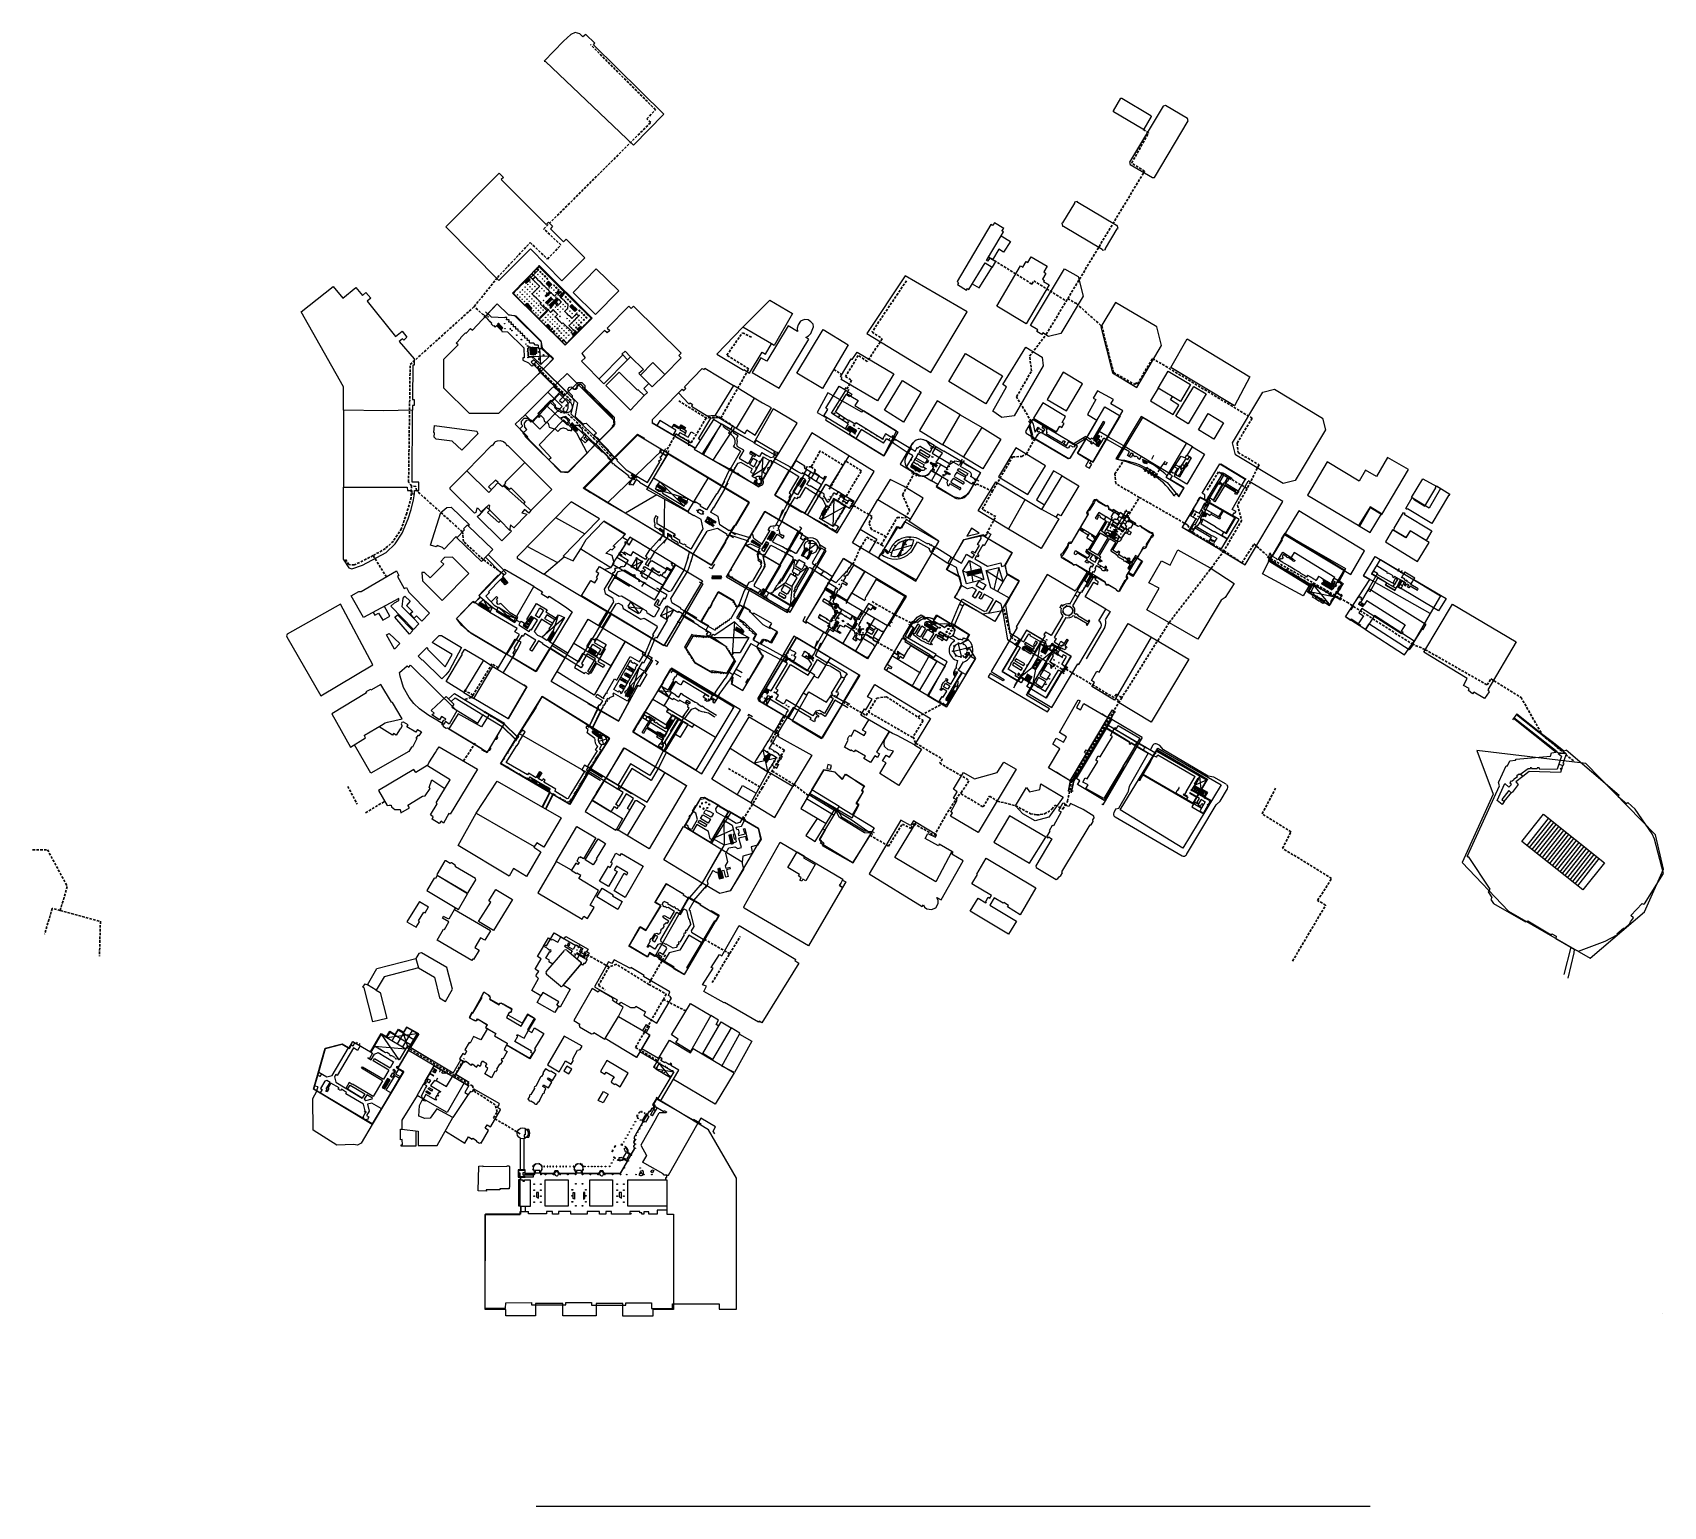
# Model space of a CAD drawing. Header units: inches. Extents: x 2320 to 12644, y -1199 to 8127.
import ezdxf

# ---------------------------------------------------------------- set-up
doc = ezdxf.new("R2010")
doc.units = ezdxf.units.IN
doc.header["$LTSCALE"] = 32
doc.header["$MEASUREMENT"] = 0
doc.linetypes.add('DASHED', pattern=[0.75, 0.5, -0.25])
for name, color, linetype in [('Buildings', 1, 'Continuous'), ('Floor Plan', 4, 'Continuous'), ('Underground', 3, 'Continuous')]:
    doc.layers.add(name, color=color, linetype=linetype)
doc.layers.add('Pathways', color=30, linetype='DASHED', lineweight=30)

# ---------------------------------------------------------------- blocks, each defined once
blk = doc.blocks.new('*U1')
at = {"layer": 'Floor Plan'}
blk.add_line((3, 0), (-3, 0), dxfattribs=at)
blk = doc.blocks.new('*U2')
at = {"layer": 'Floor Plan', "color": 0, "linetype": 'ByBlock', "lineweight": -2, "transparency": 16777216}
for p, rotation in [((3151, -2374), 335.7617494084155), ((3152, -2371), 333.068610453795), ((3153, -2369), 330.3754714991747), ((3148, -2387), 349.227444181518), ((3148, -2390), 351.9205831361385), ((3148, -2393), 354.6137220907592), ((3148, -2396), 357.3068610453796), ((3149, -2382), 343.8411662722771), ((3149, -2385), 346.5343052268976), ((3150, -2379), 341.1480273176566), ((3150, -2376), 338.4548883630362)]:
    blk.add_blockref('*U1', p, dxfattribs=dict(at, rotation=rotation))
blk.add_blockref('*U1', (3149, -2399), dxfattribs=at)

msp = doc.modelspace()

# ---------------------------------------------------------------- linework, layer by layer
at = {"layer": 'Buildings'}
for p, q in [((5680, 8072), (5559, 7947)), ((5728, 8116), (5680, 8072)), ((5755, 8127), (5728, 8116)), ((5784, 8119), (5755, 8127)), ((5803, 8100), (5784, 8119)), ((5822, 8116), (5803, 8100)), ((5879, 8060), (5822, 8116)), ((5870, 8050), (5879, 8060)), ((6316, 7611), (5870, 8050)), ((5559, 7947), (5566, 7945)), ((5566, 7945), (6123, 7415)), ((9162, 7632), (9210, 7712)), ((9210, 7712), (9216, 7713)), ((9216, 7713), (9400, 7603)), ((9478, 7662), (9265, 7307)), ((9492, 7665), (9478, 7662)), ((9631, 7583), (9492, 7665)), ((6123, 7415), (6316, 7611)), ((9163, 7625), (9162, 7632)), ((9348, 7515), (9163, 7625)), ((9402, 7596), (9355, 7516)), ((9400, 7603), (9402, 7596)), ((9423, 7211), (9636, 7568)), ((9636, 7568), (9631, 7583)), ((9355, 7516), (9348, 7515)), ((4935, 6898), (5274, 7238)), ((5274, 7238), (5300, 7211)), ((9265, 7307), (9269, 7293)), ((9269, 7293), (9409, 7209)), ((5300, 7211), (5286, 7198)), ((5286, 7198), (5571, 6913)), ((9409, 7209), (9423, 7211)), ((8916, 7047), (8841, 6923)), ((8933, 7059), (8916, 7053)), ((8916, 7053), (8916, 7047)), ((8936, 7052), (8933, 7059)), ((9181, 6906), (8936, 7052)), ((5571, 6913), (5586, 6927)), ((5586, 6927), (5612, 6901)), ((8409, 6924), (8397, 6907)), ((8468, 6888), (8409, 6924)), ((8841, 6923), (8836, 6921)), ((8836, 6921), (8841, 6903)), ((5271, 6559), (4935, 6898)), ((5612, 6901), (5599, 6885)), ((5599, 6885), (5681, 6803)), ((5681, 6803), (5698, 6820)), ((5698, 6820), (5816, 6702)), ((8386, 6913), (8173, 6551)), ((8358, 6684), (8452, 6840)), ((8397, 6907), (8386, 6913)), ((8452, 6840), (8466, 6867)), ((8452, 6840), (8510, 6806)), ((8456, 6872), (8468, 6888)), ((8466, 6867), (8456, 6872)), ((8841, 6903), (8846, 6903)), ((8846, 6903), (9092, 6756)), ((9112, 6761), (9186, 6885)), ((9187, 6906), (9181, 6906)), ((9186, 6885), (9192, 6888)), ((9192, 6888), (9187, 6906)), ((5471, 6758), (5271, 6559)), ((5670, 6557), (5471, 6758)), ((8437, 6756), (8396, 6690)), ((8467, 6738), (8437, 6756)), ((8510, 6806), (8467, 6738)), ((9092, 6756), (9094, 6751)), ((9094, 6751), (9112, 6755)), ((9112, 6755), (9112, 6761)), ((5527, 6651), (5358, 6478)), ((5862, 6320), (5527, 6651)), ((5816, 6702), (5670, 6557)), ((5742, 6482), (5888, 6633)), ((5888, 6633), (6031, 6493)), ((8248, 6502), (8350, 6670)), ((8312, 6511), (8395, 6643)), ((8350, 6670), (8395, 6643)), ((8365, 6680), (8358, 6684)), ((8380, 6700), (8365, 6680)), ((8396, 6690), (8380, 6700)), ((8395, 6643), (8397, 6642)), ((8417, 6678), (8396, 6690)), ((8397, 6642), (8417, 6678)), ((8425, 6395), (8575, 6650)), ((8575, 6650), (8588, 6642)), ((8588, 6642), (8609, 6679)), ((8609, 6679), (8620, 6672)), ((8620, 6672), (8642, 6708)), ((8637, 6274), (8852, 6633)), ((8642, 6708), (8742, 6648)), ((8742, 6648), (8721, 6612)), ((8721, 6612), (8735, 6603)), ((8852, 6633), (8939, 6583)), ((4020, 6360), (4223, 6521)), ((4223, 6521), (4283, 6447)), ((4283, 6447), (4367, 6514)), ((4367, 6514), (4408, 6464)), ((7844, 6587), (7602, 6223)), ((8236, 6359), (7844, 6587)), ((8173, 6551), (8182, 6544)), ((8182, 6544), (8175, 6533)), ((8175, 6533), (8233, 6498)), ((8233, 6498), (8239, 6507)), ((8239, 6507), (8248, 6502)), ((8269, 6537), (8312, 6511)), ((8755, 6531), (8610, 6285)), ((8735, 6603), (8713, 6567)), ((8713, 6567), (8725, 6559)), ((8725, 6559), (8720, 6552)), ((8720, 6552), (8755, 6531)), ((8939, 6583), (8970, 6459)), ((4408, 6464), (4430, 6483)), ((4430, 6483), (4461, 6447)), ((4461, 6447), (4438, 6427)), ((4438, 6427), (4618, 6203)), ((5105, 6244), (5261, 6410)), ((5261, 6410), (5330, 6344)), ((5358, 6478), (5691, 6148)), ((5884, 6343), (5742, 6482)), ((6031, 6493), (5884, 6343)), ((6817, 6262), (6988, 6434)), ((6988, 6434), (7130, 6349)), ((8970, 6459), (8830, 6223)), ((9175, 6420), (9083, 6266)), ((9438, 6264), (9175, 6420)), ((4288, 5885), (4020, 6360)), ((5330, 6344), (5378, 6335)), ((5378, 6335), (5537, 6176)), ((5691, 6148), (5862, 6320)), ((6094, 6395), (5957, 6257)), ((6110, 6381), (6094, 6395)), ((6125, 6395), (6110, 6381)), ((6425, 6098), (6125, 6395)), ((7130, 6349), (7014, 6146)), ((7182, 6301), (7166, 6277)), ((7207, 6312), (7182, 6301)), ((7229, 6309), (7207, 6312)), ((7247, 6297), (7229, 6309)), ((8007, 5976), (8236, 6359)), ((8610, 6285), (8425, 6395)), ((4618, 6203), (4660, 6237)), ((4660, 6237), (4690, 6200)), ((4690, 6200), (4670, 6180)), ((5028, 6195), (5061, 6228)), ((5030, 6193), (5028, 6195)), ((5061, 6228), (5065, 6225)), ((5065, 6225), (5093, 6255)), ((5093, 6255), (5105, 6244)), ((5941, 6241), (5796, 6096)), ((5957, 6226), (5941, 6241)), ((5957, 6257), (5974, 6241)), ((5974, 6241), (5957, 6226)), ((6817, 6262), (6652, 6093)), ((6997, 6157), (6817, 6262)), ((7103, 6271), (6969, 6047)), ((7162, 6236), (7103, 6271)), ((7157, 5971), (7325, 6249)), ((7166, 6277), (7161, 6257)), ((7161, 6257), (7162, 6236)), ((7216, 6198), (7232, 6208)), ((7235, 6186), (7216, 6198)), ((7232, 6208), (7247, 6223)), ((7261, 6282), (7247, 6297)), ((7247, 6223), (7264, 6264)), ((7264, 6264), (7261, 6282)), ((7325, 6249), (7484, 6152)), ((7602, 6223), (8007, 5976)), ((8683, 6246), (8637, 6274)), ((8677, 6235), (8683, 6246)), ((8710, 6216), (8677, 6235)), ((8716, 6226), (8710, 6216)), ((8752, 6203), (8716, 6226)), ((8830, 6223), (8752, 6203)), ((9083, 6266), (9156, 5974)), ((9467, 6147), (9438, 6264)), ((4661, 6190), (4641, 6173)), ((4641, 6173), (4736, 6062)), ((4670, 6180), (4661, 6190)), ((4923, 6060), (5013, 6151)), ((5002, 6161), (5030, 6193)), ((5013, 6151), (5002, 6161)), ((5537, 6176), (5545, 6133)), ((5545, 6133), (5615, 6060)), ((5796, 6096), (5818, 6069)), ((6050, 6092), (6071, 6112)), ((6056, 6087), (6050, 6092)), ((6071, 6112), (6105, 6076)), ((6410, 6083), (6425, 6098)), ((6652, 6093), (6820, 5990)), ((6858, 5971), (6938, 6104)), ((6938, 6104), (6959, 6093)), ((6959, 6093), (6997, 6157)), ((7014, 6146), (6997, 6157)), ((7046, 5877), (7235, 6186)), ((7484, 6152), (7320, 5874)), ((7508, 6058), (7540, 6104)), ((7540, 6104), (7772, 5968)), ((8120, 5919), (8226, 6097)), ((8226, 6097), (8461, 5955)), ((8462, 5900), (8607, 6137)), ((8607, 6137), (8711, 6073)), ((9310, 5882), (9467, 6147)), ((9525, 6008), (9630, 6188)), ((9630, 6188), (10026, 5948)), ((4726, 6023), (4725, 5806)), ((4736, 6023), (4726, 6023)), ((4736, 6062), (4736, 6023)), ((4924, 5876), (4923, 6060)), ((5615, 6060), (5270, 5717)), ((5818, 6069), (5794, 6048)), ((5794, 6048), (5937, 5905)), ((6056, 6087), (5906, 5936)), ((5937, 5905), (6086, 6057)), ((6086, 6057), (6056, 6087)), ((6105, 6076), (6086, 6057)), ((6105, 6076), (6188, 5996)), ((6188, 5996), (6157, 5969)), ((6168, 5960), (6247, 6039)), ((6247, 6039), (6322, 5964)), ((6322, 5964), (6425, 6068)), ((6425, 6068), (6410, 6083)), ((6446, 5885), (6559, 6001)), ((6559, 6001), (6571, 5995)), ((6571, 5995), (6576, 6003)), ((6576, 6003), (6757, 5894)), ((6820, 5990), (6822, 5994)), ((6822, 5994), (6858, 5971)), ((6931, 6069), (6876, 5975)), ((6969, 6047), (6931, 6069)), ((7434, 5949), (7501, 6062)), ((7501, 6062), (7508, 6058)), ((8718, 6019), (8533, 5701)), ((8711, 6073), (8718, 6019)), ((9928, 5765), (9525, 6008)), ((4288, 5738), (4288, 5885)), ((5703, 5970), (5582, 5851)), ((5999, 5675), (5703, 5970)), ((6034, 5979), (5949, 5894)), ((5949, 5894), (6104, 5738)), ((6149, 5864), (6034, 5979)), ((6157, 5969), (6168, 5960)), ((6243, 5885), (6168, 5960)), ((6189, 5875), (6221, 5907)), ((6322, 5964), (6243, 5885)), ((6456, 5875), (6446, 5885)), ((6757, 5894), (6642, 5705)), ((6888, 5813), (6757, 5894)), ((6876, 5975), (7046, 5877)), ((7320, 5874), (7157, 5971)), ((7445, 5944), (7434, 5949)), ((7439, 5931), (7445, 5944)), ((7669, 5796), (7439, 5931)), ((7772, 5968), (7669, 5796)), ((7713, 5737), (7826, 5926)), ((7826, 5926), (7945, 5851)), ((8355, 5777), (8120, 5919)), ((8461, 5955), (8355, 5777)), ((8399, 5732), (8486, 5885)), ((8486, 5885), (8462, 5900)), ((8844, 5978), (8742, 5806)), ((8967, 5904), (8844, 5978)), ((8866, 5733), (8967, 5904)), ((9156, 5974), (9310, 5882)), ((9446, 5877), (9508, 5985)), ((9508, 5985), (9651, 5900)), ((9558, 5699), (9671, 5887)), ((9651, 5900), (9587, 5793)), ((9671, 5887), (9749, 5840)), ((10026, 5948), (9928, 5765)), ((4725, 5806), (4735, 5806)), ((4735, 5806), (4735, 5768)), ((5086, 5716), (4924, 5876)), ((5438, 5709), (5582, 5851)), ((5582, 5851), (5672, 5760)), ((6104, 5738), (6191, 5831)), ((6154, 5867), (6149, 5864)), ((6191, 5831), (6154, 5867)), ((6189, 5875), (6212, 5849)), ((6212, 5849), (6191, 5831)), ((6242, 5677), (6409, 5847)), ((6409, 5847), (6432, 5871)), ((6409, 5847), (6475, 5777)), ((6432, 5871), (6441, 5861)), ((6441, 5861), (6456, 5875)), ((6475, 5777), (6482, 5784)), ((6482, 5784), (6498, 5774)), ((6888, 5813), (6775, 5624)), ((6940, 5781), (6888, 5813)), ((6942, 5782), (6940, 5781)), ((6997, 5752), (6942, 5782)), ((7355, 5847), (7286, 5723)), ((7570, 5724), (7355, 5847)), ((7945, 5851), (7833, 5662)), ((8047, 5797), (7935, 5608)), ((8193, 5709), (8047, 5797)), ((8715, 5785), (8657, 5688)), ((8860, 5698), (8715, 5785)), ((8742, 5806), (8866, 5733)), ((9052, 5805), (8998, 5711)), ((9062, 5861), (9035, 5814)), ((9035, 5814), (9052, 5805)), ((9162, 5805), (9062, 5861)), ((9147, 5778), (9162, 5805)), ((9446, 5877), (9397, 5796)), ((9397, 5796), (9541, 5711)), ((9587, 5793), (9446, 5877)), ((9523, 5802), (9536, 5823)), ((9576, 5770), (9523, 5802)), ((9749, 5840), (9636, 5652)), ((9917, 5531), (10108, 5851)), ((10108, 5851), (10183, 5870)), ((10183, 5870), (10486, 5688)), ((4544, 5733), (4288, 5738)), ((4288, 5738), (4288, 5250)), ((4725, 5737), (4544, 5733)), ((4722, 5282), (4725, 5737)), ((4735, 5768), (4725, 5768)), ((4725, 5768), (4725, 5737)), ((5270, 5717), (5086, 5716)), ((5438, 5709), (5375, 5650)), ((5530, 5618), (5438, 5709)), ((5672, 5760), (5530, 5618)), ((6498, 5774), (6491, 5762)), ((6491, 5762), (6590, 5701)), ((6630, 5679), (6514, 5497)), ((6535, 5556), (6613, 5687)), ((6590, 5701), (6642, 5705)), ((6613, 5687), (6591, 5701)), ((6613, 5687), (6664, 5691)), ((6680, 5650), (6630, 5679)), ((6642, 5705), (6664, 5691)), ((6664, 5691), (6830, 5590)), ((7009, 5746), (6886, 5531)), ((6895, 5580), (6997, 5752)), ((7160, 5655), (7009, 5746)), ((7286, 5723), (7345, 5689)), ((7345, 5689), (7339, 5677)), ((7580, 5734), (7570, 5724)), ((7790, 5604), (7580, 5734)), ((7833, 5662), (7713, 5737)), ((8083, 5519), (8193, 5709)), ((8193, 5709), (8331, 5627)), ((8455, 5692), (8399, 5732)), ((8533, 5701), (8455, 5692)), ((8657, 5688), (8803, 5601)), ((8838, 5660), (8860, 5698)), ((8998, 5711), (9058, 5674)), ((9032, 5408), (9222, 5733)), ((9222, 5733), (9147, 5778)), ((9541, 5711), (9576, 5770)), ((9636, 5652), (9558, 5699)), ((9701, 5613), (9763, 5717)), ((9763, 5717), (9859, 5658)), ((10486, 5688), (10505, 5613)), ((4859, 5596), (4865, 5640)), ((4865, 5595), (4859, 5596)), ((4862, 5567), (4865, 5595)), ((4865, 5640), (5133, 5605)), ((5139, 5588), (5037, 5484)), ((5133, 5605), (5139, 5588)), ((5375, 5650), (5442, 5579)), ((5442, 5579), (5436, 5574)), ((5707, 5344), (6001, 5639)), ((6149, 5580), (5813, 5243)), ((6001, 5639), (5999, 5675)), ((6856, 5156), (6149, 5580)), ((6242, 5677), (6243, 5658)), ((6243, 5658), (6379, 5577)), ((6379, 5577), (6514, 5497)), ((6680, 5650), (6558, 5462)), ((6628, 5422), (6750, 5610)), ((6750, 5610), (6680, 5650)), ((6750, 5610), (6887, 5532)), ((6830, 5590), (6841, 5614)), ((6841, 5614), (6895, 5580)), ((7254, 5595), (7018, 5200)), ((7044, 5466), (7160, 5655)), ((7647, 5349), (7254, 5595)), ((7339, 5677), (7708, 5449)), ((7708, 5449), (7790, 5604)), ((7935, 5608), (8083, 5519)), ((8214, 5440), (8331, 5627)), ((8331, 5627), (8449, 5555)), ((8651, 5678), (8605, 5602)), ((8605, 5602), (8609, 5593)), ((8609, 5593), (8879, 5431)), ((8934, 5509), (8651, 5678)), ((8803, 5601), (8824, 5636)), ((8824, 5636), (8836, 5629)), ((8836, 5629), (8850, 5653)), ((8850, 5653), (8838, 5660)), ((9058, 5674), (8934, 5465)), ((9797, 5555), (9701, 5613)), ((9859, 5658), (9797, 5555)), ((10505, 5613), (10313, 5293)), ((4874, 5554), (4862, 5567)), ((4977, 5541), (4874, 5554)), ((5037, 5484), (4977, 5541)), ((5068, 5354), (5225, 5515)), ((5229, 5512), (5225, 5515)), ((5243, 5533), (5229, 5512)), ((5251, 5539), (5243, 5533)), ((5251, 5539), (5263, 5544)), ((5263, 5544), (5280, 5545)), ((5280, 5545), (5300, 5540)), ((5300, 5540), (5314, 5529)), ((5314, 5529), (5323, 5511)), ((5323, 5511), (5327, 5516)), ((5327, 5516), (5436, 5407)), ((5436, 5574), (5666, 5347)), ((5962, 5153), (6307, 5486)), ((6514, 5497), (6509, 5490)), ((6509, 5490), (6628, 5422)), ((6547, 5549), (6535, 5556)), ((6886, 5531), (7030, 5449)), ((7888, 5526), (7812, 5395)), ((7912, 5548), (7888, 5526)), ((7943, 5554), (7912, 5548)), ((7982, 5544), (7943, 5554)), ((8005, 5511), (7982, 5544)), ((8081, 5466), (8005, 5511)), ((8214, 5440), (8083, 5519)), ((8449, 5555), (8336, 5366)), ((8544, 5499), (8434, 5316)), ((8732, 5386), (8544, 5499)), ((8889, 5433), (8934, 5509)), ((9662, 5505), (9739, 5459)), ((9935, 5456), (9917, 5531)), ((5311, 5281), (5436, 5407)), ((5436, 5407), (5607, 5236)), ((6209, 5235), (6332, 5447)), ((6332, 5447), (6291, 5471)), ((6332, 5447), (6342, 5464)), ((6628, 5422), (6727, 5368)), ((6727, 5368), (6736, 5370)), ((6736, 5370), (6760, 5354)), ((6974, 5373), (6989, 5380)), ((6977, 5360), (6974, 5373)), ((6989, 5380), (7000, 5397)), ((7000, 5397), (6998, 5405)), ((6998, 5405), (7006, 5405)), ((7006, 5405), (7018, 5428)), ((7016, 5435), (7023, 5436)), ((7018, 5428), (7016, 5435)), ((7023, 5436), (7032, 5451)), ((7032, 5451), (7034, 5456)), ((7033, 5465), (7044, 5466)), ((7034, 5456), (7033, 5465)), ((7370, 5255), (7490, 5448)), ((7812, 5395), (7916, 5333)), ((8010, 5291), (8070, 5393)), ((8041, 5408), (8081, 5466)), ((8070, 5393), (8041, 5408)), ((8070, 5393), (8110, 5371)), ((8110, 5371), (8119, 5390)), ((8119, 5390), (8159, 5416)), ((8159, 5416), (8207, 5408)), ((8207, 5408), (8219, 5402)), ((8336, 5366), (8214, 5440)), ((8219, 5402), (8232, 5392)), ((8232, 5392), (8321, 5344)), ((8620, 5204), (8732, 5386)), ((8879, 5431), (8889, 5433)), ((8934, 5465), (9006, 5422)), ((9006, 5422), (8985, 5383)), ((8985, 5383), (9010, 5370)), ((9010, 5370), (9025, 5395)), ((9013, 5401), (9020, 5415)), ((9025, 5395), (9013, 5401)), ((9020, 5415), (9032, 5408)), ((9546, 5317), (9588, 5387)), ((9588, 5387), (9593, 5386)), ((9593, 5386), (9598, 5395)), ((9598, 5395), (9623, 5381)), ((9623, 5381), (9655, 5436)), ((9739, 5459), (9627, 5269)), ((9655, 5436), (9630, 5451)), ((9724, 5213), (9837, 5398)), ((9837, 5398), (9996, 5300)), ((10238, 5273), (9935, 5456)), ((10516, 5410), (10390, 5200)), ((10718, 5289), (10516, 5410)), ((10897, 5439), (10828, 5317)), ((11030, 5362), (10897, 5439)), ((4764, 5281), (4722, 5282)), ((4764, 5229), (4764, 5281)), ((4964, 5248), (5068, 5354)), ((5209, 5217), (5068, 5354)), ((5250, 5295), (5207, 5252)), ((5266, 5278), (5209, 5217)), ((5267, 5279), (5250, 5295)), ((5266, 5278), (5267, 5279)), ((5295, 5252), (5266, 5278)), ((5305, 5264), (5316, 5276)), ((5316, 5276), (5311, 5281)), ((5666, 5347), (5707, 5344)), ((6599, 5313), (6466, 5094)), ((6760, 5354), (6761, 5347)), ((6761, 5347), (6779, 5338)), ((6779, 5338), (6787, 5339)), ((6787, 5339), (6789, 5332)), ((6789, 5332), (6918, 5253)), ((6918, 5253), (6962, 5334)), ((6958, 5339), (6968, 5342)), ((6962, 5334), (6958, 5339)), ((6968, 5342), (6977, 5360)), ((7098, 5152), (7209, 5334)), ((7315, 5268), (7208, 5085)), ((7209, 5334), (7281, 5288)), ((7226, 5074), (7342, 5269)), ((7270, 5343), (7249, 5309)), ((7270, 5343), (7299, 5324)), ((7299, 5324), (7281, 5288)), ((7281, 5288), (7315, 5268)), ((7342, 5269), (7370, 5255)), ((7413, 4961), (7647, 5349)), ((7748, 5299), (7671, 5172)), ((7833, 5257), (7748, 5299)), ((7916, 5333), (7930, 5323)), ((7930, 5323), (7963, 5319)), ((7963, 5319), (8010, 5291)), ((8050, 5267), (8010, 5291)), ((8041, 5257), (8050, 5267)), ((8321, 5344), (8238, 5204)), ((8307, 5100), (8417, 5284)), ((8417, 5284), (8603, 5173)), ((8434, 5316), (8620, 5204)), ((8783, 5354), (8676, 5170)), ((8710, 5109), (8837, 5323)), ((8837, 5323), (8783, 5354)), ((8837, 5323), (8943, 5259)), ((9627, 5269), (9546, 5317)), ((9851, 5270), (9793, 5169)), ((9943, 5213), (9851, 5270)), ((9914, 5109), (10016, 5289)), ((9996, 5300), (9943, 5213)), ((10234, 5160), (10016, 5290)), ((10313, 5293), (10238, 5273)), ((10758, 5358), (10718, 5289)), ((10828, 5317), (10758, 5358)), ((10862, 5077), (11030, 5362)), ((11049, 5185), (11121, 5304)), ((11121, 5304), (11232, 5242)), ((4288, 5250), (4285, 5250)), ((4285, 5250), (4285, 4795)), ((4288, 5250), (4691, 5250)), ((4691, 5250), (4693, 5229)), ((4693, 5229), (4721, 5229)), ((4717, 5110), (4731, 5171)), ((4721, 5229), (4721, 5209)), ((4721, 5209), (4737, 5209)), ((4731, 5171), (4737, 5209)), ((4737, 5209), (4737, 5229)), ((4737, 5229), (4764, 5229)), ((4964, 5238), (4964, 5248)), ((5117, 5086), (4964, 5238)), ((5207, 5252), (5224, 5233)), ((5305, 5264), (5295, 5252)), ((5300, 5258), (5430, 5145)), ((5338, 5235), (5305, 5264)), ((5349, 5245), (5338, 5235)), ((5438, 5156), (5349, 5245)), ((5607, 5236), (5473, 5102)), ((5813, 5243), (6618, 4756)), ((6271, 5201), (6074, 5085)), ((6466, 5094), (6209, 5235)), ((6321, 5174), (6317, 4938)), ((7018, 5200), (7413, 4961)), ((7510, 4899), (7671, 5172)), ((7671, 5172), (7879, 5048)), ((7958, 5181), (7833, 5257)), ((7870, 5033), (7958, 5181)), ((8149, 5190), (8041, 5257)), ((8197, 5178), (8149, 5190)), ((8238, 5204), (8197, 5178)), ((8499, 4985), (8603, 5173)), ((8603, 5173), (8710, 5110)), ((8676, 5170), (8727, 5139)), ((8943, 5259), (8830, 5069)), ((9051, 5173), (9041, 5151)), ((9068, 5156), (9051, 5173)), ((9711, 5188), (9597, 4997)), ((9741, 5173), (9711, 5188)), ((9741, 5202), (9724, 5213)), ((9741, 5173), (9741, 5202)), ((9761, 5159), (9741, 5173)), ((9793, 5169), (9761, 5190)), ((9761, 5190), (9761, 5159)), ((10390, 5200), (10722, 5003)), ((11013, 5116), (11054, 5184)), ((11161, 5118), (11049, 5185)), ((11054, 5184), (11064, 5178)), ((11064, 5178), (11062, 5175)), ((11062, 5175), (11134, 5131)), ((11134, 5131), (11203, 5247)), ((11232, 5242), (11161, 5118)), ((11284, 5198), (11178, 5021)), ((11201, 5248), (11207, 5258)), ((11203, 5247), (11201, 5248)), ((11207, 5258), (11292, 5207)), ((11286, 5197), (11284, 5198)), ((11292, 5207), (11286, 5197)), ((4698, 5049), (4717, 5110)), ((4839, 4883), (4904, 5089)), ((4904, 5089), (4942, 5121)), ((4942, 5121), (4970, 5124)), ((4970, 5124), (5085, 5011)), ((5126, 5090), (5117, 5086)), ((5132, 5117), (5126, 5090)), ((5141, 5115), (5132, 5117)), ((5135, 5065), (5144, 5074)), ((5290, 4911), (5135, 5065)), ((5160, 5095), (5141, 5115)), ((5144, 5074), (5146, 5071)), ((5146, 5071), (5194, 5123)), ((5209, 5138), (5160, 5095)), ((5194, 5123), (5214, 5105)), ((5214, 5105), (5200, 5091)), ((5200, 5091), (5271, 5026)), ((5214, 5133), (5209, 5138)), ((5210, 5116), (5214, 5133)), ((5214, 5105), (5210, 5116)), ((5281, 5037), (5214, 5105)), ((5451, 5080), (5367, 4993)), ((5729, 5158), (5387, 4810)), ((5434, 5109), (5417, 5087)), ((5417, 5087), (5451, 5080)), ((5430, 5145), (5438, 5156)), ((5473, 5102), (5430, 5145)), ((5461, 5086), (5434, 5109)), ((5473, 5102), (5461, 5086)), ((5908, 5049), (5729, 5158)), ((6618, 4756), (6856, 5156)), ((6955, 5097), (6718, 4693)), ((7167, 4972), (6955, 5097)), ((8499, 4985), (8307, 5100)), ((8797, 5060), (8710, 5109)), ((8810, 5080), (8797, 5060)), ((8797, 5060), (8816, 5049)), ((8830, 5069), (8810, 5080)), ((9003, 5080), (8893, 4893)), ((9010, 5104), (8998, 5095)), ((8998, 5095), (9003, 5080)), ((9041, 5151), (9010, 5104)), ((9113, 5130), (9068, 5156)), ((9132, 5128), (9113, 5130)), ((9133, 5110), (9132, 5128)), ((9197, 5075), (9133, 5110)), ((9205, 5089), (9197, 5075)), ((9264, 5051), (9205, 5089)), ((9916, 5071), (9761, 5159)), ((9874, 4960), (9934, 5061)), ((9940, 5096), (9914, 5109)), ((9916, 5071), (9927, 5087)), ((9958, 5046), (9916, 5071)), ((9927, 5087), (9932, 5085)), ((9932, 5085), (9940, 5096)), ((9996, 4759), (10234, 5160)), ((10337, 5101), (10245, 4951)), ((10751, 4848), (10337, 5101)), ((10787, 5125), (10714, 5007)), ((10722, 5003), (10790, 5121)), ((10860, 5081), (10787, 5125)), ((10787, 4963), (10860, 5081)), ((10790, 5121), (10862, 5077)), ((10939, 4991), (10999, 5090)), ((10999, 5090), (11008, 5085)), ((11008, 5085), (11004, 5080)), ((11004, 5080), (11178, 4975)), ((11023, 5110), (11013, 5116)), ((11025, 5113), (11023, 5110)), ((11178, 5021), (11025, 5113)), ((4616, 4891), (4660, 4960)), ((4660, 4960), (4698, 5049)), ((5054, 4980), (5006, 4929)), ((5072, 5010), (5048, 4986)), ((5048, 4986), (5054, 4980)), ((5077, 5005), (5072, 5010)), ((5085, 5011), (5077, 5005)), ((5077, 5005), (5233, 4855)), ((5271, 5026), (5281, 5037)), ((5281, 5037), (5340, 4978)), ((5352, 4972), (5290, 4911)), ((5345, 5013), (5340, 4978)), ((5340, 4978), (5343, 4981)), ((5343, 4981), (5352, 4972)), ((5367, 4993), (5345, 5013)), ((5631, 5059), (5816, 4955)), ((5816, 4955), (5908, 5049)), ((5824, 4919), (5936, 5035)), ((5936, 5035), (6070, 4952)), ((6943, 4561), (7167, 4972)), ((7167, 4972), (7193, 4957)), ((7181, 4926), (7193, 4957)), ((7560, 4984), (7665, 4922)), ((7797, 5000), (7673, 4802)), ((7821, 4990), (7797, 5000)), ((7852, 5047), (7821, 4990)), ((7871, 5032), (7852, 5047)), ((8057, 4908), (7870, 5033)), ((8263, 4990), (8234, 4941)), ((8234, 4941), (8313, 4960)), ((8313, 4960), (8263, 4990)), ((8704, 4862), (8499, 4985)), ((8816, 5049), (8704, 4862)), ((9256, 5037), (9264, 5051)), ((9320, 5001), (9256, 5037)), ((9335, 5006), (9320, 5001)), ((9344, 4992), (9335, 5006)), ((9392, 4961), (9344, 4992)), ((9414, 4953), (9392, 4961)), ((9597, 4997), (9842, 4853)), ((9842, 4853), (9958, 5046)), ((9848, 4944), (9863, 4968)), ((9863, 4968), (9874, 4960)), ((10714, 5007), (10787, 4963)), ((10930, 4981), (10885, 4904)), ((11014, 4929), (10930, 4981)), ((10935, 4978), (10941, 4990)), ((11014, 4931), (10935, 4978)), ((10941, 4990), (10939, 4991)), ((11040, 4975), (11014, 4931)), ((11040, 4973), (11014, 4929)), ((11142, 4913), (11040, 4975)), ((11161, 4901), (11040, 4973)), ((11178, 4975), (11142, 4913)), ((4558, 4837), (4616, 4891)), ((4875, 4873), (4839, 4883)), ((4881, 4882), (4875, 4873)), ((4915, 4869), (4881, 4882)), ((4925, 4858), (4915, 4869)), ((5001, 4938), (4925, 4858)), ((5006, 4929), (5001, 4938)), ((5161, 4780), (5006, 4929)), ((5233, 4855), (5161, 4780)), ((5640, 4773), (5451, 4875)), ((5678, 4813), (5816, 4955)), ((5742, 4784), (5790, 4861)), ((5790, 4861), (5824, 4919)), ((5790, 4861), (5981, 4743)), ((6100, 4934), (5990, 4765)), ((6070, 4952), (6055, 4934)), ((6055, 4934), (6086, 4916)), ((6387, 4761), (6100, 4934)), ((7199, 4914), (7181, 4926)), ((7209, 4927), (7199, 4914)), ((7240, 4908), (7209, 4927)), ((7235, 4893), (7240, 4908)), ((7270, 4892), (7235, 4893)), ((7290, 4878), (7270, 4892)), ((7303, 4854), (7290, 4878)), ((7313, 4865), (7303, 4854)), ((7343, 4847), (7313, 4865)), ((7673, 4802), (7510, 4899)), ((7665, 4922), (7613, 4837)), ((7912, 4656), (8057, 4908)), ((8106, 4730), (8218, 4919)), ((8218, 4919), (8340, 4950)), ((8340, 4950), (8337, 4944)), ((8337, 4944), (8521, 4835)), ((8874, 4872), (8844, 4824)), ((8878, 4891), (8874, 4872)), ((8893, 4893), (8878, 4891)), ((9351, 4871), (9314, 4803)), ((9369, 4872), (9351, 4871)), ((9370, 4889), (9369, 4872)), ((9399, 4934), (9370, 4889)), ((9399, 4934), (9414, 4953)), ((9521, 4756), (9571, 4854)), ((9571, 4854), (9774, 4740)), ((9839, 4854), (9996, 4759)), ((9883, 4923), (9848, 4944)), ((10245, 4951), (10150, 4788)), ((10245, 4951), (10666, 4697)), ((10885, 4904), (11087, 4781)), ((11087, 4781), (11161, 4901)), ((4285, 4795), (4321, 4739)), ((4341, 4733), (4409, 4756)), ((4409, 4756), (4558, 4837)), ((4923, 4763), (4836, 4676)), ((4928, 4805), (4904, 4781)), ((4904, 4781), (4923, 4763)), ((4978, 4808), (4928, 4805)), ((5082, 4704), (4978, 4808)), ((5387, 4810), (5388, 4800)), ((5388, 4800), (5556, 4700)), ((5556, 4700), (5684, 4810)), ((5684, 4810), (5678, 4813)), ((5684, 4810), (5742, 4784)), ((5981, 4743), (5995, 4761)), ((5990, 4765), (5995, 4761)), ((5995, 4761), (6286, 4587)), ((6019, 4808), (6312, 4631)), ((6286, 4587), (6387, 4761)), ((6387, 4761), (6561, 4657)), ((7115, 4459), (7343, 4847)), ((7215, 4401), (7453, 4798)), ((7453, 4798), (7589, 4716)), ((7673, 4802), (7912, 4656)), ((8521, 4835), (8476, 4755)), ((8476, 4755), (8486, 4706)), ((8844, 4824), (8831, 4807)), ((8831, 4807), (8900, 4768)), ((8900, 4768), (8910, 4756)), ((8910, 4756), (8925, 4760)), ((8925, 4760), (8990, 4718)), ((9346, 4783), (9286, 4685)), ((9314, 4803), (9346, 4783)), ((9387, 4645), (9467, 4784)), ((9467, 4784), (9521, 4756)), ((10106, 4702), (10150, 4788)), ((10150, 4788), (10432, 4624)), ((10666, 4697), (10751, 4848)), ((10746, 4690), (10820, 4812)), ((10820, 4812), (11234, 4563)), ((4321, 4739), (4341, 4733)), ((4400, 4591), (4623, 4720)), ((4623, 4720), (4639, 4691)), ((4639, 4691), (4629, 4686)), ((4629, 4686), (4673, 4610)), ((4801, 4711), (4785, 4710)), ((4785, 4710), (4789, 4658)), ((4789, 4658), (4913, 4534)), ((4836, 4676), (4801, 4711)), ((4913, 4534), (5082, 4704)), ((5268, 4694), (5201, 4626)), ((5270, 4691), (5268, 4694)), ((5308, 4730), (5270, 4691)), ((5492, 4621), (5308, 4730)), ((6317, 4247), (5556, 4700)), ((6561, 4657), (6317, 4247)), ((6718, 4693), (6943, 4561)), ((7589, 4716), (7472, 4527)), ((7852, 4558), (7589, 4716)), ((8189, 4686), (8106, 4730)), ((8200, 4636), (8189, 4686)), ((8566, 4659), (8411, 4400)), ((8486, 4706), (8566, 4659)), ((8990, 4718), (8993, 4709)), ((8993, 4709), (8998, 4706)), ((8998, 4706), (9004, 4708)), ((9004, 4708), (9027, 4693)), ((9027, 4693), (9028, 4687)), ((9028, 4687), (9034, 4685)), ((9034, 4685), (9042, 4687)), ((9042, 4687), (9048, 4686)), ((9048, 4686), (9111, 4650)), ((9111, 4650), (9115, 4632)), ((9232, 4657), (9204, 4610)), ((9246, 4667), (9232, 4657)), ((9254, 4704), (9242, 4684)), ((9242, 4684), (9246, 4667)), ((9286, 4685), (9254, 4704)), ((9774, 4740), (9926, 4641)), ((10363, 4562), (10106, 4702)), ((10590, 4650), (10627, 4721)), ((10609, 4639), (10590, 4650)), ((10632, 4430), (10786, 4667)), ((11167, 4450), (10746, 4690)), ((4336, 4563), (4386, 4591)), ((4415, 4425), (4336, 4563)), ((4386, 4591), (4400, 4591)), ((4639, 4545), (4415, 4425)), ((4639, 4533), (4639, 4545)), ((4660, 4494), (4666, 4548)), ((4666, 4548), (4677, 4560)), ((4673, 4610), (4686, 4616)), ((4677, 4560), (4710, 4528)), ((4686, 4616), (4701, 4585)), ((4701, 4585), (4833, 4452)), ((5117, 4518), (5154, 4556)), ((5202, 4625), (5145, 4565)), ((5145, 4565), (5154, 4556)), ((5154, 4556), (5233, 4488)), ((5201, 4626), (5202, 4625)), ((5368, 4405), (5492, 4621)), ((5492, 4621), (5547, 4588)), ((5547, 4588), (5540, 4577)), ((5540, 4577), (5584, 4551)), ((5584, 4551), (5591, 4561)), ((5591, 4561), (5694, 4493)), ((6663, 4587), (6555, 4400)), ((6759, 4532), (6663, 4587)), ((6943, 4561), (7115, 4459)), ((7472, 4527), (7338, 4606)), ((7740, 4375), (7852, 4558)), ((8156, 4553), (8164, 4567)), ((8411, 4400), (8156, 4553)), ((8164, 4567), (8172, 4572)), ((8172, 4572), (8200, 4636)), ((9115, 4632), (9133, 4631)), ((9133, 4631), (9178, 4605)), ((9195, 4588), (9178, 4605)), ((9204, 4610), (9195, 4588)), ((9374, 4474), (9451, 4611)), ((9451, 4611), (9387, 4645)), ((9870, 4552), (9844, 4536)), ((9926, 4641), (9870, 4552)), ((10408, 4638), (10363, 4562)), ((10432, 4624), (10407, 4580)), ((10407, 4580), (10531, 4502)), ((10531, 4502), (10609, 4639)), ((11234, 4563), (11167, 4450)), ((4268, 4511), (3932, 4320)), ((4473, 4127), (4268, 4511)), ((4476, 4458), (4487, 4440)), ((4487, 4440), (4510, 4452)), ((4510, 4452), (4537, 4409)), ((4582, 4434), (4547, 4495)), ((4588, 4498), (4611, 4518)), ((4732, 4350), (4588, 4498)), ((4611, 4518), (4639, 4533)), ((4612, 4428), (4629, 4443)), ((4629, 4443), (4727, 4344)), ((4734, 4420), (4660, 4494)), ((4710, 4528), (4686, 4502)), ((4686, 4502), (4726, 4462)), ((4726, 4462), (4710, 4448)), ((4710, 4448), (4734, 4420)), ((4833, 4452), (4783, 4403)), ((5004, 4420), (5105, 4524)), ((5105, 4524), (5117, 4518)), ((5233, 4488), (5368, 4405)), ((5735, 4461), (5507, 4084)), ((5694, 4493), (5735, 4461)), ((6774, 4500), (6759, 4532)), ((6789, 4492), (6774, 4500)), ((6825, 4493), (6786, 4420)), ((6796, 4506), (6789, 4492)), ((6817, 4491), (6796, 4506)), ((6825, 4493), (6817, 4491)), ((6864, 4468), (6825, 4493)), ((6861, 4463), (6864, 4468)), ((6945, 4379), (6861, 4463)), ((7450, 4258), (7572, 4468)), ((7472, 4527), (7731, 4374)), ((7920, 4428), (7946, 4443)), ((7946, 4443), (8039, 4385)), ((9696, 4289), (9374, 4474)), ((9844, 4536), (9696, 4289)), ((11167, 4450), (11066, 4276)), ((11128, 4207), (11309, 4511)), ((11309, 4511), (11712, 4271)), ((4537, 4409), (4582, 4434)), ((4705, 4321), (4612, 4428)), ((4727, 4344), (4705, 4321)), ((4766, 4386), (4732, 4350)), ((4751, 4436), (4734, 4420)), ((4734, 4420), (4766, 4386)), ((4783, 4403), (4751, 4436)), ((5037, 4376), (5004, 4420)), ((5097, 4325), (5037, 4376)), ((5602, 4020), (5838, 4414)), ((5838, 4414), (6185, 4207)), ((6555, 4400), (6599, 4375)), ((6599, 4375), (6579, 4341)), ((6579, 4341), (6594, 4333)), ((6786, 4420), (6825, 4397)), ((6825, 4397), (6903, 4321)), ((6992, 4354), (6945, 4379)), ((6994, 4358), (6992, 4354)), ((7038, 4333), (6994, 4358)), ((7606, 4163), (7215, 4401)), ((7530, 4210), (7651, 4421)), ((7731, 4374), (7606, 4163)), ((7731, 4374), (7734, 4379)), ((7734, 4379), (7740, 4375)), ((7844, 4306), (7896, 4403)), ((7896, 4403), (7901, 4404)), ((7901, 4404), (7920, 4428)), ((8039, 4385), (8091, 4388)), ((8091, 4388), (8121, 4386)), ((8121, 4386), (8145, 4385)), ((8145, 4385), (8252, 4318)), ((8457, 4084), (8614, 4346)), ((8614, 4346), (8735, 4274)), ((9072, 4079), (9256, 4387)), ((9256, 4387), (9639, 4162)), ((10758, 4349), (10632, 4430)), ((10815, 4438), (10758, 4349)), ((10758, 4349), (11005, 4190)), ((11066, 4276), (10815, 4438)), ((3932, 4320), (3927, 4310)), ((3927, 4310), (3929, 4303)), ((3929, 4303), (4145, 3929)), ((4560, 4315), (4578, 4324)), ((4611, 4226), (4560, 4315)), ((4578, 4324), (4644, 4261)), ((4644, 4261), (4611, 4226)), ((4761, 4181), (4815, 4235)), ((4815, 4235), (4821, 4229)), ((4850, 4267), (4893, 4311)), ((4977, 4191), (4850, 4267)), ((4893, 4311), (4908, 4311)), ((4908, 4311), (5035, 4236)), ((5035, 4236), (4957, 4089)), ((5320, 4192), (5097, 4325)), ((5378, 4287), (5320, 4192)), ((5412, 4269), (5378, 4287)), ((5387, 4222), (5412, 4269)), ((5981, 4119), (5746, 4260)), ((5828, 4242), (5861, 4294)), ((5912, 4190), (5828, 4242)), ((5861, 4294), (5880, 4282)), ((5880, 4282), (5885, 4292)), ((5885, 4292), (5951, 4254)), ((5951, 4254), (5912, 4190)), ((6071, 4275), (5981, 4119)), ((6493, 4319), (6446, 4238)), ((6446, 4238), (6456, 4231)), ((6501, 4314), (6493, 4319)), ((6594, 4305), (6501, 4314)), ((6594, 4333), (6585, 4318)), ((6585, 4318), (6597, 4311)), ((6597, 4311), (6594, 4305)), ((6619, 4303), (6595, 4308)), ((6711, 4241), (6619, 4303)), ((6764, 4155), (6711, 4241)), ((6903, 4321), (6884, 4282)), ((6884, 4282), (6920, 4264)), ((6905, 4237), (6920, 4264)), ((6914, 4232), (6905, 4237)), ((7155, 4300), (6916, 3901)), ((6920, 4264), (6933, 4257)), ((6933, 4257), (6954, 4289)), ((6954, 4289), (6972, 4282)), ((6972, 4282), (7000, 4266)), ((7000, 4266), (7038, 4333)), ((7553, 4061), (7155, 4300)), ((7824, 4294), (7711, 4101)), ((8000, 4190), (7824, 4294)), ((8040, 4191), (7844, 4306)), ((8244, 4285), (8207, 4265)), ((8207, 4265), (8229, 4246)), ((8229, 4246), (8236, 4216)), ((8252, 4318), (8237, 4292)), ((8237, 4292), (8244, 4285)), ((8735, 4274), (8720, 4249)), ((8720, 4249), (8758, 4227)), ((8758, 4227), (8773, 4252)), ((8773, 4252), (8894, 4180)), ((9401, 4301), (9176, 3913)), ((11005, 4190), (11066, 4276)), ((11712, 4271), (11532, 3968)), ((4786, 4155), (4761, 4181)), ((4789, 4157), (4786, 4155)), ((4910, 4037), (4789, 4157)), ((4821, 4229), (4819, 4226)), ((4819, 4226), (4932, 4114)), ((4932, 4114), (4977, 4191)), ((4937, 4020), (5041, 4193)), ((5038, 4195), (5057, 4226)), ((5041, 4193), (5038, 4195)), ((5175, 4156), (5050, 3951)), ((5057, 4226), (5175, 4156)), ((5175, 4156), (5233, 4115)), ((5357, 4172), (5387, 4222)), ((5507, 4084), (5357, 4172)), ((5802, 4197), (5750, 4109)), ((5887, 4146), (5802, 4197)), ((5841, 4068), (5887, 4146)), ((6185, 4207), (6178, 4195)), ((6178, 4195), (6245, 4154)), ((6245, 4154), (6196, 4073)), ((6456, 4231), (6504, 4155)), ((6504, 4155), (6504, 4148)), ((6504, 4148), (6614, 4084)), ((6718, 4076), (6764, 4155)), ((6816, 3964), (6948, 4181)), ((6914, 4226), (6914, 4232)), ((6938, 4187), (6914, 4226)), ((6948, 4181), (6938, 4187)), ((7272, 4061), (7083, 4181)), ((7369, 4171), (7290, 4042)), ((7760, 4185), (7940, 4075)), ((7889, 3992), (8000, 4190)), ((7991, 3930), (8109, 4145)), ((8000, 4190), (8026, 4173)), ((8026, 4173), (8039, 4188)), ((8039, 4188), (8040, 4191)), ((8109, 4145), (8039, 4188)), ((8289, 4166), (8105, 3860)), ((8236, 4216), (8249, 4231)), ((8249, 4231), (8289, 4166)), ((8894, 4180), (8737, 3916)), ((9639, 4162), (9402, 3763)), ((11402, 4040), (11128, 4207)), ((4145, 3929), (4473, 4127)), ((4642, 4078), (4691, 4119)), ((4647, 4054), (4642, 4078)), ((4667, 3983), (4647, 4054)), ((4691, 4119), (4701, 4111)), ((4701, 4111), (4713, 4123)), ((4713, 4123), (5006, 3835)), ((4935, 4062), (4910, 4037)), ((4957, 4089), (4935, 4062)), ((5113, 3914), (5233, 4115)), ((5233, 4115), (5449, 3987)), ((5875, 3935), (5640, 4082)), ((5750, 4109), (5814, 4071)), ((5814, 4071), (5819, 4079)), ((5819, 4079), (5841, 4068)), ((5981, 4119), (5875, 3935)), ((6208, 4066), (6162, 3989)), ((6196, 4073), (6208, 4066)), ((6311, 4019), (6360, 4101)), ((6360, 4101), (6760, 3860)), ((6614, 4084), (6621, 4091)), ((6621, 4091), (6718, 4076)), ((6718, 4076), (6723, 4076)), ((6723, 4076), (6728, 4081)), ((6728, 4081), (6753, 4064)), ((6753, 4064), (6748, 4049)), ((6748, 4049), (6752, 4047)), ((6752, 4047), (6748, 4012)), ((7200, 3949), (7268, 4054)), ((7268, 4054), (7272, 4061)), ((7290, 4042), (7268, 4054)), ((7456, 3896), (7553, 4061)), ((7711, 4101), (7889, 3992)), ((8579, 4012), (8457, 4084)), ((8594, 4037), (8579, 4012)), ((8631, 4014), (8594, 4037)), ((9024, 4027), (9057, 4087)), ((9042, 4014), (9024, 4027)), ((9057, 4087), (9072, 4079)), ((11379, 3995), (11402, 4040)), ((4433, 3949), (4214, 3817)), ((4459, 3970), (4430, 3955)), ((4430, 3955), (4433, 3949)), ((4461, 3966), (4459, 3970)), ((4525, 4002), (4461, 3966)), ((4591, 3890), (4525, 4002)), ((4703, 3920), (4667, 3983)), ((5050, 3951), (4937, 4020)), ((5050, 3951), (5113, 3914)), ((5449, 3987), (5330, 3785)), ((5546, 3925), (5505, 3855)), ((5972, 3662), (5546, 3925)), ((6029, 3770), (5602, 4020)), ((6151, 3995), (6029, 3770)), ((6162, 3989), (6151, 3995)), ((6282, 3963), (6315, 4017)), ((6351, 3921), (6282, 3963)), ((6315, 4017), (6311, 4019)), ((6748, 4012), (6745, 4005)), ((6745, 4005), (6816, 3964)), ((7105, 3788), (7200, 3949)), ((7222, 3935), (7128, 3772)), ((7200, 3949), (7222, 3935)), ((7222, 3935), (7235, 3956)), ((7235, 3956), (7345, 3889)), ((7345, 3889), (7377, 3936)), ((7377, 3936), (7454, 3897)), ((7606, 3924), (7652, 4002)), ((7634, 3908), (7606, 3924)), ((7652, 4002), (8004, 3787)), ((7889, 3992), (7991, 3930)), ((8105, 3860), (7991, 3930)), ((8615, 3989), (8631, 4014)), ((8737, 3916), (8615, 3989)), ((9025, 3989), (9042, 4014)), ((9170, 3903), (9025, 3989)), ((11415, 3977), (11379, 3995)), ((11410, 3963), (11415, 3977)), ((11436, 3943), (11410, 3963)), ((11444, 3954), (11436, 3943)), ((11511, 3914), (11444, 3954)), ((11542, 3956), (11511, 3914)), ((11532, 3968), (11542, 3956)), ((4599, 3887), (4591, 3890)), ((4660, 3785), (4599, 3887)), ((4734, 3882), (4703, 3920)), ((4769, 3848), (4734, 3882)), ((4828, 3805), (4769, 3848)), ((5006, 3835), (4958, 3751)), ((5330, 3785), (5113, 3914)), ((5506, 3854), (5401, 3692)), ((5505, 3855), (5506, 3854)), ((6120, 3701), (6247, 3909)), ((6247, 3909), (6318, 3867)), ((6318, 3867), (6351, 3921)), ((6320, 3869), (6348, 3846)), ((6348, 3846), (6643, 3668)), ((6760, 3860), (6518, 3460)), ((6916, 3901), (7105, 3788)), ((7315, 3659), (7447, 3878)), ((7444, 3880), (7454, 3897)), ((7447, 3878), (7444, 3880)), ((7454, 3897), (7456, 3896)), ((7563, 3808), (7586, 3847)), ((7586, 3847), (7595, 3842)), ((7595, 3842), (7634, 3908)), ((9176, 3913), (9170, 3903)), ((9194, 3902), (9176, 3913)), ((9188, 3891), (9194, 3902)), ((9402, 3763), (9188, 3891)), ((4214, 3817), (4332, 3605)), ((4421, 3682), (4529, 3745)), ((4514, 3733), (4511, 3735)), ((4598, 3681), (4514, 3733)), ((4529, 3745), (4551, 3758)), ((4551, 3758), (4567, 3763)), ((4567, 3763), (4660, 3785)), ((4646, 3722), (4622, 3682)), ((4648, 3721), (4646, 3722)), ((4660, 3740), (4648, 3721)), ((4655, 3757), (4653, 3752)), ((4653, 3752), (4655, 3747)), ((4658, 3761), (4655, 3757)), ((4655, 3747), (4657, 3743)), ((4657, 3743), (4660, 3740)), ((4665, 3763), (4658, 3761)), ((4668, 3763), (4665, 3763)), ((4697, 3747), (4668, 3763)), ((4690, 3733), (4697, 3747)), ((4746, 3700), (4690, 3733)), ((4756, 3717), (4746, 3700)), ((4756, 3717), (4781, 3702)), ((4879, 3775), (4828, 3805)), ((4923, 3749), (4879, 3775)), ((4934, 3767), (4923, 3749)), ((4958, 3751), (4934, 3767)), ((5013, 3815), (4954, 3721)), ((4954, 3721), (5199, 3574)), ((5161, 3733), (5013, 3815)), ((5210, 3812), (5161, 3733)), ((5199, 3574), (5307, 3755)), ((5307, 3755), (5210, 3812)), ((6317, 3582), (6443, 3790)), ((6736, 3598), (6856, 3798)), ((6856, 3798), (7043, 3687)), ((7128, 3772), (7315, 3659)), ((7763, 3691), (7563, 3808)), ((7574, 3712), (7613, 3779)), ((8004, 3787), (7903, 3619)), ((4332, 3605), (4428, 3664)), ((4461, 3440), (4357, 3619)), ((4420, 3677), (4421, 3682)), ((4428, 3664), (4420, 3677)), ((4605, 3692), (4598, 3681)), ((4622, 3682), (4605, 3692)), ((4752, 3659), (4725, 3604)), ((4761, 3681), (4747, 3662)), ((4747, 3662), (4752, 3659)), ((4766, 3677), (4761, 3681)), ((4781, 3702), (4766, 3677)), ((5281, 3500), (5401, 3692)), ((5401, 3692), (5836, 3441)), ((5836, 3441), (5972, 3662)), ((6518, 3460), (6120, 3701)), ((7043, 3687), (7039, 3672)), ((7039, 3672), (7253, 3554)), ((7459, 3605), (7484, 3649)), ((7478, 3656), (7487, 3673)), ((7480, 3653), (7478, 3656)), ((7484, 3649), (7480, 3653)), ((7487, 3673), (7493, 3678)), ((7493, 3678), (7501, 3674)), ((7501, 3674), (7523, 3714)), ((7523, 3714), (7585, 3678)), ((7597, 3699), (7574, 3712)), ((7585, 3678), (7597, 3699)), ((7740, 3703), (7663, 3573)), ((7710, 3628), (7713, 3649)), ((7714, 3609), (7710, 3628)), ((7713, 3649), (7744, 3702)), ((7794, 3678), (7763, 3691)), ((7903, 3619), (7794, 3678)), ((7902, 3620), (7947, 3593)), ((4702, 3578), (4461, 3440)), ((4719, 3606), (4702, 3578)), ((4725, 3604), (4719, 3606)), ((6060, 3598), (5950, 3412)), ((6060, 3598), (6073, 3597)), ((6073, 3597), (6459, 3362)), ((6619, 3402), (6736, 3598)), ((6736, 3598), (6975, 3448)), ((7253, 3554), (7133, 3356)), ((7500, 3582), (7459, 3605)), ((7505, 3589), (7500, 3582)), ((7507, 3583), (7505, 3589)), ((7522, 3575), (7507, 3583)), ((7528, 3587), (7522, 3575)), ((7592, 3549), (7528, 3587)), ((7582, 3533), (7592, 3549)), ((7625, 3507), (7582, 3533)), ((7651, 3550), (7625, 3507)), ((7669, 3540), (7651, 3550)), ((7663, 3573), (7681, 3562)), ((7681, 3562), (7669, 3540)), ((7700, 3519), (7724, 3554)), ((7724, 3505), (7700, 3519)), ((7737, 3588), (7714, 3609)), ((7724, 3554), (7745, 3541)), ((7769, 3580), (7737, 3588)), ((7745, 3541), (7769, 3580)), ((7947, 3593), (7804, 3362)), ((9204, 3208), (9444, 3599)), ((9444, 3599), (9844, 3367)), ((11463, 3583), (11567, 3308)), ((12154, 3501), (11463, 3583)), ((5720, 3243), (5281, 3500)), ((5836, 3441), (5720, 3243)), ((5937, 3393), (5950, 3412)), ((5950, 3412), (6211, 3257)), ((6211, 3257), (6324, 3444)), ((6975, 3448), (6866, 3252)), ((7133, 3356), (6975, 3448)), ((7330, 3462), (7184, 3217)), ((7400, 3447), (7330, 3462)), ((7447, 3402), (7400, 3447)), ((7458, 3422), (7447, 3402)), ((7471, 3432), (7458, 3422)), ((7582, 3357), (7471, 3432)), ((7684, 3439), (7724, 3505)), ((7804, 3362), (7684, 3439)), ((8150, 3340), (8214, 3445)), ((8214, 3445), (8283, 3405)), ((8283, 3405), (8427, 3445)), ((8547, 3465), (8307, 3064)), ((8427, 3445), (8469, 3510)), ((8469, 3510), (8547, 3465)), ((12594, 3050), (12154, 3501)), ((5937, 3393), (5862, 3271)), ((6059, 3319), (5937, 3393)), ((6012, 3243), (6059, 3319)), ((6078, 3309), (6031, 3232)), ((6124, 3281), (6078, 3309)), ((6459, 3362), (6224, 2961)), ((6780, 3304), (6619, 3402)), ((6780, 3304), (6815, 3363)), ((6866, 3252), (6780, 3304)), ((6815, 3363), (6900, 3313)), ((7018, 3160), (7133, 3356)), ((7403, 3219), (7241, 3312)), ((7241, 3312), (7241, 3312)), ((7537, 3251), (7581, 3325)), ((7570, 3330), (7582, 3357)), ((7581, 3325), (7570, 3330)), ((8174, 3323), (8150, 3340)), ((8150, 3283), (8174, 3323)), ((9844, 3367), (9602, 2965)), ((11567, 3308), (11370, 2876)), ((5862, 3271), (5818, 3198)), ((5862, 3271), (6054, 3153)), ((6031, 3232), (6012, 3243)), ((6026, 3080), (6137, 3267)), ((6198, 3234), (6084, 3045)), ((6086, 3217), (6124, 3281)), ((6101, 3208), (6086, 3217)), ((6137, 3267), (6145, 3267)), ((6145, 3267), (6198, 3234)), ((6445, 3101), (6553, 3287)), ((6553, 3287), (6573, 3289)), ((6573, 3289), (6915, 3090)), ((6866, 3252), (7018, 3160)), ((7184, 3217), (7343, 3121)), ((7343, 3121), (7403, 3219)), ((7501, 3145), (7397, 3209)), ((7403, 3219), (7508, 3158)), ((7508, 3158), (7553, 3242)), ((7553, 3242), (7537, 3251)), ((8132, 3196), (8174, 3269)), ((8174, 3269), (8150, 3283)), ((9602, 2965), (9204, 3208)), ((5635, 2881), (5766, 3102)), ((5766, 3102), (5886, 3032)), ((5818, 3198), (6012, 3080)), ((6054, 3153), (6017, 3086)), ((6315, 2892), (6441, 3104)), ((6441, 3104), (6445, 3101)), ((6812, 2878), (6445, 3101)), ((6741, 3192), (6617, 2997)), ((7286, 3154), (7215, 3045)), ((7274, 3009), (7343, 3121)), ((7343, 3121), (7343, 3121)), ((7629, 3057), (7501, 3145)), ((7506, 3159), (7508, 3158)), ((7817, 3143), (7615, 2803)), ((7779, 2906), (7913, 3128)), ((7877, 3110), (7817, 3143)), ((7896, 3138), (7877, 3110)), ((7913, 3128), (7896, 3138)), ((8130, 3169), (8143, 3189)), ((8307, 3064), (8130, 3169)), ((8143, 3189), (8132, 3196)), ((5886, 3032), (5807, 2898)), ((5819, 2891), (5900, 3024)), ((5946, 2996), (5887, 2898)), ((5900, 3024), (5946, 2996)), ((6012, 3080), (6017, 3086)), ((6017, 3086), (6026, 3080)), ((6224, 2961), (6026, 3080)), ((6824, 2599), (7053, 3004)), ((6933, 3022), (6910, 2985)), ((6915, 3090), (6933, 3022)), ((7053, 3004), (7449, 2770)), ((7215, 3045), (7274, 3009)), ((7337, 3080), (7301, 3017)), ((7301, 3017), (7330, 3000)), ((7330, 3000), (7319, 2982)), ((7325, 3088), (7337, 3080)), ((7512, 2873), (7629, 3057)), ((12644, 2834), (12594, 3050)), ((5778, 2907), (5765, 2884)), ((5783, 2905), (5778, 2907)), ((5787, 2911), (5783, 2905)), ((5807, 2898), (5787, 2911)), ((5891, 2896), (5868, 2861)), ((5887, 2898), (5891, 2896)), ((5980, 2876), (6013, 2934)), ((6013, 2934), (6040, 2920)), ((6040, 2920), (6049, 2933)), ((6049, 2933), (6185, 2852)), ((6558, 2745), (6315, 2892)), ((6558, 2745), (6678, 2955)), ((6678, 2955), (6680, 2959)), ((6816, 2916), (6812, 2878)), ((6878, 2932), (6816, 2916)), ((6910, 2985), (6868, 2975)), ((6868, 2975), (6878, 2932)), ((7101, 2844), (7160, 2943)), ((7160, 2943), (7207, 2916)), ((7207, 2916), (7201, 2905)), ((7201, 2905), (7274, 2862)), ((7319, 2982), (7512, 2873)), ((8037, 2753), (7779, 2906)), ((8140, 2945), (8037, 2753)), ((8139, 2927), (8148, 2941)), ((8212, 2885), (8139, 2927)), ((8148, 2941), (8140, 2945)), ((8298, 2802), (8357, 2902)), ((8357, 2902), (8672, 2714)), ((4880, 2792), (4870, 2774)), ((4930, 2886), (4879, 2800)), ((4879, 2800), (4881, 2794)), ((5073, 2676), (4880, 2792)), ((4881, 2794), (5075, 2681)), ((4935, 2886), (4930, 2886)), ((4963, 2868), (4935, 2886)), ((4967, 2872), (4963, 2868)), ((4972, 2872), (4967, 2872)), ((4996, 2858), (4972, 2872)), ((4972, 2872), (4972, 2872)), ((4998, 2853), (4996, 2858)), ((4997, 2848), (4998, 2853)), ((5123, 2774), (4997, 2848)), ((5635, 2881), (5518, 2683)), ((5731, 2826), (5635, 2881)), ((5730, 2824), (5731, 2826)), ((5764, 2804), (5730, 2824)), ((5758, 2871), (5731, 2826)), ((5772, 2862), (5758, 2871)), ((5765, 2807), (5764, 2804)), ((5765, 2884), (5780, 2876)), ((5790, 2793), (5765, 2807)), ((5780, 2876), (5772, 2862)), ((5778, 2773), (5790, 2793)), ((5868, 2861), (5819, 2891)), ((5908, 2757), (5965, 2851)), ((5965, 2851), (5977, 2844)), ((6020, 2819), (5965, 2723)), ((5977, 2844), (5990, 2870)), ((5990, 2870), (5980, 2876)), ((6001, 2696), (6065, 2808)), ((6016, 2853), (6002, 2829)), ((6002, 2829), (6020, 2819)), ((6089, 2810), (6016, 2853)), ((6065, 2808), (6081, 2798)), ((6185, 2852), (6071, 2654)), ((6081, 2798), (6089, 2810)), ((6821, 2833), (6737, 2695)), ((6812, 2878), (6811, 2869)), ((6811, 2869), (6821, 2833)), ((7174, 2799), (7101, 2844)), ((7168, 2790), (7174, 2799)), ((7185, 2779), (7168, 2790)), ((7274, 2862), (7214, 2760)), ((7615, 2803), (7952, 2597)), ((8071, 2639), (8212, 2885)), ((8266, 2741), (8301, 2800)), ((8301, 2800), (8298, 2802)), ((11370, 2876), (11664, 2567)), ((12525, 2563), (12644, 2834)), ((4863, 2775), (4816, 2698)), ((4816, 2698), (5017, 2578)), ((4870, 2774), (4863, 2775)), ((5075, 2681), (5078, 2685)), ((5078, 2685), (5126, 2765)), ((5126, 2765), (5123, 2774)), ((5209, 2632), (5253, 2705)), ((5253, 2705), (5358, 2641)), ((5903, 2699), (5778, 2773)), ((5849, 2606), (5903, 2699)), ((5892, 2658), (5925, 2713)), ((5965, 2723), (5908, 2757)), ((5925, 2713), (5996, 2670)), ((6071, 2654), (6001, 2696)), ((6671, 2679), (6558, 2745)), ((6737, 2695), (6671, 2679)), ((7176, 2764), (7185, 2779)), ((7190, 2757), (7176, 2764)), ((7197, 2769), (7190, 2757)), ((7214, 2760), (7197, 2769)), ((7448, 2716), (7232, 2348)), ((7437, 2745), (7429, 2729)), ((7429, 2729), (7438, 2744)), ((7429, 2729), (7448, 2716)), ((7448, 2718), (7429, 2729)), ((7449, 2770), (7436, 2745)), ((7436, 2745), (7437, 2745)), ((7438, 2744), (7437, 2745)), ((7447, 2764), (7468, 2753)), ((7468, 2753), (7448, 2718)), ((8390, 2667), (8266, 2741)), ((8672, 2714), (8572, 2545)), ((4770, 2629), (4690, 2499)), ((4770, 2629), (4827, 2594)), ((4805, 2556), (4827, 2594)), ((4997, 2590), (4954, 2516)), ((5017, 2578), (5073, 2676)), ((5143, 2502), (5220, 2625)), ((5220, 2625), (5209, 2632)), ((5358, 2641), (5238, 2444)), ((5518, 2683), (5798, 2517)), ((5833, 2520), (5875, 2590)), ((5875, 2590), (5849, 2606)), ((6024, 2578), (5892, 2658)), ((5996, 2670), (5992, 2664)), ((5992, 2664), (6053, 2629)), ((6053, 2629), (6024, 2578)), ((6822, 2592), (6824, 2599)), ((6824, 2587), (6822, 2592)), ((7232, 2348), (6824, 2587)), ((7952, 2597), (7959, 2608)), ((7959, 2608), (7966, 2592)), ((7966, 2592), (7981, 2582)), ((7981, 2582), (8010, 2577)), ((8010, 2577), (8037, 2588)), ((8037, 2588), (8052, 2616)), ((8052, 2635), (8045, 2654)), ((8045, 2654), (8071, 2639)), ((8052, 2616), (8052, 2635)), ((8256, 2568), (8305, 2649)), ((8305, 2649), (8354, 2620)), ((8354, 2620), (8358, 2627)), ((8355, 2629), (8370, 2655)), ((8358, 2627), (8355, 2629)), ((8370, 2655), (8380, 2650)), ((8380, 2650), (8390, 2667)), ((8407, 2652), (8380, 2605)), ((8380, 2605), (8548, 2504)), ((8465, 2617), (8407, 2652)), ((8469, 2623), (8465, 2617)), ((8498, 2604), (8469, 2623)), ((8492, 2594), (8498, 2604)), ((8572, 2545), (8492, 2594)), ((4690, 2499), (4749, 2466)), ((4749, 2466), (4769, 2499)), ((4762, 2506), (4797, 2561)), ((4769, 2499), (4762, 2506)), ((4797, 2561), (4805, 2556)), ((4914, 2523), (4922, 2535)), ((4954, 2499), (4914, 2523)), ((4954, 2516), (4922, 2534)), ((4927, 2452), (4954, 2499)), ((4990, 2578), (5219, 2444)), ((5238, 2444), (5143, 2502)), ((5798, 2517), (5809, 2535)), ((5809, 2535), (5833, 2520)), ((8498, 2422), (8256, 2568)), ((8548, 2504), (8498, 2422)), ((11664, 2567), (12181, 2270)), ((12181, 2270), (12525, 2563)), ((4881, 2384), (4922, 2454)), ((5101, 2256), (4881, 2384)), ((4922, 2454), (4927, 2452)), ((5156, 2399), (5120, 2338)), ((5183, 2383), (5156, 2399)), ((5219, 2443), (5183, 2383)), ((5573, 2348), (5621, 2431)), ((5621, 2431), (5758, 2350)), ((4766, 2300), (4746, 2267)), ((4781, 2304), (4766, 2300)), ((4943, 2210), (4781, 2304)), ((5147, 2321), (5112, 2261)), ((5120, 2338), (5147, 2321)), ((5517, 2280), (5560, 2355)), ((5540, 2266), (5517, 2280)), ((5560, 2355), (5573, 2348)), ((5758, 2350), (5761, 2355)), ((5761, 2355), (5804, 2330)), ((5804, 2330), (5768, 2266)), ((4439, 2100), (4500, 2205)), ((4500, 2205), (4746, 2267)), ((4762, 2209), (4545, 2151)), ((4746, 2267), (4762, 2209)), ((4762, 2209), (4864, 2150)), ((4979, 2073), (4943, 2210)), ((5106, 2265), (5101, 2256)), ((5112, 2261), (5106, 2265)), ((5501, 2200), (5540, 2266)), ((5525, 2186), (5501, 2200)), ((5510, 2167), (5525, 2186)), ((5792, 2235), (5679, 2101)), ((5768, 2266), (5789, 2247)), ((5789, 2247), (5792, 2242)), ((5792, 2242), (5792, 2235)), ((5966, 2247), (5877, 2089)), ((5986, 2236), (5966, 2247)), ((6002, 2260), (5986, 2236)), ((6104, 2204), (6002, 2260)), ((6108, 2210), (6104, 2204)), ((6192, 2161), (6108, 2210)), ((4411, 2087), (4425, 2108)), ((4418, 2083), (4411, 2087)), ((4473, 1866), (4418, 2083)), ((4425, 2108), (4439, 2100)), ((4495, 2067), (4439, 2100)), ((4545, 2151), (4495, 2067)), ((4495, 2067), (4520, 2052)), ((4864, 2150), (4895, 2018)), ((4933, 1995), (4979, 2073)), ((5481, 2066), (5523, 2141)), ((5538, 2032), (5481, 2066)), ((5507, 2158), (5510, 2167)), ((5511, 2151), (5507, 2158)), ((5523, 2141), (5511, 2151)), ((5724, 2073), (5659, 1960)), ((5679, 2101), (5724, 2073)), ((5877, 2089), (6021, 2007)), ((6188, 2153), (6192, 2161)), ((6355, 2056), (6188, 2153)), ((4520, 2052), (4562, 1889)), ((4895, 2018), (4933, 1995)), ((5158, 2019), (5105, 1923)), ((5160, 2023), (5158, 2019)), ((5176, 2054), (5160, 2023)), ((5209, 2034), (5176, 2054)), ((5215, 2029), (5209, 2034)), ((5219, 2017), (5215, 2029)), ((5215, 2010), (5219, 2017)), ((5271, 1978), (5215, 2010)), ((5278, 1983), (5271, 1978)), ((5286, 1984), (5278, 1983)), ((5355, 1949), (5286, 1984)), ((5515, 1990), (5538, 2032)), ((5626, 1925), (5515, 1990)), ((5551, 2053), (5538, 2032)), ((5652, 1994), (5551, 2053)), ((5649, 1966), (5626, 1925)), ((5639, 1972), (5652, 1994)), ((5659, 1960), (5639, 1972)), ((6021, 2007), (6014, 1989)), ((6034, 1977), (6044, 1992)), ((6044, 1992), (6104, 1958)), ((6135, 1958), (6139, 1965)), ((6139, 1965), (6201, 1930)), ((6272, 1859), (6365, 2017)), ((6345, 2034), (6355, 2056)), ((6361, 2026), (6345, 2034)), ((6357, 2019), (6361, 2026)), ((6365, 2017), (6357, 2019)), ((4562, 1889), (4473, 1866)), ((5101, 1925), (5083, 1895)), ((5083, 1895), (5121, 1874)), ((5105, 1923), (5101, 1925)), ((5121, 1874), (5132, 1875)), ((5132, 1875), (5140, 1883)), ((5140, 1883), (5197, 1847)), ((5330, 1910), (5337, 1924)), ((5420, 1859), (5330, 1910)), ((5337, 1924), (5339, 1923)), ((5339, 1923), (5342, 1929)), ((5342, 1929), (5350, 1929)), ((5350, 1929), (5354, 1938)), ((5351, 1943), (5355, 1949)), ((5354, 1938), (5351, 1943)), ((5453, 1915), (5420, 1859)), ((5497, 1889), (5453, 1915)), ((5454, 1817), (5497, 1889)), ((6104, 1958), (6135, 1958)), ((6201, 1930), (6189, 1910)), ((6189, 1910), (6272, 1859)), ((6563, 1666), (6680, 1866)), ((6662, 1878), (6614, 1906)), ((6647, 1850), (6662, 1878)), ((6680, 1866), (6742, 1829)), ((4459, 1678), (4527, 1792)), ((4527, 1792), (4560, 1773)), ((4560, 1773), (4581, 1808)), ((4581, 1808), (4616, 1787)), ((4616, 1787), (4636, 1821)), ((4636, 1821), (4670, 1801)), ((4760, 1792), (4637, 1582)), ((4670, 1801), (4691, 1834)), ((4691, 1834), (4760, 1792)), ((5197, 1847), (5187, 1830)), ((5187, 1830), (5253, 1792)), ((5253, 1792), (5245, 1778)), ((5245, 1778), (5325, 1731)), ((5373, 1743), (5392, 1777)), ((5386, 1781), (5388, 1787)), ((5392, 1777), (5386, 1781)), ((5388, 1787), (5431, 1763)), ((5431, 1763), (5459, 1814)), ((5459, 1814), (5454, 1817)), ((5686, 1777), (5580, 1594)), ((5798, 1713), (5686, 1777)), ((6742, 1829), (6624, 1629)), ((6664, 1839), (6647, 1850)), ((6683, 1587), (6795, 1789)), ((6798, 1795), (6742, 1829)), ((6795, 1789), (6798, 1795)), ((6795, 1789), (6874, 1745)), ((4099, 1441), (4172, 1701)), ((4172, 1701), (4280, 1728)), ((4280, 1728), (4324, 1703)), ((4324, 1703), (4347, 1743)), ((4347, 1743), (4459, 1678)), ((5325, 1731), (5322, 1722)), ((5322, 1722), (5468, 1636)), ((5478, 1682), (5373, 1743)), ((5468, 1636), (5486, 1666)), ((5473, 1673), (5478, 1682)), ((5486, 1666), (5473, 1673)), ((5739, 1633), (5770, 1687)), ((5770, 1687), (5786, 1692)), ((5786, 1692), (5798, 1713)), ((6624, 1629), (6563, 1666)), ((6874, 1745), (6764, 1547)), ((4665, 1552), (4470, 1218)), ((4628, 1585), (4623, 1577)), ((4623, 1577), (4665, 1552)), ((4637, 1582), (4628, 1585)), ((4755, 1401), (4863, 1589)), ((4863, 1589), (5082, 1464)), ((5566, 1570), (5551, 1544)), ((5594, 1553), (5566, 1570)), ((5580, 1594), (5654, 1551)), ((5600, 1554), (5594, 1553)), ((5634, 1533), (5600, 1554)), ((5654, 1551), (5693, 1619)), ((5701, 1587), (5683, 1557)), ((5683, 1557), (5714, 1538)), ((5693, 1619), (5730, 1599)), ((5733, 1568), (5701, 1587)), ((5714, 1538), (5733, 1568)), ((5730, 1599), (5743, 1619)), ((5743, 1619), (5739, 1633)), ((5956, 1622), (5915, 1553)), ((5915, 1553), (5942, 1536)), ((6090, 1542), (5956, 1622)), ((6764, 1547), (6683, 1587)), ((5082, 1464), (5056, 1419)), ((5498, 1455), (5496, 1451)), ((5496, 1451), (5497, 1445)), ((5505, 1459), (5498, 1455)), ((5535, 1516), (5505, 1459)), ((5541, 1520), (5535, 1516)), ((5552, 1538), (5541, 1520)), ((5549, 1458), (5555, 1469)), ((5570, 1445), (5549, 1458)), ((5551, 1544), (5552, 1538)), ((5555, 1469), (5586, 1449)), ((5580, 1503), (5586, 1513)), ((5606, 1486), (5580, 1503)), ((5586, 1513), (5612, 1496)), ((5586, 1449), (5606, 1486)), ((5612, 1496), (5634, 1533)), ((5942, 1536), (5950, 1548)), ((5950, 1548), (6001, 1518)), ((5994, 1509), (5982, 1485)), ((5982, 1485), (6006, 1470)), ((5995, 1508), (5994, 1509)), ((6001, 1518), (5995, 1508)), ((6006, 1470), (6009, 1475)), ((6009, 1475), (6040, 1456)), ((6040, 1456), (6090, 1542)), ((4094, 1381), (4119, 1429)), ((4095, 1182), (4094, 1381)), ((4470, 1218), (4099, 1441)), ((4755, 1401), (4658, 1244)), ((4790, 1379), (4755, 1401)), ((4770, 1337), (4790, 1379)), ((5078, 1407), (4981, 1262)), ((5056, 1419), (5078, 1407)), ((5091, 1426), (5078, 1407)), ((5101, 1421), (5091, 1426)), ((5112, 1441), (5101, 1421)), ((5115, 1441), (5112, 1441)), ((5273, 1350), (5115, 1441)), ((5263, 1325), (5275, 1346)), ((5275, 1346), (5273, 1350)), ((5466, 1394), (5456, 1377)), ((5456, 1377), (5461, 1373)), ((5461, 1373), (5461, 1370)), ((5461, 1370), (5469, 1365)), ((5468, 1404), (5466, 1400)), ((5466, 1400), (5466, 1394)), ((5475, 1407), (5468, 1404)), ((5469, 1365), (5475, 1367)), ((5497, 1445), (5475, 1407)), ((5475, 1367), (5495, 1355)), ((5495, 1355), (5495, 1350)), ((5495, 1350), (5503, 1345)), ((5503, 1345), (5510, 1346)), ((5510, 1346), (5512, 1345)), ((5512, 1345), (5522, 1361)), ((5522, 1361), (5526, 1362)), ((5526, 1362), (5530, 1368)), ((5530, 1373), (5552, 1414)), ((5530, 1368), (5530, 1373)), ((5552, 1414), (5559, 1416)), ((5559, 1416), (5561, 1421)), ((5560, 1426), (5570, 1445)), ((5561, 1421), (5560, 1426)), ((5901, 1370), (5935, 1426)), ((5931, 1355), (5901, 1370)), ((5964, 1410), (5931, 1355)), ((5935, 1426), (5964, 1410)), ((6271, 1381), (6251, 1346)), ((6251, 1346), (6261, 1340)), ((6599, 1184), (6271, 1381)), ((4658, 1244), (4658, 1187)), ((4766, 1269), (4770, 1337)), ((4802, 1256), (4766, 1269)), ((4836, 1257), (4802, 1256)), ((4878, 1317), (4836, 1257)), ((4981, 1262), (4878, 1317)), ((4881, 1085), (4981, 1262)), ((5221, 1204), (5283, 1310)), ((5283, 1313), (5263, 1325)), ((5283, 1310), (5283, 1313)), ((6224, 1301), (6127, 1133)), ((6229, 1298), (6224, 1301)), ((6242, 1320), (6229, 1298)), ((6247, 1317), (6242, 1320)), ((6261, 1340), (6247, 1317)), ((4246, 1086), (4095, 1182)), ((4470, 1218), (4399, 1100)), ((4648, 1121), (4648, 1187)), ((4648, 1187), (4658, 1187)), ((4658, 1187), (4760, 1175)), ((4746, 1177), (4746, 1079)), ((4760, 1175), (4760, 1085)), ((4933, 1175), (5056, 1100)), ((5056, 1100), (5080, 1139)), ((5080, 1139), (5103, 1125)), ((5160, 1100), (5206, 1180)), ((5185, 1194), (5197, 1216)), ((5206, 1180), (5185, 1194)), ((5197, 1216), (5219, 1203)), ((5219, 1203), (5221, 1204)), ((6777, 877), (6599, 1184)), ((4351, 1091), (4246, 1086)), ((4376, 1086), (4351, 1091)), ((4399, 1100), (4376, 1086)), ((4660, 1123), (4648, 1121)), ((4653, 1079), (4653, 1088)), ((4653, 1088), (4661, 1088)), ((4746, 1079), (4653, 1079)), ((4661, 1088), (4660, 1123)), ((4760, 1085), (4881, 1085)), ((5103, 1125), (5106, 1130)), ((5106, 1130), (5130, 1116)), ((5130, 1116), (5127, 1111)), ((5127, 1111), (5150, 1099)), ((5150, 1099), (5152, 1103)), ((5152, 1103), (5160, 1100)), ((6130, 1065), (6038, 905)), ((6132, 1093), (6123, 1078)), ((6123, 1078), (6130, 1065)), ((6134, 1121), (6125, 1104)), ((6125, 1104), (6132, 1093)), ((6127, 1133), (6134, 1121)), ((5141, 798), (5144, 953)), ((5144, 953), (5170, 955)), ((5170, 955), (5170, 951)), ((5170, 951), (5323, 953)), ((5323, 953), (5327, 956)), ((5327, 956), (5334, 956)), ((5334, 956), (5340, 951)), ((5340, 951), (5340, 895)), ((5340, 895), (5340, 821)), ((5439, 927), (5396, 927)), ((5396, 927), (5396, 883)), ((5396, 883), (5409, 883)), ((5409, 867), (5396, 867)), ((5396, 867), (5396, 703)), ((5409, 883), (5409, 867)), ((5439, 906), (5439, 927)), ((5497, 906), (5439, 906)), ((5496, 921), (5497, 906)), ((5538, 906), (5538, 922)), ((5619, 905), (5538, 906)), ((5629, 921), (5619, 905)), ((5646, 921), (5629, 921)), ((5656, 905), (5646, 921)), ((5758, 905), (5656, 905)), ((5758, 918), (5758, 905)), ((5799, 905), (5799, 921)), ((5901, 905), (5799, 905)), ((5911, 920), (5901, 905)), ((5928, 921), (5911, 920)), ((5938, 905), (5928, 921)), ((6038, 905), (5938, 905)), ((6776, 48), (6777, 877)), ((5193, 795), (5141, 798)), ((5278, 804), (5192, 803)), ((5192, 803), (5193, 795)), ((5327, 809), (5278, 809)), ((5278, 809), (5278, 804)), ((5337, 811), (5327, 809)), ((5340, 821), (5337, 821)), ((5337, 821), (5337, 811)), ((5184, 648), (5182, 56)), ((5186, 650), (5184, 648)), ((5408, 650), (5186, 650)), ((5396, 703), (5408, 703)), ((5408, 703), (5408, 650)), ((5182, 56), (5314, 55)), ((5314, 55), (5315, 88)), ((5315, 88), (5478, 90)), ((5478, 90), (5478, 76)), ((5478, 76), (5695, 77)), ((5695, 90), (5859, 91)), ((5695, 77), (5695, 90)), ((5859, 91), (5859, 74)), ((5859, 74), (6075, 74)), ((6075, 74), (6075, 88)), ((6075, 88), (6239, 88)), ((6239, 88), (6239, 53)), ((6239, 53), (6371, 53)), ((6371, 53), (6371, 83)), ((6371, 83), (6667, 83)), ((6667, 83), (6667, 49)), ((6667, 49), (6776, 48)), ((5507, -1199), (10787, -1199))]:
    msp.add_line(p, q, dxfattribs=at)
for points in [[(9338, 5697), (9178, 5430), (9242, 5413), (9326, 5383), (9387, 5352), (9446, 5318), (9502, 5279), (9576, 5190), (9610, 5247), (9522, 5298), (9537, 5322), (9518, 5332), (9592, 5447), (9616, 5435), (9627, 5452), (9630, 5451), (9662, 5505), (9338, 5697)], [(4817, 3488), (4745, 3444), (4733, 3463), (4510, 3331), (4565, 3235), (4578, 3238), (4589, 3237), (4592, 3228), (4612, 3210), (4646, 3210), (4651, 3190), (4705, 3222), (4695, 3238), (4789, 3294), (4805, 3298), (4836, 3343), (4830, 3350), (4848, 3398), (4930, 3344)], [(5127, 3188), (5495, 2976)], [(8140, 2945), (8060, 2991), (8055, 2981), (7971, 3026), (7987, 3059), (8035, 3035), (8043, 3051), (7913, 3128)], [(6471, 2652), (6549, 2610), (6547, 2607), (6663, 2537), (6444, 2166), (6288, 2262), (6283, 2266), (6291, 2278), (6268, 2291), (6262, 2280), (6259, 2281)], [(6792, 2476), (7151, 2262), (7146, 2255), (7171, 2239), (6937, 1860), (6920, 1871), (6915, 1864), (6701, 1989), (6698, 1987), (6570, 2059), (6587, 2092), (6560, 2102), (6628, 2206), (6616, 2211), (6668, 2293), (6684, 2284), (6792, 2476)], [(6029, 1901), (6059, 1960), (5991, 2002), (5995, 2009), (5992, 2019), (5915, 2064), (5905, 2062), (5900, 2054), (5863, 2077), (5747, 1876), (5784, 1852), (5779, 1846), (5782, 1836), (5859, 1791), (5870, 1792), (5872, 1799), (5942, 1758), (5944, 1761)], [(6228, 1782), (6144, 1642), (5944, 1762), (6029, 1901), (6204, 1800), (6228, 1782)], [(6204, 1850), (6182, 1813)], [(6204, 1850), (6226, 1837), (6204, 1800)]]:
    msp.add_lwpolyline(points, dxfattribs=at)
for points in [[(9128, 3793), (8889, 3393), (8752, 3475), (8824, 3595), (8778, 3623), (8800, 3663), (8847, 3637), (8866, 3671), (8822, 3697), (8940, 3904), (8952, 3899), (8929, 3856), (8954, 3842), (8976, 3881)], [(9192, 3742), (9329, 3661), (9101, 3281), (8988, 3343), (9003, 3367), (8982, 3378), (8969, 3383), (8984, 3411), (8997, 3404), (9063, 3514), (9050, 3523), (9066, 3550), (9079, 3544), (9156, 3673), (9143, 3679), (9172, 3730), (9182, 3723)], [(4894, 3608), (5137, 3466), (4963, 3182), (4955, 3185), (4922, 3124), (4906, 3136), (4894, 3121), (4849, 3149), (4856, 3165), (4838, 3176), (4881, 3247), (4874, 3252), (4964, 3398), (4820, 3486), (4829, 3505), (4871, 3572), (4878, 3587)], [(5261, 3390), (5666, 3158), (5557, 2973), (5512, 2999), (5493, 2973), (5538, 2943), (5446, 2787), (5365, 2837), (5336, 2789), (5014, 2983), (5127, 3188)], [(8845, 3288), (8753, 3162), (8666, 3139), (8589, 3184), (8542, 3234), (8613, 3350), (8632, 3322), (8696, 3338), (8702, 3373)], [(8772, 3024), (8671, 2854), (8673, 2844), (8799, 2768), (8810, 2773), (8819, 2785), (8829, 2792), (8841, 2810), (8836, 2817), (9015, 3114), (9022, 3113), (9034, 3134), (9033, 3145), (9041, 3158), (9038, 3169), (8970, 3210), (8891, 3249), (8879, 3229), (8854, 3239), (8852, 3251), (8840, 3248), (8815, 3205), (8832, 3195), (8783, 3107), (8775, 3110), (8756, 3076), (8760, 3074), (8738, 3037), (8750, 3031), (8753, 3037), (8763, 3030)], [(8504, 3170), (8406, 3004), (8631, 2871), (8735, 3035)], [(6330, 2741), (6441, 2676), (6438, 2670), (6471, 2652), (6259, 2281), (6225, 2299), (6212, 2277), (6094, 2346), (6165, 2467), (6202, 2444), (6296, 2602), (6261, 2624)], [(6484, 1982), (6614, 1906), (6484, 1679), (6392, 1736), (6406, 1757), (6364, 1784)]]:
    msp.add_lwpolyline(points, close=True, dxfattribs=at)
for centre, end in [((5517, 940), 223.7975), ((5777, 939), 226.9993)]:
    msp.add_arc(centre, 28.5, 320.3581, end, dxfattribs=at)
at = {"layer": 'Floor Plan'}
for p, q in [((5200, 6348), (5261, 6410)), ((5261, 6410), (5333, 6340)), ((5185, 6333), (5173, 6345)), ((5186, 6333), (5176, 6324)), ((5187, 6334), (5186, 6333)), ((5186, 6333), (5186, 6333)), ((5200, 6348), (5187, 6360)), ((5190, 6331), (5187, 6334)), ((5187, 6328), (5190, 6331)), ((5187, 6328), (5187, 6328)), ((5187, 6328), (5211, 6304)), ((5194, 6337), (5189, 6332)), ((5196, 6339), (5201, 6344)), ((5199, 6346), (5200, 6347)), ((5202, 6343), (5199, 6346)), ((5200, 6347), (5200, 6348)), ((5205, 6346), (5202, 6343)), ((5225, 6326), (5205, 6346)), ((5211, 6304), (5226, 6290)), ((5309, 6322), (5225, 6326)), ((5310, 6325), (5309, 6322)), ((5322, 6324), (5310, 6325)), ((5321, 6309), (5322, 6323)), ((5336, 6309), (5321, 6309)), ((5322, 6323), (5322, 6324)), ((5333, 6340), (5371, 6337)), ((5335, 6295), (5336, 6309)), ((5371, 6337), (5540, 6171)), ((5224, 6288), (5222, 6285)), ((5222, 6285), (5236, 6271)), ((5226, 6290), (5224, 6288)), ((5236, 6271), (5239, 6274)), ((5239, 6274), (5249, 6263)), ((5249, 6263), (5270, 6285)), ((5270, 6282), (5259, 6271)), ((5259, 6271), (5291, 6239)), ((5271, 6281), (5260, 6270)), ((5272, 6280), (5261, 6268)), ((5274, 6279), (5262, 6267)), ((5275, 6278), (5263, 6266)), ((5290, 6252), (5264, 6277)), ((5276, 6277), (5264, 6265)), ((5277, 6276), (5265, 6264)), ((5278, 6275), (5267, 6263)), ((5279, 6274), (5268, 6262)), ((5281, 6272), (5269, 6261)), ((5270, 6285), (5273, 6282)), ((5295, 6258), (5270, 6282)), ((5284, 6269), (5272, 6257)), ((5273, 6282), (5297, 6259)), ((5285, 6268), (5273, 6256)), ((5286, 6267), (5275, 6255)), ((5287, 6266), (5276, 6254)), ((5289, 6265), (5277, 6253)), ((5290, 6263), (5278, 6251)), ((5291, 6262), (5279, 6250)), ((5292, 6261), (5280, 6249)), ((5293, 6260), (5281, 6248)), ((5294, 6259), (5283, 6247)), ((5295, 6258), (5284, 6246)), ((5291, 6239), (5291, 6235)), ((5291, 6235), (5326, 6234)), ((5297, 6259), (5295, 6258)), ((5326, 6234), (5429, 6132)), ((5351, 6294), (5335, 6295)), ((5350, 6280), (5351, 6294)), ((5365, 6280), (5350, 6280)), ((5364, 6266), (5365, 6280)), ((5380, 6265), (5364, 6266)), ((5379, 6251), (5380, 6265)), ((5394, 6251), (5379, 6251)), ((5393, 6237), (5394, 6251)), ((5408, 6236), (5393, 6237)), ((5408, 6222), (5408, 6236)), ((5423, 6222), (5408, 6222)), ((5422, 6208), (5423, 6221)), ((5437, 6207), (5422, 6208)), ((5437, 6193), (5437, 6207)), ((5429, 6132), (5432, 6068)), ((5452, 6192), (5437, 6193)), ((5451, 6179), (5452, 6192)), ((5466, 6178), (5451, 6179)), ((5457, 6081), (5456, 6129)), ((5459, 6081), (5457, 6129)), ((5465, 6138), (5470, 6138)), ((5465, 6137), (5470, 6136)), ((5466, 6164), (5466, 6178)), ((5466, 6164), (5490, 6163)), ((5469, 6138), (5471, 6087)), ((5470, 6134), (5469, 6134)), ((5472, 6087), (5470, 6138)), ((5470, 6131), (5475, 6131)), ((5470, 6129), (5475, 6129)), ((5470, 6127), (5475, 6127)), ((5471, 6125), (5475, 6125)), ((5471, 6123), (5476, 6123)), ((5471, 6121), (5476, 6121)), ((5471, 6119), (5476, 6119)), ((5471, 6117), (5476, 6117)), ((5471, 6114), (5476, 6115)), ((5471, 6112), (5476, 6113)), ((5471, 6110), (5476, 6110)), ((5471, 6108), (5476, 6108)), ((5471, 6106), (5476, 6106)), ((5471, 6104), (5476, 6104)), ((5471, 6102), (5476, 6102)), ((5471, 6100), (5476, 6100)), ((5471, 6098), (5476, 6098)), ((5471, 6096), (5476, 6096)), ((5471, 6094), (5476, 6094)), ((5471, 6092), (5476, 6092)), ((5477, 6134), (5475, 6134)), ((5477, 6088), (5475, 6134)), ((5477, 6088), (5476, 6134)), ((5478, 6088), (5477, 6134)), ((5482, 6131), (5477, 6131)), ((5482, 6129), (5477, 6129)), ((5482, 6127), (5477, 6127)), ((5482, 6125), (5477, 6125)), ((5482, 6123), (5477, 6123)), ((5482, 6121), (5477, 6121)), ((5482, 6119), (5477, 6119)), ((5482, 6117), (5477, 6117)), ((5482, 6115), (5478, 6115)), ((5483, 6113), (5478, 6113)), ((5483, 6111), (5478, 6110)), ((5483, 6109), (5478, 6108)), ((5483, 6106), (5478, 6106)), ((5483, 6104), (5478, 6104)), ((5483, 6102), (5478, 6102)), ((5483, 6100), (5478, 6100)), ((5483, 6098), (5478, 6098)), ((5483, 6096), (5478, 6096)), ((5483, 6094), (5478, 6094)), ((5483, 6092), (5478, 6092)), ((5483, 6088), (5482, 6137)), ((5482, 6137), (5489, 6137)), ((5484, 6088), (5483, 6136)), ((5483, 6136), (5488, 6136)), ((5488, 6136), (5489, 6086)), ((5490, 6086), (5489, 6137)), ((5489, 6130), (5494, 6130)), ((5489, 6128), (5494, 6128)), ((5489, 6126), (5494, 6126)), ((5489, 6124), (5494, 6124)), ((5489, 6122), (5494, 6122)), ((5489, 6120), (5494, 6120)), ((5489, 6118), (5494, 6118)), ((5504, 6149), (5490, 6163)), ((5490, 6116), (5494, 6116)), ((5490, 6113), (5495, 6114)), ((5490, 6111), (5495, 6112)), ((5490, 6109), (5495, 6109)), ((5490, 6107), (5495, 6107)), ((5490, 6105), (5495, 6105)), ((5490, 6103), (5495, 6103)), ((5490, 6101), (5495, 6101)), ((5490, 6099), (5495, 6099)), ((5490, 6097), (5495, 6097)), ((5490, 6095), (5495, 6095)), ((5490, 6093), (5495, 6093)), ((5496, 6133), (5494, 6133)), ((5495, 6087), (5494, 6133)), ((5496, 6087), (5495, 6133)), ((5497, 6087), (5496, 6133)), ((5501, 6130), (5496, 6130)), ((5501, 6128), (5496, 6128)), ((5501, 6126), (5496, 6126)), ((5501, 6124), (5496, 6124)), ((5501, 6122), (5496, 6122)), ((5501, 6120), (5496, 6120)), ((5501, 6118), (5496, 6118)), ((5501, 6116), (5496, 6116)), ((5501, 6114), (5496, 6114)), ((5501, 6112), (5496, 6112)), ((5501, 6110), (5496, 6110)), ((5501, 6108), (5496, 6107)), ((5501, 6105), (5497, 6105)), ((5502, 6103), (5497, 6103)), ((5502, 6101), (5497, 6101)), ((5502, 6099), (5497, 6099)), ((5502, 6097), (5497, 6097)), ((5502, 6095), (5497, 6095)), ((5502, 6093), (5497, 6093)), ((5503, 6095), (5501, 6136)), ((5503, 6087), (5501, 6136)), ((5502, 6087), (5501, 6136)), ((5501, 6136), (5501, 6136)), ((5501, 6135), (5502, 6135)), ((5502, 6134), (5501, 6134)), ((5511, 6133), (5502, 6132)), ((5511, 6131), (5502, 6131)), ((5511, 6129), (5502, 6129)), ((5511, 6128), (5502, 6128)), ((5511, 6128), (5502, 6128)), ((5511, 6126), (5502, 6126)), ((5511, 6125), (5502, 6124)), ((5512, 6123), (5502, 6123)), ((5512, 6121), (5502, 6121)), ((5512, 6120), (5502, 6120)), ((5512, 6120), (5502, 6120)), ((5512, 6112), (5502, 6112)), ((5512, 6112), (5502, 6112)), ((5512, 6110), (5502, 6110)), ((5512, 6109), (5502, 6108)), ((5512, 6107), (5502, 6107)), ((5512, 6105), (5502, 6105)), ((5512, 6104), (5502, 6103)), ((5512, 6104), (5502, 6103)), ((5512, 6102), (5502, 6102)), ((5512, 6101), (5503, 6100)), ((5512, 6099), (5503, 6099)), ((5512, 6097), (5503, 6097)), ((5512, 6096), (5503, 6095)), ((5521, 6148), (5504, 6149)), ((5512, 6096), (5511, 6135)), ((5511, 6135), (5522, 6135)), ((5511, 6134), (5521, 6134)), ((5521, 6148), (5522, 6127)), ((5522, 6127), (5539, 6128)), ((5538, 6026), (5530, 6128)), ((5539, 6128), (5541, 6125)), ((5540, 6171), (5540, 6131)), ((5576, 6102), (5540, 6138)), ((5540, 6131), (5573, 6099)), ((5541, 6125), (5543, 6127)), ((5573, 6099), (5576, 6102)), ((5573, 6099), (5592, 6080)), ((5576, 6102), (5579, 6100)), ((5579, 6100), (5580, 6101)), ((5580, 6101), (5618, 6064)), ((5432, 6068), (5423, 6068)), ((5423, 6068), (5423, 6054)), ((5423, 6054), (5459, 6038)), ((5481, 6016), (5459, 6038)), ((5592, 6080), (5461, 6075)), ((5486, 6073), (5466, 6073)), ((5486, 6071), (5466, 6072)), ((5472, 6087), (5471, 6087)), ((5492, 6057), (5476, 6041)), ((5490, 6027), (5476, 6041)), ((5478, 6088), (5477, 6088)), ((5483, 6018), (5481, 6016)), ((5484, 6088), (5483, 6088)), ((5484, 6017), (5483, 6018)), ((5484, 6090), (5489, 6090)), ((5487, 6020), (5484, 6017)), ((5490, 6027), (5485, 6021)), ((5485, 6021), (5487, 6020)), ((5490, 6086), (5489, 6086)), ((5490, 6091), (5495, 6091)), ((5490, 6070), (5512, 6049)), ((5537, 5981), (5490, 6027)), ((5491, 6071), (5513, 6050)), ((5507, 6042), (5491, 6026)), ((5506, 6043), (5492, 6057)), ((5497, 6087), (5495, 6087)), ((5502, 6091), (5497, 6091)), ((5503, 6087), (5502, 6087)), ((5512, 6049), (5506, 6043)), ((5506, 6043), (5553, 5997)), ((5513, 6050), (5512, 6049)), ((5517, 6045), (5513, 6050)), ((5529, 6020), (5514, 6004)), ((5518, 6046), (5517, 6045)), ((5538, 6026), (5518, 6046)), ((5520, 5964), (5618, 6064)), ((5543, 6009), (5522, 5988)), ((5522, 5988), (5685, 5829)), ((5524, 5990), (5686, 5830)), ((5592, 6080), (5538, 6026)), ((5549, 5999), (5541, 6007)), ((5550, 6001), (5543, 6009)), ((5549, 5999), (5703, 5847)), ((5550, 6001), (5705, 5849)), ((5657, 5851), (5618, 5886)), ((5703, 5848), (5640, 5910)), ((5715, 5881), (5728, 5886)), ((5728, 5886), (5740, 5881)), ((5740, 5881), (5771, 5913)), ((5777, 5900), (5764, 5888)), ((5764, 5888), (5767, 5876)), ((5771, 5913), (5797, 5912)), ((5792, 5900), (5777, 5900)), ((5803, 5889), (5792, 5900)), ((5797, 5912), (5815, 5894)), ((5802, 5876), (5803, 5889)), ((5815, 5894), (5815, 5869)), ((7341, 5750), (7427, 5889)), ((7427, 5889), (7461, 5868)), ((5518, 5717), (5601, 5801)), ((5602, 5798), (5522, 5716)), ((5601, 5801), (5610, 5793)), ((5631, 5769), (5602, 5798)), ((5610, 5793), (5656, 5840)), ((5656, 5840), (5676, 5820)), ((5676, 5820), (5714, 5858)), ((5676, 5820), (5704, 5793)), ((5709, 5868), (5715, 5881)), ((5714, 5858), (5709, 5868)), ((5710, 5855), (5735, 5830)), ((5748, 5799), (5728, 5714)), ((5744, 5869), (5740, 5881)), ((5759, 5869), (5744, 5869)), ((5767, 5876), (5759, 5869)), ((5811, 5867), (5802, 5876)), ((5814, 5870), (5811, 5867)), ((5815, 5869), (5814, 5870)), ((5815, 5869), (5819, 5865)), ((5819, 5865), (5817, 5863)), ((5817, 5863), (5872, 5810)), ((5872, 5810), (5873, 5811)), ((5873, 5811), (5877, 5807)), ((5877, 5807), (5875, 5805)), ((5875, 5805), (5900, 5780)), ((5900, 5780), (5902, 5782)), ((5902, 5782), (5994, 5692)), ((7377, 5718), (7468, 5863)), ((7402, 5724), (7471, 5836)), ((7457, 5819), (7458, 5822)), ((7460, 5817), (7457, 5819)), ((7458, 5822), (7461, 5820)), ((7461, 5868), (7470, 5883)), ((7461, 5868), (7480, 5856)), ((7492, 5823), (7471, 5836)), ((7480, 5852), (7475, 5843)), ((7475, 5843), (7496, 5830)), ((7478, 5853), (7480, 5856)), ((7478, 5853), (7480, 5852)), ((7480, 5856), (7489, 5870)), ((7480, 5856), (7507, 5839)), ((7496, 5830), (7492, 5823)), ((7507, 5839), (7500, 5827)), ((7500, 5827), (7546, 5798)), ((7546, 5798), (7526, 5767)), ((5414, 5668), (5431, 5686)), ((5431, 5686), (5453, 5686)), ((5453, 5686), (5470, 5669)), ((5481, 5665), (5525, 5710)), ((5525, 5710), (5518, 5717)), ((5526, 5708), (5519, 5701)), ((5519, 5701), (5527, 5692)), ((5522, 5716), (5527, 5710)), ((5530, 5705), (5526, 5708)), ((5527, 5710), (5529, 5712)), ((5527, 5692), (5538, 5703)), ((5529, 5712), (5533, 5708)), ((5533, 5708), (5530, 5705)), ((5538, 5703), (5554, 5687)), ((5554, 5687), (5561, 5665)), ((5631, 5757), (5631, 5769)), ((5642, 5747), (5631, 5757)), ((5652, 5748), (5642, 5747)), ((5670, 5729), (5652, 5748)), ((5665, 5683), (5678, 5696)), ((5665, 5683), (5705, 5644)), ((5676, 5724), (5670, 5729)), ((5728, 5714), (5746, 5695)), ((5746, 5695), (5755, 5698)), ((5755, 5698), (5806, 5648)), ((5994, 5692), (5989, 5687)), ((5989, 5687), (6000, 5677)), ((7330, 5702), (7355, 5741)), ((7497, 5598), (7330, 5702)), ((7355, 5741), (7341, 5750)), ((7483, 5652), (7377, 5718)), ((7393, 5717), (7394, 5720)), ((7398, 5714), (7393, 5717)), ((7394, 5720), (7399, 5717)), ((7399, 5717), (7398, 5714)), ((7484, 5673), (7402, 5724)), ((7417, 5757), (7419, 5760)), ((7421, 5755), (7417, 5757)), ((7419, 5760), (7423, 5757)), ((7422, 5699), (7423, 5702)), ((7427, 5696), (7422, 5699)), ((7423, 5702), (7428, 5699)), ((7428, 5699), (7427, 5696)), ((7451, 5681), (7453, 5684)), ((7456, 5678), (7451, 5681)), ((7453, 5684), (7458, 5680)), ((7458, 5680), (7456, 5678)), ((7526, 5767), (7800, 5598)), ((8994, 5565), (9108, 5759)), ((9204, 5702), (9032, 5408)), ((9108, 5759), (9204, 5702)), ((9346, 5692), (9187, 5425)), ((9624, 5527), (9346, 5692)), ((5404, 5619), (5423, 5638)), ((5456, 5568), (5404, 5619)), ((5414, 5647), (5414, 5668)), ((5423, 5638), (5414, 5647)), ((5470, 5669), (5470, 5664)), ((5470, 5664), (5481, 5665)), ((5680, 5677), (5527, 5519)), ((5561, 5665), (5583, 5655)), ((5583, 5655), (5584, 5655)), ((5584, 5655), (5591, 5630)), ((5591, 5630), (5615, 5622)), ((5615, 5622), (5618, 5620)), ((5618, 5620), (5628, 5620)), ((5628, 5620), (5646, 5603)), ((5646, 5603), (5658, 5615)), ((5702, 5655), (5680, 5677)), ((5705, 5644), (5718, 5656)), ((5708, 5612), (5725, 5612)), ((5724, 5649), (5723, 5648)), ((5723, 5648), (5763, 5603)), ((5764, 5604), (5724, 5649)), ((5725, 5612), (5725, 5609)), ((5725, 5609), (5734, 5610)), ((5726, 5646), (5731, 5650)), ((5730, 5654), (5728, 5652)), ((5768, 5607), (5728, 5652)), ((5728, 5644), (5732, 5648)), ((5768, 5608), (5729, 5653)), ((5729, 5643), (5734, 5646)), ((5769, 5608), (5730, 5654)), ((5731, 5641), (5735, 5645)), ((5736, 5655), (5732, 5651)), ((5732, 5639), (5737, 5643)), ((5733, 5626), (5751, 5643)), ((5734, 5610), (5733, 5626)), ((5735, 5658), (5734, 5657)), ((5773, 5612), (5734, 5657)), ((5738, 5653), (5734, 5649)), ((5734, 5637), (5738, 5641)), ((5774, 5613), (5735, 5658)), ((5739, 5651), (5735, 5648)), ((5736, 5636), (5740, 5639)), ((5741, 5649), (5737, 5646)), ((5737, 5634), (5741, 5638)), ((5742, 5648), (5738, 5644)), ((5739, 5632), (5743, 5636)), ((5744, 5646), (5740, 5642)), ((5740, 5630), (5744, 5634)), ((5745, 5644), (5741, 5641)), ((5742, 5629), (5746, 5632)), ((5747, 5642), (5743, 5639)), ((5743, 5627), (5747, 5630)), ((5748, 5641), (5744, 5637)), ((5745, 5625), (5749, 5629)), ((5750, 5639), (5746, 5635)), ((5746, 5623), (5750, 5627)), ((5751, 5637), (5747, 5634)), ((5748, 5622), (5752, 5625)), ((5753, 5635), (5749, 5632)), ((5749, 5620), (5753, 5623)), ((5755, 5634), (5750, 5630)), ((5751, 5643), (5774, 5643)), ((5751, 5618), (5755, 5622)), ((5756, 5632), (5752, 5628)), ((5752, 5616), (5757, 5620)), ((5758, 5630), (5753, 5627)), ((5754, 5615), (5758, 5618)), ((5759, 5628), (5755, 5625)), ((5755, 5613), (5760, 5616)), ((5761, 5627), (5756, 5623)), ((5757, 5611), (5761, 5615)), ((5762, 5625), (5758, 5621)), ((5758, 5609), (5763, 5613)), ((5764, 5623), (5760, 5620)), ((5760, 5608), (5764, 5611)), ((5765, 5621), (5761, 5618)), ((5762, 5606), (5766, 5609)), ((5767, 5620), (5763, 5616)), ((5764, 5604), (5763, 5603)), ((5768, 5618), (5764, 5614)), ((5770, 5616), (5766, 5613)), ((5771, 5614), (5767, 5611)), ((5769, 5608), (5768, 5607)), ((5774, 5613), (5773, 5612)), ((5774, 5643), (5800, 5618)), ((5790, 5556), (5819, 5585)), ((5800, 5618), (5799, 5605)), ((5799, 5605), (5822, 5583)), ((5806, 5648), (5812, 5654)), ((5806, 5243), (6150, 5586)), ((5810, 5241), (6149, 5580)), ((5812, 5654), (5825, 5655)), ((5819, 5585), (5846, 5559)), ((5822, 5572), (5822, 5583)), ((5825, 5655), (5889, 5593)), ((5889, 5593), (5875, 5579)), ((5892, 5562), (5875, 5579)), ((5993, 5633), (5908, 5547)), ((6000, 5648), (5989, 5637)), ((5989, 5637), (5993, 5633)), ((6000, 5677), (6000, 5648)), ((6297, 5491), (6149, 5580)), ((6150, 5586), (6194, 5561)), ((6514, 5497), (6243, 5658)), ((6290, 5673), (6271, 5641)), ((6393, 5612), (6290, 5673)), ((6375, 5640), (6367, 5627)), ((6393, 5612), (6374, 5580)), ((6375, 5640), (6381, 5649)), ((6411, 5619), (6375, 5640)), ((6381, 5649), (6416, 5628)), ((6418, 5597), (6407, 5579)), ((6407, 5579), (6475, 5539)), ((6416, 5628), (6411, 5619)), ((6416, 5628), (6425, 5644)), ((6424, 5625), (6418, 5615)), ((6418, 5615), (6454, 5594)), ((6418, 5597), (6470, 5566)), ((6424, 5625), (6433, 5640)), ((6460, 5604), (6424, 5625)), ((6425, 5644), (6453, 5628)), ((6427, 5623), (6436, 5638)), ((6428, 5632), (6442, 5625)), ((6430, 5621), (6439, 5636)), ((6434, 5619), (6443, 5634)), ((6437, 5617), (6446, 5632)), ((6453, 5628), (6444, 5613)), ((6444, 5613), (6453, 5628)), ((6454, 5594), (6446, 5580)), ((6454, 5594), (6460, 5604)), ((6470, 5566), (6490, 5601)), ((6490, 5601), (6508, 5590)), ((6680, 5652), (6567, 5457)), ((6745, 5614), (6680, 5652)), ((6697, 5639), (6692, 5632)), ((6706, 5624), (6692, 5632)), ((6718, 5627), (6697, 5639)), ((6706, 5624), (6705, 5621)), ((6733, 5605), (6705, 5621)), ((6718, 5627), (6716, 5624)), ((6719, 5622), (6716, 5624)), ((6721, 5625), (6719, 5622)), ((6743, 5612), (6721, 5625)), ((6733, 5605), (6726, 5592)), ((6741, 5583), (6726, 5592)), ((6748, 5636), (6741, 5616)), ((6742, 5585), (6741, 5583)), ((6746, 5583), (6742, 5585)), ((6745, 5614), (6743, 5612)), ((6753, 5609), (6745, 5614)), ((6746, 5583), (6745, 5581)), ((6753, 5609), (6752, 5607)), ((6754, 5606), (6752, 5607)), ((6890, 5530), (6753, 5609)), ((6754, 5606), (6753, 5603)), ((6757, 5600), (6753, 5603)), ((6757, 5600), (6754, 5594)), ((6786, 5575), (6754, 5594)), ((6763, 5630), (6755, 5608)), ((6778, 5561), (6786, 5575)), ((7483, 5652), (7463, 5619)), ((7477, 5620), (7473, 5614)), ((7479, 5619), (7475, 5612)), ((7479, 5619), (7477, 5620)), ((7481, 5663), (7482, 5665)), ((7486, 5659), (7481, 5663)), ((7489, 5636), (7481, 5623)), ((7481, 5623), (7484, 5621)), ((7482, 5665), (7488, 5662)), ((7485, 5675), (7484, 5673)), ((7484, 5621), (7484, 5620)), ((7527, 5594), (7484, 5621)), ((7484, 5620), (7526, 5593)), ((7528, 5649), (7485, 5675)), ((7485, 5620), (7489, 5626)), ((7488, 5662), (7486, 5659)), ((7489, 5628), (7488, 5626)), ((7530, 5600), (7488, 5626)), ((7488, 5619), (7491, 5624)), ((7492, 5634), (7489, 5636)), ((7531, 5602), (7489, 5628)), ((7489, 5627), (7531, 5601)), ((7531, 5601), (7489, 5627)), ((7489, 5584), (7500, 5603)), ((7708, 5449), (7489, 5584)), ((7494, 5633), (7490, 5628)), ((7490, 5617), (7494, 5623)), ((7494, 5609), (7490, 5603)), ((7493, 5586), (7491, 5587)), ((7491, 5583), (7493, 5586)), ((7514, 5569), (7491, 5583)), ((7493, 5635), (7492, 5634)), ((7496, 5632), (7492, 5626)), ((7492, 5616), (7496, 5621)), ((7493, 5635), (7536, 5609)), ((7536, 5609), (7493, 5635)), ((7535, 5608), (7493, 5634)), ((7504, 5604), (7494, 5609)), ((7498, 5630), (7495, 5625)), ((7495, 5614), (7498, 5620)), ((7501, 5629), (7497, 5623)), ((7497, 5613), (7501, 5618)), ((7503, 5627), (7500, 5622)), ((7500, 5611), (7503, 5617)), ((7502, 5601), (7500, 5603)), ((7502, 5608), (7501, 5606)), ((7505, 5626), (7502, 5620)), ((7502, 5610), (7505, 5615)), ((7502, 5601), (7504, 5604)), ((7508, 5624), (7504, 5619)), ((7504, 5608), (7508, 5614)), ((7524, 5591), (7504, 5604)), ((7510, 5623), (7507, 5617)), ((7507, 5607), (7510, 5612)), ((7513, 5622), (7509, 5616)), ((7509, 5605), (7513, 5611)), ((7515, 5620), (7512, 5614)), ((7512, 5604), (7515, 5609)), ((7514, 5642), (7516, 5644)), ((7520, 5639), (7514, 5642)), ((7517, 5619), (7514, 5613)), ((7514, 5602), (7517, 5608)), ((7516, 5644), (7521, 5641)), ((7520, 5617), (7516, 5611)), ((7516, 5601), (7520, 5606)), ((7524, 5636), (7519, 5639)), ((7522, 5616), (7519, 5610)), ((7519, 5599), (7522, 5605)), ((7520, 5642), (7526, 5639)), ((7525, 5614), (7521, 5608)), ((7521, 5598), (7525, 5603)), ((7527, 5613), (7523, 5607)), ((7523, 5596), (7527, 5602)), ((7526, 5639), (7524, 5636)), ((7536, 5609), (7524, 5591)), ((7529, 5611), (7526, 5606)), ((7527, 5594), (7526, 5593)), ((7528, 5649), (7533, 5658)), ((7532, 5610), (7528, 5604)), ((7531, 5602), (7530, 5600)), ((7566, 5616), (7531, 5558)), ((7532, 5656), (7533, 5658)), ((7535, 5654), (7532, 5656)), ((7700, 5555), (7533, 5658)), ((7536, 5656), (7535, 5654)), ((7536, 5609), (7535, 5608)), ((7547, 5622), (7548, 5624)), ((7552, 5619), (7547, 5622)), ((7548, 5624), (7553, 5621)), ((7553, 5621), (7552, 5619)), ((7558, 5640), (7559, 5642)), ((7561, 5638), (7558, 5640)), ((7562, 5640), (7561, 5638)), ((7707, 5528), (7566, 5616)), ((7593, 5618), (7594, 5620)), ((7596, 5616), (7593, 5618)), ((7598, 5618), (7596, 5616)), ((7628, 5596), (7629, 5599)), ((7631, 5594), (7628, 5596)), ((7633, 5596), (7631, 5594)), ((7663, 5575), (7664, 5577)), ((7720, 5588), (7700, 5555)), ((7715, 5574), (7712, 5575)), ((7714, 5577), (7716, 5576)), ((7716, 5576), (7715, 5574)), ((7758, 5565), (7720, 5588)), ((7764, 5575), (7758, 5565)), ((7780, 5565), (7764, 5575)), ((7773, 5553), (7800, 5598)), ((8633, 5660), (8626, 5671)), ((8633, 5649), (8627, 5638)), ((8627, 5638), (8643, 5575)), ((8633, 5660), (8645, 5667)), ((8636, 5653), (8633, 5660)), ((8633, 5649), (8636, 5653)), ((8652, 5577), (8633, 5649)), ((8643, 5575), (8640, 5571)), ((8645, 5667), (8642, 5674)), ((8651, 5678), (8645, 5668)), ((8645, 5667), (8655, 5650)), ((8649, 5572), (8652, 5577)), ((8934, 5509), (8651, 5678)), ((8655, 5650), (8665, 5600)), ((8665, 5600), (8666, 5599)), ((8666, 5599), (8680, 5623)), ((8669, 5558), (8685, 5585)), ((8691, 5627), (8678, 5606)), ((8678, 5606), (8687, 5601)), ((8680, 5623), (8681, 5623)), ((8681, 5623), (8685, 5631)), ((8685, 5631), (8691, 5627)), ((8687, 5601), (8697, 5605)), ((8689, 5624), (8722, 5605)), ((8714, 5601), (8709, 5604)), ((8712, 5625), (8718, 5636)), ((8728, 5615), (8712, 5625)), ((8871, 5497), (8712, 5592)), ((8714, 5601), (8718, 5599)), ((8718, 5636), (8743, 5621)), ((8718, 5599), (8728, 5615)), ((8743, 5621), (8737, 5611)), ((8737, 5611), (8740, 5597)), ((8740, 5597), (8737, 5591)), ((8737, 5591), (8838, 5530)), ((9056, 5594), (9032, 5554)), ((9063, 5583), (9040, 5544)), ((9041, 5543), (9064, 5582)), ((9064, 5582), (9041, 5543)), ((9042, 5549), (9065, 5589)), ((9065, 5582), (9042, 5542)), ((9069, 5579), (9046, 5540)), ((9070, 5579), (9047, 5540)), ((9071, 5578), (9048, 5539)), ((9075, 5576), (9052, 5537)), ((9065, 5589), (9056, 5594)), ((9063, 5583), (9062, 5583)), ((9062, 5576), (9066, 5574)), ((9064, 5582), (9063, 5583)), ((9063, 5578), (9067, 5575)), ((9064, 5582), (9065, 5582)), ((9071, 5578), (9069, 5579)), ((9123, 5573), (9073, 5603)), ((9075, 5576), (9076, 5575)), ((5448, 5560), (5456, 5568)), ((5667, 5345), (5448, 5560)), ((5527, 5519), (5602, 5437)), ((5908, 5547), (5710, 5345)), ((5818, 5530), (5790, 5556)), ((5810, 5560), (5822, 5572)), ((5828, 5543), (5810, 5560)), ((5818, 5568), (5835, 5551)), ((5846, 5559), (5818, 5530)), ((5840, 5555), (5828, 5543)), ((5850, 5555), (5840, 5555)), ((5881, 5524), (5850, 5555)), ((5879, 5516), (5927, 5470)), ((5884, 5527), (5881, 5524)), ((5886, 5524), (5884, 5527)), ((5983, 5420), (5885, 5523)), ((5984, 5421), (5886, 5524)), ((5894, 5564), (5892, 5562)), ((5906, 5552), (5894, 5564)), ((5903, 5546), (5906, 5549)), ((5906, 5544), (5903, 5546)), ((5904, 5551), (5906, 5552)), ((5906, 5549), (5904, 5551)), ((6002, 5439), (5904, 5542)), ((6004, 5441), (5906, 5544)), ((5906, 5544), (5968, 5483)), ((6297, 5491), (6288, 5476)), ((6288, 5476), (6335, 5448)), ((6327, 5493), (6310, 5464)), ((6348, 5480), (6331, 5451)), ((6472, 5549), (6472, 5511)), ((6802, 5479), (6733, 5360)), ((6757, 5505), (6764, 5517)), ((6802, 5479), (6757, 5505)), ((6779, 5516), (6781, 5507)), ((6822, 5484), (6781, 5507)), ((6822, 5484), (6793, 5433)), ((6867, 5478), (6859, 5464)), ((6867, 5478), (6922, 5445)), ((6900, 5548), (6890, 5530)), ((6900, 5548), (7025, 5475)), ((7013, 5468), (7018, 5477)), ((7018, 5477), (7024, 5473)), ((7024, 5473), (7025, 5475)), ((7025, 5475), (7034, 5471)), ((7517, 5567), (7531, 5559)), ((7667, 5573), (7663, 5575)), ((7668, 5575), (7667, 5573)), ((7698, 5554), (7699, 5555)), ((7701, 5552), (7698, 5554)), ((7704, 5558), (7701, 5552)), ((7702, 5559), (7704, 5558)), ((7707, 5528), (7725, 5557)), ((7755, 5526), (7708, 5449)), ((7772, 5528), (7725, 5557)), ((7773, 5553), (7755, 5526)), ((7761, 5535), (7863, 5467)), ((7773, 5553), (7783, 5547)), ((7879, 5493), (7775, 5557)), ((7863, 5467), (7851, 5474)), ((7876, 5488), (7866, 5471)), ((7879, 5493), (7867, 5501)), ((7876, 5488), (7879, 5493)), ((7877, 5487), (7876, 5488)), ((7880, 5492), (7877, 5487)), ((7878, 5506), (7887, 5521)), ((7884, 5503), (7878, 5506)), ((7879, 5493), (7884, 5503)), ((7881, 5491), (7880, 5492)), ((7882, 5492), (7881, 5491)), ((7907, 5477), (7882, 5492)), ((7915, 5495), (7907, 5478)), ((7907, 5478), (7907, 5477)), ((7916, 5495), (7915, 5495)), ((7918, 5501), (7916, 5495)), ((7918, 5501), (7924, 5498)), ((7934, 5473), (7928, 5462)), ((7941, 5488), (7933, 5474)), ((7933, 5474), (7993, 5439)), ((7941, 5488), (8001, 5452)), ((7942, 5508), (7962, 5496)), ((7962, 5496), (7962, 5495)), ((7962, 5495), (8002, 5472)), ((8027, 5514), (7975, 5545)), ((8002, 5472), (8013, 5490)), ((8006, 5495), (8010, 5502)), ((8013, 5490), (8006, 5495)), ((8010, 5502), (8017, 5497)), ((8038, 5506), (8014, 5465)), ((8017, 5497), (8026, 5513)), ((8026, 5513), (8028, 5517)), ((8026, 5513), (8027, 5514)), ((8027, 5514), (8088, 5478)), ((8038, 5506), (8040, 5509)), ((8089, 5481), (8088, 5478)), ((8089, 5481), (8321, 5344)), ((8640, 5571), (8875, 5431)), ((8646, 5551), (8656, 5568)), ((8646, 5554), (8652, 5564)), ((8656, 5568), (8649, 5572)), ((8662, 5545), (8668, 5555)), ((8663, 5544), (8669, 5554)), ((8666, 5555), (8668, 5559)), ((8668, 5559), (8669, 5558)), ((8838, 5530), (8846, 5545)), ((8848, 5525), (8844, 5527)), ((8844, 5527), (8844, 5526)), ((8844, 5526), (8866, 5513)), ((8846, 5545), (8856, 5539)), ((8856, 5539), (8848, 5525)), ((8866, 5513), (8881, 5539)), ((8877, 5499), (8871, 5497)), ((8884, 5509), (8877, 5499)), ((8881, 5539), (8920, 5516)), ((8893, 5512), (8884, 5509)), ((8890, 5435), (8934, 5509)), ((8907, 5503), (8893, 5512)), ((8903, 5523), (8904, 5525)), ((8906, 5521), (8903, 5523)), ((8914, 5525), (8906, 5521)), ((8913, 5505), (8907, 5503)), ((8987, 5571), (8908, 5522)), ((8920, 5516), (8913, 5505)), ((8925, 5519), (8917, 5515)), ((8919, 5516), (8985, 5558)), ((8935, 5465), (8989, 5557)), ((8985, 5558), (8973, 5555)), ((8985, 5557), (8973, 5554)), ((8982, 5570), (8987, 5571)), ((8982, 5569), (8987, 5570)), ((8985, 5558), (8988, 5556)), ((8985, 5557), (8988, 5555)), ((8987, 5571), (8995, 5567)), ((8987, 5570), (8994, 5566)), ((8991, 5560), (8989, 5557)), ((8989, 5557), (8989, 5556)), ((8992, 5554), (8989, 5556)), ((8989, 5556), (8989, 5556)), ((8991, 5560), (8992, 5562)), ((8991, 5560), (8992, 5561)), ((8991, 5560), (8991, 5560)), ((8994, 5565), (8992, 5562)), ((8992, 5562), (8992, 5561)), ((8992, 5553), (8992, 5554)), ((9003, 5546), (8992, 5553)), ((8994, 5565), (8995, 5566)), ((8994, 5565), (8994, 5565)), ((9010, 5557), (8995, 5566)), ((9004, 5547), (9004, 5546)), ((9004, 5546), (9017, 5538)), ((9018, 5552), (9010, 5557)), ((9010, 5557), (9010, 5556)), ((9017, 5538), (9019, 5543)), ((9018, 5552), (9022, 5560)), ((9023, 5540), (9018, 5531)), ((9018, 5531), (9027, 5525)), ((9019, 5543), (9023, 5540)), ((9032, 5554), (9022, 5560)), ((9027, 5525), (9030, 5530)), ((9030, 5530), (9031, 5530)), ((9031, 5530), (9034, 5535)), ((9034, 5534), (9033, 5532)), ((9033, 5532), (9052, 5521)), ((9034, 5535), (9034, 5534)), ((9039, 5544), (9042, 5549)), ((9040, 5544), (9039, 5544)), ((9041, 5546), (9043, 5545)), ((9041, 5543), (9042, 5542)), ((9041, 5543), (9042, 5542)), ((9042, 5549), (9042, 5549)), ((9044, 5545), (9048, 5543)), ((9045, 5547), (9049, 5545)), ((9046, 5549), (9050, 5546)), ((9046, 5540), (9048, 5539)), ((9047, 5551), (9051, 5548)), ((9048, 5553), (9052, 5550)), ((9049, 5554), (9053, 5552)), ((9050, 5556), (9054, 5554)), ((9054, 5539), (9050, 5542)), ((9051, 5558), (9055, 5555)), ((9055, 5541), (9051, 5544)), ((9052, 5560), (9057, 5557)), ((9056, 5543), (9052, 5545)), ((9052, 5537), (9053, 5536)), ((9052, 5537), (9053, 5536)), ((9060, 5535), (9052, 5521)), ((9053, 5536), (9076, 5575)), ((9053, 5536), (9076, 5575)), ((9053, 5562), (9058, 5559)), ((9057, 5545), (9053, 5547)), ((9054, 5563), (9059, 5561)), ((9075, 5550), (9054, 5515)), ((9058, 5547), (9054, 5549)), ((9054, 5538), (9060, 5535)), ((9054, 5515), (9068, 5507)), ((9055, 5565), (9060, 5563)), ((9059, 5548), (9055, 5551)), ((9055, 5515), (9074, 5548)), ((9074, 5548), (9055, 5515)), ((9055, 5532), (9068, 5532)), ((9056, 5538), (9077, 5574)), ((9056, 5567), (9061, 5565)), ((9060, 5550), (9056, 5553)), ((9075, 5548), (9056, 5514)), ((9061, 5552), (9057, 5555)), ((9057, 5517), (9062, 5514)), ((9058, 5569), (9062, 5566)), ((9062, 5554), (9058, 5556)), ((9058, 5519), (9063, 5516)), ((9059, 5571), (9063, 5568)), ((9063, 5556), (9059, 5558)), ((9059, 5521), (9064, 5518)), ((9060, 5572), (9064, 5570)), ((9064, 5557), (9060, 5560)), ((9061, 5574), (9065, 5572)), ((9066, 5559), (9061, 5562)), ((9080, 5545), (9061, 5512)), ((9061, 5523), (9066, 5520)), ((9067, 5561), (9062, 5564)), ((9081, 5544), (9062, 5511)), ((9082, 5544), (9062, 5511)), ((9062, 5525), (9067, 5522)), ((9068, 5563), (9063, 5565)), ((9063, 5527), (9068, 5524)), ((9069, 5565), (9064, 5567)), ((9064, 5529), (9069, 5526)), ((9069, 5510), (9064, 5513)), ((9070, 5512), (9065, 5515)), ((9070, 5567), (9066, 5569)), ((9066, 5531), (9070, 5528)), ((9071, 5514), (9066, 5517)), ((9071, 5568), (9067, 5571)), ((9087, 5541), (9067, 5508)), ((9067, 5533), (9072, 5530)), ((9072, 5516), (9067, 5519)), ((9072, 5570), (9068, 5573)), ((9068, 5507), (9088, 5540)), ((9068, 5507), (9088, 5540)), ((9068, 5535), (9073, 5532)), ((9073, 5572), (9069, 5575)), ((9069, 5537), (9074, 5534)), ((9073, 5518), (9069, 5521)), ((9070, 5539), (9075, 5537)), ((9075, 5520), (9070, 5523)), ((9076, 5522), (9071, 5525)), ((9072, 5541), (9077, 5539)), ((9077, 5524), (9072, 5527)), ((9073, 5544), (9078, 5541)), ((9078, 5526), (9073, 5529)), ((9074, 5548), (9075, 5548)), ((9074, 5548), (9074, 5548)), ((9080, 5528), (9075, 5531)), ((9077, 5574), (9076, 5575)), ((9081, 5531), (9076, 5533)), ((9082, 5533), (9077, 5535)), ((9083, 5535), (9078, 5538)), ((9084, 5537), (9079, 5540)), ((9082, 5544), (9080, 5545)), ((9087, 5541), (9088, 5540)), ((9088, 5540), (9101, 5562)), ((9101, 5562), (9113, 5555)), ((9113, 5555), (9114, 5558)), ((9114, 5558), (9128, 5550)), ((9134, 5566), (9123, 5573)), ((9123, 5573), (9123, 5573)), ((9128, 5550), (9227, 5492)), ((9134, 5566), (9236, 5507)), ((9265, 5474), (9229, 5495)), ((9236, 5507), (9517, 5340)), ((9252, 5451), (9265, 5474)), ((9496, 5312), (9624, 5527)), ((5602, 5437), (5588, 5424)), ((5960, 5438), (5983, 5414)), ((5980, 5458), (6004, 5435)), ((5983, 5414), (5988, 5409)), ((5988, 5409), (5985, 5406)), ((5985, 5406), (5994, 5397)), ((5994, 5397), (5997, 5400)), ((5997, 5400), (6003, 5394)), ((6003, 5394), (6001, 5393)), ((6001, 5393), (6090, 5326)), ((6004, 5435), (6009, 5430)), ((6009, 5430), (6012, 5433)), ((6012, 5433), (6021, 5423)), ((6021, 5423), (6018, 5420)), ((6018, 5420), (6077, 5361)), ((6213, 5280), (6291, 5410)), ((6251, 5308), (6343, 5461)), ((6283, 5414), (6288, 5422)), ((6291, 5410), (6283, 5414)), ((6288, 5422), (6293, 5419)), ((6292, 5439), (6296, 5445)), ((6301, 5427), (6292, 5439)), ((6293, 5419), (6301, 5427)), ((6296, 5445), (6299, 5443)), ((6299, 5443), (6311, 5463)), ((6343, 5461), (6603, 5305)), ((6567, 5457), (6883, 5273)), ((6783, 5401), (6756, 5354)), ((6766, 5374), (6764, 5370)), ((6764, 5370), (6765, 5369)), ((6767, 5373), (6766, 5374)), ((6806, 5407), (6783, 5401)), ((6793, 5433), (6849, 5401)), ((6806, 5407), (6876, 5366)), ((6851, 5400), (6849, 5401)), ((6870, 5437), (6851, 5403)), ((6852, 5403), (6851, 5403)), ((6852, 5403), (6851, 5400)), ((6860, 5398), (6858, 5396)), ((6860, 5395), (6858, 5396)), ((6859, 5464), (6879, 5452)), ((6861, 5397), (6860, 5398)), ((6860, 5395), (6885, 5380)), ((6880, 5431), (6861, 5397)), ((6896, 5452), (6863, 5471)), ((6871, 5436), (6870, 5437)), ((6873, 5438), (6871, 5436)), ((6879, 5452), (6872, 5439)), ((6873, 5438), (6872, 5439)), ((6874, 5321), (6958, 5375)), ((6879, 5452), (6892, 5445)), ((6881, 5434), (6879, 5431)), ((6880, 5431), (6879, 5431)), ((6882, 5433), (6881, 5434)), ((6882, 5433), (6907, 5419)), ((6902, 5369), (6883, 5336)), ((6907, 5419), (6885, 5380)), ((6892, 5445), (6900, 5459)), ((6899, 5376), (6897, 5373)), ((6897, 5372), (6897, 5373)), ((6897, 5372), (6902, 5369)), ((6900, 5376), (6899, 5376)), ((6900, 5376), (6905, 5374)), ((6905, 5369), (6902, 5369)), ((6923, 5406), (6905, 5374)), ((6906, 5371), (6905, 5374)), ((6906, 5371), (6905, 5369)), ((6920, 5413), (6918, 5410)), ((6919, 5408), (6918, 5410)), ((6919, 5408), (6924, 5405)), ((6921, 5413), (6920, 5413)), ((6921, 5413), (6926, 5410)), ((6936, 5469), (6922, 5445)), ((6926, 5406), (6924, 5405)), ((6945, 5443), (6926, 5410)), ((6927, 5408), (6926, 5410)), ((6927, 5408), (6926, 5406)), ((6936, 5469), (6957, 5457)), ((6936, 5310), (6945, 5443)), ((6984, 5420), (6943, 5348)), ((7011, 5413), (6944, 5298)), ((6945, 5443), (6990, 5416)), ((6957, 5457), (6969, 5450)), ((6969, 5450), (6970, 5451)), ((6969, 5450), (6970, 5451)), ((6970, 5451), (6984, 5443)), ((6984, 5443), (6984, 5442)), ((6984, 5442), (6984, 5442)), ((6984, 5442), (6988, 5439)), ((6989, 5440), (6988, 5439)), ((6989, 5440), (6989, 5440)), ((6989, 5440), (6993, 5438)), ((6992, 5420), (6990, 5416)), ((6992, 5420), (6993, 5421)), ((6993, 5438), (7011, 5443)), ((6993, 5421), (6993, 5420)), ((6993, 5420), (6997, 5418)), ((6997, 5417), (6995, 5413)), ((6995, 5413), (7002, 5409)), ((6997, 5417), (6997, 5418)), ((7004, 5412), (7002, 5409)), ((7004, 5412), (7006, 5413)), ((7006, 5413), (7006, 5413)), ((7006, 5413), (7008, 5412)), ((7009, 5413), (7008, 5412)), ((7009, 5413), (7011, 5413)), ((7019, 5406), (7010, 5412)), ((7010, 5412), (7110, 5355)), ((7011, 5443), (7022, 5462)), ((7011, 5413), (7020, 5429)), ((7022, 5462), (7013, 5468)), ((7019, 5437), (7017, 5434)), ((7018, 5432), (7017, 5434)), ((7018, 5432), (7020, 5431)), ((7020, 5437), (7019, 5437)), ((7020, 5431), (7019, 5430)), ((7019, 5430), (7020, 5429)), ((7020, 5437), (7023, 5436)), ((7021, 5430), (7020, 5429)), ((7021, 5430), (7024, 5435)), ((7021, 5430), (7028, 5426)), ((7122, 5374), (7021, 5430)), ((7039, 5465), (7023, 5436)), ((7042, 5466), (7024, 5435)), ((7034, 5471), (7032, 5468)), ((7032, 5468), (7039, 5465)), ((7034, 5471), (7042, 5466)), ((7111, 5380), (7126, 5371)), ((7126, 5371), (7154, 5419)), ((7133, 5367), (7126, 5371)), ((7154, 5419), (7208, 5386)), ((7208, 5386), (7205, 5380)), ((7205, 5380), (7206, 5371)), ((7206, 5371), (7220, 5363)), ((7863, 5467), (7850, 5445)), ((7892, 5449), (7853, 5382)), ((7866, 5471), (7863, 5467)), ((7865, 5466), (7867, 5471)), ((7866, 5466), (7865, 5466)), ((7867, 5471), (7866, 5471)), ((7866, 5465), (7866, 5466)), ((7891, 5450), (7866, 5465)), ((7879, 5383), (7878, 5380)), ((7878, 5380), (7932, 5348)), ((7879, 5422), (7881, 5426)), ((7882, 5420), (7879, 5422)), ((7880, 5383), (7879, 5383)), ((7883, 5388), (7880, 5383)), ((7880, 5383), (7936, 5350)), ((7881, 5426), (7884, 5424)), ((7884, 5424), (7882, 5420)), ((7883, 5388), (7887, 5395)), ((7939, 5355), (7883, 5388)), ((7896, 5411), (7886, 5395)), ((7886, 5395), (7943, 5362)), ((7891, 5450), (7892, 5449)), ((7905, 5426), (7896, 5411)), ((7896, 5411), (7916, 5399)), ((7905, 5426), (7965, 5391)), ((7906, 5426), (7913, 5436)), ((7926, 5463), (7911, 5437)), ((7911, 5437), (7971, 5402)), ((7916, 5399), (7921, 5397)), ((7921, 5397), (7930, 5390)), ((7926, 5463), (7986, 5428)), ((7930, 5390), (7936, 5386)), ((7936, 5386), (7943, 5381)), ((7943, 5381), (7947, 5379)), ((7947, 5379), (7956, 5376)), ((7965, 5391), (7956, 5376)), ((7971, 5369), (7957, 5378)), ((7969, 5367), (7972, 5371)), ((7986, 5428), (7971, 5402)), ((7972, 5371), (7976, 5369)), ((7976, 5369), (7974, 5364)), ((7980, 5405), (7988, 5419)), ((7984, 5402), (7980, 5405)), ((7992, 5417), (7984, 5402)), ((7988, 5419), (7992, 5417)), ((8001, 5452), (7993, 5439)), ((8007, 5408), (8003, 5402)), ((8003, 5402), (8043, 5379)), ((8007, 5408), (8046, 5385)), ((8013, 5441), (8016, 5446)), ((8018, 5439), (8013, 5441)), ((8014, 5465), (8124, 5400)), ((8024, 5400), (8015, 5385)), ((8015, 5385), (8024, 5380)), ((8016, 5446), (8020, 5443)), ((8016, 5363), (8020, 5370)), ((8024, 5380), (8017, 5368)), ((8020, 5443), (8018, 5439)), ((8020, 5370), (8026, 5367)), ((8048, 5386), (8024, 5400)), ((8039, 5401), (8041, 5405)), ((8044, 5398), (8039, 5401)), ((8041, 5405), (8046, 5402)), ((8046, 5402), (8044, 5398)), ((8116, 5380), (8119, 5385)), ((8121, 5378), (8116, 5380)), ((8119, 5385), (8124, 5382)), ((8124, 5382), (8121, 5378)), ((8134, 5418), (8124, 5400)), ((8185, 5388), (8134, 5418)), ((8175, 5355), (8184, 5369)), ((8184, 5369), (8240, 5336)), ((8201, 5415), (8185, 5388)), ((8195, 5382), (8203, 5396)), ((8254, 5347), (8195, 5382)), ((8204, 5427), (8198, 5417)), ((8202, 5397), (8207, 5405)), ((8203, 5396), (8202, 5397)), ((8206, 5409), (8208, 5411)), ((8208, 5408), (8206, 5409)), ((8207, 5406), (8208, 5408)), ((8207, 5405), (8207, 5406)), ((8218, 5419), (8211, 5409)), ((8875, 5431), (8877, 5434)), ((8877, 5434), (8887, 5436)), ((8887, 5436), (8890, 5435)), ((9032, 5408), (8935, 5465)), ((9263, 5444), (9252, 5451)), ((9284, 5452), (9289, 5460)), ((9301, 5442), (9284, 5452)), ((9287, 5461), (9289, 5460)), ((9305, 5447), (9301, 5442)), ((9318, 5439), (9305, 5447)), ((9314, 5433), (9318, 5439)), ((9328, 5425), (9314, 5433)), ((9328, 5425), (9342, 5449)), ((9352, 5405), (9348, 5426)), ((9348, 5424), (9376, 5412)), ((9376, 5411), (9348, 5423)), ((9349, 5423), (9349, 5422)), ((9350, 5422), (9349, 5420)), ((9374, 5408), (9349, 5419)), ((9374, 5408), (9349, 5419)), ((9351, 5422), (9350, 5419)), ((9350, 5419), (9374, 5408)), ((9350, 5416), (9373, 5406)), ((9350, 5416), (9373, 5406)), ((9373, 5406), (9350, 5416)), ((9373, 5405), (9350, 5416)), ((9353, 5421), (9351, 5419)), ((9351, 5415), (9351, 5414)), ((9352, 5415), (9351, 5412)), ((9372, 5403), (9351, 5412)), ((9351, 5411), (9372, 5402)), ((9372, 5402), (9351, 5411)), ((9354, 5414), (9352, 5411)), ((9374, 5399), (9352, 5409)), ((9364, 5400), (9352, 5405)), ((9354, 5421), (9353, 5418)), ((9353, 5405), (9355, 5408)), ((9355, 5420), (9354, 5417)), ((9355, 5414), (9354, 5411)), ((9356, 5420), (9355, 5417)), ((9356, 5413), (9355, 5410)), ((9357, 5419), (9356, 5416)), ((9357, 5413), (9356, 5410)), ((9359, 5419), (9357, 5416)), ((9358, 5412), (9357, 5409)), ((9360, 5418), (9358, 5415)), ((9360, 5411), (9358, 5409)), ((9361, 5418), (9360, 5415)), ((9361, 5411), (9360, 5408)), ((9362, 5417), (9361, 5414)), ((9362, 5410), (9361, 5408)), ((9361, 5401), (9362, 5404)), ((9363, 5417), (9362, 5414)), ((9363, 5410), (9362, 5407)), ((9365, 5416), (9363, 5413)), ((9364, 5409), (9363, 5407)), ((9366, 5415), (9364, 5413)), ((9366, 5409), (9364, 5406)), ((9364, 5400), (9366, 5403)), ((9365, 5349), (9378, 5373)), ((9367, 5415), (9366, 5412)), ((9367, 5408), (9366, 5405)), ((9366, 5363), (9373, 5376)), ((9368, 5414), (9367, 5412)), ((9368, 5408), (9367, 5405)), ((9369, 5414), (9368, 5411)), ((9369, 5407), (9368, 5404)), ((9370, 5413), (9369, 5411)), ((9370, 5407), (9369, 5404)), ((9372, 5413), (9370, 5410)), ((9372, 5406), (9370, 5403)), ((9372, 5403), (9371, 5400)), ((9373, 5412), (9372, 5409)), ((9374, 5412), (9373, 5409)), ((9374, 5408), (9373, 5405)), ((9373, 5376), (9378, 5373)), ((9374, 5399), (9379, 5412)), ((9377, 5413), (9376, 5411)), ((9377, 5372), (9393, 5363)), ((9394, 5405), (9398, 5413)), ((9417, 5451), (9404, 5426)), ((9454, 5362), (9493, 5415)), ((9491, 5392), (9481, 5399)), ((9503, 5408), (9491, 5392)), ((9567, 5369), (9547, 5335)), ((9550, 5379), (9558, 5392)), ((9550, 5379), (9567, 5369)), ((9558, 5392), (9588, 5375)), ((9583, 5316), (9621, 5381)), ((9589, 5372), (9586, 5367)), ((9588, 5375), (9622, 5432)), ((9600, 5366), (9589, 5372)), ((9624, 5406), (9600, 5366)), ((9621, 5381), (9627, 5378)), ((9622, 5432), (9634, 5425)), ((9628, 5404), (9624, 5406)), ((9626, 5389), (9633, 5402)), ((9632, 5386), (9626, 5389)), ((9626, 5379), (9630, 5386)), ((9655, 5436), (9628, 5390)), ((9633, 5402), (9628, 5405)), ((9628, 5405), (9628, 5404)), ((9628, 5390), (9632, 5387)), ((9632, 5387), (9632, 5386)), ((9634, 5425), (9644, 5442)), ((9644, 5442), (9655, 5436)), ((5710, 5345), (5667, 5345)), ((6077, 5361), (6213, 5280)), ((6090, 5326), (6088, 5324)), ((6092, 5322), (6088, 5324)), ((6091, 5315), (6094, 5320)), ((6110, 5303), (6091, 5315)), ((6093, 5323), (6092, 5322)), ((6097, 5321), (6093, 5323)), ((6094, 5320), (6096, 5319)), ((6096, 5319), (6097, 5321)), ((6096, 5268), (6119, 5305)), ((6105, 5263), (6096, 5268)), ((6108, 5269), (6105, 5263)), ((6119, 5263), (6108, 5269)), ((6113, 5332), (6109, 5324)), ((6138, 5307), (6109, 5324)), ((6115, 5313), (6110, 5303)), ((6113, 5332), (6142, 5314)), ((6115, 5313), (6119, 5318)), ((6133, 5302), (6115, 5313)), ((6119, 5310), (6122, 5316)), ((6119, 5305), (6127, 5300)), ((6140, 5298), (6119, 5263)), ((6122, 5308), (6126, 5314)), ((6127, 5331), (6123, 5326)), ((6126, 5306), (6130, 5312)), ((6127, 5300), (6126, 5299)), ((6126, 5299), (6129, 5297)), ((6130, 5329), (6127, 5323)), ((6129, 5297), (6133, 5302)), ((6134, 5327), (6130, 5321)), ((6138, 5325), (6134, 5319)), ((6142, 5314), (6138, 5307)), ((6165, 5283), (6140, 5298)), ((6163, 5280), (6165, 5283)), ((6294, 5201), (6163, 5280)), ((6511, 5152), (6251, 5308)), ((6276, 5271), (6275, 5270)), ((6275, 5270), (6330, 5237)), ((6278, 5268), (6275, 5263)), ((6276, 5271), (6330, 5238)), ((6280, 5267), (6277, 5262)), ((6282, 5265), (6279, 5260)), ((6280, 5268), (6290, 5285)), ((6444, 5131), (6290, 5285)), ((6603, 5305), (6684, 5257)), ((6684, 5257), (6732, 5361)), ((6684, 5257), (6702, 5288)), ((6702, 5246), (6751, 5350)), ((6721, 5278), (6702, 5246)), ((6732, 5361), (6728, 5354)), ((6751, 5350), (6747, 5342)), ((6750, 5351), (6753, 5356)), ((6753, 5356), (6756, 5354)), ((6876, 5366), (6865, 5346)), ((6865, 5346), (6883, 5336)), ((6883, 5336), (6874, 5321)), ((6874, 5321), (6894, 5309)), ((6883, 5273), (6896, 5297)), ((6895, 5277), (6891, 5275)), ((6898, 5284), (6893, 5283)), ((6895, 5311), (6894, 5309)), ((6896, 5311), (6895, 5311)), ((6903, 5303), (6896, 5311)), ((6896, 5297), (6899, 5295)), ((6902, 5301), (6903, 5303)), ((6907, 5297), (6902, 5301)), ((6922, 5308), (6924, 5318)), ((6924, 5307), (6922, 5308)), ((6922, 5301), (6924, 5307)), ((6924, 5318), (6925, 5320)), ((6925, 5320), (6927, 5318)), ((6927, 5318), (6928, 5320)), ((6928, 5320), (6933, 5317)), ((6929, 5303), (6931, 5306)), ((6933, 5317), (6931, 5313)), ((6931, 5313), (6946, 5304)), ((6931, 5306), (6944, 5298)), ((6936, 5294), (6941, 5296)), ((6942, 5290), (6946, 5290)), ((6943, 5348), (6947, 5346)), ((6947, 5346), (6946, 5345)), ((6946, 5345), (6947, 5343)), ((6964, 5336), (6946, 5304)), ((6952, 5340), (6947, 5343)), ((6952, 5340), (6953, 5340)), ((6954, 5342), (6953, 5340)), ((6954, 5342), (6964, 5336)), ((7018, 5200), (7110, 5355)), ((7110, 5355), (7100, 5361)), ((7171, 5318), (7109, 5214)), ((7110, 5355), (7171, 5318)), ((7181, 5302), (7132, 5221)), ((7133, 5366), (7133, 5367)), ((7164, 5347), (7133, 5366)), ((7187, 5309), (7159, 5263)), ((7159, 5263), (7186, 5307)), ((7186, 5306), (7160, 5262)), ((7211, 5284), (7162, 5202)), ((7168, 5265), (7163, 5267)), ((7165, 5348), (7164, 5347)), ((7169, 5266), (7164, 5269)), ((7189, 5334), (7165, 5348)), ((7191, 5304), (7165, 5260)), ((7170, 5268), (7165, 5271)), ((7193, 5305), (7166, 5259)), ((7166, 5259), (7192, 5303)), ((7171, 5270), (7167, 5273)), ((7172, 5272), (7168, 5275)), ((7173, 5274), (7169, 5277)), ((7175, 5276), (7170, 5279)), ((7176, 5278), (7171, 5281)), ((7177, 5280), (7172, 5283)), ((7178, 5282), (7173, 5285)), ((7179, 5284), (7175, 5286)), ((7180, 5286), (7176, 5288)), ((7181, 5288), (7177, 5290)), ((7183, 5289), (7178, 5292)), ((7184, 5291), (7179, 5294)), ((7185, 5293), (7180, 5296)), ((7208, 5296), (7180, 5251)), ((7180, 5250), (7206, 5294)), ((7182, 5301), (7181, 5302)), ((7186, 5295), (7181, 5298)), ((7207, 5294), (7181, 5250)), ((7187, 5297), (7183, 5300)), ((7188, 5299), (7184, 5302)), ((7189, 5301), (7185, 5304)), ((7186, 5307), (7186, 5306)), ((7212, 5291), (7186, 5247)), ((7186, 5247), (7213, 5291)), ((7193, 5305), (7187, 5309)), ((7214, 5292), (7187, 5247)), ((7194, 5341), (7189, 5334)), ((7191, 5304), (7192, 5303)), ((7191, 5266), (7195, 5264)), ((7192, 5268), (7197, 5266)), ((7196, 5310), (7193, 5305)), ((7193, 5270), (7198, 5267)), ((7203, 5335), (7194, 5341)), ((7194, 5272), (7199, 5269)), ((7195, 5274), (7200, 5271)), ((7196, 5310), (7211, 5301)), ((7197, 5276), (7201, 5273)), ((7198, 5278), (7202, 5275)), ((7199, 5280), (7203, 5277)), ((7200, 5282), (7205, 5279)), ((7201, 5284), (7206, 5281)), ((7202, 5285), (7207, 5283)), ((7219, 5362), (7203, 5335)), ((7203, 5287), (7208, 5285)), ((7205, 5289), (7209, 5287)), ((7207, 5294), (7206, 5294)), ((7206, 5291), (7210, 5289)), ((7211, 5301), (7208, 5296)), ((7211, 5301), (7208, 5296)), ((7208, 5296), (7214, 5292)), ((7208, 5296), (7214, 5292)), ((7214, 5292), (7209, 5285)), ((7209, 5285), (7211, 5284)), ((7209, 5285), (7211, 5284)), ((7213, 5291), (7212, 5291)), ((7247, 5346), (7219, 5362)), ((7220, 5363), (7230, 5357)), ((7222, 5267), (7242, 5301)), ((7241, 5257), (7222, 5267)), ((7230, 5357), (7267, 5335)), ((7231, 5319), (7247, 5346)), ((7239, 5314), (7231, 5319)), ((7234, 5306), (7239, 5314)), ((7242, 5301), (7234, 5306)), ((7267, 5335), (7269, 5338)), ((7269, 5338), (7327, 5304)), ((7343, 5317), (7292, 5230)), ((7308, 5214), (7342, 5269)), ((7327, 5304), (7337, 5321)), ((7337, 5321), (7343, 5317)), ((7342, 5269), (7520, 5162)), ((7873, 5359), (7897, 5344)), ((7899, 5346), (7874, 5361)), ((7886, 5336), (7892, 5347)), ((7898, 5345), (7897, 5344)), ((7912, 5335), (7897, 5344)), ((7898, 5345), (7899, 5346)), ((7912, 5336), (7913, 5338)), ((7912, 5336), (7912, 5335)), ((7929, 5325), (7912, 5335)), ((7912, 5319), (7919, 5331)), ((7913, 5338), (7931, 5328)), ((7936, 5350), (7939, 5355)), ((7943, 5360), (7937, 5350)), ((7943, 5362), (7939, 5355)), ((7943, 5360), (7946, 5358)), ((7974, 5364), (7969, 5367)), ((7971, 5365), (7970, 5364)), ((8008, 5357), (8005, 5352)), ((8023, 5349), (8008, 5357)), ((8009, 5354), (8008, 5351)), ((8079, 5313), (8009, 5354)), ((8022, 5360), (8016, 5363)), ((8017, 5368), (8028, 5362)), ((8026, 5367), (8022, 5360)), ((8028, 5359), (8023, 5349)), ((8023, 5349), (8115, 5294)), ((8028, 5362), (8028, 5359)), ((8043, 5251), (8079, 5313)), ((8082, 5324), (8086, 5331)), ((8088, 5321), (8082, 5324)), ((8092, 5323), (8083, 5328)), ((8086, 5331), (8092, 5328)), ((8092, 5328), (8088, 5321)), ((8098, 5333), (8092, 5323)), ((8093, 5347), (8097, 5353)), ((8126, 5328), (8093, 5347)), ((8097, 5354), (8115, 5344)), ((8097, 5353), (8129, 5334)), ((8100, 5334), (8098, 5333)), ((8107, 5330), (8100, 5334)), ((8105, 5362), (8108, 5366)), ((8110, 5359), (8105, 5362)), ((8115, 5344), (8107, 5330)), ((8108, 5366), (8113, 5363)), ((8113, 5363), (8110, 5359)), ((8115, 5294), (8111, 5288)), ((8125, 5270), (8120, 5261)), ((8127, 5272), (8125, 5270)), ((8129, 5334), (8126, 5328)), ((8185, 5237), (8127, 5272)), ((8136, 5289), (8133, 5282)), ((8133, 5282), (8189, 5249)), ((8147, 5305), (8136, 5289)), ((8149, 5308), (8147, 5305)), ((8149, 5308), (8207, 5274)), ((8160, 5331), (8155, 5318)), ((8155, 5318), (8213, 5284)), ((8170, 5345), (8160, 5331)), ((8178, 5341), (8170, 5345)), ((8229, 5322), (8175, 5355)), ((8178, 5340), (8178, 5341)), ((8224, 5313), (8178, 5340)), ((8207, 5274), (8206, 5272)), ((8213, 5284), (8214, 5285)), ((8218, 5298), (8227, 5313)), ((8267, 5269), (8218, 5298)), ((8227, 5313), (8224, 5314)), ((8224, 5314), (8224, 5313)), ((8228, 5321), (8229, 5322)), ((8229, 5320), (8228, 5321)), ((8231, 5322), (8229, 5320)), ((8232, 5322), (8231, 5322)), ((8240, 5336), (8232, 5322)), ((8321, 5344), (8244, 5213)), ((8260, 5316), (8260, 5317)), ((8262, 5315), (8260, 5316)), ((8263, 5318), (8262, 5315)), ((8267, 5315), (8263, 5318)), ((8266, 5313), (8267, 5315)), ((8286, 5301), (8266, 5313)), ((8273, 5280), (8267, 5269)), ((8276, 5278), (8273, 5280)), ((8273, 5273), (8276, 5278)), ((8294, 5260), (8273, 5273)), ((8283, 5297), (8286, 5301)), ((8286, 5295), (8283, 5297)), ((8289, 5300), (8286, 5295)), ((8310, 5288), (8289, 5300)), ((9352, 5365), (9354, 5369)), ((9354, 5369), (9366, 5363)), ((9360, 5351), (9364, 5359)), ((9365, 5349), (9360, 5351)), ((9369, 5356), (9384, 5347)), ((9380, 5340), (9394, 5365)), ((9380, 5340), (9386, 5337)), ((9400, 5361), (9386, 5337)), ((9390, 5344), (9404, 5335)), ((9400, 5361), (9394, 5365)), ((9413, 5349), (9398, 5358)), ((9400, 5328), (9415, 5352)), ((9405, 5325), (9400, 5328)), ((9405, 5325), (9420, 5349)), ((9409, 5331), (9424, 5321)), ((9415, 5352), (9420, 5349)), ((9434, 5336), (9419, 5346)), ((9419, 5314), (9435, 5337)), ((9424, 5310), (9419, 5314)), ((9424, 5310), (9441, 5334)), ((9435, 5337), (9441, 5334)), ((9445, 5348), (9455, 5361)), ((9455, 5361), (9454, 5362)), ((9608, 5245), (9496, 5312)), ((9547, 5335), (9575, 5319)), ((9581, 5330), (9575, 5329)), ((9575, 5329), (9577, 5324)), ((9577, 5323), (9575, 5320)), ((9575, 5320), (9578, 5319)), ((9577, 5324), (9577, 5323)), ((9577, 5323), (9577, 5323)), ((9578, 5319), (9578, 5319)), ((9578, 5319), (9578, 5318)), ((9578, 5318), (9583, 5316)), ((9585, 5338), (9581, 5330)), ((9589, 5343), (9585, 5338)), ((9586, 5367), (9597, 5360)), ((9592, 5350), (9587, 5349)), ((9587, 5349), (9589, 5343)), ((9595, 5354), (9592, 5350)), ((9592, 5350), (9592, 5350)), ((9597, 5360), (9594, 5355)), ((9594, 5355), (9595, 5354)), ((5851, 5215), (5806, 5243)), ((5962, 5150), (5810, 5241)), ((6263, 5240), (6272, 5254)), ((6263, 5240), (6285, 5226)), ((6263, 5240), (6471, 5176)), ((6268, 5258), (6323, 5225)), ((6268, 5258), (6268, 5257)), ((6322, 5224), (6268, 5257)), ((6272, 5265), (6271, 5263)), ((6271, 5263), (6326, 5230)), ((6271, 5256), (6274, 5261)), ((6272, 5265), (6327, 5232)), ((6272, 5264), (6326, 5231)), ((6273, 5255), (6276, 5260)), ((6275, 5254), (6278, 5259)), ((6277, 5252), (6280, 5257)), ((6279, 5251), (6282, 5256)), ((6284, 5264), (6281, 5259)), ((6282, 5250), (6285, 5255)), ((6286, 5263), (6283, 5258)), ((6284, 5249), (6287, 5254)), ((6285, 5226), (6310, 5220)), ((6289, 5262), (6286, 5257)), ((6286, 5247), (6289, 5252)), ((6287, 5205), (6293, 5208)), ((6291, 5260), (6288, 5255)), ((6288, 5246), (6291, 5251)), ((6293, 5259), (6290, 5254)), ((6290, 5245), (6293, 5250)), ((6295, 5258), (6292, 5253)), ((6292, 5244), (6295, 5249)), ((6294, 5201), (6293, 5208)), ((6297, 5257), (6294, 5252)), ((6294, 5242), (6297, 5247)), ((6307, 5193), (6294, 5201)), ((6299, 5255), (6296, 5250)), ((6296, 5241), (6299, 5246)), ((6301, 5254), (6298, 5249)), ((6298, 5240), (6301, 5245)), ((6303, 5253), (6300, 5248)), ((6301, 5238), (6304, 5243)), ((6306, 5252), (6303, 5247)), ((6303, 5237), (6306, 5242)), ((6308, 5250), (6305, 5245)), ((6305, 5236), (6308, 5241)), ((6310, 5249), (6307, 5244)), ((6307, 5235), (6310, 5240)), ((6474, 5093), (6307, 5193)), ((6310, 5220), (6308, 5213)), ((6308, 5213), (6444, 5131)), ((6312, 5248), (6309, 5243)), ((6309, 5233), (6312, 5238)), ((6314, 5246), (6311, 5241)), ((6311, 5232), (6314, 5237)), ((6316, 5245), (6313, 5240)), ((6313, 5231), (6316, 5236)), ((6318, 5244), (6315, 5239)), ((6315, 5230), (6318, 5235)), ((6320, 5243), (6317, 5238)), ((6317, 5228), (6320, 5233)), ((6322, 5241), (6319, 5236)), ((6320, 5227), (6323, 5232)), ((6325, 5240), (6322, 5235)), ((6323, 5225), (6322, 5224)), ((6327, 5239), (6324, 5234)), ((6327, 5232), (6326, 5230)), ((6330, 5238), (6330, 5237)), ((6404, 5177), (6403, 5176)), ((6403, 5176), (6458, 5143)), ((6458, 5144), (6404, 5177)), ((6408, 5183), (6407, 5182)), ((6462, 5150), (6407, 5182)), ((6461, 5149), (6407, 5182)), ((6407, 5175), (6410, 5180)), ((6463, 5151), (6408, 5183)), ((6409, 5173), (6412, 5178)), ((6412, 5189), (6411, 5188)), ((6466, 5156), (6411, 5188)), ((6414, 5186), (6411, 5181)), ((6411, 5172), (6414, 5177)), ((6466, 5157), (6412, 5189)), ((6416, 5185), (6413, 5180)), ((6413, 5171), (6416, 5176)), ((6418, 5184), (6415, 5179)), ((6416, 5170), (6419, 5175)), ((6420, 5183), (6417, 5178)), ((6418, 5168), (6421, 5173)), ((6423, 5181), (6420, 5176)), ((6420, 5167), (6423, 5172)), ((6425, 5180), (6422, 5175)), ((6422, 5166), (6425, 5171)), ((6427, 5179), (6424, 5174)), ((6424, 5165), (6427, 5170)), ((6429, 5178), (6426, 5173)), ((6426, 5163), (6429, 5168)), ((6431, 5176), (6428, 5171)), ((6428, 5162), (6431, 5167)), ((6433, 5175), (6430, 5170)), ((6430, 5161), (6433, 5166)), ((6435, 5174), (6432, 5169)), ((6432, 5159), (6435, 5164)), ((6437, 5173), (6434, 5168)), ((6435, 5158), (6438, 5163)), ((6440, 5171), (6437, 5166)), ((6442, 5170), (6439, 5165)), ((6444, 5169), (6441, 5164)), ((6446, 5167), (6443, 5162)), ((6448, 5166), (6445, 5161)), ((6450, 5165), (6447, 5160)), ((6452, 5164), (6449, 5159)), ((6454, 5162), (6451, 5157)), ((6461, 5160), (6471, 5176)), ((6649, 5209), (6587, 5106)), ((6701, 5238), (6630, 5119)), ((6653, 5207), (6649, 5209)), ((6658, 5215), (6653, 5207)), ((6658, 5215), (6683, 5257)), ((6681, 5265), (6681, 5265)), ((6684, 5257), (6856, 5153)), ((6702, 5246), (6698, 5240)), ((6698, 5240), (6701, 5238)), ((7088, 5158), (7018, 5200)), ((7118, 5179), (7098, 5146)), ((7120, 5207), (7107, 5186)), ((7107, 5186), (7118, 5179)), ((7109, 5214), (7120, 5207)), ((7144, 5186), (7114, 5137)), ((7162, 5202), (7132, 5221)), ((7159, 5177), (7144, 5186)), ((7159, 5263), (7160, 5262)), ((7160, 5262), (7159, 5263)), ((7164, 5187), (7159, 5177)), ((7167, 5263), (7162, 5265)), ((7172, 5182), (7164, 5187)), ((7165, 5260), (7166, 5259)), ((7212, 5250), (7172, 5182)), ((7181, 5250), (7180, 5250)), ((7183, 5253), (7187, 5250)), ((7184, 5255), (7189, 5252)), ((7185, 5257), (7190, 5254)), ((7186, 5259), (7191, 5256)), ((7186, 5247), (7186, 5247)), ((7186, 5247), (7186, 5247)), ((7187, 5261), (7192, 5258)), ((7189, 5262), (7193, 5260)), ((7190, 5264), (7194, 5262)), ((7293, 5229), (7209, 5087)), ((7212, 5250), (7231, 5238)), ((7226, 5074), (7292, 5183)), ((7231, 5238), (7230, 5237)), ((7230, 5237), (7280, 5207)), ((7242, 5259), (7241, 5257)), ((7292, 5230), (7242, 5259)), ((7279, 5207), (7297, 5197)), ((7289, 5185), (7307, 5214)), ((7292, 5183), (7289, 5185)), ((7292, 5230), (7293, 5229)), ((7293, 5229), (7311, 5218)), ((7298, 5200), (7301, 5199)), ((7302, 5205), (7304, 5209)), ((7305, 5203), (7302, 5205)), ((7305, 5207), (7303, 5205)), ((7303, 5205), (7305, 5204)), ((7304, 5209), (7306, 5207)), ((7306, 5206), (7305, 5207)), ((7305, 5204), (7305, 5203)), ((7306, 5214), (7308, 5213)), ((7306, 5207), (7306, 5206)), ((7307, 5214), (7308, 5214)), ((7308, 5213), (7309, 5213)), ((7309, 5213), (7309, 5213)), ((7323, 5172), (7317, 5182)), ((7322, 5172), (7323, 5172)), ((7322, 5172), (7327, 5161)), ((7327, 5191), (7329, 5193)), ((7330, 5189), (7327, 5191)), ((7329, 5193), (7330, 5192)), ((7330, 5191), (7330, 5189)), ((7330, 5191), (7352, 5155)), ((7364, 5165), (7375, 5183)), ((7390, 5176), (7376, 5152)), ((7378, 5188), (7384, 5199)), ((7380, 5149), (7395, 5173)), ((7387, 5203), (7393, 5213)), ((7388, 5001), (7395, 5173)), ((7391, 5179), (7389, 5176)), ((7389, 5176), (7390, 5176)), ((7411, 5167), (7391, 5179)), ((7395, 5213), (7394, 5214)), ((7395, 5213), (7396, 5214)), ((7395, 5173), (7414, 5162)), ((7396, 5214), (7410, 5205)), ((7411, 5204), (7410, 5205)), ((7410, 5205), (7410, 5205)), ((7411, 5206), (7419, 5219)), ((7412, 5206), (7411, 5204)), ((7411, 5206), (7412, 5206)), ((7412, 5168), (7411, 5167)), ((7417, 5165), (7412, 5168)), ((7418, 5166), (7417, 5165)), ((7418, 5166), (7418, 5167)), ((7420, 5218), (7419, 5219)), ((7421, 5220), (7420, 5218)), ((7422, 5162), (7420, 5164)), ((7420, 5164), (7421, 5164)), ((7440, 5209), (7421, 5220)), ((7421, 5164), (7421, 5165)), ((7421, 5160), (7422, 5162)), ((7422, 5174), (7426, 5180)), ((7425, 5172), (7429, 5179)), ((7430, 5193), (7440, 5209)), ((7433, 5192), (7430, 5193)), ((7430, 5187), (7433, 5192)), ((7433, 5186), (7436, 5191)), ((7436, 5191), (7438, 5193)), ((7444, 5186), (7436, 5191)), ((7438, 5193), (7437, 5193)), ((7443, 5189), (7437, 5192)), ((7444, 5190), (7438, 5195)), ((7445, 5192), (7441, 5197)), ((7443, 5187), (7441, 5187)), ((7446, 5193), (7444, 5199)), ((7444, 5186), (7450, 5183)), ((7448, 5193), (7447, 5200)), ((7447, 5159), (7451, 5166)), ((7452, 5182), (7456, 5175)), ((7452, 5163), (7453, 5164)), ((7476, 5148), (7452, 5163)), ((7453, 5183), (7458, 5179)), ((7454, 5189), (7461, 5192)), ((7454, 5184), (7461, 5181)), ((7455, 5187), (7462, 5188)), ((7455, 5186), (7462, 5185)), ((7455, 5173), (7459, 5180)), ((7459, 5180), (7455, 5173)), ((7457, 5171), (7460, 5175)), ((7459, 5180), (7460, 5180)), ((7460, 5175), (7480, 5163)), ((7474, 5144), (7490, 5170)), ((7476, 5148), (7485, 5163)), ((7480, 5163), (7481, 5165)), ((7481, 5165), (7485, 5163)), ((7490, 5170), (7514, 5155)), ((7510, 5147), (7520, 5162)), ((8043, 5251), (8157, 5184)), ((8120, 5261), (8118, 5257)), ((8185, 5237), (8185, 5236)), ((8189, 5249), (8192, 5248)), ((8192, 5248), (8192, 5249)), ((9042, 5172), (9035, 5161)), ((9042, 5172), (9053, 5175)), ((9053, 5175), (9064, 5168)), ((9065, 5164), (9064, 5168)), ((9065, 5164), (9117, 5133)), ((9548, 5201), (9561, 5210)), ((9551, 5196), (9548, 5201)), ((9551, 5196), (9548, 5194)), ((9561, 5210), (9576, 5192)), ((9576, 5192), (9608, 5245)), ((9695, 5162), (9710, 5186)), ((9752, 5162), (9710, 5186)), ((6071, 5085), (5962, 5150)), ((6618, 4756), (6071, 5085)), ((6266, 5070), (6254, 5050)), ((6280, 5061), (6266, 5070)), ((6273, 5049), (6280, 5061)), ((6437, 5157), (6440, 5162)), ((6439, 5156), (6442, 5161)), ((6441, 5154), (6444, 5159)), ((6443, 5153), (6446, 5158)), ((6444, 5131), (6453, 5146)), ((6445, 5152), (6448, 5157)), ((6447, 5151), (6450, 5156)), ((6449, 5149), (6452, 5154)), ((6451, 5148), (6454, 5153)), ((6456, 5161), (6453, 5156)), ((6454, 5147), (6457, 5152)), ((6459, 5160), (6456, 5155)), ((6456, 5146), (6459, 5151)), ((6461, 5159), (6458, 5154)), ((6458, 5144), (6458, 5143)), ((6463, 5157), (6460, 5152)), ((6463, 5151), (6461, 5149)), ((6466, 5157), (6466, 5156)), ((6471, 5089), (6474, 5093)), ((6506, 5068), (6471, 5089)), ((6509, 5072), (6506, 5068)), ((6553, 5046), (6509, 5072)), ((6514, 5158), (6511, 5152)), ((6550, 5137), (6514, 5158)), ((6547, 5131), (6550, 5137)), ((6587, 5106), (6547, 5131)), ((6619, 5047), (6592, 5062)), ((6592, 5062), (6592, 5061)), ((6619, 5045), (6592, 5061)), ((6595, 5060), (6592, 5055)), ((6628, 5120), (6611, 5092)), ((6659, 5064), (6611, 5092)), ((6630, 5119), (6628, 5120)), ((6670, 5011), (6659, 5064)), ((6856, 5153), (6769, 5007)), ((6832, 4886), (6955, 5097)), ((6955, 5097), (7174, 4968)), ((7044, 5044), (7098, 5146)), ((7067, 5107), (7044, 5044)), ((7064, 5033), (7114, 5137)), ((7086, 5093), (7064, 5033)), ((7085, 5154), (7088, 5158)), ((7114, 5137), (7085, 5154)), ((7098, 5146), (7092, 5136)), ((7105, 5124), (7113, 5138)), ((7114, 5137), (7189, 5092)), ((7189, 5092), (7192, 5097)), ((7192, 5097), (7209, 5087)), ((7290, 5036), (7226, 5074)), ((7301, 5053), (7317, 5081)), ((7314, 5045), (7466, 5130)), ((7314, 5045), (7324, 5063)), ((7315, 5082), (7318, 5088)), ((7317, 5081), (7315, 5082)), ((7315, 5076), (7316, 5075)), ((7316, 5075), (7338, 5112)), ((7337, 5111), (7316, 5076)), ((7316, 5076), (7317, 5076)), ((7338, 5111), (7317, 5076)), ((7319, 5088), (7318, 5088)), ((7318, 5079), (7321, 5077)), ((7318, 5078), (7320, 5076)), ((7340, 5110), (7319, 5074)), ((7340, 5110), (7319, 5074)), ((7319, 5088), (7322, 5093)), ((7319, 5081), (7322, 5079)), ((7319, 5080), (7321, 5078)), ((7319, 5074), (7319, 5074)), ((7320, 5082), (7322, 5080)), ((7321, 5093), (7327, 5103)), ((7322, 5093), (7321, 5093)), ((7321, 5084), (7324, 5082)), ((7321, 5083), (7323, 5081)), ((7344, 5108), (7322, 5072)), ((7322, 5086), (7325, 5084)), ((7322, 5085), (7324, 5083)), ((7322, 5072), (7323, 5072)), ((7344, 5107), (7323, 5072)), ((7323, 5087), (7325, 5085)), ((7327, 5071), (7323, 5064)), ((7323, 5064), (7328, 5061)), ((7324, 5088), (7326, 5086)), ((7324, 5088), (7326, 5087)), ((7324, 5074), (7326, 5073)), ((7347, 5107), (7325, 5070)), ((7346, 5106), (7325, 5071)), ((7325, 5090), (7328, 5089)), ((7325, 5089), (7327, 5088)), ((7325, 5076), (7328, 5075)), ((7325, 5075), (7327, 5074)), ((7325, 5071), (7326, 5070)), ((7325, 5069), (7326, 5069)), ((7347, 5106), (7326, 5070)), ((7326, 5092), (7329, 5091)), ((7326, 5091), (7328, 5090)), ((7326, 5078), (7329, 5077)), ((7326, 5077), (7328, 5076)), ((7327, 5161), (7328, 5161)), ((7328, 5102), (7327, 5103)), ((7327, 5093), (7329, 5092)), ((7327, 5079), (7329, 5077)), ((7332, 5068), (7327, 5071)), ((7331, 5155), (7328, 5161)), ((7328, 5102), (7331, 5108)), ((7328, 5095), (7331, 5094)), ((7328, 5094), (7330, 5093)), ((7328, 5081), (7330, 5079)), ((7328, 5080), (7330, 5078)), ((7328, 5061), (7332, 5068)), ((7329, 5097), (7332, 5096)), ((7329, 5096), (7331, 5095)), ((7329, 5083), (7332, 5081)), ((7329, 5082), (7331, 5080)), ((7329, 5069), (7334, 5079)), ((7330, 5108), (7335, 5117)), ((7331, 5108), (7330, 5108)), ((7330, 5098), (7332, 5097)), ((7330, 5084), (7332, 5082)), ((7331, 5155), (7331, 5155)), ((7331, 5155), (7335, 5145)), ((7331, 5100), (7333, 5099)), ((7331, 5099), (7333, 5098)), ((7331, 5086), (7333, 5084)), ((7331, 5085), (7333, 5083)), ((7332, 5102), (7335, 5101)), ((7332, 5101), (7334, 5100)), ((7332, 5088), (7335, 5086)), ((7332, 5087), (7334, 5085)), ((7335, 5085), (7332, 5080)), ((7337, 5077), (7332, 5080)), ((7333, 5104), (7336, 5103)), ((7333, 5103), (7335, 5102)), ((7333, 5090), (7336, 5088)), ((7333, 5089), (7335, 5087)), ((7338, 5112), (7334, 5115)), ((7334, 5105), (7336, 5104)), ((7334, 5091), (7336, 5089)), ((7335, 5145), (7336, 5146)), ((7336, 5116), (7335, 5117)), ((7335, 5107), (7337, 5106)), ((7335, 5106), (7337, 5105)), ((7335, 5092), (7337, 5091)), ((7335, 5091), (7337, 5090)), ((7340, 5082), (7335, 5085)), ((7339, 5139), (7336, 5146)), ((7336, 5116), (7339, 5122)), ((7336, 5109), (7339, 5108)), ((7336, 5108), (7338, 5107)), ((7336, 5094), (7339, 5093)), ((7336, 5093), (7338, 5092)), ((7337, 5111), (7338, 5111)), ((7337, 5110), (7339, 5108)), ((7337, 5096), (7340, 5095)), ((7337, 5095), (7339, 5094)), ((7337, 5084), (7343, 5093)), ((7337, 5077), (7340, 5082)), ((7339, 5119), (7338, 5120)), ((7338, 5097), (7340, 5096)), ((7339, 5122), (7340, 5125)), ((7339, 5122), (7339, 5122)), ((7339, 5121), (7339, 5121)), ((7339, 5121), (7339, 5121)), ((7339, 5099), (7342, 5098)), ((7339, 5098), (7341, 5097)), ((7341, 5120), (7340, 5119)), ((7340, 5110), (7340, 5110)), ((7340, 5101), (7343, 5100)), ((7340, 5100), (7342, 5099)), ((7341, 5111), (7344, 5109)), ((7341, 5102), (7343, 5101)), ((7344, 5100), (7341, 5094)), ((7346, 5092), (7341, 5094)), ((7342, 5104), (7344, 5103)), ((7342, 5103), (7344, 5102)), ((7343, 5106), (7346, 5105)), ((7343, 5105), (7345, 5104)), ((7344, 5108), (7344, 5107)), ((7349, 5097), (7344, 5100)), ((7346, 5098), (7351, 5107)), ((7346, 5106), (7347, 5106)), ((7346, 5092), (7349, 5097)), ((7347, 5107), (7350, 5105)), ((7353, 5113), (7350, 5108)), ((7354, 5105), (7350, 5108)), ((7357, 5111), (7353, 5113)), ((7354, 5105), (7357, 5111)), ((7355, 5112), (7360, 5122)), ((7361, 5128), (7358, 5123)), ((7363, 5120), (7358, 5123)), ((7360, 5158), (7362, 5161)), ((7366, 5125), (7361, 5128)), ((7363, 5127), (7369, 5136)), ((7363, 5120), (7366, 5125)), ((7370, 5142), (7367, 5137)), ((7372, 5135), (7367, 5137)), ((7375, 5140), (7370, 5142)), ((7372, 5141), (7378, 5151)), ((7372, 5135), (7375, 5140)), ((7380, 5149), (7376, 5152)), ((7414, 5162), (7413, 5161)), ((7413, 5161), (7418, 5158)), ((7418, 5158), (7418, 5159)), ((7418, 5159), (7420, 5158)), ((7420, 5158), (7421, 5160)), ((7420, 5159), (7437, 5149)), ((7424, 5063), (7420, 5054)), ((7425, 5062), (7420, 5054)), ((7438, 5149), (7421, 5160)), ((7426, 5070), (7423, 5065)), ((7423, 5065), (7424, 5064)), ((7424, 5064), (7424, 5063)), ((7424, 5063), (7424, 5063)), ((7426, 5062), (7425, 5062)), ((7427, 5069), (7426, 5070)), ((7430, 5069), (7426, 5062)), ((7428, 5070), (7427, 5069)), ((7428, 5070), (7429, 5069)), ((7433, 5077), (7429, 5069)), ((7434, 5076), (7429, 5069)), ((7429, 5069), (7430, 5069)), ((7434, 5084), (7431, 5079)), ((7431, 5079), (7433, 5078)), ((7433, 5078), (7432, 5077)), ((7433, 5077), (7432, 5077)), ((7436, 5083), (7434, 5084)), ((7439, 5083), (7434, 5076)), ((7434, 5076), (7434, 5076)), ((7437, 5149), (7436, 5147)), ((7436, 5147), (7465, 5130)), ((7436, 5084), (7437, 5084)), ((7436, 5084), (7436, 5083)), ((7437, 5149), (7438, 5149)), ((7442, 5091), (7437, 5084)), ((7439, 5152), (7438, 5149)), ((7442, 5091), (7438, 5083)), ((7438, 5083), (7439, 5083)), ((7441, 5150), (7439, 5152)), ((7443, 5099), (7440, 5094)), ((7440, 5094), (7442, 5093)), ((7442, 5151), (7441, 5150)), ((7442, 5093), (7441, 5092)), ((7442, 5091), (7441, 5092)), ((7442, 5151), (7442, 5152)), ((7443, 5090), (7442, 5091)), ((7443, 5147), (7445, 5150)), ((7445, 5146), (7443, 5147)), ((7445, 5098), (7443, 5099)), ((7447, 5097), (7443, 5090)), ((7444, 5144), (7445, 5146)), ((7458, 5136), (7444, 5144)), ((7445, 5150), (7445, 5150)), ((7445, 5099), (7446, 5098)), ((7445, 5099), (7445, 5098)), ((7465, 5130), (7446, 5098)), ((7466, 5130), (7447, 5098)), ((7447, 5098), (7447, 5097)), ((7449, 5157), (7451, 5160)), ((7451, 5160), (7453, 5159)), ((7453, 5159), (7454, 5161)), ((7470, 5151), (7454, 5161)), ((7459, 5137), (7458, 5136)), ((7461, 5136), (7459, 5137)), ((7462, 5137), (7461, 5136)), ((7468, 5133), (7462, 5137)), ((7466, 5131), (7468, 5133)), ((7491, 5116), (7466, 5131)), ((7491, 5115), (7466, 5130)), ((7468, 5148), (7470, 5151)), ((7474, 5144), (7468, 5148)), ((7499, 5130), (7491, 5116)), ((7491, 5115), (7500, 5129)), ((7505, 5129), (7501, 5130)), ((7505, 5130), (7502, 5132)), ((7506, 5132), (7505, 5130)), ((7509, 5127), (7505, 5129)), ((7507, 5131), (7506, 5132)), ((7506, 5130), (7507, 5131)), ((7509, 5127), (7506, 5130)), ((7514, 5155), (7509, 5147)), ((7512, 5142), (7509, 5144)), ((7517, 5140), (7509, 5127)), ((7509, 5127), (7517, 5140)), ((7510, 5147), (7511, 5146)), ((7513, 5142), (7510, 5145)), ((7511, 5140), (7512, 5142)), ((7512, 5140), (7511, 5140)), ((7513, 5141), (7512, 5140)), ((7517, 5140), (7513, 5142)), ((7517, 5139), (7513, 5141)), ((8953, 4995), (9002, 5077)), ((8994, 5091), (9001, 5103)), ((8997, 5080), (8994, 5091)), ((9002, 5077), (8997, 5080)), ((9001, 5103), (9005, 5104)), ((9005, 5104), (9036, 5155)), ((9036, 5155), (9035, 5161)), ((9069, 5090), (9047, 5054)), ((9059, 5047), (9068, 5062)), ((9065, 5069), (9064, 5067)), ((9064, 5067), (9065, 5063)), ((9067, 5071), (9065, 5069)), ((9065, 5063), (9068, 5062)), ((9076, 5072), (9067, 5071)), ((9114, 5063), (9069, 5090)), ((9076, 5072), (9076, 5072)), ((9076, 5072), (9078, 5066)), ((9078, 5066), (9076, 5063)), ((9076, 5063), (9104, 5046)), ((9114, 5063), (9111, 5059)), ((9114, 5058), (9111, 5059)), ((9116, 5062), (9114, 5058)), ((9145, 5044), (9116, 5062)), ((9117, 5133), (9121, 5134)), ((9132, 5127), (9121, 5134)), ((9135, 5116), (9132, 5127)), ((9135, 5116), (9134, 5114)), ((9157, 5100), (9134, 5114)), ((9154, 5059), (9145, 5044)), ((9163, 5090), (9148, 5065)), ((9148, 5065), (9149, 5064)), ((9149, 5064), (9149, 5063)), ((9149, 5063), (9154, 5059)), ((9157, 5100), (9161, 5108)), ((9161, 5108), (9176, 5099)), ((9161, 5086), (9163, 5090)), ((9163, 5090), (9164, 5089)), ((9164, 5089), (9165, 5090)), ((9165, 5090), (9171, 5087)), ((9176, 5096), (9171, 5087)), ((9173, 5091), (9190, 5081)), ((9176, 5099), (9175, 5097)), ((9175, 5097), (9176, 5096)), ((9197, 5065), (9186, 5047)), ((9188, 5077), (9190, 5081)), ((9196, 5072), (9188, 5077)), ((9190, 5081), (9193, 5087)), ((9193, 5087), (9195, 5086)), ((9195, 5086), (9196, 5087)), ((9195, 5066), (9197, 5070)), ((9197, 5065), (9195, 5066)), ((9196, 5087), (9200, 5085)), ((9196, 5070), (9196, 5072)), ((9197, 5070), (9196, 5070)), ((9209, 5057), (9197, 5065)), ((9200, 5085), (9211, 5087)), ((9210, 5059), (9209, 5057)), ((9212, 5058), (9210, 5059)), ((9211, 5087), (9216, 5084)), ((9213, 5059), (9212, 5058)), ((9215, 5058), (9213, 5059)), ((9216, 5084), (9215, 5082)), ((9215, 5082), (9223, 5077)), ((9216, 5060), (9215, 5058)), ((9216, 5060), (9217, 5060)), ((9220, 5067), (9217, 5061)), ((9217, 5061), (9225, 5056)), ((9217, 5061), (9217, 5061)), ((9217, 5061), (9217, 5060)), ((9220, 5067), (9221, 5067)), ((9224, 5074), (9221, 5068)), ((9221, 5068), (9221, 5068)), ((9221, 5068), (9221, 5067)), ((9221, 5067), (9229, 5062)), ((9223, 5077), (9222, 5075)), ((9222, 5075), (9224, 5074)), ((9229, 5062), (9230, 5063)), ((9230, 5061), (9229, 5062)), ((9231, 5062), (9230, 5063)), ((9230, 5061), (9231, 5062)), ((9230, 5062), (9238, 5057)), ((9243, 5063), (9239, 5057)), ((9245, 5061), (9243, 5063)), ((9246, 5063), (9245, 5061)), ((9254, 5058), (9246, 5063)), ((9256, 5060), (9254, 5058)), ((9261, 5057), (9256, 5060)), ((9645, 5073), (9613, 5020)), ((9652, 5069), (9645, 5073)), ((9652, 5069), (9673, 5104)), ((9653, 5069), (9674, 5103)), ((9653, 5069), (9686, 5049)), ((9658, 5077), (9657, 5078)), ((9663, 5085), (9662, 5086)), ((9664, 5087), (9663, 5088)), ((9666, 5108), (9697, 5160)), ((9673, 5104), (9666, 5108)), ((9669, 5094), (9667, 5095)), ((9667, 5061), (9670, 5065)), ((9668, 5060), (9671, 5064)), ((9671, 5064), (9670, 5065)), ((9674, 5103), (9705, 5085)), ((9674, 5072), (9681, 5083)), ((9675, 5072), (9674, 5072)), ((9675, 5072), (9682, 5082)), ((9682, 5082), (9681, 5083)), ((9685, 5090), (9688, 5095)), ((9686, 5090), (9685, 5090)), ((9686, 5090), (9689, 5094)), ((9695, 5162), (9697, 5160)), ((9705, 5085), (9706, 5084)), ((9706, 5084), (9746, 5153)), ((9716, 5057), (9725, 5073)), ((9718, 5101), (9717, 5102)), ((9720, 5104), (9718, 5105)), ((9719, 5102), (9718, 5101)), ((9719, 5102), (9720, 5103)), ((9720, 5103), (9720, 5104)), ((9728, 5119), (9727, 5120)), ((9727, 5075), (9728, 5077)), ((9729, 5120), (9728, 5119)), ((9745, 5063), (9728, 5073)), ((9730, 5122), (9729, 5123)), ((9729, 5120), (9730, 5121)), ((9730, 5121), (9730, 5122)), ((9730, 5078), (9737, 5090)), ((9733, 5079), (9739, 5090)), ((9736, 5079), (9741, 5089)), ((9737, 5068), (9747, 5086)), ((9739, 5137), (9738, 5138)), ((9738, 5091), (9754, 5082)), ((9738, 5079), (9743, 5088)), ((9741, 5140), (9739, 5141)), ((9740, 5138), (9739, 5137)), ((9739, 5092), (9754, 5083)), ((9740, 5138), (9741, 5139)), ((9740, 5079), (9745, 5087)), ((9742, 5078), (9740, 5079)), ((9740, 5076), (9747, 5064)), ((9741, 5139), (9741, 5140)), ((9741, 5076), (9749, 5071)), ((9742, 5078), (9750, 5073)), ((9742, 5073), (9748, 5069)), ((9745, 5140), (9743, 5136)), ((9745, 5135), (9743, 5136)), ((9744, 5069), (9747, 5067)), ((9748, 5143), (9745, 5140)), ((9746, 5136), (9745, 5135)), ((9745, 5063), (9754, 5080)), ((9747, 5152), (9746, 5153)), ((9749, 5153), (9747, 5152)), ((9766, 5142), (9747, 5109)), ((9840, 5056), (9747, 5109)), ((9749, 5142), (9748, 5143)), ((9749, 5153), (9749, 5153)), ((9750, 5153), (9749, 5153)), ((9749, 5142), (9749, 5141)), ((9750, 5159), (9752, 5162)), ((9753, 5157), (9750, 5159)), ((9751, 5132), (9750, 5131)), ((9753, 5130), (9750, 5131)), ((9754, 5152), (9751, 5154)), ((9751, 5154), (9751, 5154)), ((9752, 5154), (9753, 5157)), ((9754, 5153), (9752, 5154)), ((9755, 5134), (9753, 5130)), ((9754, 5152), (9754, 5153)), ((9754, 5152), (9762, 5147)), ((9755, 5139), (9754, 5138)), ((9756, 5138), (9755, 5139)), ((9756, 5138), (9755, 5134)), ((9757, 5081), (9774, 5071)), ((9762, 5147), (9762, 5148)), ((9762, 5148), (9765, 5147)), ((9762, 5147), (9764, 5146)), ((9764, 5146), (9764, 5146)), ((9764, 5144), (9765, 5144)), ((9765, 5147), (9766, 5150)), ((9765, 5144), (9765, 5142)), ((9765, 5144), (9765, 5144)), ((9765, 5142), (9766, 5142)), ((9766, 5150), (9769, 5148)), ((9769, 5148), (9771, 5150)), ((9771, 5150), (9936, 5055)), ((9779, 5079), (9774, 5071)), ((9835, 5047), (9779, 5079)), ((9852, 5104), (9828, 5062)), ((9857, 5101), (9833, 5060)), ((6073, 4953), (5937, 5035)), ((6254, 5050), (6254, 5031)), ((6254, 5031), (6257, 5029)), ((6258, 5012), (6254, 5006)), ((6254, 5006), (6259, 5003)), ((6257, 5029), (6258, 5012)), ((6259, 5003), (6257, 5000)), ((6257, 5000), (6290, 4981)), ((6273, 5019), (6273, 5049)), ((6348, 4974), (6273, 5019)), ((6290, 4976), (6290, 4990)), ((6290, 4990), (6310, 4978)), ((6290, 4990), (6309, 4964)), ((6290, 4976), (6310, 4978)), ((6309, 4964), (6290, 4976)), ((6310, 4978), (6309, 4948)), ((6340, 4960), (6340, 4929)), ((6340, 4960), (6364, 4945)), ((6364, 4931), (6340, 4960)), ((6348, 4974), (6350, 4976)), ((6356, 4969), (6348, 4974)), ((6356, 4969), (6358, 4972)), ((6387, 4950), (6356, 4969)), ((6489, 4857), (6566, 4986)), ((6502, 4826), (6590, 4972)), ((6566, 4986), (6553, 5046)), ((6575, 5033), (6575, 5034)), ((6608, 5015), (6575, 5034)), ((6608, 5013), (6575, 5033)), ((6579, 5040), (6578, 5039)), ((6606, 5023), (6578, 5039)), ((6605, 5024), (6579, 5040)), ((6582, 5037), (6579, 5032)), ((6584, 5036), (6581, 5031)), ((6591, 5054), (6582, 5038)), ((6582, 5038), (6636, 5027)), ((6586, 5035), (6583, 5030)), ((6588, 5033), (6585, 5028)), ((6590, 5032), (6587, 5027)), ((6621, 5036), (6588, 5056)), ((6588, 5056), (6589, 5056)), ((6621, 5037), (6589, 5056)), ((6592, 5031), (6589, 5026)), ((6655, 4988), (6590, 4972)), ((6627, 5011), (6591, 5054)), ((6594, 5030), (6591, 5025)), ((6596, 5028), (6593, 5023)), ((6597, 5058), (6594, 5053)), ((6598, 5027), (6595, 5022)), ((6599, 5057), (6596, 5052)), ((6601, 5056), (6598, 5051)), ((6601, 5026), (6598, 5021)), ((6603, 5055), (6600, 5050)), ((6603, 5025), (6600, 5020)), ((6605, 5023), (6602, 5018)), ((6606, 5053), (6603, 5048)), ((6606, 5021), (6604, 5017)), ((6608, 5052), (6605, 5047)), ((6606, 5020), (6605, 5026)), ((6607, 5020), (6606, 5020)), ((6607, 5020), (6606, 5018)), ((6607, 5018), (6606, 5018)), ((6607, 5017), (6606, 5016)), ((6610, 5051), (6607, 5046)), ((6608, 5012), (6607, 5018)), ((6612, 5049), (6609, 5044)), ((6611, 5017), (6609, 5023)), ((6633, 5007), (6609, 5022)), ((6611, 5020), (6610, 5018)), ((6633, 5006), (6610, 5020)), ((6611, 5017), (6610, 5016)), ((6611, 5016), (6610, 5016)), ((6614, 5048), (6611, 5043)), ((6613, 5018), (6611, 5015)), ((6611, 5017), (6611, 5017)), ((6612, 5009), (6611, 5016)), ((6615, 5017), (6612, 5012)), ((6630, 5001), (6612, 5012)), ((6629, 5001), (6612, 5011)), ((6616, 5047), (6613, 5042)), ((6617, 5016), (6614, 5011)), ((6618, 5046), (6615, 5041)), ((6619, 5043), (6617, 5039)), ((6620, 5014), (6617, 5009)), ((6620, 5042), (6618, 5048)), ((6620, 5042), (6619, 5040)), ((6620, 5041), (6619, 5040)), ((6620, 5040), (6619, 5038)), ((6622, 5013), (6619, 5008)), ((6620, 5042), (6620, 5042)), ((6622, 5034), (6620, 5041)), ((6624, 5012), (6621, 5007)), ((6624, 5039), (6622, 5046)), ((6647, 5030), (6623, 5044)), ((6646, 5029), (6623, 5043)), ((6626, 5011), (6623, 5006)), ((6625, 5042), (6624, 5040)), ((6625, 5040), (6624, 5039)), ((6625, 5040), (6624, 5038)), ((6624, 5038), (6624, 5038)), ((6626, 5032), (6624, 5038)), ((6624, 5024), (6636, 5027)), ((6624, 5024), (6627, 5011)), ((6627, 5041), (6625, 5037)), ((6643, 5024), (6625, 5035)), ((6643, 5023), (6625, 5033)), ((6628, 5009), (6625, 5004)), ((6629, 5039), (6626, 5034)), ((6630, 5008), (6627, 5003)), ((6631, 5038), (6628, 5033)), ((6629, 5001), (6630, 5001)), ((6633, 5037), (6630, 5032)), ((6635, 5036), (6632, 5031)), ((6633, 5007), (6633, 5006)), ((6637, 5034), (6634, 5029)), ((6639, 5033), (6636, 5028)), ((6641, 5032), (6638, 5027)), ((6644, 5030), (6641, 5025)), ((6643, 5023), (6643, 5024)), ((6647, 5030), (6646, 5029)), ((6718, 4951), (6655, 4988)), ((6730, 4975), (6670, 5011)), ((6743, 4973), (6704, 4909)), ((6733, 4979), (6730, 4975)), ((6743, 4973), (6733, 4979)), ((6770, 4949), (6740, 4968)), ((6740, 4968), (6859, 4932)), ((6743, 4973), (6762, 5006)), ((6769, 5007), (6762, 5006)), ((6988, 4978), (6935, 4887)), ((7188, 4993), (6955, 4596)), ((6973, 4921), (7003, 4972)), ((6975, 4982), (6985, 4976)), ((6977, 4919), (7006, 4970)), ((6985, 4976), (6987, 4979)), ((6988, 4978), (6987, 4979)), ((6988, 4912), (7018, 4963)), ((7021, 4961), (6992, 4910)), ((7010, 4949), (6998, 4956)), ((7011, 4952), (7000, 4959)), ((7013, 4954), (7001, 4961)), ((7003, 4972), (7006, 4970)), ((7014, 4957), (7003, 4964)), ((7016, 4960), (7004, 4966)), ((7018, 4962), (7006, 4969)), ((7018, 4963), (7021, 4961)), ((7042, 5041), (7020, 5003)), ((7046, 5002), (7026, 5014)), ((7062, 5029), (7040, 4991)), ((7044, 5040), (7042, 5041)), ((7046, 5043), (7044, 5040)), ((7174, 4968), (7050, 4757)), ((7062, 5034), (7060, 5030)), ((7060, 5030), (7062, 5029)), ((7171, 4964), (7232, 4928)), ((7174, 5001), (7188, 4993)), ((7291, 5037), (7290, 5036)), ((7304, 5030), (7291, 5037)), ((7388, 5001), (7301, 5053)), ((7303, 5028), (7304, 5030)), ((7326, 5014), (7303, 5028)), ((7332, 5017), (7326, 5014)), ((7354, 5004), (7332, 5017)), ((7354, 4997), (7354, 5004)), ((7378, 4983), (7354, 4997)), ((7380, 4986), (7378, 4983)), ((7403, 4972), (7380, 4986)), ((7407, 5033), (7388, 5001)), ((7407, 5033), (7397, 5016)), ((7397, 5016), (7421, 5002)), ((7421, 5002), (7403, 4972)), ((7408, 5040), (7405, 5035)), ((7405, 5035), (7407, 5034)), ((7407, 5034), (7406, 5033)), ((7407, 5033), (7406, 5033)), ((7408, 5032), (7407, 5033)), ((7410, 5039), (7408, 5040)), ((7412, 5039), (7408, 5032)), ((7410, 5040), (7411, 5040)), ((7410, 5040), (7410, 5039)), ((7415, 5047), (7411, 5040)), ((7416, 5047), (7412, 5039)), ((7412, 5039), (7412, 5039)), ((7417, 5055), (7414, 5050)), ((7414, 5050), (7415, 5049)), ((7415, 5049), (7415, 5048)), ((7415, 5047), (7415, 5048)), ((7417, 5047), (7416, 5047)), ((7418, 5054), (7417, 5055)), ((7421, 5054), (7417, 5047)), ((7419, 5055), (7418, 5054)), ((7419, 5055), (7420, 5054)), ((7420, 5054), (7421, 5054)), ((7790, 4999), (7711, 4861)), ((7812, 4987), (7790, 4999)), ((7839, 5032), (7812, 4987)), ((7860, 5020), (7839, 5032)), ((7861, 5021), (7860, 5020)), ((8055, 4909), (7861, 5021)), ((8359, 4948), (8367, 4963)), ((8367, 4963), (8386, 4952)), ((8946, 4984), (8895, 4899)), ((8949, 4983), (8946, 4984)), ((8949, 4983), (8954, 4980)), ((8957, 4993), (8950, 4982)), ((8953, 4995), (8960, 4990)), ((8954, 4980), (8953, 4978)), ((8953, 4978), (9002, 4949)), ((8958, 4975), (8966, 4988)), ((8960, 4990), (8961, 4991)), ((8961, 4991), (9010, 4962)), ((8962, 4973), (8970, 4986)), ((8972, 4976), (8962, 4982)), ((8965, 4971), (8973, 4984)), ((8968, 4970), (8976, 4983)), ((9010, 4959), (9005, 4950)), ((9009, 4960), (9010, 4962)), ((9009, 4960), (9011, 4958)), ((9011, 4958), (9013, 4960)), ((9012, 4850), (9078, 4960)), ((9013, 4960), (9051, 4937)), ((9115, 5039), (9045, 4923)), ((9047, 5054), (9059, 5047)), ((9129, 4929), (9078, 4960)), ((9086, 4972), (9123, 5034)), ((9103, 4962), (9086, 4972)), ((9105, 5049), (9104, 5046)), ((9108, 5048), (9105, 5049)), ((9113, 5059), (9106, 5049)), ((9108, 5048), (9106, 5045)), ((9106, 5045), (9115, 5039)), ((9114, 4983), (9109, 4975)), ((9116, 4982), (9114, 4983)), ((9116, 4982), (9127, 4999)), ((9116, 4954), (9124, 4966)), ((9123, 5034), (9134, 5028)), ((9124, 4966), (9147, 4952)), ((9129, 4974), (9132, 4972)), ((9131, 5005), (9133, 5008)), ((9134, 5028), (9132, 5024)), ((9132, 5024), (9139, 5020)), ((9136, 4955), (9135, 4962)), ((9138, 5017), (9139, 5019)), ((9139, 5020), (9139, 5019)), ((9162, 5038), (9147, 5047)), ((9147, 4952), (9152, 4960)), ((9154, 4959), (9147, 4949)), ((9150, 5013), (9152, 5016)), ((9153, 4967), (9150, 4961)), ((9150, 4961), (9152, 4960)), ((9152, 5016), (9161, 5011)), ((9158, 4964), (9153, 4967)), ((9153, 4958), (9173, 4945)), ((9158, 4964), (9154, 4958)), ((9154, 4958), (9154, 4959)), ((9155, 4959), (9174, 4948)), ((9156, 4966), (9157, 4968)), ((9181, 4954), (9157, 4968)), ((9157, 4968), (9181, 4954)), ((9157, 4965), (9158, 4966)), ((9157, 4963), (9176, 4951)), ((9158, 4966), (9178, 4954)), ((9158, 4964), (9176, 4953)), ((9160, 5035), (9169, 5050)), ((9162, 5034), (9160, 5035)), ((9161, 5031), (9162, 5034)), ((9167, 5027), (9161, 5031)), ((9168, 5029), (9167, 5027)), ((9190, 5015), (9168, 5029)), ((9180, 5044), (9169, 5050)), ((9173, 5003), (9182, 4998)), ((9181, 5045), (9180, 5044)), ((9182, 5045), (9181, 5045)), ((9184, 5048), (9182, 5045)), ((9186, 5047), (9184, 5048)), ((9186, 5047), (9198, 5040)), ((9193, 5020), (9190, 5015)), ((9195, 5028), (9191, 5021)), ((9191, 5021), (9193, 5020)), ((9196, 5027), (9195, 5028)), ((9204, 4985), (9195, 4990)), ((9199, 5033), (9196, 5029)), ((9197, 5028), (9196, 5029)), ((9197, 5028), (9196, 5027)), ((9196, 5028), (9205, 5022)), ((9198, 5040), (9197, 5037)), ((9197, 5037), (9198, 5036)), ((9198, 5036), (9197, 5034)), ((9197, 5034), (9199, 5033)), ((9205, 5022), (9205, 5023)), ((9206, 5022), (9205, 5023)), ((9206, 5021), (9205, 5022)), ((9206, 5021), (9206, 5022)), ((9206, 5022), (9215, 5017)), ((9210, 5010), (9207, 5005)), ((9229, 4992), (9207, 5005)), ((9211, 5009), (9210, 5010)), ((9215, 5016), (9211, 5009)), ((9216, 5017), (9215, 5017)), ((9215, 5017), (9215, 5016)), ((9215, 5016), (9215, 5016)), ((9218, 5021), (9216, 5017)), ((9225, 4972), (9216, 4977)), ((9220, 5020), (9218, 5021)), ((9221, 5022), (9220, 5020)), ((9223, 5021), (9221, 5022)), ((9225, 5024), (9223, 5021)), ((9223, 4969), (9225, 4972)), ((9223, 4969), (9225, 4972)), ((9225, 4972), (9224, 4969)), ((9226, 5056), (9225, 5056)), ((9225, 5055), (9225, 5056)), ((9226, 5054), (9225, 5055)), ((9237, 5016), (9225, 5024)), ((9226, 5054), (9226, 5056)), ((9226, 5055), (9234, 5050)), ((9229, 4992), (9228, 4991)), ((9228, 4991), (9235, 4987)), ((9232, 4959), (9234, 4962)), ((9235, 5049), (9233, 5047)), ((9233, 5047), (9235, 5046)), ((9235, 5051), (9234, 5049)), ((9235, 5049), (9234, 5049)), ((9235, 5046), (9234, 5045)), ((9234, 5045), (9236, 5043)), ((9242, 4958), (9234, 4962)), ((9234, 4962), (9234, 4962)), ((9242, 4958), (9234, 4962)), ((9234, 4962), (9234, 4962)), ((9239, 5056), (9235, 5050)), ((9235, 5050), (9235, 5051)), ((9236, 5043), (9235, 5042)), ((9235, 5042), (9247, 5034)), ((9235, 4987), (9236, 4989)), ((9236, 4989), (9238, 4988)), ((9247, 5034), (9237, 5016)), ((9237, 5016), (9239, 5015)), ((9239, 5015), (9237, 5012)), ((9237, 5012), (9238, 5011)), ((9238, 5011), (9237, 5009)), ((9237, 5009), (9248, 5003)), ((9239, 5057), (9238, 5056)), ((9239, 5056), (9238, 5056)), ((9238, 4988), (9248, 5003)), ((9239, 5057), (9239, 5057)), ((9240, 4991), (9255, 4982)), ((9244, 4960), (9242, 4958)), ((9246, 4959), (9244, 4960)), ((9249, 4963), (9246, 4959)), ((9247, 5034), (9250, 5033)), ((9249, 4963), (9251, 4961)), ((9251, 4961), (9249, 4957)), ((9265, 4948), (9249, 4957)), ((9250, 5033), (9252, 5036)), ((9256, 4972), (9250, 4962)), ((9252, 5036), (9253, 5036)), ((9253, 5036), (9254, 5037)), ((9262, 4994), (9253, 4979)), ((9253, 4979), (9257, 4976)), ((9254, 5037), (9263, 5032)), ((9257, 4976), (9255, 4973)), ((9255, 4973), (9257, 4971)), ((9259, 4975), (9257, 4971)), ((9259, 4975), (9275, 4965)), ((9264, 5046), (9261, 5057)), ((9268, 4991), (9262, 4994)), ((9263, 5032), (9265, 5036)), ((9268, 5044), (9264, 5046)), ((9265, 5036), (9268, 5042)), ((9282, 5026), (9265, 5036)), ((9275, 4965), (9265, 4948)), ((9267, 5043), (9268, 5044)), ((9268, 5042), (9267, 5043)), ((9269, 4992), (9268, 4991)), ((9270, 4991), (9269, 4992)), ((9285, 5016), (9270, 4991)), ((9285, 5031), (9279, 5022)), ((9285, 5018), (9279, 5022)), ((9283, 5013), (9285, 5016)), ((9284, 5017), (9285, 5018)), ((9285, 5016), (9284, 5017)), ((9287, 5030), (9285, 5031)), ((9302, 5023), (9287, 5032)), ((9287, 5032), (9287, 5030)), ((9298, 5015), (9302, 5023)), ((9320, 5002), (9298, 5015)), ((9321, 5004), (9320, 5002)), ((9321, 5004), (9332, 5007)), ((9332, 5007), (9343, 5000)), ((9344, 4996), (9343, 5000)), ((9398, 4963), (9344, 4996)), ((9398, 4963), (9403, 4964)), ((9414, 4957), (9403, 4964)), ((9416, 4947), (9414, 4957)), ((9612, 5021), (9597, 4997)), ((9641, 4972), (9597, 4997)), ((9612, 5021), (9613, 5020)), ((9642, 4975), (9641, 4972)), ((9645, 4973), (9642, 4975)), ((9645, 4981), (9686, 5049)), ((9646, 4980), (9645, 4981)), ((9647, 4975), (9645, 4973)), ((9647, 4979), (9646, 4980)), ((9647, 4978), (9647, 4979)), ((9647, 4978), (9647, 4978)), ((9650, 4975), (9647, 4976)), ((9647, 4976), (9647, 4976)), ((9649, 4974), (9647, 4975)), ((9650, 4975), (9649, 4974)), ((9658, 4970), (9650, 4975)), ((9654, 4992), (9653, 4993)), ((9655, 4995), (9654, 4996)), ((9655, 4993), (9654, 4992)), ((9656, 4994), (9655, 4995)), ((9655, 4993), (9656, 4994)), ((9655, 4984), (9657, 4988)), ((9655, 4984), (9657, 4984)), ((9657, 4988), (9659, 4992)), ((9657, 4984), (9657, 4984)), ((9658, 4970), (9660, 4969)), ((9658, 4970), (9658, 4969)), ((9658, 4969), (9660, 4968)), ((9660, 4968), (9658, 4965)), ((9658, 4965), (9661, 4963)), ((9659, 4992), (9661, 4991)), ((9661, 4969), (9660, 4969)), ((9661, 4963), (9660, 4961)), ((9660, 4961), (9664, 4958)), ((9661, 4990), (9661, 4991)), ((9662, 4980), (9663, 4981)), ((9662, 4980), (9664, 4980)), ((9662, 4969), (9663, 4970)), ((9662, 4969), (9662, 4969)), ((9665, 5011), (9663, 5011)), ((9663, 4970), (9664, 4970)), ((9664, 4980), (9666, 4982)), ((9664, 4970), (9665, 4969)), ((9664, 4958), (9763, 4900)), ((9666, 5013), (9665, 5014)), ((9666, 5011), (9665, 5011)), ((9665, 4969), (9679, 4993)), ((9666, 5012), (9666, 5013)), ((9666, 5011), (9666, 5012)), ((9666, 4987), (9667, 4988)), ((9666, 4982), (9669, 4986)), ((9667, 4988), (9669, 4986)), ((9675, 5029), (9674, 5029)), ((9676, 5029), (9675, 5029)), ((9677, 5031), (9676, 5032)), ((9676, 5029), (9677, 5030)), ((9677, 5030), (9677, 5031)), ((9679, 4993), (9779, 4934)), ((9685, 5003), (9698, 5010)), ((9784, 4942), (9685, 5001)), ((9698, 5010), (9706, 5019)), ((9706, 5019), (9711, 5028)), ((9715, 5039), (9711, 5028)), ((9716, 5054), (9715, 5039)), ((9717, 5016), (9721, 5023)), ((9799, 4968), (9717, 5016)), ((9721, 5023), (9726, 5037)), ((9726, 5037), (9726, 5048)), ((9808, 5000), (9726, 5048)), ((9800, 4970), (9799, 4968)), ((9882, 4921), (9800, 4970)), ((9808, 5000), (9879, 4958)), ((9840, 5056), (9835, 5047)), ((9879, 4958), (9936, 5055)), ((5949, 4830), (5978, 4859)), ((5978, 4859), (5989, 4854)), ((5989, 4854), (6007, 4872)), ((5996, 4877), (6073, 4953)), ((6007, 4872), (5996, 4877)), ((6075, 4894), (6036, 4830)), ((6071, 4904), (6068, 4899)), ((6068, 4899), (6075, 4894)), ((6093, 4891), (6071, 4904)), ((6090, 4886), (6093, 4891)), ((6094, 4884), (6090, 4886)), ((6118, 4924), (6094, 4884)), ((6230, 4856), (6118, 4924)), ((6225, 4854), (6201, 4813)), ((6228, 4853), (6225, 4854)), ((6231, 4857), (6228, 4853)), ((6230, 4856), (6308, 4942)), ((6335, 4926), (6254, 4842)), ((6290, 4912), (6308, 4942)), ((6309, 4948), (6307, 4943)), ((6317, 4895), (6335, 4926)), ((6340, 4929), (6337, 4925)), ((6364, 4931), (6340, 4946)), ((6340, 4946), (6364, 4945)), ((6364, 4945), (6364, 4923)), ((6404, 4900), (6364, 4923)), ((6380, 4937), (6379, 4948)), ((6379, 4948), (6388, 4943)), ((6418, 4913), (6380, 4937)), ((6388, 4943), (6387, 4950)), ((6404, 4889), (6402, 4886)), ((6404, 4900), (6404, 4889)), ((6418, 4899), (6418, 4913)), ((6442, 4885), (6418, 4899)), ((6444, 4889), (6442, 4885)), ((6457, 4881), (6444, 4889)), ((6455, 4877), (6457, 4881)), ((6489, 4857), (6455, 4877)), ((6691, 4878), (6618, 4756)), ((6706, 4902), (6691, 4878)), ((6704, 4909), (6706, 4902)), ((6715, 4946), (6718, 4951)), ((6724, 4941), (6715, 4946)), ((6758, 4930), (6728, 4948)), ((6846, 4910), (6728, 4948)), ((6742, 4734), (6832, 4886)), ((6842, 4884), (6832, 4890)), ((7050, 4757), (6832, 4886)), ((6832, 4886), (7056, 4755)), ((6839, 4913), (6852, 4907)), ((6864, 4890), (6842, 4884)), ((6852, 4936), (6865, 4929)), ((6866, 4889), (6864, 4890)), ((6918, 4866), (6866, 4889)), ((6879, 4948), (6869, 4954)), ((6871, 4902), (6871, 4905)), ((6871, 4905), (6872, 4905)), ((6923, 4875), (6871, 4902)), ((6872, 4905), (6876, 4911)), ((6872, 4905), (6923, 4875)), ((6878, 4910), (6874, 4904)), ((6878, 4914), (6875, 4913)), ((6875, 4913), (6876, 4911)), ((6876, 4911), (6927, 4881)), ((6880, 4909), (6876, 4903)), ((6927, 4881), (6878, 4914)), ((6882, 4908), (6878, 4902)), ((6885, 4925), (6879, 4948)), ((6883, 4907), (6880, 4901)), ((6885, 4906), (6882, 4900)), ((6887, 4905), (6884, 4899)), ((6896, 4918), (6885, 4925)), ((6889, 4904), (6885, 4897)), ((6891, 4903), (6887, 4896)), ((6893, 4901), (6889, 4895)), ((6895, 4900), (6891, 4894)), ((6896, 4899), (6893, 4893)), ((6898, 4898), (6895, 4892)), ((6932, 4891), (6896, 4918)), ((6900, 4897), (6897, 4891)), ((6902, 4896), (6898, 4890)), ((6904, 4895), (6900, 4889)), ((6906, 4894), (6902, 4888)), ((6908, 4893), (6904, 4887)), ((6910, 4892), (6906, 4885)), ((6911, 4891), (6908, 4884)), ((6913, 4889), (6910, 4883)), ((6915, 4888), (6912, 4882)), ((6917, 4887), (6913, 4881)), ((6923, 4866), (6913, 4849)), ((6919, 4886), (6915, 4880)), ((6921, 4885), (6917, 4879)), ((6920, 4868), (6918, 4866)), ((6923, 4884), (6919, 4878)), ((6920, 4868), (6923, 4866)), ((6924, 4883), (6921, 4877)), ((6927, 4881), (6923, 4875)), ((6931, 4889), (6932, 4891)), ((6931, 4889), (6935, 4887)), ((6981, 4894), (6934, 4855)), ((6963, 4904), (6952, 4844)), ((6958, 4824), (6993, 4884)), ((6977, 4919), (6973, 4921)), ((6991, 4918), (6980, 4924)), ((6993, 4920), (6981, 4927)), ((6983, 4935), (6994, 4938)), ((6994, 4923), (6983, 4930)), ((6996, 4925), (6984, 4932)), ((6986, 4941), (6998, 4944)), ((6997, 4928), (6986, 4935)), ((6992, 4910), (6988, 4912)), ((6999, 4931), (6989, 4936)), ((6992, 4942), (6990, 4943)), ((6996, 4943), (6992, 4945)), ((7001, 4944), (6993, 4948)), ((7001, 4933), (6993, 4938)), ((6993, 4884), (7064, 4848)), ((6997, 4937), (6994, 4939)), ((6994, 4938), (6994, 4939)), ((7007, 4944), (6995, 4951)), ((7008, 4946), (6997, 4953)), ((6997, 4938), (7009, 4942)), ((6997, 4937), (6997, 4938)), ((7001, 4943), (6998, 4945)), ((6998, 4944), (6998, 4945)), ((7002, 4936), (6998, 4939)), ((7001, 4944), (7012, 4947)), ((7001, 4943), (7001, 4944)), ((7004, 4939), (7002, 4940)), ((7005, 4905), (7033, 4952)), ((7005, 4905), (7074, 4870)), ((7033, 4952), (7061, 4936)), ((7066, 4945), (7049, 4955)), ((7061, 4936), (7059, 4933)), ((7059, 4933), (7069, 4927)), ((7066, 4945), (7067, 4946)), ((7077, 4941), (7067, 4946)), ((7069, 4927), (7077, 4941)), ((7069, 4872), (7072, 4875)), ((7074, 4870), (7076, 4873)), ((7074, 4870), (7105, 4851)), ((7093, 4862), (7098, 4859)), ((7098, 4859), (7096, 4857)), ((7096, 4857), (7105, 4852)), ((7149, 4831), (7108, 4856)), ((7195, 4901), (7153, 4831)), ((7188, 4816), (7219, 4869)), ((7282, 4891), (7189, 4823)), ((7189, 4815), (7220, 4868)), ((7189, 4823), (7207, 4854)), ((7193, 4813), (7224, 4865)), ((7225, 4865), (7194, 4812)), ((7204, 4883), (7215, 4902)), ((7204, 4883), (7204, 4860)), ((7204, 4860), (7207, 4854)), ((7215, 4850), (7211, 4853)), ((7217, 4852), (7212, 4855)), ((7218, 4854), (7213, 4857)), ((7219, 4856), (7214, 4859)), ((7215, 4902), (7235, 4913)), ((7220, 4858), (7215, 4861)), ((7221, 4860), (7217, 4863)), ((7223, 4862), (7218, 4865)), ((7220, 4868), (7219, 4869)), ((7224, 4865), (7225, 4865)), ((7231, 4798), (7246, 4913)), ((7235, 4913), (7257, 4913)), ((7257, 4913), (7277, 4901)), ((7287, 4859), (7276, 4840)), ((7277, 4901), (7287, 4882)), ((7340, 4862), (7284, 4766)), ((7287, 4882), (7287, 4859)), ((7302, 4887), (7339, 4865)), ((7339, 4865), (7340, 4862)), ((7705, 4850), (7709, 4856)), ((7712, 4860), (7709, 4856)), ((7709, 4856), (7709, 4856)), ((7709, 4856), (7718, 4851)), ((7711, 4861), (7722, 4855)), ((7890, 4883), (7763, 4847)), ((7830, 4870), (7800, 4817)), ((7800, 4817), (7831, 4870)), ((7803, 4815), (7834, 4868)), ((7803, 4816), (7833, 4868)), ((7815, 4817), (7836, 4913)), ((7849, 4914), (7818, 4862)), ((7818, 4862), (7819, 4862)), ((7849, 4914), (7819, 4862)), ((7823, 4862), (7820, 4863)), ((7824, 4864), (7821, 4865)), ((7823, 4863), (7821, 4864)), ((7821, 4853), (7824, 4852)), ((7852, 4913), (7822, 4860)), ((7822, 4860), (7852, 4912)), ((7825, 4865), (7822, 4867)), ((7822, 4860), (7822, 4860)), ((7822, 4855), (7825, 4853)), ((7826, 4867), (7823, 4869)), ((7825, 4866), (7823, 4868)), ((7823, 4857), (7826, 4855)), ((7823, 4856), (7825, 4854)), ((7827, 4870), (7824, 4871)), ((7826, 4868), (7824, 4870)), ((7824, 4858), (7827, 4856)), ((7828, 4871), (7825, 4872)), ((7825, 4860), (7828, 4859)), ((7825, 4859), (7827, 4858)), ((7829, 4873), (7826, 4874)), ((7828, 4872), (7826, 4873)), ((7826, 4862), (7829, 4861)), ((7826, 4861), (7828, 4860)), ((7830, 4874), (7827, 4876)), ((7827, 4864), (7830, 4862)), ((7831, 4876), (7828, 4878)), ((7830, 4875), (7828, 4877)), ((7828, 4866), (7831, 4864)), ((7828, 4865), (7830, 4863)), ((7832, 4877), (7829, 4879)), ((7829, 4867), (7832, 4865)), ((7833, 4880), (7830, 4881)), ((7832, 4879), (7830, 4880)), ((7831, 4870), (7830, 4870)), ((7830, 4868), (7832, 4867)), ((7834, 4881), (7831, 4882)), ((7835, 4883), (7832, 4885)), ((7834, 4882), (7832, 4883)), ((7836, 4884), (7833, 4886)), ((7834, 4868), (7833, 4868)), ((7837, 4886), (7834, 4888)), ((7836, 4885), (7834, 4887)), ((7838, 4889), (7835, 4890)), ((7838, 4888), (7835, 4889)), ((7839, 4890), (7836, 4891)), ((7840, 4892), (7837, 4894)), ((7839, 4891), (7837, 4892)), ((7841, 4893), (7838, 4895)), ((7842, 4895), (7839, 4897)), ((7841, 4894), (7839, 4896)), ((7843, 4896), (7840, 4898)), ((7844, 4899), (7841, 4900)), ((7843, 4898), (7841, 4899)), ((7845, 4900), (7842, 4901)), ((7846, 4902), (7843, 4904)), ((7845, 4901), (7843, 4902)), ((7847, 4903), (7844, 4905)), ((7848, 4905), (7845, 4907)), ((7847, 4904), (7845, 4906)), ((7849, 4920), (7846, 4915)), ((7846, 4915), (7848, 4914)), ((7849, 4907), (7846, 4908)), ((7850, 4909), (7847, 4910)), ((7849, 4908), (7847, 4909)), ((7848, 4915), (7850, 4919)), ((7849, 4914), (7848, 4915)), ((7848, 4915), (7848, 4914)), ((7851, 4911), (7848, 4913)), ((7850, 4910), (7848, 4911)), ((7850, 4919), (7849, 4920)), ((7849, 4914), (7849, 4914)), ((7852, 4913), (7852, 4912)), ((7855, 4910), (7852, 4912)), ((7859, 4918), (7855, 4910)), ((7882, 4837), (7922, 4905)), ((7922, 4905), (7997, 4862)), ((7942, 4917), (7985, 4892)), ((7985, 4892), (7985, 4896)), ((7985, 4896), (7997, 4892)), ((7997, 4892), (7995, 4888)), ((7995, 4888), (8006, 4885)), ((8006, 4885), (8011, 4882)), ((8011, 4882), (8028, 4874)), ((8021, 4860), (8015, 4849)), ((8028, 4873), (8022, 4862)), ((8028, 4874), (8028, 4873)), ((8028, 4873), (8036, 4868)), ((8035, 4870), (8056, 4906)), ((8037, 4869), (8035, 4870)), ((8036, 4868), (8037, 4869)), ((8037, 4869), (8044, 4865)), ((8136, 4807), (8044, 4865)), ((8055, 4908), (8055, 4909)), ((8056, 4907), (8055, 4908)), ((8055, 4906), (8056, 4907)), ((8056, 4906), (8055, 4906)), ((8212, 4915), (8147, 4801)), ((8323, 4940), (8212, 4915)), ((8288, 4834), (8315, 4881)), ((8302, 4888), (8324, 4926)), ((8315, 4881), (8302, 4888)), ((8335, 4885), (8302, 4826)), ((8323, 4940), (8359, 4948)), ((8324, 4926), (8323, 4940)), ((8344, 4880), (8335, 4885)), ((8386, 4952), (8344, 4880)), ((8521, 4835), (8369, 4923)), ((8873, 4884), (8841, 4832)), ((8879, 4900), (8871, 4888)), ((8871, 4888), (8873, 4884)), ((8889, 4902), (8879, 4900)), ((8895, 4899), (8889, 4902)), ((8995, 4930), (9006, 4949)), ((8995, 4930), (9033, 4907)), ((9002, 4949), (9003, 4951)), ((9003, 4951), (9006, 4949)), ((9037, 4909), (9003, 4853)), ((9028, 4951), (9024, 4945)), ((9024, 4945), (9041, 4934)), ((9026, 4943), (9030, 4950)), ((9028, 4942), (9032, 4949)), ((9030, 4941), (9034, 4947)), ((9033, 4940), (9036, 4946)), ((9033, 4907), (9035, 4910)), ((9035, 4938), (9038, 4945)), ((9035, 4910), (9037, 4909)), ((9040, 4916), (9036, 4909)), ((9041, 4934), (9037, 4928)), ((9037, 4928), (9048, 4929)), ((9039, 4917), (9040, 4918)), ((9039, 4917), (9041, 4916)), ((9040, 4918), (9042, 4917)), ((9044, 4924), (9041, 4918)), ((9042, 4917), (9041, 4916)), ((9044, 4924), (9051, 4937)), ((9044, 4924), (9045, 4923)), ((9063, 4819), (9129, 4929)), ((9072, 4814), (9138, 4924)), ((9190, 4904), (9112, 4951)), ((9116, 4954), (9113, 4955)), ((9147, 4949), (9136, 4955)), ((9136, 4955), (9138, 4936)), ((9138, 4954), (9136, 4951)), ((9140, 4953), (9137, 4947)), ((9142, 4952), (9137, 4944)), ((9141, 4939), (9137, 4941)), ((9144, 4950), (9138, 4941)), ((9178, 4900), (9138, 4924)), ((9147, 4949), (9141, 4939)), ((9141, 4939), (9155, 4931)), ((9145, 4847), (9178, 4900)), ((9163, 4926), (9148, 4935)), ((9151, 4955), (9172, 4943)), ((9158, 4851), (9190, 4904)), ((9179, 4929), (9161, 4922)), ((9168, 4936), (9163, 4926)), ((9163, 4926), (9166, 4924)), ((9171, 4934), (9165, 4925)), ((9174, 4947), (9168, 4936)), ((9168, 4936), (9179, 4929)), ((9173, 4933), (9168, 4925)), ((9171, 4937), (9176, 4946)), ((9191, 4925), (9171, 4937)), ((9175, 4932), (9172, 4926)), ((9177, 4953), (9173, 4947)), ((9173, 4947), (9174, 4947)), ((9177, 4931), (9175, 4928)), ((9178, 4945), (9176, 4946)), ((9177, 4953), (9181, 4950)), ((9178, 4953), (9178, 4954)), ((9181, 4950), (9178, 4945)), ((9179, 4952), (9181, 4954)), ((9179, 4929), (9185, 4932)), ((9187, 4911), (9194, 4924)), ((9187, 4911), (9190, 4909)), ((9199, 4932), (9195, 4934)), ((9213, 4923), (9208, 4915)), ((9211, 4924), (9222, 4941)), ((9211, 4924), (9213, 4923)), ((9226, 4948), (9227, 4951)), ((9351, 4867), (9243, 4689)), ((9351, 4867), (9356, 4863)), ((9356, 4863), (9367, 4866)), ((9367, 4866), (9374, 4878)), ((9373, 4882), (9404, 4934)), ((9374, 4878), (9373, 4882)), ((9404, 4934), (9409, 4935)), ((9416, 4947), (9409, 4935)), ((9764, 4902), (9763, 4900)), ((9767, 4901), (9764, 4902)), ((9775, 4922), (9767, 4909)), ((9769, 4908), (9767, 4909)), ((9769, 4903), (9767, 4901)), ((9769, 4907), (9769, 4908)), ((9769, 4906), (9769, 4907)), ((9769, 4906), (9769, 4906)), ((9776, 4900), (9769, 4904)), ((9769, 4904), (9769, 4904)), ((9776, 4899), (9769, 4903)), ((9776, 4900), (9776, 4899)), ((9776, 4899), (9784, 4895)), ((9782, 4934), (9777, 4925)), ((9777, 4922), (9781, 4919)), ((9778, 4923), (9782, 4921)), ((9779, 4934), (9780, 4935)), ((9782, 4934), (9780, 4935)), ((9782, 4921), (9781, 4919)), ((9782, 4911), (9784, 4915)), ((9782, 4911), (9784, 4910)), ((9784, 4942), (9786, 4941)), ((9785, 4919), (9784, 4918)), ((9784, 4915), (9786, 4918)), ((9784, 4918), (9785, 4917)), ((9784, 4910), (9784, 4910)), ((9784, 4895), (9791, 4891)), ((9784, 4895), (9791, 4890)), ((9784, 4895), (9784, 4895)), ((9785, 4919), (9786, 4918)), ((9786, 4941), (9788, 4945)), ((9786, 4918), (9788, 4917)), ((9787, 4916), (9788, 4917)), ((9788, 4945), (9816, 4928)), ((9789, 4907), (9791, 4906)), ((9789, 4907), (9789, 4907)), ((9791, 4890), (9789, 4888)), ((9789, 4888), (9792, 4886)), ((9791, 4906), (9793, 4909)), ((9792, 4891), (9791, 4891)), ((9792, 4886), (9791, 4883)), ((9791, 4883), (9803, 4876)), ((9793, 4914), (9795, 4913)), ((9793, 4913), (9793, 4914)), ((9793, 4909), (9795, 4913)), ((9793, 4891), (9794, 4892)), ((9793, 4892), (9793, 4891)), ((9794, 4892), (9795, 4892)), ((9795, 4913), (9796, 4912)), ((9795, 4912), (9796, 4911)), ((9795, 4892), (9796, 4892)), ((9796, 4912), (9796, 4911)), ((9803, 4905), (9796, 4892)), ((9799, 4911), (9798, 4910)), ((9798, 4910), (9802, 4907)), ((9799, 4911), (9803, 4908)), ((9803, 4876), (9842, 4853)), ((9816, 4928), (9805, 4908)), ((9842, 4853), (9882, 4921)), ((10174, 4820), (10232, 4917)), ((10228, 4919), (10249, 4955)), ((10232, 4917), (10228, 4919)), ((10249, 4955), (10632, 4735)), ((5287, 4706), (5186, 4807)), ((5204, 4825), (5306, 4724)), ((5956, 4831), (5949, 4830)), ((5989, 4818), (5956, 4831)), ((5981, 4740), (6001, 4772)), ((6001, 4772), (5989, 4818)), ((6028, 4826), (6090, 4789)), ((6036, 4830), (6032, 4833)), ((6036, 4830), (6053, 4820)), ((6061, 4832), (6043, 4842)), ((6065, 4839), (6061, 4832)), ((6061, 4832), (6075, 4823)), ((6104, 4815), (6065, 4839)), ((6090, 4789), (6065, 4748)), ((6120, 4842), (6104, 4815)), ((6112, 4747), (6179, 4781)), ((6201, 4793), (6120, 4842)), ((6145, 4727), (6145, 4801)), ((6201, 4813), (6210, 4808)), ((6210, 4808), (6201, 4793)), ((6201, 4761), (6224, 4799)), ((6220, 4750), (6201, 4761)), ((6231, 4784), (6214, 4756)), ((6214, 4756), (6221, 4751)), ((6221, 4751), (6220, 4750)), ((6224, 4799), (6231, 4795)), ((6231, 4795), (6256, 4836)), ((6237, 4781), (6231, 4784)), ((6240, 4784), (6237, 4781)), ((6328, 4731), (6240, 4784)), ((6252, 4838), (6256, 4845)), ((6256, 4836), (6252, 4838)), ((6366, 4774), (6254, 4842)), ((6259, 4537), (6393, 4759)), ((6362, 4767), (6366, 4774)), ((6371, 4762), (6362, 4767)), ((6367, 4755), (6371, 4762)), ((6379, 4747), (6367, 4755)), ((6393, 4759), (6561, 4657)), ((6471, 4808), (6442, 4726)), ((6466, 4794), (6479, 4840)), ((6494, 4800), (6467, 4724)), ((6489, 4780), (6502, 4826)), ((6636, 4763), (6618, 4734)), ((6933, 4750), (6878, 4655)), ((6906, 4824), (6914, 4837)), ((6906, 4824), (6912, 4799)), ((6925, 4843), (6911, 4819)), ((6911, 4819), (6915, 4795)), ((6915, 4795), (6911, 4788)), ((6911, 4788), (6929, 4778)), ((6912, 4799), (6930, 4788)), ((6913, 4849), (6920, 4845)), ((6920, 4842), (6917, 4836)), ((6919, 4843), (6920, 4845)), ((6920, 4842), (6919, 4843)), ((6935, 4772), (6926, 4758)), ((6929, 4778), (6933, 4750)), ((6930, 4788), (6935, 4772)), ((6943, 4561), (7056, 4755)), ((6944, 4813), (6947, 4818)), ((6958, 4760), (6944, 4813)), ((6945, 4819), (6949, 4825)), ((6947, 4803), (6954, 4814)), ((6957, 4748), (6947, 4803)), ((6948, 4817), (6953, 4825)), ((6954, 4814), (6948, 4817)), ((6958, 4760), (6948, 4743)), ((6949, 4825), (6952, 4827)), ((6952, 4827), (6958, 4824)), ((7133, 4791), (7061, 4669)), ((7064, 4848), (7062, 4844)), ((7064, 4848), (7088, 4835)), ((7065, 4657), (7145, 4792)), ((7066, 4841), (7068, 4845)), ((7078, 4837), (7083, 4834)), ((7083, 4834), (7085, 4837)), ((7085, 4837), (7094, 4832)), ((7088, 4835), (7088, 4836)), ((7088, 4836), (7094, 4833)), ((7101, 4827), (7093, 4831)), ((7134, 4806), (7093, 4830)), ((7120, 4843), (7105, 4852)), ((7133, 4804), (7134, 4806)), ((7137, 4802), (7133, 4804)), ((7133, 4790), (7137, 4797)), ((7133, 4790), (7133, 4791)), ((7133, 4790), (7141, 4786)), ((7135, 4798), (7137, 4802)), ((7137, 4797), (7135, 4798)), ((7140, 4738), (7145, 4792)), ((7145, 4792), (7165, 4780)), ((7150, 4833), (7149, 4831)), ((7153, 4831), (7150, 4833)), ((7165, 4780), (7150, 4756)), ((7150, 4756), (7152, 4755)), ((7152, 4755), (7150, 4752)), ((7150, 4752), (7188, 4730)), ((7165, 4780), (7171, 4791)), ((7211, 4767), (7171, 4791)), ((7189, 4815), (7188, 4816)), ((7189, 4823), (7191, 4821)), ((7195, 4815), (7190, 4818)), ((7196, 4817), (7191, 4820)), ((7205, 4756), (7191, 4732)), ((7197, 4819), (7193, 4822)), ((7193, 4813), (7194, 4812)), ((7199, 4821), (7194, 4824)), ((7200, 4823), (7195, 4826)), ((7201, 4825), (7196, 4828)), ((7202, 4827), (7197, 4830)), ((7197, 4818), (7222, 4803)), ((7203, 4829), (7199, 4832)), ((7205, 4832), (7200, 4834)), ((7206, 4834), (7201, 4836)), ((7207, 4836), (7202, 4838)), ((7208, 4838), (7203, 4840)), ((7209, 4840), (7205, 4843)), ((7205, 4756), (7211, 4767)), ((7225, 4745), (7205, 4756)), ((7211, 4842), (7206, 4845)), ((7212, 4844), (7207, 4847)), ((7213, 4846), (7208, 4849)), ((7214, 4848), (7209, 4851)), ((7250, 4850), (7219, 4798)), ((7220, 4797), (7219, 4798)), ((7220, 4797), (7251, 4850)), ((7221, 4800), (7226, 4797)), ((7222, 4802), (7227, 4799)), ((7224, 4794), (7255, 4847)), ((7224, 4804), (7228, 4801)), ((7224, 4794), (7225, 4794)), ((7225, 4794), (7256, 4846)), ((7225, 4806), (7230, 4803)), ((7226, 4808), (7231, 4805)), ((7227, 4810), (7232, 4807)), ((7228, 4812), (7233, 4809)), ((7228, 4799), (7231, 4798)), ((7230, 4814), (7234, 4811)), ((7231, 4798), (7249, 4830)), ((7231, 4816), (7236, 4813)), ((7232, 4818), (7237, 4815)), ((7233, 4820), (7238, 4817)), ((7234, 4822), (7239, 4819)), ((7236, 4824), (7240, 4821)), ((7237, 4826), (7242, 4823)), ((7238, 4828), (7243, 4825)), ((7239, 4830), (7244, 4828)), ((7240, 4832), (7245, 4830)), ((7242, 4834), (7246, 4832)), ((7243, 4836), (7248, 4834)), ((7244, 4839), (7249, 4836)), ((7245, 4841), (7250, 4838)), ((7246, 4843), (7251, 4840)), ((7247, 4845), (7252, 4842)), ((7249, 4847), (7254, 4844)), ((7256, 4829), (7249, 4830)), ((7251, 4850), (7250, 4850)), ((7255, 4847), (7256, 4846)), ((7296, 4841), (7255, 4771)), ((7255, 4771), (7258, 4769)), ((7276, 4840), (7256, 4829)), ((7258, 4769), (7257, 4767)), ((7257, 4767), (7275, 4757)), ((7260, 4733), (7274, 4756)), ((7275, 4756), (7274, 4756)), ((7275, 4757), (7282, 4767)), ((7275, 4757), (7317, 4728)), ((7275, 4757), (7275, 4756)), ((7282, 4767), (7284, 4766)), ((7336, 4604), (7453, 4798)), ((7589, 4716), (7453, 4798)), ((7479, 4692), (7518, 4757)), ((7505, 4764), (7490, 4738)), ((7509, 4762), (7505, 4764)), ((7510, 4764), (7509, 4762)), ((7516, 4758), (7517, 4759)), ((7518, 4757), (7516, 4758)), ((7672, 4802), (7675, 4800)), ((7688, 4829), (7673, 4802)), ((7675, 4800), (7676, 4801)), ((7676, 4801), (7682, 4798)), ((7682, 4798), (7681, 4797)), ((7681, 4797), (7913, 4663)), ((7691, 4826), (7695, 4832)), ((7704, 4844), (7697, 4831)), ((7705, 4843), (7698, 4830)), ((7707, 4843), (7699, 4829)), ((7708, 4842), (7700, 4828)), ((7709, 4841), (7701, 4828)), ((7702, 4845), (7704, 4848)), ((7710, 4841), (7702, 4845)), ((7704, 4848), (7705, 4850)), ((7715, 4846), (7718, 4851)), ((7727, 4835), (7736, 4842)), ((7794, 4812), (7798, 4819)), ((7798, 4819), (7800, 4818)), ((7800, 4817), (7800, 4817)), ((7801, 4819), (7804, 4817)), ((7802, 4821), (7805, 4819)), ((7802, 4820), (7804, 4818)), ((7804, 4815), (7802, 4811)), ((7802, 4811), (7804, 4810)), ((7803, 4822), (7806, 4821)), ((7803, 4815), (7803, 4816)), ((7803, 4815), (7804, 4815)), ((7804, 4824), (7807, 4823)), ((7804, 4823), (7806, 4822)), ((7804, 4815), (7805, 4816)), ((7804, 4810), (7806, 4815)), ((7805, 4825), (7808, 4824)), ((7806, 4815), (7805, 4816)), ((7806, 4828), (7809, 4826)), ((7806, 4827), (7808, 4825)), ((7807, 4829), (7810, 4827)), ((7808, 4831), (7811, 4830)), ((7808, 4830), (7810, 4828)), ((7809, 4832), (7812, 4831)), ((7810, 4834), (7813, 4833)), ((7810, 4833), (7812, 4832)), ((7811, 4836), (7814, 4834)), ((7812, 4838), (7815, 4836)), ((7812, 4837), (7814, 4835)), ((7813, 4840), (7816, 4838)), ((7813, 4839), (7816, 4837)), ((7814, 4841), (7817, 4840)), ((7815, 4843), (7818, 4842)), ((7815, 4842), (7817, 4841)), ((7816, 4844), (7819, 4843)), ((7817, 4847), (7820, 4845)), ((7817, 4846), (7819, 4844)), ((7818, 4848), (7821, 4846)), ((7819, 4850), (7822, 4849)), ((7819, 4849), (7821, 4847)), ((7820, 4851), (7823, 4850)), ((7821, 4852), (7823, 4851)), ((7882, 4837), (7880, 4838)), ((7916, 4663), (8014, 4833)), ((8014, 4848), (8008, 4837)), ((8011, 4835), (8014, 4833)), ((8014, 4833), (8023, 4828)), ((8023, 4828), (8114, 4769)), ((8127, 4762), (8107, 4727)), ((8114, 4769), (8136, 4807)), ((8127, 4762), (8114, 4769)), ((8129, 4764), (8127, 4762)), ((8169, 4741), (8129, 4764)), ((8136, 4807), (8201, 4770)), ((8201, 4770), (8233, 4826)), ((8210, 4720), (8251, 4786)), ((8233, 4826), (8271, 4804)), ((8251, 4786), (8321, 4746)), ((8251, 4786), (8273, 4649)), ((8263, 4834), (8269, 4845)), ((8282, 4823), (8263, 4834)), ((8269, 4845), (8288, 4834)), ((8271, 4804), (8282, 4823)), ((8295, 4815), (8285, 4796)), ((8285, 4796), (8365, 4750)), ((8304, 4810), (8295, 4815)), ((8302, 4826), (8310, 4821)), ((8310, 4821), (8304, 4810)), ((8365, 4750), (8449, 4771)), ((8449, 4771), (8454, 4749)), ((8454, 4749), (8475, 4754)), ((8475, 4754), (8521, 4835)), ((8475, 4754), (8489, 4697)), ((8829, 4819), (8836, 4831)), ((8829, 4819), (8831, 4808)), ((8831, 4808), (8843, 4802)), ((8841, 4832), (8836, 4831)), ((8847, 4803), (8843, 4802)), ((8847, 4803), (8901, 4770)), ((8901, 4770), (8902, 4766)), ((8913, 4759), (8902, 4766)), ((8927, 4762), (8913, 4759)), ((8915, 4836), (8923, 4849)), ((8916, 4827), (8915, 4836)), ((8926, 4822), (8916, 4827)), ((8923, 4849), (9000, 4803)), ((8933, 4835), (8926, 4822)), ((8927, 4762), (9008, 4713)), ((8996, 4797), (8933, 4835)), ((8984, 4777), (8990, 4787)), ((8998, 4769), (8984, 4777)), ((8987, 4839), (8991, 4845)), ((8987, 4839), (9012, 4823)), ((8990, 4787), (8992, 4786)), ((8991, 4845), (9000, 4839)), ((8996, 4797), (8992, 4790)), ((8992, 4790), (8994, 4789)), ((8992, 4790), (8994, 4789)), ((8994, 4789), (8992, 4786)), ((8993, 4788), (9004, 4781)), ((8995, 4798), (8998, 4804)), ((9000, 4847), (8998, 4845)), ((8998, 4845), (9002, 4843)), ((9004, 4779), (8998, 4769)), ((9012, 4823), (9000, 4803)), ((9003, 4838), (9007, 4835)), ((9004, 4783), (9003, 4780)), ((9003, 4780), (9004, 4779)), ((9004, 4783), (9038, 4762)), ((9004, 4783), (9006, 4782)), ((9005, 4841), (9009, 4839)), ((9010, 4833), (9014, 4831)), ((9063, 4819), (9012, 4850)), ((9012, 4837), (9016, 4834)), ((9029, 4822), (9013, 4795)), ((9013, 4795), (9046, 4775)), ((9017, 4829), (9022, 4826)), ((9019, 4832), (9024, 4830)), ((9026, 4823), (9029, 4822)), ((9028, 4745), (9038, 4762)), ((9029, 4827), (9068, 4803)), ((9055, 4754), (9044, 4736)), ((9046, 4775), (9062, 4802)), ((9050, 4795), (9047, 4812)), ((9062, 4802), (9047, 4811)), ((9048, 4805), (9051, 4809)), ((9049, 4801), (9053, 4808)), ((9049, 4797), (9055, 4806)), ((9050, 4796), (9056, 4792)), ((9051, 4795), (9057, 4805)), ((9054, 4794), (9060, 4803)), ((9056, 4792), (9062, 4802)), ((9059, 4750), (9060, 4751)), ((9073, 4741), (9059, 4750)), ((9072, 4783), (9061, 4764)), ((9062, 4802), (9066, 4800)), ((9068, 4803), (9066, 4800)), ((9066, 4761), (9067, 4762)), ((9067, 4762), (9081, 4754)), ((9082, 4808), (9072, 4814)), ((9072, 4783), (9078, 4792)), ((9078, 4779), (9072, 4783)), ((9075, 4799), (9073, 4795)), ((9073, 4795), (9078, 4792)), ((9074, 4781), (9080, 4791)), ((9075, 4799), (9076, 4798)), ((9075, 4742), (9081, 4751)), ((9076, 4798), (9082, 4808)), ((9077, 4780), (9083, 4789)), ((9077, 4778), (9094, 4784)), ((9078, 4792), (9091, 4785)), ((9079, 4779), (9085, 4788)), ((9081, 4754), (9079, 4752)), ((9079, 4752), (9082, 4750)), ((9083, 4752), (9082, 4750)), ((9083, 4780), (9087, 4787)), ((9083, 4752), (9105, 4739)), ((9087, 4782), (9089, 4786)), ((9091, 4785), (9089, 4782)), ((9112, 4751), (9105, 4739)), ((9120, 4747), (9112, 4751)), ((9145, 4847), (9180, 4826)), ((9185, 4834), (9158, 4851)), ((9180, 4826), (9179, 4824)), ((9179, 4824), (9190, 4817)), ((9192, 4846), (9185, 4834)), ((9192, 4816), (9189, 4811)), ((9189, 4811), (9221, 4792)), ((9192, 4816), (9190, 4817)), ((9203, 4840), (9192, 4846)), ((9194, 4824), (9203, 4840)), ((9228, 4804), (9194, 4824)), ((9221, 4792), (9223, 4795)), ((9225, 4793), (9223, 4795)), ((9225, 4793), (9224, 4790)), ((9224, 4790), (9226, 4789)), ((9226, 4789), (9225, 4787)), ((9225, 4787), (9233, 4783)), ((9228, 4803), (9228, 4804)), ((9230, 4802), (9228, 4803)), ((9231, 4803), (9230, 4802)), ((9233, 4783), (9234, 4785)), ((9234, 4785), (9269, 4764)), ((9245, 4795), (9239, 4799)), ((9244, 4802), (9251, 4797)), ((9249, 4789), (9247, 4786)), ((9247, 4786), (9273, 4770)), ((9250, 4792), (9249, 4793)), ((9249, 4789), (9249, 4789)), ((9250, 4792), (9250, 4792)), ((9252, 4794), (9258, 4803)), ((9254, 4793), (9252, 4794)), ((9269, 4764), (9253, 4737)), ((9254, 4793), (9256, 4796)), ((9255, 4789), (9259, 4795)), ((9259, 4795), (9256, 4796)), ((9258, 4803), (9260, 4802)), ((9259, 4801), (9260, 4802)), ((9259, 4801), (9262, 4799)), ((9259, 4787), (9263, 4792)), ((9262, 4799), (9262, 4801)), ((9266, 4798), (9262, 4801)), ((9262, 4732), (9283, 4766)), ((9265, 4791), (9263, 4792)), ((9265, 4791), (9268, 4795)), ((9266, 4797), (9266, 4798)), ((9266, 4797), (9268, 4795)), ((9291, 4801), (9273, 4770)), ((9282, 4771), (9298, 4797)), ((9283, 4766), (9282, 4771)), ((9291, 4801), (9292, 4800)), ((9292, 4800), (9291, 4801)), ((9292, 4800), (9294, 4803)), ((9302, 4818), (9293, 4803)), ((9294, 4803), (9293, 4803)), ((9293, 4802), (9298, 4799)), ((9297, 4798), (9298, 4800)), ((9298, 4797), (9297, 4798)), ((9297, 4798), (9298, 4797)), ((9303, 4797), (9298, 4800)), ((9316, 4810), (9302, 4818)), ((9303, 4797), (9309, 4808)), ((9309, 4808), (9314, 4806)), ((9313, 4812), (9310, 4808)), ((10136, 4809), (10153, 4792)), ((10138, 4811), (10154, 4795)), ((10154, 4835), (10139, 4800)), ((10149, 4830), (10165, 4813)), ((10170, 4822), (10149, 4786)), ((10414, 4626), (10149, 4786)), ((10150, 4832), (10166, 4815)), ((10159, 4792), (10154, 4795)), ((10158, 4791), (10159, 4792)), ((10161, 4789), (10158, 4791)), ((10159, 4786), (10161, 4789)), ((10182, 4772), (10159, 4786)), ((10168, 4811), (10165, 4813)), ((10173, 4809), (10168, 4812)), ((10168, 4812), (10168, 4811)), ((10170, 4822), (10174, 4820)), ((10174, 4810), (10173, 4809)), ((10197, 4796), (10174, 4810)), ((10182, 4772), (10184, 4775)), ((10184, 4775), (10188, 4773)), ((10188, 4773), (10186, 4770)), ((10186, 4770), (10220, 4749)), ((10197, 4795), (10197, 4796)), ((10200, 4793), (10197, 4795)), ((10201, 4794), (10200, 4793)), ((10206, 4791), (10201, 4794)), ((10208, 4794), (10206, 4791)), ((10208, 4794), (10234, 4838)), ((10216, 4789), (10208, 4794)), ((10214, 4786), (10221, 4798)), ((10234, 4774), (10214, 4786)), ((10220, 4749), (10222, 4753)), ((10228, 4794), (10221, 4798)), ((10225, 4751), (10221, 4744)), ((10222, 4753), (10225, 4751)), ((10230, 4798), (10228, 4794)), ((10237, 4824), (10230, 4812)), ((10230, 4812), (10236, 4808)), ((10231, 4797), (10230, 4798)), ((10235, 4804), (10231, 4797)), ((10234, 4838), (10301, 4797)), ((10236, 4808), (10234, 4804)), ((10234, 4804), (10235, 4804)), ((10234, 4773), (10234, 4774)), ((10237, 4771), (10234, 4773)), ((10260, 4810), (10237, 4824)), ((10238, 4772), (10237, 4771)), ((10272, 4752), (10238, 4772)), ((10256, 4761), (10253, 4763)), ((10253, 4763), (10254, 4763)), ((10257, 4761), (10256, 4761)), ((10259, 4808), (10260, 4810)), ((10268, 4803), (10259, 4808)), ((10269, 4805), (10268, 4803)), ((10297, 4788), (10269, 4805)), ((10271, 4751), (10272, 4752)), ((10274, 4749), (10271, 4751)), ((10275, 4750), (10274, 4749)), ((10309, 4730), (10275, 4750)), ((10296, 4785), (10297, 4788)), ((10307, 4779), (10296, 4785)), ((10301, 4797), (10299, 4794)), ((10299, 4794), (10312, 4787)), ((10312, 4787), (10307, 4779)), ((10798, 4701), (10853, 4793)), ((10897, 4711), (10829, 4752)), ((10853, 4793), (11001, 4705)), ((5146, 4565), (5287, 4706)), ((5282, 4665), (5206, 4588)), ((5282, 4665), (5293, 4674)), ((5312, 4633), (5282, 4665)), ((5321, 4640), (5282, 4665)), ((5293, 4674), (5299, 4680)), ((5293, 4674), (5321, 4640)), ((5312, 4633), (5293, 4674)), ((5294, 4673), (5300, 4678)), ((5318, 4707), (5295, 4684)), ((5295, 4684), (5328, 4646)), ((5295, 4671), (5302, 4677)), ((5296, 4670), (5303, 4675)), ((5298, 4668), (5304, 4674)), ((5299, 4667), (5305, 4672)), ((5300, 4665), (5307, 4671)), ((5301, 4664), (5308, 4669)), ((5306, 4724), (5303, 4721)), ((5303, 4721), (5318, 4707)), ((5303, 4662), (5309, 4668)), ((5310, 4654), (5317, 4659)), ((5311, 4652), (5318, 4658)), ((5313, 4651), (5319, 4656)), ((5314, 4649), (5320, 4655)), ((5315, 4648), (5322, 4653)), ((5316, 4646), (5323, 4652)), ((5318, 4645), (5324, 4650)), ((5319, 4643), (5325, 4649)), ((5320, 4642), (5326, 4647)), ((5794, 4562), (5854, 4660)), ((5854, 4660), (5880, 4644)), ((5880, 4644), (5897, 4673)), ((5888, 4714), (5909, 4749)), ((5904, 4704), (5888, 4714)), ((5889, 4679), (5904, 4704)), ((5897, 4673), (5889, 4679)), ((5909, 4749), (6259, 4537)), ((5997, 4702), (5938, 4605)), ((5981, 4740), (5942, 4729)), ((5965, 4613), (6015, 4696)), ((5988, 4692), (5985, 4684)), ((5993, 4709), (5986, 4699)), ((5986, 4699), (5988, 4692)), ((5999, 4711), (5993, 4709)), ((6009, 4728), (5999, 4711)), ((6007, 4738), (6003, 4732)), ((6003, 4732), (6009, 4728)), ((6004, 4673), (6005, 4674)), ((6005, 4674), (6006, 4673)), ((6006, 4673), (6019, 4694)), ((6014, 4735), (6007, 4738)), ((6099, 4621), (6008, 4676)), ((6042, 4742), (6014, 4735)), ((6017, 4700), (6027, 4716)), ((6019, 4694), (6017, 4700)), ((6027, 4716), (6062, 4725)), ((6053, 4749), (6041, 4746)), ((6041, 4746), (6042, 4742)), ((6054, 4745), (6053, 4749)), ((6065, 4748), (6054, 4745)), ((6062, 4725), (6066, 4724)), ((6066, 4724), (6068, 4728)), ((6068, 4728), (6127, 4692)), ((6127, 4692), (6130, 4697)), ((6130, 4697), (6132, 4695)), ((6132, 4695), (6130, 4692)), ((6130, 4692), (6135, 4689)), ((6135, 4689), (6132, 4683)), ((6132, 4683), (6160, 4666)), ((6160, 4666), (6155, 4658)), ((6155, 4658), (6163, 4653)), ((6163, 4653), (6167, 4659)), ((6167, 4659), (6184, 4649)), ((6168, 4705), (6179, 4722)), ((6181, 4697), (6168, 4705)), ((6175, 4687), (6181, 4697)), ((6211, 4666), (6175, 4687)), ((6177, 4621), (6193, 4648)), ((6179, 4722), (6192, 4714)), ((6184, 4649), (6186, 4652)), ((6186, 4736), (6194, 4748)), ((6200, 4728), (6186, 4736)), ((6186, 4652), (6202, 4643)), ((6192, 4714), (6200, 4728)), ((6194, 4748), (6235, 4724)), ((6206, 4669), (6216, 4685)), ((6216, 4685), (6217, 4684)), ((6239, 4721), (6217, 4684)), ((6235, 4724), (6245, 4741)), ((6242, 4719), (6239, 4721)), ((6249, 4731), (6242, 4719)), ((6242, 4719), (6291, 4690)), ((6245, 4741), (6253, 4736)), ((6286, 4709), (6249, 4731)), ((6253, 4736), (6250, 4731)), ((6250, 4731), (6283, 4711)), ((6283, 4711), (6286, 4717)), ((6286, 4717), (6289, 4715)), ((6289, 4715), (6286, 4709)), ((6291, 4690), (6298, 4702)), ((6333, 4671), (6293, 4695)), ((6303, 4689), (6317, 4712)), ((6561, 4657), (6315, 4248)), ((6317, 4712), (6323, 4709)), ((6323, 4709), (6338, 4733)), ((6335, 4743), (6328, 4731)), ((6333, 4671), (6379, 4747)), ((6366, 4725), (6335, 4743)), ((6338, 4733), (6362, 4719)), ((6467, 4724), (6360, 4547)), ((6442, 4726), (6363, 4595)), ((6540, 4651), (6562, 4638)), ((6618, 4734), (6604, 4742)), ((6682, 4688), (6619, 4688)), ((6619, 4688), (6619, 4687)), ((6682, 4687), (6619, 4687)), ((6619, 4681), (6619, 4679)), ((6682, 4681), (6619, 4681)), ((6682, 4680), (6619, 4680)), ((6682, 4679), (6619, 4679)), ((6619, 4673), (6619, 4672)), ((6682, 4673), (6619, 4673)), ((6619, 4672), (6682, 4672)), ((6622, 4687), (6622, 4681)), ((6622, 4673), (6622, 4679)), ((6625, 4687), (6625, 4681)), ((6625, 4673), (6625, 4679)), ((6627, 4687), (6627, 4681)), ((6627, 4673), (6627, 4679)), ((6630, 4687), (6630, 4681)), ((6630, 4673), (6630, 4679)), ((6632, 4687), (6632, 4681)), ((6632, 4673), (6632, 4679)), ((6635, 4687), (6635, 4681)), ((6635, 4673), (6635, 4679)), ((6637, 4687), (6637, 4681)), ((6637, 4673), (6637, 4679)), ((6640, 4687), (6640, 4681)), ((6640, 4673), (6640, 4679)), ((6642, 4687), (6642, 4681)), ((6642, 4673), (6642, 4679)), ((6645, 4687), (6645, 4681)), ((6645, 4673), (6645, 4679)), ((6647, 4687), (6647, 4681)), ((6647, 4673), (6647, 4679)), ((6650, 4687), (6650, 4681)), ((6650, 4673), (6650, 4679)), ((6652, 4687), (6652, 4681)), ((6652, 4673), (6652, 4679)), ((6654, 4687), (6654, 4681)), ((6654, 4673), (6654, 4679)), ((6657, 4687), (6657, 4681)), ((6657, 4673), (6657, 4679)), ((6659, 4687), (6659, 4681)), ((6659, 4673), (6659, 4679)), ((6662, 4687), (6662, 4681)), ((6662, 4673), (6662, 4679)), ((6664, 4687), (6664, 4681)), ((6664, 4673), (6664, 4679)), ((6667, 4687), (6667, 4681)), ((6667, 4673), (6667, 4679)), ((6669, 4687), (6669, 4681)), ((6669, 4673), (6669, 4679)), ((6672, 4687), (6672, 4681)), ((6672, 4673), (6672, 4679)), ((6674, 4687), (6674, 4681)), ((6674, 4673), (6674, 4679)), ((6677, 4687), (6677, 4681)), ((6677, 4673), (6677, 4679)), ((6679, 4687), (6679, 4681)), ((6679, 4673), (6679, 4679)), ((6682, 4688), (6682, 4687)), ((6682, 4681), (6682, 4679)), ((6682, 4673), (6682, 4672)), ((6712, 4683), (6717, 4693)), ((6712, 4683), (7100, 4458)), ((6727, 4706), (6737, 4723)), ((6730, 4688), (6727, 4706)), ((6741, 4681), (6730, 4688)), ((6737, 4723), (6743, 4726)), ((6747, 4681), (6741, 4681)), ((6746, 4732), (6742, 4734)), ((6743, 4726), (6746, 4732)), ((6749, 4682), (6747, 4681)), ((6753, 4679), (6749, 4682)), ((6750, 4674), (6753, 4679)), ((6840, 4621), (6750, 4674)), ((6855, 4647), (6840, 4621)), ((6878, 4655), (6855, 4647)), ((6890, 4634), (6957, 4748)), ((7044, 4647), (7034, 4629)), ((7058, 4671), (7044, 4647)), ((7044, 4647), (7050, 4643)), ((7050, 4643), (7060, 4660)), ((7061, 4669), (7058, 4671)), ((7060, 4660), (7065, 4657)), ((7118, 4701), (7087, 4648)), ((7087, 4648), (7088, 4648)), ((7088, 4648), (7087, 4645)), ((7118, 4701), (7119, 4701)), ((7119, 4701), (7121, 4703)), ((7121, 4703), (7159, 4681)), ((7256, 4719), (7125, 4496)), ((7159, 4677), (7127, 4624)), ((7130, 4718), (7128, 4716)), ((7128, 4716), (7166, 4693)), ((7140, 4738), (7129, 4719)), ((7129, 4719), (7130, 4718)), ((7136, 4694), (7138, 4710)), ((7140, 4738), (7141, 4737)), ((7143, 4740), (7141, 4737)), ((7143, 4740), (7181, 4718)), ((7146, 4610), (7225, 4745)), ((7159, 4697), (7146, 4688)), ((7157, 4678), (7159, 4681)), ((7159, 4677), (7157, 4678)), ((7230, 4734), (7158, 4612)), ((7168, 4696), (7166, 4693)), ((7169, 4695), (7168, 4696)), ((7180, 4714), (7169, 4695)), ((7225, 4745), (7179, 4711)), ((7181, 4718), (7179, 4715)), ((7180, 4714), (7179, 4715)), ((7190, 4733), (7188, 4730)), ((7191, 4732), (7190, 4733)), ((7229, 4734), (7221, 4739)), ((7229, 4734), (7233, 4741)), ((7229, 4734), (7230, 4734)), ((7233, 4741), (7236, 4739)), ((7236, 4739), (7238, 4743)), ((7238, 4743), (7241, 4740)), ((7241, 4740), (7242, 4742)), ((7242, 4742), (7260, 4731)), ((7260, 4731), (7254, 4721)), ((7254, 4721), (7256, 4719)), ((7261, 4732), (7260, 4733)), ((7260, 4731), (7261, 4732)), ((7260, 4731), (7300, 4704)), ((7300, 4704), (7301, 4705)), ((7300, 4704), (7300, 4704)), ((7301, 4705), (7302, 4704)), ((7302, 4704), (7302, 4705)), ((7302, 4705), (7305, 4703)), ((7305, 4703), (7303, 4700)), ((7303, 4700), (7316, 4691)), ((7328, 4722), (7308, 4693)), ((7317, 4728), (7316, 4727)), ((7316, 4727), (7317, 4726)), ((7318, 4694), (7316, 4691)), ((7317, 4728), (7317, 4728)), ((7317, 4726), (7317, 4725)), ((7317, 4725), (7319, 4724)), ((7320, 4692), (7318, 4694)), ((7319, 4724), (7321, 4727)), ((7320, 4691), (7320, 4692)), ((7320, 4690), (7321, 4691)), ((7321, 4691), (7320, 4691)), ((7362, 4661), (7320, 4690)), ((7320, 4690), (7320, 4690)), ((7321, 4727), (7334, 4717)), ((7332, 4714), (7334, 4717)), ((7335, 4713), (7332, 4714)), ((7336, 4713), (7335, 4714)), ((7335, 4714), (7335, 4713)), ((7337, 4714), (7336, 4713)), ((7379, 4685), (7337, 4714)), ((7337, 4714), (7337, 4714)), ((7357, 4645), (7359, 4649)), ((7364, 4646), (7359, 4649)), ((7362, 4661), (7368, 4656)), ((7367, 4671), (7374, 4667)), ((7368, 4663), (7370, 4666)), ((7372, 4661), (7368, 4663)), ((7370, 4666), (7373, 4664)), ((7373, 4663), (7372, 4661)), ((7405, 4644), (7373, 4663)), ((7379, 4685), (7383, 4682)), ((7450, 4694), (7405, 4644)), ((7451, 4693), (7450, 4694)), ((7471, 4716), (7451, 4693)), ((7451, 4655), (7452, 4657)), ((7453, 4653), (7451, 4655)), ((7452, 4657), (7453, 4656)), ((7453, 4656), (7468, 4681)), ((7454, 4654), (7453, 4653)), ((7471, 4644), (7454, 4654)), ((7467, 4682), (7475, 4695)), ((7468, 4681), (7467, 4682)), ((7472, 4715), (7471, 4716)), ((7487, 4740), (7472, 4715)), ((7475, 4695), (7479, 4692)), ((7478, 4533), (7589, 4716)), ((7490, 4738), (7487, 4740)), ((7913, 4663), (7914, 4663)), ((7914, 4663), (7915, 4663)), ((7915, 4663), (7915, 4664)), ((7915, 4664), (7916, 4663)), ((8107, 4727), (8186, 4683)), ((8201, 4628), (8169, 4741)), ((8232, 4639), (8210, 4720)), ((8210, 4720), (8341, 4665)), ((8324, 4734), (8232, 4712)), ((8232, 4712), (8233, 4711)), ((8341, 4665), (8232, 4639)), ((8324, 4733), (8233, 4711)), ((8326, 4724), (8235, 4702)), ((8327, 4723), (8235, 4701)), ((8235, 4702), (8236, 4699)), ((8327, 4721), (8236, 4699)), ((8329, 4713), (8238, 4691)), ((8238, 4712), (8240, 4704)), ((8238, 4689), (8330, 4711)), ((8238, 4691), (8238, 4689)), ((8243, 4692), (8241, 4701)), ((8242, 4713), (8244, 4705)), ((8246, 4693), (8244, 4701)), ((8245, 4714), (8247, 4705)), ((8250, 4694), (8248, 4702)), ((8249, 4715), (8251, 4706)), ((8252, 4715), (8254, 4707)), ((8254, 4695), (8252, 4703)), ((8257, 4696), (8255, 4704)), ((8256, 4716), (8258, 4708)), ((8259, 4717), (8261, 4709)), ((8261, 4697), (8259, 4705)), ((8264, 4697), (8262, 4706)), ((8263, 4718), (8265, 4710)), ((8268, 4698), (8266, 4707)), ((8267, 4719), (8269, 4710)), ((8271, 4699), (8269, 4707)), ((8270, 4720), (8272, 4711)), ((8275, 4700), (8273, 4708)), ((8274, 4721), (8276, 4712)), ((8278, 4701), (8276, 4709)), ((8277, 4721), (8279, 4713)), ((8282, 4702), (8280, 4710)), ((8281, 4722), (8283, 4714)), ((8282, 4712), (8327, 4723)), ((8284, 4723), (8286, 4715)), ((8286, 4702), (8284, 4711)), ((8289, 4703), (8287, 4712)), ((8288, 4724), (8290, 4716)), ((8291, 4725), (8293, 4716)), ((8293, 4704), (8291, 4713)), ((8296, 4705), (8294, 4713)), ((8295, 4726), (8297, 4717)), ((8300, 4706), (8298, 4714)), ((8299, 4727), (8301, 4718)), ((8303, 4707), (8301, 4715)), ((8302, 4727), (8304, 4719)), ((8307, 4708), (8305, 4716)), ((8306, 4728), (8308, 4720)), ((8310, 4708), (8308, 4717)), ((8309, 4729), (8311, 4721)), ((8314, 4709), (8312, 4718)), ((8313, 4730), (8315, 4722)), ((8317, 4710), (8315, 4719)), ((8316, 4731), (8318, 4722)), ((8321, 4711), (8319, 4719)), ((8320, 4732), (8322, 4723)), ((8321, 4746), (8341, 4665)), ((8325, 4712), (8323, 4720)), ((8324, 4734), (8324, 4733)), ((8326, 4724), (8327, 4721)), ((8329, 4713), (8330, 4711)), ((8357, 4723), (8437, 4741)), ((8387, 4614), (8357, 4723)), ((8357, 4723), (8464, 4653)), ((8437, 4741), (8406, 4603)), ((8464, 4653), (8428, 4591)), ((8464, 4653), (8437, 4741)), ((8489, 4697), (8464, 4653)), ((8565, 4654), (8489, 4697)), ((8504, 4547), (8565, 4654)), ((8995, 4698), (8958, 4637)), ((8985, 4674), (8976, 4660)), ((9022, 4681), (8985, 4619)), ((8995, 4698), (8998, 4696)), ((9031, 4676), (8996, 4617)), ((9008, 4713), (9026, 4703)), ((9015, 4685), (9022, 4681)), ((9022, 4681), (9031, 4676)), ((9026, 4703), (9107, 4653)), ((9074, 4743), (9073, 4741)), ((9074, 4743), (9077, 4742)), ((9077, 4742), (9076, 4740)), ((9090, 4731), (9076, 4740)), ((9087, 4727), (9090, 4731)), ((9087, 4727), (9095, 4722)), ((9095, 4722), (9107, 4724)), ((9107, 4724), (9109, 4728)), ((9107, 4653), (9111, 4640)), ((9110, 4727), (9114, 4733)), ((9113, 4734), (9120, 4747)), ((9240, 4662), (9209, 4610)), ((9244, 4663), (9240, 4662)), ((9243, 4689), (9249, 4686)), ((9251, 4675), (9244, 4663)), ((9249, 4686), (9251, 4675)), ((9253, 4737), (9262, 4732)), ((10221, 4744), (10255, 4724)), ((10255, 4724), (10259, 4731)), ((10259, 4731), (10262, 4729)), ((10262, 4729), (10261, 4726)), ((10261, 4726), (10294, 4706)), ((10290, 4740), (10291, 4741)), ((10293, 4739), (10290, 4740)), ((10294, 4739), (10293, 4739)), ((10294, 4706), (10296, 4709)), ((10296, 4709), (10300, 4706)), ((10300, 4706), (10298, 4703)), ((10298, 4703), (10332, 4683)), ((10308, 4729), (10309, 4730)), ((10312, 4726), (10308, 4729)), ((10346, 4708), (10312, 4728)), ((10312, 4728), (10312, 4726)), ((10327, 4718), (10328, 4719)), ((10331, 4716), (10327, 4718)), ((10331, 4717), (10331, 4716)), ((10332, 4683), (10333, 4686)), ((10333, 4686), (10337, 4684)), ((10337, 4684), (10335, 4681)), ((10335, 4681), (10369, 4660)), ((10345, 4706), (10346, 4708)), ((10349, 4704), (10345, 4706)), ((10383, 4685), (10349, 4705)), ((10349, 4705), (10349, 4704)), ((10365, 4695), (10365, 4696)), ((10368, 4694), (10365, 4695)), ((10368, 4694), (10368, 4694)), ((10369, 4660), (10371, 4663)), ((10371, 4663), (10374, 4661)), ((10374, 4661), (10373, 4658)), ((10373, 4658), (10407, 4637)), ((10383, 4683), (10383, 4685)), ((10387, 4681), (10383, 4683)), ((10391, 4691), (10387, 4686)), ((10387, 4686), (10389, 4685)), ((10389, 4685), (10387, 4681)), ((10392, 4691), (10391, 4691)), ((10393, 4692), (10392, 4691)), ((10427, 4672), (10393, 4692)), ((10408, 4682), (10408, 4683)), ((10411, 4680), (10408, 4682)), ((10411, 4681), (10411, 4680)), ((10426, 4671), (10427, 4672)), ((10429, 4669), (10426, 4671)), ((10430, 4670), (10429, 4669)), ((10443, 4662), (10430, 4670)), ((10442, 4661), (10443, 4662)), ((10446, 4658), (10442, 4661)), ((10448, 4662), (10446, 4658)), ((10460, 4685), (10447, 4663)), ((10447, 4663), (10448, 4662)), ((10461, 4684), (10460, 4685)), ((10462, 4686), (10461, 4684)), ((10482, 4674), (10462, 4686)), ((10479, 4640), (10485, 4648)), ((10481, 4672), (10482, 4674)), ((10553, 4629), (10481, 4672)), ((10485, 4648), (10551, 4608)), ((10488, 4646), (10488, 4646)), ((10550, 4609), (10488, 4646)), ((10490, 4658), (10494, 4664)), ((10490, 4658), (10557, 4618)), ((10491, 4644), (10497, 4654)), ((10494, 4657), (10494, 4656)), ((10556, 4620), (10494, 4657)), ((10494, 4656), (10556, 4619)), ((10495, 4642), (10501, 4652)), ((10498, 4662), (10497, 4661)), ((10559, 4624), (10497, 4661)), ((10497, 4655), (10500, 4660)), ((10559, 4625), (10498, 4662)), ((10499, 4654), (10502, 4659)), ((10499, 4640), (10505, 4649)), ((10501, 4653), (10504, 4657)), ((10503, 4652), (10506, 4656)), ((10503, 4638), (10509, 4647)), ((10505, 4650), (10508, 4655)), ((10507, 4649), (10510, 4654)), ((10509, 4648), (10512, 4653)), ((10511, 4647), (10514, 4652)), ((10513, 4646), (10516, 4650)), ((10515, 4645), (10518, 4649)), ((10517, 4643), (10519, 4648)), ((10519, 4642), (10521, 4647)), ((10558, 4675), (10550, 4662)), ((10550, 4662), (10567, 4652)), ((10567, 4652), (10553, 4629)), ((10584, 4660), (10558, 4675)), ((10579, 4652), (10584, 4660)), ((10590, 4646), (10579, 4652)), ((10632, 4735), (10586, 4658)), ((10586, 4658), (10616, 4640)), ((10593, 4650), (10590, 4646)), ((10605, 4643), (10593, 4650)), ((10746, 4690), (10786, 4667)), ((10891, 4645), (10798, 4701)), ((10895, 4707), (10897, 4711)), ((10902, 4703), (10895, 4707)), ((10904, 4706), (10902, 4703)), ((10934, 4689), (10904, 4706)), ((10929, 4682), (10934, 4689)), ((10937, 4677), (10929, 4682)), ((10960, 4667), (10932, 4621)), ((10942, 4685), (10937, 4677)), ((10960, 4674), (10942, 4685)), ((10957, 4668), (10960, 4674)), ((10960, 4667), (10957, 4668)), ((10979, 4659), (10958, 4624)), ((10966, 4726), (10960, 4717)), ((10971, 4735), (10966, 4726)), ((10987, 4659), (10973, 4636)), ((10977, 4664), (10976, 4662)), ((10976, 4662), (10979, 4659)), ((10976, 4654), (10982, 4651)), ((10980, 4663), (10977, 4664)), ((10977, 4657), (10983, 4653)), ((10977, 4655), (10983, 4652)), ((10978, 4658), (10984, 4655)), ((10984, 4715), (10979, 4706)), ((10979, 4659), (10981, 4662)), ((10979, 4660), (10985, 4656)), ((10980, 4663), (10981, 4662)), ((10980, 4661), (10986, 4657)), ((10990, 4724), (10984, 4715)), ((11001, 4705), (10984, 4675)), ((11008, 4668), (10987, 4681)), ((11012, 4644), (10987, 4659)), ((11007, 4715), (11001, 4705)), ((11005, 4663), (11008, 4668)), ((11013, 4658), (11005, 4663)), ((11007, 4715), (11071, 4677)), ((11013, 4658), (11015, 4663)), ((11015, 4663), (11023, 4658)), ((11023, 4658), (11020, 4653)), ((11047, 4638), (11020, 4653)), ((11047, 4638), (11071, 4677)), ((11065, 4667), (11268, 4546)), ((5120, 4520), (5156, 4555)), ((5156, 4555), (5146, 4565)), ((5212, 4583), (5190, 4561)), ((5190, 4561), (5241, 4504)), ((5206, 4588), (5212, 4583)), ((5257, 4558), (5222, 4525)), ((5256, 4542), (5265, 4550)), ((5265, 4550), (5257, 4558)), ((5328, 4646), (5312, 4633)), ((6315, 4248), (5794, 4562)), ((5938, 4605), (5945, 4578)), ((5945, 4578), (5991, 4550)), ((5969, 4597), (5965, 4613)), ((6034, 4558), (5969, 4597)), ((5991, 4550), (5997, 4525)), ((6049, 4561), (6034, 4558)), ((6186, 4479), (6049, 4561)), ((6269, 4614), (6296, 4598)), ((6317, 4549), (6287, 4499)), ((6294, 4595), (6334, 4571)), ((6346, 4590), (6298, 4619)), ((6317, 4549), (6325, 4544)), ((6325, 4544), (6336, 4562)), ((6562, 4638), (6333, 4242)), ((6336, 4562), (6334, 4571)), ((6346, 4590), (6363, 4595)), ((6367, 4521), (6360, 4547)), ((6658, 4586), (6617, 4515)), ((6759, 4527), (6658, 4586)), ((6798, 4518), (6826, 4597)), ((6824, 4506), (6852, 4585)), ((6826, 4597), (6835, 4612)), ((6832, 4600), (6834, 4606)), ((6834, 4606), (6843, 4622)), ((6840, 4621), (6943, 4561)), ((6855, 4595), (6851, 4588)), ((6852, 4585), (6859, 4598)), ((6864, 4610), (6855, 4595)), ((6914, 4581), (6864, 4610)), ((6891, 4622), (6890, 4634)), ((6937, 4596), (6891, 4622)), ((6923, 4595), (6914, 4581)), ((6936, 4564), (6922, 4572)), ((6935, 4588), (6923, 4595)), ((6927, 4575), (6935, 4588)), ((6931, 4572), (6927, 4575)), ((6951, 4605), (6931, 4572)), ((6955, 4596), (6936, 4564)), ((6944, 4607), (6937, 4596)), ((6963, 4596), (6944, 4607)), ((6959, 4567), (6947, 4547)), ((7125, 4496), (6955, 4596)), ((6964, 4553), (6981, 4581)), ((6964, 4553), (6974, 4547)), ((6974, 4547), (6971, 4543)), ((6971, 4543), (7090, 4474)), ((6993, 4578), (6998, 4586)), ((7001, 4584), (6993, 4578)), ((7119, 4504), (6993, 4578)), ((6998, 4586), (7004, 4582)), ((7032, 4630), (7004, 4582)), ((7087, 4646), (7007, 4588)), ((7034, 4629), (7032, 4630)), ((7048, 4582), (7041, 4570)), ((7079, 4547), (7041, 4570)), ((7043, 4568), (7081, 4546)), ((7048, 4582), (7049, 4581)), ((7049, 4581), (7051, 4584)), ((7051, 4584), (7089, 4562)), ((7060, 4599), (7058, 4597)), ((7058, 4597), (7096, 4574)), ((7077, 4630), (7059, 4600)), ((7059, 4600), (7060, 4599)), ((7077, 4630), (7078, 4630)), ((7078, 4630), (7079, 4632)), ((7079, 4632), (7117, 4610)), ((7088, 4558), (7081, 4546)), ((7087, 4645), (7125, 4623)), ((7087, 4559), (7089, 4562)), ((7088, 4558), (7087, 4559)), ((7098, 4577), (7096, 4574)), ((7099, 4576), (7098, 4577)), ((7117, 4607), (7099, 4576)), ((7116, 4607), (7117, 4610)), ((7117, 4607), (7116, 4607)), ((7119, 4504), (7130, 4630)), ((7147, 4550), (7119, 4504)), ((7126, 4625), (7125, 4623)), ((7127, 4624), (7126, 4625)), ((7147, 4586), (7137, 4570)), ((7137, 4570), (7143, 4566)), ((7143, 4566), (7137, 4555)), ((7137, 4555), (7147, 4550)), ((7140, 4590), (7150, 4607)), ((7147, 4586), (7140, 4590)), ((7150, 4607), (7146, 4610)), ((7161, 4610), (7147, 4586)), ((7158, 4612), (7161, 4610)), ((7216, 4400), (7343, 4614)), ((7336, 4604), (7408, 4560)), ((7398, 4581), (7343, 4614)), ((7351, 4646), (7359, 4641)), ((7361, 4643), (7357, 4645)), ((7376, 4545), (7360, 4518)), ((7362, 4643), (7364, 4646)), ((7362, 4643), (7406, 4617)), ((7369, 4549), (7372, 4553)), ((7376, 4545), (7369, 4549)), ((7370, 4554), (7373, 4560)), ((7372, 4553), (7370, 4554)), ((7373, 4560), (7382, 4554)), ((7382, 4571), (7378, 4564)), ((7378, 4564), (7385, 4560)), ((7380, 4550), (7379, 4551)), ((7385, 4560), (7380, 4550)), ((7397, 4541), (7380, 4551)), ((7398, 4542), (7381, 4552)), ((7389, 4566), (7382, 4571)), ((7399, 4544), (7382, 4554)), ((7400, 4546), (7383, 4556)), ((7401, 4548), (7384, 4558)), ((7385, 4560), (7386, 4561)), ((7403, 4550), (7386, 4560)), ((7395, 4556), (7388, 4545)), ((7391, 4570), (7389, 4566)), ((7389, 4566), (7389, 4566)), ((7389, 4528), (7408, 4560)), ((7399, 4583), (7390, 4567)), ((7391, 4570), (7398, 4581)), ((7408, 4560), (7391, 4570)), ((7406, 4617), (7395, 4585)), ((7395, 4585), (7399, 4583)), ((7403, 4555), (7407, 4561)), ((7414, 4586), (7406, 4572)), ((7406, 4572), (7411, 4569)), ((7411, 4569), (7406, 4561)), ((7408, 4560), (7415, 4571)), ((7408, 4560), (7414, 4571)), ((7413, 4590), (7411, 4588)), ((7411, 4588), (7414, 4586)), ((7413, 4590), (7414, 4589)), ((7414, 4589), (7422, 4603)), ((7414, 4571), (7478, 4533)), ((7415, 4571), (7480, 4532)), ((7422, 4603), (7426, 4600)), ((7426, 4600), (7442, 4626)), ((7438, 4628), (7448, 4644)), ((7442, 4626), (7438, 4628)), ((7447, 4644), (7448, 4645)), ((7448, 4644), (7447, 4644)), ((7448, 4645), (7472, 4630)), ((7470, 4643), (7471, 4644)), ((7473, 4641), (7470, 4643)), ((7472, 4630), (7478, 4639)), ((7478, 4639), (7473, 4642)), ((7473, 4642), (7473, 4641)), ((8201, 4628), (8157, 4552)), ((8157, 4552), (8198, 4528)), ((8187, 4509), (8206, 4544)), ((8239, 4606), (8201, 4628)), ((8206, 4544), (8347, 4463)), ((8268, 4616), (8239, 4606)), ((8295, 4601), (8268, 4616)), ((8271, 4558), (8295, 4601)), ((8288, 4548), (8271, 4558)), ((8313, 4591), (8288, 4548)), ((8331, 4580), (8313, 4591)), ((8313, 4548), (8331, 4580)), ((8326, 4541), (8313, 4548)), ((8344, 4573), (8326, 4541)), ((8400, 4541), (8344, 4573)), ((8452, 4577), (8387, 4614)), ((8504, 4547), (8452, 4577)), ((8504, 4547), (8479, 4504)), ((9111, 4640), (9122, 4633)), ((9126, 4634), (9122, 4633)), ((9180, 4602), (9126, 4634)), ((9180, 4602), (9181, 4597)), ((9192, 4591), (9181, 4597)), ((9203, 4593), (9192, 4591)), ((9203, 4593), (9210, 4605)), ((9209, 4610), (9210, 4605)), ((10391, 4586), (10414, 4626)), ((10401, 4580), (10391, 4586)), ((10400, 4597), (10398, 4594)), ((10398, 4594), (10401, 4592)), ((10401, 4596), (10400, 4597)), ((10404, 4602), (10401, 4596)), ((10401, 4592), (10402, 4593)), ((10420, 4569), (10401, 4581)), ((10401, 4581), (10401, 4580)), ((10402, 4593), (10406, 4591)), ((10419, 4629), (10403, 4603)), ((10403, 4603), (10404, 4602)), ((10406, 4591), (10404, 4587)), ((10404, 4587), (10414, 4581)), ((10406, 4591), (10554, 4558)), ((10407, 4637), (10410, 4641)), ((10410, 4641), (10419, 4635)), ((10414, 4581), (10416, 4584)), ((10416, 4584), (10420, 4581)), ((10419, 4635), (10422, 4640)), ((10419, 4635), (10423, 4633)), ((10420, 4628), (10419, 4629)), ((10419, 4568), (10420, 4569)), ((10427, 4563), (10419, 4568)), ((10423, 4633), (10420, 4628)), ((10420, 4581), (10422, 4584)), ((10422, 4640), (10446, 4626)), ((10528, 4513), (10422, 4640)), ((10422, 4584), (10427, 4580)), ((10422, 4555), (10427, 4563)), ((10438, 4546), (10422, 4555)), ((10427, 4580), (10426, 4578)), ((10426, 4578), (10433, 4573)), ((10432, 4571), (10427, 4563)), ((10433, 4573), (10432, 4571)), ((10432, 4571), (10448, 4561)), ((10443, 4553), (10438, 4546)), ((10443, 4621), (10448, 4630)), ((10449, 4618), (10443, 4621)), ((10443, 4553), (10448, 4561)), ((10448, 4550), (10443, 4553)), ((10443, 4542), (10448, 4550)), ((10448, 4630), (10454, 4627)), ((10448, 4561), (10449, 4563)), ((10453, 4558), (10448, 4550)), ((10450, 4620), (10449, 4618)), ((10449, 4563), (10454, 4560)), ((10457, 4615), (10450, 4620)), ((10454, 4627), (10452, 4625)), ((10452, 4625), (10460, 4620)), ((10454, 4560), (10453, 4558)), ((10453, 4558), (10477, 4543)), ((10460, 4620), (10457, 4615)), ((10477, 4543), (10472, 4535)), ((10479, 4545), (10477, 4543)), ((10546, 4600), (10479, 4640)), ((10479, 4604), (10492, 4596)), ((10484, 4542), (10479, 4545)), ((10480, 4641), (10547, 4601)), ((10485, 4641), (10484, 4640)), ((10484, 4640), (10546, 4603)), ((10546, 4604), (10485, 4641)), ((10549, 4608), (10488, 4646)), ((10488, 4639), (10491, 4644)), ((10490, 4638), (10492, 4643)), ((10492, 4637), (10494, 4641)), ((10505, 4588), (10492, 4596)), ((10494, 4636), (10496, 4640)), ((10496, 4635), (10498, 4639)), ((10497, 4633), (10500, 4638)), ((10499, 4632), (10502, 4637)), ((10501, 4631), (10504, 4636)), ((10503, 4630), (10506, 4634)), ((10505, 4629), (10508, 4633)), ((10507, 4635), (10512, 4645)), ((10507, 4628), (10510, 4632)), ((10509, 4626), (10512, 4631)), ((10510, 4633), (10516, 4643)), ((10511, 4625), (10514, 4630)), ((10513, 4624), (10516, 4629)), ((10514, 4631), (10520, 4641)), ((10515, 4623), (10518, 4627)), ((10517, 4622), (10520, 4626)), ((10519, 4621), (10521, 4625)), ((10520, 4627), (10526, 4637)), ((10521, 4641), (10523, 4646)), ((10521, 4619), (10523, 4624)), ((10522, 4640), (10525, 4645)), ((10523, 4618), (10525, 4623)), ((10524, 4639), (10527, 4643)), ((10524, 4625), (10530, 4634)), ((10525, 4617), (10527, 4622)), ((10526, 4638), (10529, 4642)), ((10526, 4616), (10529, 4621)), ((10529, 4579), (10526, 4574)), ((10526, 4574), (10533, 4569)), ((10528, 4637), (10531, 4641)), ((10528, 4622), (10534, 4632)), ((10528, 4615), (10531, 4619)), ((10536, 4574), (10529, 4579)), ((10530, 4635), (10533, 4640)), ((10530, 4614), (10533, 4618)), ((10531, 4502), (10563, 4553)), ((10532, 4634), (10535, 4639)), ((10532, 4620), (10538, 4630)), ((10532, 4612), (10535, 4617)), ((10533, 4569), (10532, 4567)), ((10532, 4567), (10537, 4564)), ((10534, 4633), (10537, 4638)), ((10534, 4611), (10537, 4616)), ((10536, 4632), (10539, 4636)), ((10536, 4618), (10541, 4628)), ((10536, 4610), (10539, 4615)), ((10537, 4576), (10536, 4574)), ((10549, 4545), (10536, 4524)), ((10542, 4573), (10537, 4576)), ((10537, 4564), (10542, 4573)), ((10538, 4631), (10541, 4635)), ((10538, 4609), (10541, 4614)), ((10539, 4616), (10545, 4625)), ((10540, 4630), (10543, 4634)), ((10540, 4608), (10543, 4612)), ((10555, 4560), (10540, 4569)), ((10542, 4628), (10545, 4633)), ((10542, 4607), (10545, 4611)), ((10544, 4627), (10546, 4632)), ((10544, 4613), (10550, 4622)), ((10546, 4626), (10548, 4631)), ((10551, 4608), (10546, 4600)), ((10546, 4604), (10546, 4603)), ((10548, 4625), (10550, 4629)), ((10550, 4609), (10549, 4608)), ((10549, 4545), (10554, 4543)), ((10550, 4624), (10552, 4628)), ((10551, 4623), (10554, 4627)), ((10557, 4618), (10551, 4608)), ((10553, 4629), (10561, 4624)), ((10557, 4563), (10554, 4558)), ((10554, 4558), (10560, 4554)), ((10560, 4554), (10554, 4543)), ((10556, 4620), (10556, 4619)), ((10561, 4624), (10557, 4618)), ((10567, 4557), (10557, 4563)), ((10559, 4625), (10559, 4624)), ((10575, 4585), (10560, 4561)), ((10560, 4554), (10564, 4552)), ((10562, 4564), (10599, 4541)), ((10564, 4552), (10567, 4557)), ((10565, 4623), (10567, 4627)), ((10569, 4621), (10565, 4623)), ((10567, 4627), (10569, 4626)), ((10567, 4557), (10598, 4539)), ((10569, 4626), (10571, 4625)), ((10571, 4625), (10569, 4621)), ((10571, 4587), (10574, 4593)), ((10582, 4581), (10571, 4587)), ((10571, 4587), (10575, 4585)), ((10573, 4583), (10611, 4560)), ((10574, 4593), (10581, 4589)), ((10581, 4589), (10588, 4600)), ((10585, 4587), (10582, 4581)), ((10582, 4581), (10612, 4563)), ((10583, 4603), (10587, 4609)), ((10588, 4600), (10583, 4603)), ((10589, 4599), (10583, 4588)), ((10583, 4588), (10585, 4587)), ((10585, 4610), (10589, 4616)), ((10587, 4609), (10585, 4610)), ((10589, 4616), (10590, 4615)), ((10592, 4598), (10589, 4599)), ((10590, 4615), (10596, 4625)), ((10599, 4611), (10592, 4598)), ((10607, 4573), (10595, 4534)), ((10596, 4625), (10602, 4621)), ((10616, 4640), (10598, 4611)), ((10598, 4611), (10599, 4611)), ((10602, 4639), (10605, 4643)), ((10604, 4638), (10602, 4639)), ((10602, 4621), (10608, 4633)), ((10603, 4636), (10604, 4638)), ((10608, 4633), (10603, 4636)), ((10884, 4633), (10891, 4645)), ((10942, 4598), (10884, 4633)), ((10891, 4645), (10950, 4611)), ((10958, 4624), (10942, 4598)), ((11221, 4468), (10958, 4624)), ((10973, 4636), (10967, 4640)), ((11012, 4644), (11004, 4630)), ((11004, 4630), (11012, 4625)), ((11012, 4625), (11020, 4639)), ((11020, 4639), (11032, 4632)), ((11024, 4619), (11032, 4632)), ((11033, 4613), (11024, 4619)), ((11041, 4627), (11033, 4613)), ((11041, 4627), (11087, 4599)), ((11045, 4634), (11047, 4638)), ((11091, 4607), (11045, 4634)), ((11087, 4599), (11091, 4607)), ((11268, 4546), (11221, 4468)), ((5108, 4527), (5003, 4420)), ((5120, 4520), (5108, 4527)), ((5141, 4506), (5120, 4520)), ((5151, 4521), (5141, 4506)), ((5141, 4506), (5216, 4460)), ((5141, 4506), (5230, 4484)), ((5143, 4509), (5143, 4508)), ((5143, 4509), (5200, 4474)), ((5143, 4508), (5200, 4474)), ((5146, 4513), (5144, 4509)), ((5148, 4512), (5145, 4508)), ((5146, 4514), (5147, 4515)), ((5146, 4514), (5203, 4479)), ((5146, 4514), (5203, 4479)), ((5146, 4514), (5146, 4513)), ((5146, 4513), (5203, 4478)), ((5147, 4514), (5150, 4518)), ((5147, 4515), (5203, 4480)), ((5150, 4511), (5147, 4507)), ((5149, 4519), (5149, 4519)), ((5149, 4519), (5206, 4484)), ((5149, 4519), (5206, 4485)), ((5149, 4513), (5151, 4517)), ((5151, 4510), (5149, 4506)), ((5150, 4512), (5153, 4516)), ((5153, 4520), (5151, 4521)), ((5153, 4509), (5151, 4505)), ((5152, 4511), (5155, 4515)), ((5155, 4508), (5152, 4504)), ((5174, 4540), (5153, 4520)), ((5210, 4484), (5153, 4520)), ((5154, 4510), (5156, 4514)), ((5156, 4507), (5154, 4503)), ((5156, 4509), (5158, 4513)), ((5158, 4506), (5156, 4502)), ((5157, 4508), (5160, 4512)), ((5160, 4505), (5157, 4501)), ((5159, 4507), (5161, 4511)), ((5161, 4504), (5159, 4500)), ((5161, 4504), (5159, 4500)), ((5161, 4506), (5163, 4510)), ((5163, 4503), (5161, 4499)), ((5162, 4505), (5165, 4509)), ((5162, 4505), (5165, 4509)), ((5165, 4502), (5162, 4498)), ((5164, 4504), (5166, 4508)), ((5166, 4500), (5164, 4497)), ((5166, 4503), (5168, 4507)), ((5168, 4499), (5166, 4495)), ((5167, 4502), (5170, 4506)), ((5170, 4498), (5167, 4494)), ((5169, 4501), (5171, 4505)), ((5171, 4497), (5169, 4493)), ((5171, 4500), (5173, 4504)), ((5173, 4496), (5171, 4492)), ((5172, 4499), (5175, 4503)), ((5175, 4495), (5172, 4491)), ((5230, 4484), (5174, 4540)), ((5216, 4460), (5174, 4540)), ((5174, 4498), (5176, 4502)), ((5176, 4494), (5174, 4490)), ((5176, 4497), (5178, 4501)), ((5178, 4493), (5176, 4489)), ((5177, 4496), (5180, 4500)), ((5180, 4492), (5177, 4488)), ((5179, 4495), (5181, 4499)), ((5182, 4491), (5179, 4487)), ((5181, 4494), (5183, 4498)), ((5183, 4490), (5181, 4486)), ((5182, 4493), (5185, 4497)), ((5185, 4489), (5182, 4485)), ((5184, 4492), (5186, 4496)), ((5187, 4488), (5184, 4484)), ((5186, 4491), (5188, 4495)), ((5188, 4487), (5186, 4483)), ((5187, 4490), (5190, 4494)), ((5190, 4486), (5187, 4482)), ((5189, 4489), (5192, 4493)), ((5192, 4485), (5189, 4481)), ((5191, 4488), (5193, 4492)), ((5193, 4484), (5191, 4480)), ((5192, 4487), (5195, 4491)), ((5195, 4483), (5193, 4479)), ((5194, 4486), (5197, 4490)), ((5197, 4482), (5194, 4478)), ((5196, 4485), (5198, 4489)), ((5198, 4481), (5196, 4477)), ((5198, 4484), (5200, 4487)), ((5200, 4480), (5198, 4476)), ((5199, 4482), (5202, 4486)), ((5200, 4474), (5200, 4474)), ((5200, 4474), (5203, 4472)), ((5201, 4481), (5203, 4485)), ((5203, 4472), (5210, 4484)), ((5203, 4479), (5203, 4480)), ((5203, 4479), (5203, 4478)), ((5206, 4484), (5206, 4485)), ((5206, 4485), (5206, 4485)), ((5215, 4457), (5230, 4484)), ((5387, 4357), (5215, 4457)), ((5241, 4504), (5268, 4488)), ((5268, 4488), (5254, 4466)), ((5254, 4466), (5373, 4394)), ((5254, 4466), (5388, 4417)), ((5264, 4534), (5256, 4542)), ((5258, 4518), (5264, 4534)), ((5268, 4508), (5258, 4518)), ((5284, 4514), (5268, 4508)), ((5268, 4488), (5270, 4491)), ((5270, 4491), (5387, 4418)), ((5270, 4491), (5373, 4394)), ((5343, 4456), (5284, 4514)), ((5392, 4426), (5343, 4456)), ((5448, 4413), (5510, 4515)), ((5503, 4438), (5532, 4487)), ((5510, 4515), (5577, 4475)), ((5555, 4473), (5525, 4424)), ((5532, 4487), (5555, 4473)), ((5575, 4442), (5561, 4420)), ((5577, 4475), (5569, 4462)), ((5569, 4462), (5635, 4422)), ((5627, 4411), (5575, 4442)), ((5594, 4272), (5649, 4443)), ((5627, 4411), (5649, 4443)), ((5649, 4443), (5688, 4425)), ((5777, 4145), (5963, 4458)), ((5982, 4446), (5876, 4267)), ((5904, 4375), (5957, 4464)), ((5926, 4362), (5980, 4450)), ((5997, 4525), (5960, 4462)), ((6013, 4513), (5976, 4452)), ((6013, 4513), (6030, 4517)), ((6030, 4517), (6053, 4504)), ((6053, 4504), (6058, 4483)), ((6058, 4483), (6171, 4416)), ((6107, 4527), (6089, 4498)), ((6089, 4498), (6092, 4489)), ((6090, 4493), (6182, 4482)), ((6092, 4489), (6156, 4450)), ((6160, 4451), (6107, 4527)), ((6164, 4452), (6156, 4450)), ((6182, 4482), (6164, 4452)), ((6208, 4466), (6186, 4479)), ((6211, 4452), (6208, 4466)), ((6249, 4429), (6211, 4452)), ((6275, 4540), (6255, 4505)), ((6255, 4505), (6289, 4485)), ((6289, 4485), (6256, 4430)), ((6273, 4508), (6287, 4532)), ((6287, 4499), (6273, 4508)), ((6287, 4532), (6275, 4540)), ((6329, 4495), (6297, 4441)), ((6297, 4437), (6377, 4474)), ((6298, 4433), (6297, 4441)), ((6338, 4497), (6329, 4495)), ((6334, 4496), (6332, 4413)), ((6405, 4457), (6338, 4497)), ((6377, 4474), (6353, 4433)), ((6367, 4521), (6423, 4487)), ((6409, 4463), (6405, 4457)), ((6435, 4448), (6409, 4463)), ((6423, 4487), (6420, 4482)), ((6420, 4482), (6446, 4467)), ((6535, 4374), (6426, 4441)), ((6509, 4399), (6433, 4445)), ((6549, 4398), (6440, 4465)), ((6525, 4421), (6447, 4468)), ((6602, 4491), (6549, 4398)), ((6602, 4491), (6609, 4487)), ((6609, 4487), (6623, 4511)), ((6623, 4511), (6617, 4515)), ((6798, 4518), (6739, 4414)), ((6755, 4521), (6759, 4527)), ((6767, 4514), (6755, 4521)), ((6763, 4508), (6767, 4514)), ((6775, 4501), (6763, 4508)), ((6771, 4495), (6775, 4501)), ((6782, 4489), (6771, 4495)), ((6824, 4506), (6777, 4424)), ((6862, 4467), (6793, 4508)), ((6859, 4462), (6862, 4467)), ((6882, 4449), (6859, 4462)), ((6885, 4454), (6882, 4449)), ((6999, 4388), (6885, 4454)), ((7092, 4477), (7090, 4474)), ((7102, 4472), (7092, 4477)), ((7100, 4458), (7112, 4479)), ((7102, 4472), (7118, 4500)), ((7303, 4444), (7293, 4426)), ((7307, 4442), (7303, 4444)), ((7306, 4440), (7307, 4442)), ((7306, 4438), (7307, 4440)), ((7307, 4440), (7306, 4440)), ((7360, 4518), (7380, 4506)), ((7380, 4506), (7387, 4480)), ((7387, 4480), (7401, 4471)), ((7393, 4516), (7389, 4528)), ((7400, 4512), (7393, 4516)), ((7407, 4444), (7393, 4419)), ((7394, 4494), (7398, 4501)), ((7396, 4487), (7394, 4494)), ((7395, 4490), (7413, 4495)), ((7396, 4487), (7402, 4483)), ((7405, 4503), (7398, 4501)), ((7407, 4514), (7400, 4512)), ((7401, 4471), (7408, 4473)), ((7402, 4502), (7406, 4484)), ((7402, 4483), (7410, 4484)), ((7405, 4503), (7412, 4499)), ((7416, 4462), (7406, 4445)), ((7406, 4445), (7407, 4444)), ((7421, 4505), (7407, 4514)), ((7408, 4473), (7414, 4470)), ((7410, 4484), (7414, 4491)), ((7412, 4499), (7414, 4491)), ((7414, 4470), (7416, 4462)), ((7428, 4481), (7421, 4505)), ((7421, 4436), (7442, 4472)), ((7442, 4472), (7428, 4481)), ((7470, 4515), (7480, 4532)), ((8026, 4413), (8042, 4440)), ((8139, 4382), (8042, 4440)), ((8135, 4384), (8187, 4509)), ((8155, 4372), (8208, 4497)), ((8208, 4497), (8187, 4509)), ((8218, 4513), (8208, 4497)), ((8335, 4446), (8218, 4513)), ((8372, 4453), (8335, 4446)), ((8357, 4465), (8347, 4463)), ((8400, 4541), (8357, 4465)), ((8417, 4531), (8372, 4453)), ((8372, 4453), (8459, 4470)), ((8450, 4512), (8417, 4531)), ((8450, 4512), (8465, 4444)), ((8488, 4448), (8465, 4444)), ((8465, 4444), (8492, 4284)), ((8479, 4504), (8488, 4448)), ((8488, 4448), (8509, 4324)), ((10467, 4527), (10443, 4542)), ((10472, 4535), (10467, 4527)), ((10472, 4535), (10478, 4532)), ((10473, 4524), (10478, 4532)), ((10488, 4514), (10473, 4524)), ((10478, 4532), (10482, 4540)), ((10482, 4540), (10484, 4542)), ((10498, 4531), (10482, 4540)), ((10494, 4523), (10488, 4514)), ((10498, 4531), (10494, 4523)), ((10494, 4523), (10501, 4518)), ((10500, 4533), (10498, 4531)), ((10508, 4529), (10500, 4533)), ((10501, 4518), (10502, 4519)), ((10502, 4519), (10522, 4508)), ((10509, 4531), (10508, 4529)), ((10515, 4528), (10509, 4531)), ((10513, 4525), (10515, 4528)), ((10517, 4523), (10513, 4525)), ((10514, 4518), (10517, 4523)), ((10526, 4511), (10514, 4518)), ((10522, 4508), (10521, 4508)), ((10521, 4508), (10531, 4502)), ((10528, 4513), (10526, 4511)), ((10534, 4510), (10528, 4513)), ((10540, 4521), (10534, 4510)), ((10536, 4524), (10540, 4521)), ((10540, 4521), (10540, 4520)), ((5003, 4420), (5076, 4341)), ((5076, 4341), (5319, 4195)), ((5373, 4394), (5383, 4409)), ((5373, 4334), (5387, 4357)), ((5383, 4409), (5388, 4417)), ((5383, 4409), (5407, 4395)), ((5387, 4418), (5392, 4426)), ((5388, 4417), (5387, 4418)), ((5407, 4395), (5397, 4379)), ((5397, 4379), (5463, 4338)), ((5407, 4395), (5412, 4403)), ((5412, 4403), (5434, 4390)), ((5432, 4387), (5425, 4374)), ((5425, 4375), (5453, 4358)), ((5425, 4374), (5453, 4357)), ((5426, 4377), (5454, 4360)), ((5427, 4378), (5455, 4361)), ((5428, 4380), (5456, 4363)), ((5429, 4382), (5457, 4365)), ((5430, 4383), (5458, 4366)), ((5434, 4390), (5432, 4387)), ((5432, 4387), (5438, 4383)), ((5438, 4383), (5454, 4409)), ((5441, 4388), (5463, 4374)), ((5442, 4390), (5464, 4376)), ((5443, 4391), (5465, 4378)), ((5444, 4393), (5466, 4379)), ((5445, 4395), (5467, 4381)), ((5446, 4396), (5468, 4383)), ((5454, 4409), (5448, 4413)), ((5451, 4404), (5473, 4391)), ((5452, 4406), (5474, 4393)), ((5453, 4357), (5494, 4425)), ((5453, 4408), (5475, 4394)), ((5478, 4436), (5454, 4409)), ((5454, 4409), (5476, 4396)), ((5456, 4411), (5477, 4397)), ((5460, 4415), (5481, 4402)), ((5461, 4417), (5482, 4404)), ((5462, 4418), (5483, 4406)), ((5463, 4338), (5471, 4351)), ((5464, 4420), (5484, 4407)), ((5465, 4421), (5485, 4409)), ((5466, 4422), (5486, 4411)), ((5470, 4427), (5489, 4416)), ((5471, 4351), (5479, 4347)), ((5472, 4428), (5490, 4417)), ((5473, 4430), (5491, 4419)), ((5474, 4431), (5492, 4421)), ((5476, 4433), (5493, 4422)), ((5477, 4434), (5494, 4424)), ((5479, 4347), (5517, 4409)), ((5517, 4409), (5493, 4423)), ((5542, 4414), (5495, 4336)), ((5525, 4424), (5503, 4438)), ((5557, 4404), (5542, 4414)), ((5688, 4425), (5545, 4302)), ((5545, 4302), (5594, 4352)), ((5605, 4376), (5557, 4404)), ((5561, 4420), (5613, 4389)), ((5612, 4339), (5577, 4282)), ((5612, 4339), (5578, 4282)), ((5616, 4336), (5582, 4280)), ((5590, 4354), (5605, 4376)), ((5594, 4352), (5590, 4354)), ((5688, 4425), (5594, 4272)), ((5605, 4376), (5627, 4411)), ((5613, 4389), (5605, 4376)), ((5615, 4334), (5611, 4337)), ((5612, 4339), (5612, 4339)), ((5616, 4336), (5612, 4338)), ((5617, 4336), (5616, 4336)), ((5635, 4422), (5627, 4411)), ((6171, 4416), (6192, 4421)), ((6192, 4421), (6271, 4373)), ((6274, 4364), (6244, 4315)), ((6256, 4430), (6249, 4429)), ((6271, 4373), (6274, 4364)), ((6273, 4296), (6340, 4408)), ((6340, 4408), (6298, 4433)), ((6347, 4437), (6332, 4413)), ((6353, 4433), (6347, 4437)), ((6400, 4402), (6419, 4391)), ((6535, 4374), (6616, 4327)), ((6549, 4398), (6640, 4346)), ((6763, 4399), (6638, 4314)), ((6646, 4358), (6640, 4346)), ((6652, 4354), (6646, 4358)), ((6659, 4366), (6652, 4354)), ((6663, 4363), (6659, 4366)), ((6670, 4375), (6663, 4363)), ((6676, 4371), (6670, 4375)), ((6683, 4384), (6676, 4371)), ((6689, 4380), (6683, 4384)), ((6696, 4392), (6689, 4380)), ((6702, 4389), (6696, 4392)), ((6708, 4400), (6702, 4389)), ((6714, 4396), (6708, 4400)), ((6721, 4408), (6714, 4396)), ((6727, 4405), (6721, 4408)), ((6734, 4417), (6727, 4405)), ((6739, 4414), (6734, 4417)), ((6763, 4399), (6748, 4189)), ((6763, 4399), (6820, 4344)), ((6767, 4350), (6766, 4348)), ((6766, 4348), (6815, 4320)), ((6816, 4321), (6767, 4350)), ((6771, 4357), (6770, 4355)), ((6819, 4327), (6770, 4355)), ((6770, 4348), (6773, 4354)), ((6820, 4329), (6771, 4357)), ((6820, 4328), (6771, 4356)), ((6772, 4347), (6775, 4352)), ((6777, 4361), (6774, 4356)), ((6774, 4345), (6778, 4351)), ((6824, 4336), (6775, 4364)), ((6775, 4364), (6775, 4363)), ((6823, 4335), (6775, 4363)), ((6780, 4360), (6776, 4354)), ((6777, 4424), (6799, 4411)), ((6777, 4344), (6780, 4349)), ((6782, 4359), (6779, 4353)), ((6779, 4342), (6782, 4348)), ((6784, 4357), (6781, 4352)), ((6782, 4341), (6785, 4347)), ((6787, 4356), (6784, 4350)), ((6784, 4340), (6787, 4345)), ((6789, 4354), (6786, 4349)), ((6786, 4338), (6790, 4344)), ((6792, 4353), (6788, 4347)), ((6789, 4337), (6792, 4343)), ((6794, 4352), (6791, 4346)), ((6791, 4336), (6794, 4341)), ((6796, 4350), (6793, 4345)), ((6793, 4334), (6797, 4340)), ((6799, 4411), (6795, 4405)), ((6795, 4405), (6819, 4391)), ((6799, 4349), (6796, 4343)), ((6796, 4333), (6799, 4338)), ((6801, 4348), (6798, 4342)), ((6798, 4331), (6802, 4337)), ((6804, 4346), (6800, 4340)), ((6806, 4345), (6803, 4339)), ((6808, 4343), (6805, 4338)), ((6811, 4342), (6807, 4336)), ((6813, 4341), (6810, 4335)), ((6816, 4339), (6812, 4334)), ((6818, 4338), (6815, 4332)), ((6819, 4391), (6816, 4386)), ((6816, 4386), (6838, 4373)), ((6820, 4344), (6817, 4340)), ((6820, 4336), (6817, 4331)), ((6838, 4373), (6835, 4367)), ((6835, 4367), (6858, 4354)), ((6858, 4354), (6855, 4348)), ((6855, 4348), (6878, 4334)), ((6986, 4365), (6999, 4388)), ((7033, 4338), (6986, 4365)), ((6992, 4268), (7033, 4338)), ((7210, 4431), (7195, 4404)), ((7195, 4404), (7220, 4390)), ((7339, 4327), (7216, 4400)), ((7293, 4426), (7297, 4424)), ((7297, 4424), (7298, 4425)), ((7298, 4425), (7300, 4424)), ((7300, 4424), (7301, 4424)), ((7301, 4424), (7302, 4425)), ((7303, 4424), (7301, 4422)), ((7301, 4422), (7341, 4398)), ((7302, 4425), (7303, 4424)), ((7308, 4438), (7306, 4438)), ((7310, 4438), (7308, 4439)), ((7308, 4439), (7308, 4438)), ((7308, 4436), (7310, 4438)), ((7309, 4435), (7308, 4436)), ((7311, 4438), (7309, 4435)), ((7350, 4414), (7311, 4438)), ((7365, 4371), (7340, 4328)), ((7341, 4398), (7342, 4401)), ((7342, 4401), (7343, 4401)), ((7343, 4401), (7342, 4398)), ((7342, 4398), (7358, 4388)), ((7348, 4411), (7350, 4414)), ((7349, 4411), (7348, 4411)), ((7351, 4414), (7349, 4411)), ((7357, 4410), (7351, 4414)), ((7351, 4322), (7368, 4351)), ((7356, 4409), (7357, 4410)), ((7371, 4401), (7356, 4409)), ((7358, 4388), (7359, 4389)), ((7359, 4389), (7360, 4389)), ((7360, 4389), (7359, 4387)), ((7359, 4387), (7362, 4385)), ((7362, 4385), (7361, 4383)), ((7361, 4383), (7364, 4381)), ((7364, 4381), (7366, 4377)), ((7366, 4377), (7364, 4374)), ((7364, 4374), (7367, 4372)), ((7367, 4372), (7365, 4370)), ((7365, 4370), (7365, 4371)), ((7367, 4403), (7366, 4402)), ((7366, 4402), (7367, 4401)), ((7367, 4401), (7368, 4402)), ((7368, 4351), (7390, 4337)), ((7373, 4403), (7371, 4401)), ((7376, 4401), (7373, 4403)), ((7380, 4402), (7376, 4401)), ((7385, 4424), (7378, 4412)), ((7378, 4412), (7387, 4407)), ((7383, 4407), (7380, 4402)), ((7386, 4405), (7383, 4407)), ((7393, 4419), (7385, 4424)), ((7387, 4407), (7386, 4405)), ((7387, 4365), (7391, 4363)), ((7406, 4386), (7389, 4358)), ((7389, 4358), (7390, 4358)), ((7390, 4337), (7424, 4394)), ((7406, 4386), (7390, 4358)), ((7390, 4371), (7394, 4368)), ((7390, 4359), (7392, 4358)), ((7391, 4361), (7393, 4360)), ((7391, 4360), (7393, 4359)), ((7409, 4385), (7392, 4357)), ((7408, 4385), (7392, 4357)), ((7392, 4363), (7394, 4361)), ((7392, 4362), (7394, 4361)), ((7392, 4357), (7395, 4355)), ((7393, 4364), (7395, 4362)), ((7393, 4364), (7395, 4363)), ((7394, 4366), (7396, 4365)), ((7394, 4365), (7396, 4364)), ((7412, 4383), (7395, 4355)), ((7395, 4368), (7397, 4366)), ((7395, 4367), (7397, 4366)), ((7396, 4369), (7398, 4368)), ((7396, 4368), (7398, 4367)), ((7398, 4356), (7396, 4357)), ((7398, 4355), (7396, 4356)), ((7397, 4354), (7414, 4382)), ((7414, 4382), (7397, 4354)), ((7397, 4371), (7399, 4370)), ((7397, 4370), (7399, 4369)), ((7399, 4357), (7397, 4359)), ((7399, 4357), (7397, 4358)), ((7397, 4354), (7397, 4354)), ((7397, 4354), (7399, 4353)), ((7398, 4384), (7401, 4382)), ((7398, 4373), (7400, 4371)), ((7398, 4373), (7401, 4372)), ((7398, 4372), (7400, 4370)), ((7400, 4359), (7398, 4360)), ((7400, 4358), (7398, 4359)), ((7399, 4375), (7402, 4374)), ((7399, 4374), (7401, 4373)), ((7401, 4361), (7399, 4362)), ((7401, 4360), (7399, 4361)), ((7400, 4377), (7403, 4375)), ((7400, 4376), (7402, 4375)), ((7402, 4362), (7400, 4364)), ((7402, 4362), (7400, 4363)), ((7401, 4407), (7419, 4437)), ((7424, 4394), (7401, 4407)), ((7401, 4378), (7404, 4377)), ((7401, 4377), (7403, 4376)), ((7403, 4364), (7401, 4365)), ((7403, 4363), (7401, 4364)), ((7402, 4391), (7406, 4389)), ((7402, 4380), (7405, 4379)), ((7402, 4379), (7404, 4378)), ((7404, 4366), (7402, 4367)), ((7404, 4365), (7402, 4366)), ((7403, 4382), (7405, 4380)), ((7403, 4381), (7405, 4379)), ((7405, 4366), (7403, 4368)), ((7405, 4367), (7403, 4368)), ((7404, 4383), (7406, 4382)), ((7404, 4382), (7406, 4381)), ((7406, 4369), (7404, 4370)), ((7405, 4368), (7404, 4369)), ((7416, 4380), (7405, 4387)), ((7405, 4385), (7407, 4383)), ((7405, 4384), (7407, 4383)), ((7407, 4371), (7405, 4373)), ((7407, 4371), (7405, 4372)), ((7406, 4370), (7405, 4371)), ((7406, 4386), (7408, 4384)), ((7408, 4373), (7406, 4374)), ((7408, 4372), (7406, 4373)), ((7409, 4375), (7407, 4376)), ((7409, 4374), (7407, 4375)), ((7410, 4375), (7408, 4377)), ((7410, 4376), (7408, 4377)), ((7411, 4378), (7409, 4379)), ((7411, 4377), (7409, 4378)), ((7412, 4380), (7410, 4381)), ((7412, 4379), (7410, 4380)), ((7413, 4381), (7411, 4382)), ((7413, 4380), (7411, 4381)), ((7419, 4437), (7421, 4436)), ((7874, 4378), (7830, 4304)), ((7863, 4304), (7897, 4360)), ((7875, 4377), (7868, 4381)), ((7901, 4360), (7868, 4307)), ((7924, 4385), (7872, 4299)), ((7882, 4389), (7875, 4393)), ((7875, 4377), (7882, 4389)), ((7880, 4374), (7875, 4377)), ((7878, 4371), (7880, 4374)), ((7897, 4360), (7878, 4371)), ((7888, 4400), (7881, 4389)), ((7881, 4377), (7885, 4375)), ((7882, 4389), (7887, 4386)), ((7885, 4375), (7883, 4371)), ((7883, 4371), (7901, 4360)), ((7887, 4393), (7891, 4401)), ((7897, 4387), (7887, 4393)), ((7887, 4386), (7889, 4390)), ((7911, 4398), (7888, 4400)), ((7888, 4388), (7891, 4386)), ((7889, 4390), (7893, 4387)), ((7891, 4401), (7916, 4399)), ((7891, 4386), (7893, 4389)), ((7893, 4387), (7897, 4395)), ((7897, 4395), (7909, 4394)), ((7902, 4395), (7897, 4387)), ((7912, 4394), (7902, 4395)), ((7937, 4377), (7905, 4324)), ((7909, 4394), (7911, 4398)), ((7911, 4398), (7923, 4397)), ((7916, 4399), (7912, 4394)), ((7948, 4370), (7916, 4318)), ((7923, 4397), (7926, 4395)), ((7924, 4385), (7936, 4378)), ((7926, 4395), (7935, 4404)), ((7935, 4404), (7946, 4412)), ((7936, 4378), (7936, 4377)), ((7936, 4377), (7937, 4377)), ((7972, 4355), (7941, 4303)), ((7946, 4412), (7958, 4417)), ((7949, 4369), (7948, 4370)), ((7972, 4357), (7949, 4370)), ((7949, 4370), (7949, 4369)), ((7983, 4349), (7951, 4297)), ((7958, 4417), (7963, 4423)), ((7963, 4423), (7961, 4432)), ((7967, 4423), (7965, 4431)), ((7972, 4357), (7971, 4356)), ((7971, 4356), (7972, 4355)), ((7974, 4378), (7972, 4376)), ((7972, 4376), (8036, 4337)), ((7973, 4377), (8037, 4339)), ((7973, 4377), (8037, 4339)), ((8037, 4340), (7974, 4378)), ((8035, 4335), (7974, 4372)), ((7977, 4384), (7976, 4382)), ((8040, 4344), (7976, 4382)), ((8041, 4346), (7977, 4384)), ((7977, 4383), (8040, 4345)), ((8040, 4345), (7977, 4383)), ((7978, 4376), (7980, 4380)), ((8043, 4351), (7980, 4389)), ((7980, 4389), (7980, 4388)), ((8044, 4351), (7980, 4389)), ((8043, 4350), (7980, 4388)), ((7980, 4374), (7982, 4379)), ((7984, 4386), (7981, 4382)), ((7981, 4373), (7984, 4378)), ((7986, 4385), (7983, 4380)), ((7983, 4372), (7986, 4377)), ((7984, 4348), (7983, 4349)), ((8025, 4325), (7984, 4349)), ((7984, 4349), (7984, 4348)), ((7988, 4384), (7985, 4379)), ((7985, 4371), (7988, 4375)), ((7989, 4383), (7987, 4378)), ((7987, 4370), (7990, 4374)), ((7991, 4381), (7989, 4377)), ((7989, 4369), (7991, 4373)), ((7993, 4380), (7991, 4376)), ((7991, 4368), (7993, 4372)), ((7995, 4379), (7992, 4375)), ((7992, 4367), (7995, 4371)), ((7997, 4378), (7994, 4374)), ((7994, 4366), (7997, 4370)), ((8017, 4348), (7994, 4349)), ((7999, 4377), (7996, 4373)), ((7996, 4364), (7999, 4369)), ((8001, 4376), (7998, 4371)), ((7998, 4363), (8001, 4368)), ((8002, 4375), (8000, 4370)), ((8000, 4362), (8002, 4367)), ((8004, 4374), (8002, 4369)), ((8002, 4361), (8004, 4365)), ((8006, 4373), (8003, 4368)), ((8007, 4394), (8004, 4390)), ((8004, 4390), (8005, 4387)), ((8004, 4360), (8006, 4364)), ((8005, 4387), (8017, 4379)), ((8008, 4371), (8005, 4367)), ((8005, 4359), (8008, 4363)), ((8009, 4395), (8007, 4394)), ((8010, 4370), (8007, 4366)), ((8007, 4358), (8010, 4362)), ((8009, 4395), (8022, 4388)), ((8012, 4369), (8009, 4365)), ((8009, 4357), (8012, 4361)), ((8026, 4389), (8010, 4398)), ((8013, 4368), (8011, 4364)), ((8011, 4356), (8014, 4360)), ((8015, 4367), (8013, 4363)), ((8013, 4354), (8015, 4359)), ((8017, 4366), (8014, 4361)), ((8015, 4353), (8017, 4358)), ((8019, 4365), (8016, 4360)), ((8016, 4352), (8019, 4357)), ((8017, 4379), (8022, 4388)), ((8019, 4337), (8017, 4348)), ((8021, 4364), (8018, 4359)), ((8018, 4351), (8021, 4355)), ((8026, 4389), (8020, 4380)), ((8023, 4362), (8020, 4358)), ((8020, 4350), (8023, 4354)), ((8026, 4413), (8022, 4406)), ((8022, 4406), (8031, 4400)), ((8051, 4365), (8022, 4383)), ((8024, 4361), (8022, 4357)), ((8022, 4349), (8025, 4353)), ((8044, 4437), (8024, 4404)), ((8024, 4404), (8090, 4364)), ((8026, 4360), (8024, 4356)), ((8024, 4348), (8026, 4352)), ((8028, 4359), (8025, 4355)), ((8026, 4347), (8028, 4351)), ((8030, 4358), (8027, 4354)), ((8027, 4346), (8030, 4350)), ((8032, 4357), (8029, 4353)), ((8029, 4344), (8032, 4349)), ((8031, 4400), (8086, 4368)), ((8034, 4356), (8031, 4351)), ((8031, 4343), (8034, 4348)), ((8035, 4355), (8033, 4350)), ((8033, 4342), (8036, 4347)), ((8037, 4354), (8035, 4349)), ((8037, 4340), (8035, 4335)), ((8039, 4352), (8037, 4348)), ((8037, 4340), (8037, 4339)), ((8041, 4346), (8040, 4344)), ((8041, 4346), (8040, 4344)), ((8051, 4365), (8043, 4351)), ((8043, 4351), (8044, 4351)), ((8044, 4351), (8043, 4350)), ((8044, 4351), (8043, 4350)), ((8138, 4381), (8044, 4437)), ((8086, 4368), (8094, 4363)), ((8090, 4364), (8090, 4365)), ((8090, 4365), (8095, 4362)), ((8105, 4371), (8104, 4374)), ((8119, 4374), (8119, 4378)), ((8138, 4393), (8135, 4384)), ((8137, 4375), (8135, 4372)), ((8140, 4392), (8136, 4383)), ((8139, 4382), (8136, 4376)), ((8136, 4376), (8139, 4375)), ((8139, 4374), (8137, 4375)), ((8139, 4375), (8139, 4374)), ((8145, 4371), (8139, 4375)), ((8145, 4371), (8144, 4371)), ((8144, 4371), (8146, 4369)), ((8146, 4369), (8144, 4366)), ((8148, 4369), (8145, 4371)), ((8148, 4369), (8151, 4375)), ((8151, 4375), (8248, 4317)), ((8157, 4382), (8153, 4373)), ((8154, 4354), (8157, 4355)), ((8158, 4381), (8155, 4372)), ((8157, 4341), (8161, 4341)), ((8613, 4346), (8576, 4283)), ((8716, 4285), (8613, 4346)), ((5263, 4098), (5374, 4288)), ((5416, 4312), (5366, 4230)), ((5402, 4317), (5373, 4334)), ((5374, 4288), (5382, 4283)), ((5382, 4283), (5402, 4317)), ((5425, 4306), (5416, 4312)), ((5437, 4325), (5425, 4306)), ((5506, 4283), (5437, 4325)), ((5468, 4221), (5506, 4283)), ((5522, 4278), (5489, 4226)), ((5495, 4336), (5517, 4314)), ((5517, 4314), (5545, 4302)), ((5551, 4260), (5522, 4278)), ((5545, 4302), (5576, 4283)), ((5549, 4257), (5551, 4260)), ((5691, 4168), (5549, 4257)), ((5576, 4283), (5577, 4282)), ((5578, 4282), (5577, 4282)), ((5583, 4282), (5579, 4285)), ((5584, 4284), (5580, 4286)), ((5585, 4285), (5581, 4288)), ((5586, 4287), (5582, 4290)), ((5583, 4279), (5582, 4280)), ((5617, 4336), (5583, 4279)), ((5618, 4336), (5583, 4279)), ((5617, 4336), (5583, 4279)), ((5587, 4289), (5583, 4291)), ((5583, 4279), (5583, 4279)), ((5588, 4291), (5585, 4293)), ((5585, 4281), (5589, 4279)), ((5590, 4292), (5586, 4295)), ((5586, 4283), (5590, 4280)), ((5622, 4333), (5587, 4276)), ((5591, 4294), (5587, 4296)), ((5587, 4285), (5591, 4282)), ((5587, 4276), (5588, 4276)), ((5623, 4333), (5588, 4276)), ((5592, 4296), (5588, 4298)), ((5588, 4286), (5592, 4284)), ((5588, 4276), (5588, 4276)), ((5588, 4276), (5710, 4200)), ((5593, 4297), (5589, 4300)), ((5589, 4288), (5593, 4286)), ((5594, 4299), (5590, 4301)), ((5590, 4290), (5594, 4287)), ((5595, 4301), (5591, 4303)), ((5591, 4291), (5595, 4289)), ((5596, 4302), (5592, 4305)), ((5592, 4293), (5596, 4291)), ((5597, 4304), (5593, 4306)), ((5593, 4295), (5597, 4292)), ((5598, 4306), (5594, 4308)), ((5594, 4296), (5598, 4294)), ((5599, 4307), (5595, 4310)), ((5595, 4298), (5599, 4296)), ((5600, 4309), (5596, 4311)), ((5596, 4300), (5600, 4297)), ((5601, 4311), (5597, 4313)), ((5597, 4301), (5601, 4299)), ((5602, 4312), (5598, 4315)), ((5598, 4303), (5602, 4301)), ((5603, 4314), (5599, 4316)), ((5599, 4305), (5603, 4302)), ((5604, 4316), (5600, 4318)), ((5600, 4306), (5604, 4304)), ((5605, 4317), (5601, 4320)), ((5601, 4308), (5605, 4306)), ((5606, 4319), (5602, 4321)), ((5602, 4310), (5606, 4307)), ((5607, 4321), (5603, 4323)), ((5607, 4321), (5603, 4323)), ((5603, 4311), (5607, 4309)), ((5608, 4322), (5604, 4325)), ((5604, 4313), (5608, 4311)), ((5609, 4324), (5605, 4327)), ((5605, 4315), (5609, 4312)), ((5610, 4326), (5606, 4328)), ((5606, 4317), (5610, 4314)), ((5611, 4327), (5607, 4330)), ((5607, 4318), (5611, 4316)), ((5612, 4329), (5608, 4332)), ((5608, 4320), (5612, 4317)), ((5608, 4320), (5612, 4317)), ((5608, 4250), (5777, 4145)), ((5613, 4331), (5609, 4333)), ((5609, 4322), (5613, 4319)), ((5614, 4333), (5610, 4335)), ((5610, 4323), (5614, 4321)), ((5611, 4325), (5615, 4322)), ((5612, 4327), (5616, 4324)), ((5613, 4328), (5617, 4326)), ((5614, 4330), (5618, 4328)), ((5616, 4332), (5619, 4329)), ((5617, 4336), (5618, 4336)), ((5617, 4333), (5621, 4331)), ((5618, 4335), (5622, 4333)), ((5622, 4333), (5623, 4333)), ((5839, 4211), (5866, 4257)), ((5866, 4257), (5917, 4225)), ((6071, 4274), (5874, 3935)), ((5876, 4267), (5945, 4227)), ((6202, 4195), (6071, 4274)), ((6193, 4186), (6238, 4291)), ((6253, 4276), (6211, 4174)), ((6237, 4290), (6239, 4293)), ((6250, 4311), (6240, 4293)), ((6244, 4315), (6250, 4311)), ((6253, 4276), (6257, 4283)), ((6254, 4285), (6264, 4301)), ((6264, 4301), (6273, 4296)), ((6333, 4242), (6317, 4252)), ((6500, 4308), (6454, 4228)), ((6510, 4303), (6500, 4308)), ((6513, 4309), (6510, 4303)), ((6525, 4302), (6513, 4309)), ((6528, 4308), (6525, 4302)), ((6539, 4302), (6528, 4308)), ((6543, 4308), (6539, 4302)), ((6555, 4301), (6543, 4308)), ((6555, 4301), (6558, 4306)), ((6558, 4306), (6569, 4299)), ((6569, 4299), (6573, 4306)), ((6584, 4299), (6573, 4306)), ((6584, 4299), (6588, 4305)), ((6599, 4298), (6588, 4305)), ((6599, 4298), (6603, 4304)), ((6603, 4304), (6616, 4327)), ((6603, 4304), (6715, 4239)), ((6613, 4299), (6626, 4321)), ((6613, 4299), (6854, 4298)), ((6626, 4321), (6638, 4314)), ((6712, 4233), (6715, 4239)), ((6712, 4233), (6724, 4226)), ((6866, 4262), (6729, 4025)), ((6854, 4298), (6800, 4205)), ((6801, 4330), (6804, 4336)), ((6803, 4329), (6806, 4334)), ((6805, 4327), (6809, 4333)), ((6808, 4326), (6811, 4332)), ((6810, 4324), (6813, 4330)), ((6813, 4323), (6816, 4329)), ((6816, 4321), (6815, 4320)), ((6815, 4320), (6854, 4298)), ((6820, 4329), (6819, 4327)), ((6824, 4336), (6823, 4335)), ((6866, 4262), (6912, 4235)), ((6878, 4334), (6875, 4329)), ((6897, 4316), (6875, 4329)), ((6897, 4316), (6880, 4286)), ((6880, 4286), (6925, 4260)), ((6908, 4230), (6911, 4236)), ((7139, 4307), (6910, 3910)), ((6912, 4235), (7054, 4160)), ((6916, 3901), (7155, 4300)), ((6925, 4260), (6942, 4289)), ((6925, 4260), (7068, 4184)), ((6942, 4289), (6965, 4275)), ((6965, 4275), (6968, 4282)), ((6968, 4282), (6992, 4268)), ((7169, 4289), (7139, 4307)), ((7155, 4300), (7556, 4060)), ((7329, 4334), (7269, 4232)), ((7287, 4277), (7269, 4232)), ((7278, 4187), (7310, 4265)), ((7351, 4321), (7291, 4218)), ((7329, 4334), (7351, 4321)), ((7339, 4327), (7338, 4326)), ((7339, 4327), (7340, 4328)), ((7339, 4327), (7339, 4327)), ((7340, 4328), (7351, 4322)), ((7349, 4321), (7350, 4322)), ((7349, 4321), (7350, 4321)), ((7350, 4321), (7349, 4319)), ((7830, 4304), (7851, 4291)), ((7851, 4291), (7841, 4273)), ((7841, 4273), (8098, 4119)), ((7872, 4299), (7863, 4304)), ((7869, 4229), (7880, 4248)), ((7880, 4248), (8044, 4150)), ((7891, 4323), (7895, 4329)), ((7897, 4319), (7891, 4323)), ((7895, 4329), (7904, 4324)), ((7904, 4324), (7905, 4325)), ((7905, 4325), (7905, 4324)), ((7916, 4318), (7917, 4317)), ((7917, 4317), (7916, 4316)), ((7916, 4316), (7939, 4303)), ((7939, 4303), (7940, 4304)), ((7940, 4304), (7941, 4303)), ((7951, 4297), (7952, 4296)), ((7952, 4296), (7952, 4295)), ((7952, 4295), (7967, 4286)), ((7967, 4286), (7970, 4290)), ((7970, 4290), (7980, 4284)), ((7980, 4284), (7978, 4280)), ((7978, 4280), (7993, 4271)), ((7993, 4271), (7993, 4272)), ((7993, 4272), (7994, 4271)), ((7994, 4271), (8026, 4323)), ((8037, 4317), (8005, 4265)), ((8005, 4265), (8015, 4259)), ((8011, 4252), (8005, 4255)), ((8015, 4259), (8011, 4252)), ((8025, 4324), (8025, 4325)), ((8026, 4323), (8025, 4324)), ((8038, 4317), (8037, 4316)), ((8037, 4316), (8037, 4317)), ((8105, 4277), (8038, 4317)), ((8052, 4312), (8045, 4301)), ((8045, 4301), (8074, 4284)), ((8088, 4291), (8052, 4312)), ((8055, 4322), (8063, 4336)), ((8083, 4306), (8055, 4322)), ((8066, 4335), (8059, 4322)), ((8086, 4307), (8059, 4322)), ((8063, 4336), (8089, 4320)), ((8091, 4321), (8066, 4335)), ((8074, 4284), (8073, 4282)), ((8073, 4282), (8075, 4281)), ((8075, 4281), (8075, 4280)), ((8075, 4280), (8079, 4277)), ((8086, 4307), (8079, 4296)), ((8079, 4277), (8088, 4291)), ((8083, 4306), (8090, 4316)), ((8105, 4277), (8119, 4300)), ((8119, 4300), (8119, 4300)), ((8158, 4279), (8120, 4302)), ((8145, 4311), (8186, 4286)), ((8271, 4240), (8151, 4210)), ((8180, 4258), (8199, 4181)), ((8236, 4284), (8197, 4259)), ((8209, 4283), (8212, 4296)), ((8231, 4292), (8229, 4288)), ((8236, 4284), (8231, 4292)), ((8248, 4317), (8233, 4291)), ((8236, 4297), (8250, 4322)), ((8555, 4247), (8457, 4084)), ((8537, 4257), (8492, 4284)), ((8559, 4294), (8509, 4324)), ((8537, 4257), (8554, 4247)), ((8537, 4170), (8575, 4235)), ((8553, 4249), (8539, 4258)), ((8563, 4266), (8548, 4260)), ((8554, 4250), (8552, 4266)), ((8553, 4249), (8554, 4250)), ((8553, 4249), (8555, 4247)), ((8554, 4250), (8555, 4249)), ((8555, 4249), (8555, 4250)), ((8555, 4250), (8559, 4248)), ((8573, 4283), (8558, 4276)), ((8559, 4248), (8558, 4246)), ((8558, 4246), (8575, 4235)), ((8559, 4294), (8576, 4284)), ((8574, 4283), (8559, 4292)), ((8563, 4266), (8562, 4283)), ((8574, 4284), (8573, 4283)), ((8573, 4283), (8574, 4282)), ((8574, 4282), (8573, 4281)), ((8573, 4281), (8577, 4279)), ((8574, 4284), (8576, 4283)), ((8698, 4256), (8576, 4052)), ((8577, 4279), (8579, 4281)), ((8579, 4281), (8596, 4271)), ((8596, 4271), (8627, 4322)), ((8627, 4322), (8636, 4316)), ((8636, 4316), (8634, 4312)), ((8634, 4312), (8703, 4271)), ((8698, 4256), (8652, 4007)), ((8694, 4254), (8693, 4252)), ((8693, 4252), (8695, 4251)), ((8696, 4253), (8694, 4254)), ((8695, 4258), (8703, 4271)), ((8698, 4256), (8695, 4258)), ((8695, 4251), (8696, 4253)), ((8697, 4261), (8700, 4259)), ((8700, 4260), (8698, 4256)), ((8774, 4211), (8698, 4256)), ((8700, 4260), (8776, 4215)), ((8701, 4261), (8716, 4285)), ((8701, 4260), (8702, 4261)), ((8702, 4261), (8701, 4261)), ((8706, 4257), (8704, 4253)), ((8704, 4253), (8705, 4252)), ((8704, 4211), (8722, 4242)), ((8705, 4252), (8707, 4256)), ((8707, 4256), (8706, 4257)), ((8725, 4240), (8706, 4208)), ((8706, 4208), (8725, 4240)), ((8710, 4206), (8729, 4238)), ((8711, 4207), (8730, 4238)), ((8711, 4205), (8730, 4238)), ((8714, 4205), (8732, 4236)), ((8724, 4251), (8716, 4247)), ((8720, 4245), (8719, 4253)), ((8722, 4234), (8726, 4232)), ((8723, 4236), (8727, 4234)), ((8724, 4237), (8728, 4235)), ((8725, 4239), (8728, 4237)), ((8739, 4229), (8731, 4234)), ((8734, 4240), (8732, 4236)), ((8732, 4236), (8734, 4235)), ((8736, 4239), (8734, 4240)), ((8734, 4235), (8736, 4239)), ((8740, 4236), (8737, 4233)), ((8739, 4232), (8741, 4236)), ((8741, 4236), (8740, 4236)), ((8776, 4217), (8791, 4241)), ((8893, 4180), (8791, 4241)), ((5370, 4194), (5298, 4077)), ((5319, 4195), (5506, 4083)), ((5375, 4225), (5360, 4200)), ((5360, 4200), (5370, 4194)), ((5366, 4230), (5375, 4225)), ((5481, 4213), (5468, 4221)), ((5489, 4226), (5481, 4213)), ((5506, 4083), (5594, 4229)), ((5792, 4107), (5596, 4231)), ((5830, 4196), (5794, 4135)), ((5794, 4135), (5805, 4128)), ((5883, 4165), (5830, 4196)), ((5835, 4083), (5883, 4165)), ((5889, 4180), (5839, 4211)), ((5880, 4194), (5842, 4217)), ((5847, 4224), (5843, 4218)), ((5880, 4194), (5843, 4218)), ((5848, 4223), (5845, 4217)), ((5884, 4200), (5846, 4224)), ((5850, 4222), (5846, 4216)), ((5847, 4225), (5851, 4231)), ((5885, 4202), (5847, 4225)), ((5884, 4201), (5847, 4224)), ((5884, 4201), (5847, 4224)), ((5884, 4201), (5847, 4224)), ((5884, 4201), (5847, 4224)), ((5852, 4220), (5848, 4215)), ((5849, 4224), (5853, 4230)), ((5853, 4219), (5850, 4213)), ((5889, 4209), (5851, 4232)), ((5888, 4208), (5851, 4231)), ((5851, 4223), (5854, 4229)), ((5855, 4218), (5851, 4212)), ((5852, 4222), (5856, 4228)), ((5857, 4217), (5853, 4211)), ((5854, 4221), (5858, 4227)), ((5890, 4134), (5854, 4072)), ((5858, 4216), (5855, 4210)), ((5856, 4220), (5859, 4226)), ((5860, 4215), (5856, 4209)), ((5857, 4219), (5861, 4225)), ((5862, 4214), (5858, 4208)), ((5859, 4218), (5863, 4224)), ((5863, 4213), (5860, 4207)), ((5861, 4217), (5864, 4223)), ((5865, 4212), (5861, 4206)), ((5862, 4216), (5866, 4222)), ((5867, 4211), (5863, 4205)), ((5864, 4215), (5868, 4221)), ((5868, 4210), (5865, 4204)), ((5868, 4210), (5865, 4204)), ((5866, 4214), (5870, 4220)), ((5870, 4209), (5866, 4203)), ((5867, 4213), (5871, 4219)), ((5872, 4208), (5868, 4202)), ((5869, 4212), (5873, 4217)), ((5869, 4212), (5873, 4217)), ((5873, 4207), (5870, 4201)), ((5871, 4210), (5875, 4216)), ((5875, 4206), (5871, 4200)), ((5873, 4209), (5876, 4215)), ((5877, 4205), (5873, 4199)), ((5874, 4208), (5878, 4214)), ((5878, 4204), (5875, 4198)), ((5876, 4207), (5880, 4213)), ((5880, 4203), (5876, 4197)), ((5878, 4206), (5881, 4212)), ((5882, 4202), (5878, 4196)), ((5879, 4205), (5883, 4211)), ((5883, 4201), (5880, 4195)), ((5880, 4194), (5880, 4194)), ((5881, 4204), (5885, 4210)), ((5883, 4203), (5886, 4209)), ((5884, 4202), (5888, 4208)), ((5884, 4201), (5885, 4202)), ((5884, 4201), (5885, 4202)), ((5884, 4201), (5884, 4200)), ((5884, 4201), (5884, 4200)), ((5888, 4208), (5889, 4209)), ((5917, 4225), (5889, 4180)), ((5933, 4109), (5890, 4134)), ((5945, 4227), (5898, 4148)), ((5898, 4148), (5940, 4123)), ((5999, 3970), (6104, 4155)), ((6018, 4030), (6103, 4178)), ((6178, 4143), (6101, 4010)), ((6103, 4178), (6161, 4145)), ((6104, 4155), (6110, 4152)), ((6110, 4152), (6108, 4147)), ((6108, 4147), (6125, 4137)), ((6125, 4137), (6127, 4141)), ((6127, 4141), (6151, 4127)), ((6161, 4145), (6189, 4192)), ((6187, 4137), (6178, 4143)), ((6211, 4179), (6187, 4137)), ((6189, 4192), (6198, 4187)), ((6243, 4171), (6194, 4085)), ((6198, 4187), (6202, 4195)), ((6214, 4188), (6209, 4180)), ((6209, 4180), (6211, 4179)), ((6219, 4204), (6214, 4188)), ((6214, 4188), (6243, 4171)), ((6262, 4156), (6280, 4146)), ((6280, 4146), (6268, 4126)), ((6463, 4222), (6454, 4228)), ((6459, 4216), (6463, 4222)), ((6471, 4209), (6459, 4216)), ((6468, 4203), (6471, 4209)), ((6479, 4197), (6468, 4203)), ((6475, 4191), (6479, 4197)), ((6487, 4184), (6475, 4191)), ((6487, 4184), (6484, 4179)), ((6484, 4179), (6496, 4172)), ((6496, 4172), (6492, 4166)), ((6503, 4160), (6492, 4166)), ((6503, 4160), (6500, 4154)), ((6512, 4147), (6500, 4154)), ((6512, 4147), (6508, 4141)), ((6508, 4141), (6621, 4076)), ((6770, 4152), (6705, 4040)), ((6720, 4220), (6724, 4226)), ((6720, 4220), (6731, 4214)), ((6727, 4208), (6731, 4214)), ((6739, 4201), (6727, 4208)), ((6736, 4196), (6739, 4201)), ((6736, 4196), (6748, 4189)), ((6758, 4205), (6745, 4183)), ((6745, 4183), (6756, 4177)), ((6756, 4177), (6752, 4171)), ((6752, 4171), (6764, 4164)), ((6758, 4205), (6800, 4205)), ((6764, 4164), (6760, 4158)), ((6760, 4158), (6770, 4152)), ((6856, 4034), (6944, 4185)), ((6919, 4224), (6908, 4230)), ((6916, 4218), (6919, 4224)), ((6927, 4211), (6916, 4218)), ((6924, 4205), (6927, 4211)), ((6936, 4198), (6924, 4205)), ((6932, 4192), (6936, 4198)), ((6944, 4185), (6932, 4192)), ((6996, 3961), (7100, 4135)), ((7068, 4154), (7053, 4163)), ((7100, 4135), (7068, 4154)), ((7080, 4175), (7070, 4182)), ((7102, 4178), (7074, 4194)), ((7114, 4155), (7080, 4175)), ((7080, 4147), (7093, 4168)), ((7083, 4152), (7091, 4148)), ((7092, 4179), (7085, 4183)), ((7085, 4151), (7094, 4167)), ((7087, 4150), (7096, 4166)), ((7100, 4164), (7087, 4142)), ((7089, 4174), (7092, 4179)), ((7116, 4158), (7089, 4174)), ((7089, 4149), (7098, 4165)), ((7137, 4210), (7110, 4226)), ((7114, 4155), (7116, 4158)), ((7114, 4155), (7131, 4145)), ((7116, 4158), (7128, 4151)), ((7128, 4151), (7126, 4148)), ((7134, 4154), (7130, 4146)), ((7131, 4145), (7225, 4089)), ((7138, 4152), (7134, 4154)), ((7138, 4211), (7137, 4210)), ((7153, 4203), (7138, 4211)), ((7138, 4152), (7152, 4175)), ((7140, 4182), (7153, 4203)), ((7152, 4175), (7140, 4182)), ((7191, 4184), (7208, 4212)), ((7234, 4158), (7191, 4184)), ((7208, 4212), (7238, 4194)), ((7238, 4194), (7225, 4174)), ((7225, 4174), (7240, 4165)), ((7225, 4089), (7252, 4133)), ((7259, 4162), (7229, 4180)), ((7229, 4179), (7258, 4162)), ((7230, 4180), (7231, 4183)), ((7230, 4060), (7288, 4159)), ((7261, 4166), (7231, 4184)), ((7261, 4166), (7231, 4184)), ((7261, 4165), (7231, 4183)), ((7231, 4179), (7233, 4182)), ((7234, 4187), (7232, 4184)), ((7232, 4178), (7234, 4181)), ((7232, 4155), (7234, 4158)), ((7239, 4151), (7232, 4155)), ((7263, 4169), (7233, 4187)), ((7235, 4186), (7233, 4183)), ((7263, 4170), (7234, 4188)), ((7234, 4177), (7235, 4180)), ((7247, 4184), (7235, 4191)), ((7237, 4185), (7235, 4182)), ((7235, 4176), (7237, 4180)), ((7238, 4184), (7236, 4181)), ((7236, 4176), (7238, 4179)), ((7239, 4184), (7237, 4181)), ((7237, 4175), (7239, 4178)), ((7241, 4183), (7239, 4180)), ((7239, 4174), (7241, 4177)), ((7252, 4133), (7239, 4151)), ((7242, 4182), (7240, 4179)), ((7240, 4173), (7242, 4176)), ((7240, 4165), (7241, 4168)), ((7243, 4181), (7241, 4178)), ((7241, 4173), (7243, 4176)), ((7241, 4168), (7257, 4159)), ((7244, 4181), (7243, 4177)), ((7243, 4172), (7245, 4175)), ((7246, 4180), (7244, 4177)), ((7244, 4171), (7246, 4174)), ((7247, 4179), (7245, 4176)), ((7245, 4170), (7247, 4173)), ((7247, 4181), (7247, 4184)), ((7264, 4171), (7247, 4181)), ((7248, 4178), (7247, 4175)), ((7247, 4169), (7248, 4172)), ((7250, 4177), (7248, 4174)), ((7248, 4169), (7250, 4172)), ((7251, 4177), (7249, 4174)), ((7249, 4168), (7251, 4171)), ((7252, 4176), (7250, 4173)), ((7251, 4167), (7252, 4170)), ((7254, 4175), (7252, 4172)), ((7252, 4166), (7254, 4169)), ((7255, 4174), (7253, 4171)), ((7253, 4165), (7255, 4169)), ((7264, 4193), (7254, 4176)), ((7256, 4174), (7254, 4170)), ((7254, 4165), (7256, 4168)), ((7258, 4173), (7256, 4170)), ((7256, 4164), (7258, 4167)), ((7259, 4172), (7257, 4169)), ((7257, 4163), (7259, 4166)), ((7257, 4159), (7259, 4162)), ((7260, 4171), (7258, 4168)), ((7259, 4162), (7258, 4162)), ((7261, 4170), (7260, 4167)), ((7261, 4166), (7261, 4165)), ((7261, 4165), (7261, 4166)), ((7263, 4169), (7264, 4171)), ((7263, 4170), (7263, 4169)), ((7264, 4193), (7266, 4192)), ((7266, 4192), (7280, 4225)), ((7276, 4182), (7278, 4187)), ((7348, 4139), (7276, 4182)), ((7288, 4159), (7341, 4127)), ((7352, 4145), (7348, 4139)), ((7477, 4070), (7352, 4145)), ((7772, 4202), (7729, 4130)), ((7729, 4130), (7759, 4112)), ((7803, 4183), (7772, 4202)), ((7796, 4212), (7794, 4209)), ((7794, 4209), (7804, 4203)), ((7796, 4212), (7800, 4210)), ((7804, 4203), (7796, 4188)), ((7796, 4171), (7803, 4183)), ((7804, 4165), (7796, 4171)), ((7800, 4210), (7799, 4208)), ((7799, 4208), (7839, 4183)), ((7804, 4203), (7839, 4182)), ((7812, 4178), (7804, 4165)), ((7830, 4167), (7812, 4178)), ((7839, 4182), (7830, 4167)), ((7839, 4183), (7867, 4230)), ((7867, 4230), (7869, 4229)), ((8044, 4150), (7934, 3965)), ((8167, 4110), (8177, 4154)), ((8186, 4099), (8213, 4144)), ((8209, 4185), (8215, 4175)), ((8215, 4175), (8219, 4177)), ((8219, 4177), (8222, 4173)), ((8225, 4168), (8226, 4167)), ((8227, 4192), (8231, 4191)), ((8229, 4192), (8229, 4191)), ((8229, 4064), (8287, 4161)), ((8230, 4193), (8236, 4189)), ((8231, 4195), (8237, 4191)), ((8232, 4190), (8231, 4191)), ((8231, 4191), (8231, 4191)), ((8232, 4196), (8238, 4193)), ((8232, 4191), (8236, 4190)), ((8232, 4190), (8232, 4191)), ((8233, 4199), (8239, 4196)), ((8233, 4198), (8239, 4195)), ((8235, 4208), (8251, 4204)), ((8236, 4207), (8249, 4203)), ((8240, 4198), (8241, 4197)), ((8262, 4176), (8249, 4198)), ((8258, 4180), (8249, 4196)), ((8287, 4161), (8262, 4176)), ((8495, 4099), (8515, 4132)), ((8512, 4134), (8515, 4140)), ((8515, 4132), (8512, 4134)), ((8515, 4140), (8518, 4138)), ((8518, 4138), (8533, 4164)), ((8531, 4166), (8534, 4172)), ((8533, 4164), (8531, 4166)), ((8534, 4172), (8537, 4170)), ((8576, 4052), (8774, 4211)), ((8652, 4183), (8650, 4180)), ((8650, 4180), (8652, 4179)), ((8774, 4211), (8652, 4007)), ((8654, 4182), (8652, 4183)), ((8652, 4179), (8654, 4182)), ((8653, 4187), (8655, 4190)), ((8656, 4185), (8653, 4187)), ((8655, 4190), (8657, 4188)), ((8657, 4188), (8656, 4185)), ((8674, 4223), (8676, 4225)), ((8677, 4221), (8674, 4223)), ((8676, 4225), (8679, 4224)), ((8679, 4224), (8677, 4221)), ((8681, 4231), (8679, 4229)), ((8679, 4229), (8681, 4228)), ((8682, 4230), (8681, 4231)), ((8681, 4228), (8682, 4230)), ((8706, 4210), (8704, 4211)), ((8706, 4208), (8706, 4208)), ((8707, 4210), (8711, 4208)), ((8708, 4211), (8712, 4209)), ((8709, 4213), (8713, 4211)), ((8710, 4214), (8714, 4212)), ((8710, 4206), (8711, 4205)), ((8711, 4216), (8715, 4214)), ((8711, 4207), (8714, 4205)), ((8712, 4217), (8716, 4215)), ((8713, 4219), (8717, 4217)), ((8714, 4221), (8717, 4218)), ((8715, 4222), (8718, 4220)), ((8723, 4203), (8715, 4208)), ((8716, 4224), (8719, 4221)), ((8724, 4205), (8716, 4209)), ((8717, 4227), (8721, 4225)), ((8717, 4225), (8720, 4223)), ((8725, 4206), (8717, 4211)), ((8718, 4228), (8722, 4226)), ((8726, 4207), (8718, 4212)), ((8719, 4230), (8723, 4228)), ((8727, 4210), (8719, 4215)), ((8726, 4209), (8719, 4213)), ((8720, 4231), (8724, 4229)), ((8728, 4211), (8720, 4216)), ((8721, 4233), (8725, 4231)), ((8729, 4213), (8721, 4217)), ((8722, 4201), (8740, 4231)), ((8730, 4214), (8722, 4219)), ((8724, 4199), (8722, 4201)), ((8723, 4198), (8742, 4230)), ((8731, 4217), (8723, 4222)), ((8730, 4216), (8723, 4220)), ((8724, 4198), (8723, 4198)), ((8724, 4199), (8742, 4230)), ((8724, 4198), (8743, 4230)), ((8732, 4218), (8724, 4223)), ((8733, 4220), (8725, 4224)), ((8729, 4197), (8725, 4199)), ((8734, 4221), (8726, 4226)), ((8730, 4199), (8726, 4201)), ((8730, 4200), (8727, 4202)), ((8747, 4227), (8728, 4195)), ((8728, 4195), (8747, 4227)), ((8731, 4202), (8728, 4204)), ((8728, 4195), (8728, 4195)), ((8728, 4134), (8729, 4137)), ((8730, 4133), (8728, 4134)), ((8737, 4227), (8729, 4231)), ((8732, 4203), (8729, 4206)), ((8729, 4196), (8732, 4195)), ((8729, 4137), (8731, 4136)), ((8738, 4228), (8730, 4233)), ((8734, 4206), (8730, 4209)), ((8733, 4205), (8730, 4207)), ((8731, 4136), (8730, 4133)), ((8735, 4208), (8731, 4210)), ((8733, 4143), (8731, 4140)), ((8731, 4140), (8734, 4139)), ((8732, 4195), (8750, 4226)), ((8736, 4209), (8732, 4212)), ((8737, 4211), (8733, 4213)), ((8736, 4141), (8733, 4143)), ((8738, 4213), (8734, 4215)), ((8734, 4139), (8736, 4141)), ((8739, 4214), (8735, 4216)), ((8740, 4216), (8736, 4218)), ((8737, 4233), (8739, 4232)), ((8740, 4217), (8737, 4219)), ((8741, 4219), (8738, 4221)), ((8742, 4220), (8739, 4222)), ((8743, 4222), (8740, 4224)), ((8745, 4225), (8741, 4227)), ((8744, 4223), (8741, 4225)), ((8746, 4226), (8742, 4229)), ((8754, 4179), (8752, 4176)), ((8752, 4176), (8755, 4174)), ((8753, 4225), (8761, 4229)), ((8757, 4177), (8754, 4179)), ((8755, 4174), (8757, 4177)), ((8756, 4231), (8757, 4222)), ((8756, 4183), (8758, 4185)), ((8758, 4182), (8756, 4183)), ((8758, 4185), (8760, 4184)), ((8760, 4184), (8758, 4182)), ((8768, 4219), (8766, 4216)), ((8766, 4216), (8768, 4215)), ((8770, 4218), (8768, 4219)), ((8768, 4215), (8770, 4218)), ((8770, 4206), (8772, 4208)), ((8772, 4205), (8770, 4206)), ((8772, 4208), (8774, 4207)), ((8774, 4207), (8772, 4205)), ((8776, 4215), (8774, 4211)), ((8836, 4174), (8774, 4211)), ((8774, 4211), (8777, 4210)), ((8775, 4216), (8775, 4217)), ((8775, 4217), (8776, 4217)), ((8778, 4213), (8775, 4214)), ((8777, 4210), (8778, 4213)), ((8786, 4160), (8784, 4157)), ((8784, 4157), (8787, 4155)), ((8789, 4158), (8786, 4160)), ((8787, 4155), (8789, 4158)), ((8807, 4195), (8805, 4193)), ((8805, 4193), (8808, 4191)), ((8810, 4194), (8807, 4195)), ((8808, 4191), (8810, 4194)), ((8816, 4142), (8815, 4139)), ((8815, 4139), (8817, 4137)), ((8819, 4140), (8816, 4142)), ((8817, 4137), (8819, 4140)), ((8835, 4129), (8856, 4163)), ((8845, 4190), (8836, 4174)), ((8837, 4177), (8836, 4174)), ((8836, 4174), (8839, 4173)), ((8840, 4176), (8837, 4177)), ((8839, 4173), (8840, 4176)), ((8865, 4178), (8845, 4190)), ((8856, 4117), (8893, 4180)), ((8856, 4163), (8865, 4178)), ((5805, 4128), (5792, 4107)), ((5854, 4072), (5835, 4083)), ((5940, 4123), (5933, 4109)), ((5956, 3953), (6004, 4038)), ((6004, 4038), (6018, 4030)), ((6036, 4035), (6083, 4007)), ((6090, 4020), (6036, 4035)), ((6043, 4048), (6090, 4020)), ((6043, 4048), (6083, 4007)), ((6137, 4103), (6046, 3943)), ((6068, 4062), (6076, 4076)), ((6068, 4062), (6102, 4041)), ((6068, 4062), (6111, 4056)), ((6076, 4106), (6123, 4078)), ((6076, 4106), (6132, 4093)), ((6076, 4076), (6111, 4056)), ((6102, 4041), (6076, 4076)), ((6085, 4121), (6132, 4093)), ((6085, 4121), (6123, 4078)), ((6097, 3983), (6194, 4085)), ((6157, 4106), (6105, 3929)), ((6105, 3929), (6194, 4085)), ((6365, 4106), (6120, 3701)), ((6144, 4122), (6134, 4105)), ((6134, 4105), (6137, 4103)), ((6147, 4121), (6144, 4122)), ((6151, 4127), (6147, 4121)), ((6194, 4085), (6157, 4106)), ((6363, 4075), (6372, 4091)), ((6801, 3842), (6365, 4106)), ((6372, 4091), (6759, 3867)), ((6375, 4029), (6389, 4052)), ((6380, 4026), (6375, 4029)), ((6389, 4052), (6392, 4050)), ((6392, 4050), (6403, 4069)), ((6403, 4069), (6625, 3936)), ((6624, 4082), (6621, 4076)), ((6624, 4082), (6636, 4075)), ((6639, 4081), (6636, 4075)), ((6639, 4081), (6650, 4075)), ((6643, 3954), (6705, 4040)), ((6654, 4081), (6650, 4075)), ((6666, 4074), (6654, 4081)), ((6668, 4079), (6666, 4074)), ((6668, 4079), (6680, 4072)), ((6680, 4072), (6684, 4078)), ((6684, 4078), (6695, 4072)), ((6695, 4072), (6698, 4078)), ((6698, 4078), (6710, 4071)), ((6710, 4071), (6714, 4077)), ((6714, 4077), (6723, 4072)), ((6750, 4033), (6743, 4022)), ((6751, 4049), (6744, 4037)), ((6744, 4037), (6750, 4033)), ((6745, 4052), (6751, 4049)), ((6758, 4076), (6803, 4050)), ((6811, 4075), (6771, 4098)), ((6836, 4013), (6850, 4038)), ((6850, 4038), (6856, 4034)), ((7025, 3974), (7117, 4128)), ((7117, 4128), (7230, 4060)), ((7341, 4127), (7370, 4119)), ((7370, 4119), (7430, 4082)), ((7438, 4050), (7376, 3946)), ((7408, 3953), (7459, 4038)), ((7430, 4082), (7438, 4050)), ((7449, 4044), (7446, 4045)), ((7470, 4063), (7456, 4039)), ((7556, 4060), (7456, 3893)), ((7459, 4038), (7456, 4039)), ((7472, 4062), (7470, 4063)), ((7477, 4070), (7472, 4062)), ((7727, 4096), (7724, 4091)), ((7934, 3965), (7724, 4091)), ((7728, 4095), (7727, 4096)), ((7737, 4110), (7728, 4095)), ((7752, 4101), (7737, 4110)), ((7759, 4112), (7752, 4101)), ((8098, 4119), (7986, 3931)), ((8174, 4032), (8101, 3910)), ((8102, 4033), (8105, 4039)), ((8104, 4032), (8102, 4033)), ((8102, 4028), (8104, 4032)), ((8105, 4039), (8114, 4034)), ((8114, 4034), (8106, 4021)), ((8174, 4031), (8125, 3906)), ((8134, 4004), (8178, 4079)), ((8173, 4073), (8150, 4067)), ((8173, 4073), (8153, 4085)), ((8153, 4085), (8160, 4052)), ((8156, 4084), (8160, 4090)), ((8169, 4077), (8156, 4084)), ((8157, 4091), (8164, 4104)), ((8160, 4090), (8157, 4091)), ((8160, 4052), (8173, 4073)), ((8164, 4104), (8167, 4102)), ((8170, 4108), (8167, 4110)), ((8167, 4102), (8170, 4108)), ((8172, 4082), (8169, 4077)), ((8178, 4079), (8172, 4082)), ((8203, 4080), (8174, 4032)), ((8176, 4030), (8174, 4031)), ((8177, 4033), (8176, 4030)), ((8205, 4078), (8177, 4033)), ((8180, 4095), (8183, 4101)), ((8180, 4095), (8203, 4080)), ((8183, 4101), (8186, 4099)), ((8205, 4078), (8229, 4064)), ((8457, 4084), (8560, 4023)), ((8547, 4067), (8495, 4099)), ((8541, 4056), (8547, 4067)), ((8566, 4041), (8541, 4056)), ((8574, 4046), (8560, 4023)), ((8572, 4051), (8566, 4041)), ((8573, 4054), (8572, 4051)), ((8572, 4051), (8575, 4049)), ((8576, 4052), (8573, 4054)), ((8574, 4048), (8576, 4052)), ((8574, 4048), (8649, 4003)), ((8575, 4047), (8574, 4046)), ((8574, 4046), (8574, 4046)), ((8576, 4056), (8578, 4059)), ((8578, 4055), (8576, 4056)), ((8576, 4052), (8734, 3958)), ((8578, 4059), (8580, 4058)), ((8580, 4058), (8578, 4055)), ((8580, 4045), (8582, 4048)), ((8581, 4044), (8580, 4045)), ((8583, 4047), (8581, 4044)), ((8582, 4048), (8583, 4047)), ((8597, 4037), (8589, 4034)), ((8591, 4081), (8590, 4078)), ((8590, 4078), (8591, 4077)), ((8593, 4080), (8591, 4081)), ((8591, 4077), (8593, 4080)), ((8593, 4031), (8592, 4040)), ((8594, 4089), (8593, 4086)), ((8593, 4086), (8595, 4084)), ((8597, 4087), (8594, 4089)), ((8595, 4084), (8597, 4087)), ((8618, 4067), (8601, 4037)), ((8603, 4036), (8622, 4067)), ((8622, 4067), (8604, 4036)), ((8604, 4036), (8608, 4034)), ((8605, 4037), (8608, 4035)), ((8606, 4039), (8609, 4037)), ((8626, 4065), (8607, 4033)), ((8607, 4040), (8610, 4038)), ((8627, 4064), (8608, 4033)), ((8626, 4063), (8608, 4033)), ((8608, 4044), (8612, 4041)), ((8608, 4042), (8611, 4040)), ((8608, 4028), (8610, 4031)), ((8610, 4027), (8608, 4028)), ((8609, 4045), (8613, 4043)), ((8628, 4062), (8610, 4032)), ((8610, 4047), (8614, 4044)), ((8612, 4031), (8610, 4027)), ((8610, 4031), (8612, 4031)), ((8611, 4048), (8615, 4046)), ((8619, 4028), (8611, 4033)), ((8612, 4050), (8616, 4048)), ((8620, 4030), (8612, 4034)), ((8615, 4124), (8613, 4121)), ((8613, 4121), (8616, 4119)), ((8613, 4051), (8617, 4049)), ((8621, 4031), (8613, 4036)), ((8614, 4053), (8618, 4051)), ((8614, 4025), (8616, 4028)), ((8618, 4122), (8615, 4124)), ((8615, 4054), (8618, 4052)), ((8617, 4027), (8615, 4024)), ((8616, 4119), (8618, 4122)), ((8616, 4056), (8619, 4054)), ((8624, 4037), (8616, 4041)), ((8616, 4028), (8617, 4027)), ((8617, 4057), (8620, 4055)), ((8625, 4038), (8617, 4043)), ((8620, 4129), (8618, 4126)), ((8618, 4126), (8620, 4125)), ((8621, 4066), (8618, 4067)), ((8618, 4059), (8621, 4057)), ((8636, 4057), (8618, 4027)), ((8626, 4039), (8618, 4044)), ((8619, 4062), (8623, 4060)), ((8619, 4060), (8622, 4058)), ((8627, 4042), (8619, 4047)), ((8626, 4041), (8619, 4045)), ((8621, 4128), (8620, 4129)), ((8620, 4125), (8621, 4128)), ((8620, 4064), (8624, 4061)), ((8628, 4043), (8620, 4048)), ((8621, 4065), (8625, 4063)), ((8639, 4057), (8621, 4026)), ((8640, 4056), (8621, 4025)), ((8638, 4055), (8621, 4026)), ((8629, 4045), (8621, 4049)), ((8622, 4067), (8622, 4067)), ((8630, 4046), (8622, 4051)), ((8626, 4025), (8622, 4027)), ((8631, 4049), (8623, 4054)), ((8630, 4048), (8623, 4052)), ((8627, 4026), (8623, 4029)), ((8632, 4050), (8624, 4055)), ((8628, 4028), (8624, 4030)), ((8633, 4052), (8625, 4056)), ((8644, 4054), (8625, 4023)), ((8629, 4029), (8625, 4032)), ((8626, 4065), (8627, 4064)), ((8626, 4063), (8628, 4062)), ((8634, 4053), (8626, 4058)), ((8626, 4023), (8644, 4054)), ((8630, 4031), (8626, 4033)), ((8635, 4054), (8627, 4059)), ((8631, 4032), (8627, 4035)), ((8646, 4051), (8628, 4021)), ((8631, 4034), (8628, 4036)), ((8632, 4036), (8629, 4038)), ((8633, 4037), (8630, 4039)), ((8635, 4040), (8631, 4042)), ((8634, 4039), (8631, 4041)), ((8636, 4042), (8632, 4044)), ((8637, 4043), (8633, 4045)), ((8638, 4045), (8634, 4047)), ((8639, 4046), (8635, 4048)), ((8638, 4055), (8636, 4057)), ((8640, 4048), (8636, 4050)), ((8641, 4049), (8637, 4052)), ((8642, 4051), (8638, 4053)), ((8640, 4056), (8639, 4057)), ((8642, 4052), (8639, 4055)), ((8643, 4053), (8646, 4051)), ((8644, 4054), (8644, 4054)), ((8667, 4032), (8669, 4035)), ((8669, 4031), (8667, 4032)), ((8689, 4045), (8668, 4009)), ((8669, 4035), (8670, 4034)), ((8670, 4034), (8669, 4031)), ((8671, 4039), (8673, 4042)), ((8674, 4037), (8671, 4039)), ((8673, 4042), (8676, 4040)), ((8676, 4040), (8674, 4037)), ((8734, 4019), (8689, 4045)), ((8692, 4074), (8694, 4077)), ((8695, 4072), (8692, 4074)), ((8694, 4077), (8696, 4075)), ((8695, 4080), (8697, 4083)), ((8697, 4079), (8695, 4080)), ((8696, 4075), (8695, 4072)), ((8719, 4095), (8697, 4057)), ((8697, 4083), (8699, 4082)), ((8699, 4082), (8697, 4079)), ((8697, 4057), (8741, 4031)), ((8764, 4069), (8719, 4095)), ((8733, 3958), (8814, 4093)), ((8737, 3918), (8834, 4081)), ((8741, 4031), (8764, 4069)), ((8754, 4037), (8756, 4040)), ((8757, 4035), (8754, 4037)), ((8756, 4040), (8759, 4038)), ((8759, 4038), (8757, 4035)), ((8765, 4124), (8763, 4121)), ((8763, 4121), (8766, 4120)), ((8768, 4123), (8765, 4124)), ((8766, 4120), (8768, 4123)), ((8795, 4106), (8793, 4103)), ((8793, 4103), (8796, 4102)), ((8798, 4105), (8795, 4106)), ((8796, 4102), (8798, 4105)), ((8831, 4083), (8814, 4093)), ((8833, 4085), (8831, 4083)), ((8837, 4083), (8833, 4085)), ((8836, 4080), (8834, 4081)), ((8851, 4070), (8834, 4080)), ((8853, 4118), (8835, 4129)), ((8836, 4082), (8837, 4083)), ((8837, 4081), (8836, 4082)), ((8836, 4080), (8837, 4081)), ((8837, 4081), (8852, 4088)), ((8837, 4081), (8851, 4072)), ((8847, 4098), (8862, 4104)), ((8847, 4098), (8848, 4081)), ((8851, 4116), (8853, 4118)), ((8855, 4114), (8851, 4116)), ((8856, 4115), (8855, 4114)), ((8873, 4107), (8856, 4117)), ((8857, 4115), (8856, 4117)), ((8857, 4114), (8856, 4115)), ((8857, 4115), (8857, 4114)), ((8857, 4115), (8871, 4106)), ((8857, 4114), (8858, 4098)), ((4844, 3837), (4937, 3926)), ((4937, 3926), (4969, 3894)), ((4952, 3911), (4991, 3945)), ((4991, 3945), (5182, 3828)), ((5330, 3785), (5449, 3987)), ((5386, 3668), (5546, 3925)), ((5449, 3987), (5429, 3999)), ((5546, 3925), (5844, 3740)), ((5886, 3924), (5895, 3940)), ((5930, 3899), (5886, 3924)), ((5895, 3940), (5921, 3924)), ((5921, 3924), (5920, 3921)), ((5935, 3919), (5953, 3949)), ((5953, 3949), (5958, 3946)), ((5960, 3951), (5956, 3953)), ((5958, 3946), (5960, 3951)), ((5998, 3928), (5971, 3918)), ((5997, 3947), (5993, 3941)), ((5993, 3941), (5998, 3928)), ((6086, 3896), (5997, 3947)), ((6028, 3954), (5999, 3970)), ((6032, 3962), (6028, 3954)), ((6028, 3769), (6113, 3925)), ((6046, 3954), (6032, 3962)), ((6036, 3989), (6045, 4004)), ((6036, 3989), (6063, 3973)), ((6072, 3988), (6036, 3989)), ((6042, 3946), (6046, 3954)), ((6046, 3943), (6042, 3946)), ((6045, 4004), (6072, 3988)), ((6045, 4004), (6063, 3973)), ((6067, 3951), (6078, 3962)), ((6072, 3960), (6067, 3951)), ((6067, 3951), (6079, 3944)), ((6079, 3944), (6072, 3931)), ((6072, 3931), (6077, 3928)), ((6104, 3987), (6073, 3933)), ((6073, 3933), (6074, 3933)), ((6105, 3987), (6074, 3933)), ((6075, 3935), (6079, 3933)), ((6076, 3937), (6080, 3935)), ((6077, 3939), (6081, 3936)), ((6077, 3928), (6080, 3932)), ((6109, 3985), (6078, 3930)), ((6110, 3984), (6078, 3930)), ((6078, 3940), (6082, 3938)), ((6078, 3930), (6078, 3930)), ((6079, 3944), (6105, 3989)), ((6079, 3942), (6083, 3940)), ((6080, 3932), (6111, 3986)), ((6080, 3944), (6084, 3941)), ((6085, 3929), (6080, 3933)), ((6081, 3946), (6085, 3943)), ((6086, 3931), (6081, 3934)), ((6082, 3947), (6086, 3945)), ((6087, 3933), (6082, 3936)), ((6083, 3949), (6087, 3947)), ((6088, 3934), (6083, 3938)), ((6090, 3938), (6083, 3925)), ((6083, 3925), (6088, 3922)), ((6115, 3981), (6084, 3927)), ((6084, 3951), (6088, 3948)), ((6089, 3936), (6084, 3939)), ((6084, 3927), (6085, 3926)), ((6085, 3929), (6116, 3983)), ((6116, 3981), (6085, 3926)), ((6085, 3952), (6089, 3950)), ((6090, 3938), (6085, 3941)), ((6086, 3954), (6090, 3952)), ((6091, 3939), (6086, 3943)), ((6086, 3929), (6090, 3927)), ((6102, 3924), (6086, 3896)), ((6087, 3956), (6091, 3953)), ((6087, 3931), (6091, 3928)), ((6088, 3957), (6092, 3955)), ((6088, 3932), (6092, 3930)), ((6088, 3922), (6091, 3926)), ((6120, 3978), (6089, 3924)), ((6121, 3978), (6089, 3924)), ((6089, 3959), (6093, 3957)), ((6095, 3946), (6089, 3949)), ((6089, 3934), (6093, 3932)), ((6089, 3924), (6089, 3924)), ((6090, 3938), (6116, 3983)), ((6090, 3961), (6094, 3959)), ((6096, 3948), (6090, 3951)), ((6090, 3936), (6094, 3933)), ((6091, 3963), (6095, 3960)), ((6097, 3949), (6091, 3953)), ((6091, 3937), (6095, 3935)), ((6092, 3964), (6096, 3962)), ((6098, 3951), (6092, 3954)), ((6092, 3939), (6096, 3937)), ((6093, 3966), (6097, 3964)), ((6099, 3953), (6093, 3956)), ((6093, 3941), (6097, 3939)), ((6093, 3930), (6102, 3924)), ((6094, 3929), (6093, 3930)), ((6094, 3968), (6098, 3965)), ((6100, 3954), (6094, 3958)), ((6094, 3943), (6098, 3940)), ((6095, 3969), (6099, 3967)), ((6101, 3956), (6095, 3959)), ((6095, 3944), (6099, 3942)), ((6096, 3971), (6100, 3969)), ((6102, 3958), (6096, 3961)), ((6096, 3946), (6100, 3944)), ((6105, 3929), (6096, 3935)), ((6097, 3973), (6101, 3970)), ((6097, 3948), (6101, 3945)), ((6098, 3974), (6102, 3972)), ((6098, 3949), (6102, 3947)), ((6099, 3976), (6103, 3974)), ((6099, 3951), (6103, 3949)), ((6100, 3978), (6104, 3976)), ((6106, 3964), (6100, 3968)), ((6100, 3953), (6104, 3950)), ((6101, 3980), (6105, 3977)), ((6107, 3966), (6101, 3969)), ((6101, 3954), (6105, 3952)), ((6102, 3981), (6106, 3979)), ((6108, 3968), (6102, 3971)), ((6102, 3956), (6106, 3954)), ((6103, 3983), (6107, 3981)), ((6109, 3969), (6103, 3973)), ((6103, 3958), (6107, 3956)), ((6104, 3987), (6105, 3987)), ((6104, 3985), (6108, 3982)), ((6110, 3971), (6104, 3974)), ((6104, 3960), (6108, 3957)), ((6105, 3989), (6111, 3986)), ((6111, 3973), (6105, 3976)), ((6105, 3961), (6109, 3959)), ((6113, 3925), (6105, 3929)), ((6112, 3974), (6106, 3978)), ((6106, 3963), (6110, 3961)), ((6113, 3976), (6107, 3979)), ((6107, 3965), (6111, 3962)), ((6108, 3966), (6112, 3964)), ((6109, 3985), (6110, 3984)), ((6109, 3968), (6113, 3966)), ((6110, 3970), (6114, 3967)), ((6111, 3971), (6115, 3969)), ((6112, 3973), (6116, 3971)), ((6113, 3975), (6117, 3973)), ((6114, 3977), (6118, 3974)), ((6115, 3981), (6116, 3981)), ((6115, 3978), (6119, 3976)), ((6116, 3983), (6122, 3980)), ((6120, 3978), (6121, 3978)), ((6121, 3978), (6122, 3980)), ((6281, 3964), (6298, 3992)), ((6284, 3962), (6281, 3964)), ((6282, 3960), (6284, 3962)), ((6299, 3950), (6282, 3960)), ((6364, 3953), (6284, 3962)), ((6298, 3992), (6301, 3990)), ((6301, 3952), (6299, 3950)), ((6301, 3990), (6302, 3992)), ((6301, 3990), (6345, 3922)), ((6303, 3951), (6301, 3952)), ((6302, 3992), (6319, 3981)), ((6302, 3948), (6303, 3951)), ((6322, 3936), (6302, 3948)), ((6319, 3981), (6318, 3980)), ((6318, 3980), (6320, 3979)), ((6320, 3979), (6321, 3980)), ((6321, 3980), (6342, 3968)), ((6324, 3938), (6322, 3936)), ((6326, 3936), (6324, 3938)), ((6325, 3934), (6326, 3936)), ((6342, 3968), (6341, 3966)), ((6341, 3966), (6343, 3965)), ((6343, 3965), (6380, 4026)), ((6364, 3953), (6345, 3922)), ((6377, 4021), (6346, 3969)), ((6346, 3969), (6347, 3969)), ((6377, 4020), (6347, 3969)), ((6348, 3971), (6351, 3969)), ((6349, 3972), (6352, 3970)), ((6381, 4018), (6350, 3967)), ((6350, 3974), (6353, 3972)), ((6350, 3967), (6351, 3966)), ((6382, 4018), (6351, 3966)), ((6382, 4018), (6351, 3966)), ((6382, 4017), (6351, 3966)), ((6351, 3976), (6354, 3974)), ((6351, 3966), (6351, 3966)), ((6352, 3978), (6355, 3975)), ((6390, 4020), (6353, 3959)), ((6353, 3979), (6356, 3977)), ((6353, 3979), (6356, 3977)), ((6356, 3966), (6353, 3968)), ((6353, 3959), (6364, 3953)), ((6354, 3981), (6357, 3979)), ((6357, 3968), (6354, 3970)), ((6386, 4015), (6355, 3963)), ((6386, 4015), (6355, 3964)), ((6355, 3983), (6358, 3981)), ((6358, 3969), (6355, 3971)), ((6355, 3963), (6355, 3964)), ((6356, 3984), (6359, 3982)), ((6359, 3971), (6356, 3973)), ((6357, 3986), (6360, 3984)), ((6360, 3973), (6357, 3975)), ((6358, 3988), (6361, 3986)), ((6361, 3974), (6358, 3976)), ((6361, 3974), (6358, 3976)), ((6359, 3989), (6362, 3987)), ((6362, 3976), (6359, 3978)), ((6360, 3991), (6363, 3989)), ((6363, 3978), (6360, 3980)), ((6361, 3993), (6364, 3991)), ((6364, 3979), (6361, 3981)), ((6362, 3994), (6365, 3992)), ((6365, 3981), (6362, 3983)), ((6363, 3996), (6366, 3994)), ((6366, 3983), (6363, 3985)), ((6364, 3998), (6367, 3996)), ((6367, 3984), (6364, 3986)), ((6365, 3999), (6368, 3997)), ((6368, 3986), (6365, 3988)), ((6366, 4001), (6369, 3999)), ((6369, 3988), (6366, 3990)), ((6367, 4003), (6370, 4001)), ((6370, 3989), (6367, 3991)), ((6368, 4005), (6371, 4002)), ((6371, 3991), (6368, 3993)), ((6369, 4006), (6372, 4004)), ((6372, 3993), (6369, 3995)), ((6370, 4008), (6373, 4006)), ((6373, 3995), (6370, 3997)), ((6371, 4010), (6374, 4008)), ((6374, 3996), (6371, 3998)), ((6372, 4011), (6375, 4009)), ((6375, 3998), (6372, 4000)), ((6373, 4013), (6376, 4011)), ((6376, 4000), (6373, 4002)), ((6374, 4015), (6377, 4013)), ((6377, 4001), (6374, 4003)), ((6375, 4016), (6378, 4014)), ((6378, 4003), (6375, 4005)), ((6376, 4018), (6379, 4016)), ((6379, 4005), (6376, 4007)), ((6377, 4021), (6377, 4020)), ((6380, 4006), (6377, 4008)), ((6381, 4008), (6378, 4010)), ((6382, 4010), (6379, 4012)), ((6383, 4011), (6380, 4013)), ((6381, 4018), (6382, 4018)), ((6384, 4013), (6381, 4015)), ((6382, 4017), (6382, 4018)), ((6386, 4015), (6386, 4015)), ((6400, 4014), (6390, 4020)), ((6401, 4015), (6400, 4014)), ((6403, 4013), (6401, 4015)), ((6402, 4011), (6403, 4013)), ((6421, 3999), (6402, 4011)), ((6422, 4001), (6421, 3999)), ((6423, 4000), (6422, 4001)), ((6438, 4025), (6423, 4000)), ((6551, 3957), (6438, 4025)), ((6600, 3927), (6551, 3957)), ((6566, 3921), (6577, 3939)), ((6577, 3939), (6600, 3926)), ((6600, 3926), (6600, 3927)), ((6616, 3919), (6625, 3933)), ((6625, 3936), (6623, 3934)), ((6623, 3934), (6625, 3933)), ((6625, 3933), (6629, 3931)), ((6629, 3931), (6631, 3934)), ((6634, 3932), (6631, 3934)), ((6634, 3939), (6643, 3954)), ((6642, 3951), (6634, 3939)), ((6643, 3950), (6634, 3935)), ((6634, 3935), (6636, 3934)), ((6634, 3932), (6636, 3934)), ((6652, 3924), (6636, 3934)), ((6652, 3924), (6651, 3922)), ((6652, 3924), (6655, 3922)), ((6655, 3922), (6665, 3937)), ((6659, 3925), (6667, 3939)), ((6666, 3936), (6659, 3924)), ((6667, 3939), (6729, 4025)), ((6749, 4018), (6742, 4007)), ((6742, 4007), (6816, 3964)), ((6743, 4022), (6749, 4018)), ((6816, 3964), (6843, 4009)), ((6843, 4009), (6836, 4013)), ((6972, 3930), (6945, 3884)), ((6996, 3924), (6945, 3884)), ((6971, 3944), (6950, 3957)), ((6965, 3975), (6956, 3960)), ((6956, 3960), (6974, 3949)), ((6966, 3962), (6963, 3956)), ((6968, 3961), (6964, 3955)), ((6983, 3964), (6965, 3975)), ((6965, 3872), (6972, 3930)), ((6968, 3965), (6966, 3962)), ((6966, 3962), (6978, 3955)), ((6969, 3960), (6966, 3954)), ((6970, 3959), (6967, 3953)), ((6968, 3965), (6972, 3971)), ((6979, 3958), (6968, 3965)), ((6972, 3959), (6968, 3953)), ((6969, 3964), (6973, 3970)), ((6973, 3958), (6970, 3952)), ((6971, 3963), (6974, 3969)), ((6979, 3958), (6971, 3944)), ((6975, 3957), (6971, 3951)), ((6972, 3962), (6976, 3968)), ((6996, 3924), (6972, 3930)), ((6976, 3956), (6973, 3950)), ((6974, 3962), (6977, 3968)), ((6975, 3961), (6979, 3967)), ((6976, 3960), (6980, 3966)), ((6978, 3959), (6981, 3965)), ((6985, 3968), (6983, 3964)), ((6985, 3968), (6996, 3961)), ((6987, 3908), (6996, 3924)), ((7039, 3966), (7025, 3974)), ((7026, 3944), (7039, 3966)), ((7043, 3935), (7026, 3944)), ((7026, 3907), (7043, 3935)), ((7383, 3941), (7373, 3923)), ((7373, 3923), (7389, 3913)), ((7376, 3946), (7383, 3941)), ((7411, 3952), (7408, 3953)), ((7410, 3921), (7424, 3945)), ((7413, 3955), (7411, 3952)), ((7422, 3950), (7413, 3955)), ((7420, 3947), (7422, 3950)), ((7424, 3945), (7420, 3947)), ((7986, 3931), (8105, 3860)), ((8060, 3895), (8079, 3926)), ((8063, 3969), (8067, 3974)), ((8072, 3963), (8063, 3969)), ((8067, 3974), (8069, 3973)), ((8069, 3973), (8071, 3976)), ((8080, 3976), (8072, 3963)), ((8076, 3997), (8086, 4015)), ((8079, 3926), (8085, 3922)), ((8107, 3960), (8080, 3976)), ((8085, 3922), (8107, 3960)), ((8136, 3965), (8103, 3909)), ((8104, 3909), (8137, 3964)), ((8105, 3860), (8166, 3962)), ((8106, 4021), (8134, 4004)), ((8107, 3907), (8140, 3963)), ((8108, 3906), (8141, 3962)), ((8109, 3906), (8142, 3961)), ((8109, 3905), (8143, 3961)), ((8113, 3903), (8146, 3959)), ((8113, 3924), (8116, 3922)), ((8114, 3903), (8147, 3958)), ((8114, 3903), (8147, 3958)), ((8114, 3926), (8117, 3924)), ((8115, 3927), (8118, 3926)), ((8116, 3929), (8119, 3927)), ((8117, 3931), (8120, 3929)), ((8118, 3933), (8121, 3931)), ((8119, 3934), (8122, 3932)), ((8120, 3936), (8123, 3934)), ((8121, 3938), (8124, 3936)), ((8124, 3922), (8121, 3924)), ((8122, 3940), (8125, 3938)), ((8125, 3924), (8122, 3926)), ((8123, 3941), (8126, 3939)), ((8126, 3925), (8123, 3927)), ((8124, 3943), (8127, 3941)), ((8127, 3927), (8124, 3929)), ((8125, 3906), (8160, 3964)), ((8125, 3945), (8128, 3943)), ((8128, 3929), (8125, 3931)), ((8126, 3946), (8129, 3945)), ((8129, 3931), (8126, 3933)), ((8127, 3948), (8131, 3946)), ((8130, 3932), (8127, 3934)), ((8128, 3950), (8132, 3948)), ((8131, 3934), (8128, 3936)), ((8129, 3952), (8133, 3950)), ((8132, 3936), (8129, 3938)), ((8134, 3937), (8130, 3940)), ((8131, 3953), (8134, 3952)), ((8135, 3939), (8131, 3941)), ((8132, 3955), (8135, 3953)), ((8136, 3941), (8132, 3943)), ((8133, 3957), (8136, 3955)), ((8137, 3943), (8133, 3945)), ((8134, 3959), (8137, 3957)), ((8138, 3944), (8134, 3947)), ((8135, 3960), (8138, 3958)), ((8139, 3946), (8135, 3948)), ((8136, 3965), (8138, 3968)), ((8137, 3964), (8136, 3965)), ((8136, 3962), (8139, 3960)), ((8140, 3948), (8136, 3950)), ((8149, 3962), (8137, 3969)), ((8141, 3950), (8137, 3952)), ((8142, 3951), (8138, 3953)), ((8143, 3953), (8139, 3955)), ((8143, 3961), (8140, 3963)), ((8144, 3955), (8140, 3957)), ((8178, 3996), (8141, 3976)), ((8145, 3957), (8141, 3959)), ((8147, 3958), (8146, 3959)), ((8147, 3958), (8149, 3962)), ((8160, 3964), (8166, 3961)), ((8615, 4024), (8614, 4025)), ((8625, 4023), (8621, 4025)), ((8626, 4012), (8634, 4015)), ((8629, 4018), (8630, 4009)), ((8648, 4002), (8635, 3979)), ((8635, 3979), (8737, 3918)), ((8642, 4008), (8644, 4011)), ((8644, 4007), (8642, 4008)), ((8644, 4011), (8646, 4010)), ((8646, 4010), (8644, 4007)), ((8648, 4003), (8648, 4002)), ((8648, 4002), (8648, 4002)), ((8649, 4003), (8652, 4007)), ((8653, 4002), (8650, 4004)), ((8652, 4007), (8655, 4005)), ((8655, 4005), (8653, 4002)), ((8655, 4013), (8654, 4010)), ((8654, 4010), (8655, 4009)), ((8657, 4011), (8655, 4013)), ((8655, 4009), (8657, 4011)), ((8668, 4009), (8712, 3982)), ((8682, 3985), (8684, 3988)), ((8685, 3983), (8682, 3985)), ((8684, 3988), (8687, 3986)), ((8687, 3986), (8685, 3983)), ((8712, 3982), (8734, 4019)), ((8712, 3967), (8714, 3970)), ((8715, 3965), (8712, 3967)), ((8714, 3970), (8717, 3968)), ((8717, 3968), (8715, 3965)), ((8733, 4002), (8735, 4005)), ((8736, 4000), (8733, 4002)), ((8735, 4005), (8738, 4003)), ((8738, 4003), (8736, 4000)), ((4861, 3821), (4844, 3837)), ((4847, 3809), (4861, 3821)), ((4969, 3894), (4995, 3917)), ((4969, 3894), (4986, 3877)), ((4986, 3877), (4974, 3858)), ((4974, 3858), (5139, 3756)), ((4995, 3917), (5170, 3809)), ((5182, 3829), (5183, 3830)), ((5186, 3825), (5222, 3803)), ((5899, 3845), (5837, 3880)), ((5845, 3741), (5896, 3847)), ((5846, 3738), (5898, 3845)), ((5916, 3835), (5862, 3726)), ((5865, 3726), (5919, 3833)), ((5897, 3857), (5900, 3862)), ((5904, 3853), (5897, 3857)), ((5899, 3845), (5904, 3853)), ((5899, 3845), (5916, 3835)), ((5900, 3862), (5903, 3860)), ((5902, 3866), (5907, 3874)), ((5905, 3864), (5902, 3866)), ((5903, 3860), (5905, 3864)), ((5907, 3874), (5914, 3870)), ((5914, 3870), (5930, 3899)), ((5932, 3863), (5916, 3835)), ((5916, 3835), (6028, 3769)), ((5920, 3921), (5936, 3912)), ((5933, 3871), (5929, 3865)), ((5929, 3865), (5932, 3863)), ((5936, 3869), (5933, 3871)), ((5939, 3917), (5935, 3919)), ((5936, 3912), (5939, 3917)), ((5948, 3889), (5936, 3869)), ((5948, 3897), (5945, 3893)), ((5945, 3893), (5948, 3889)), ((5955, 3893), (5948, 3897)), ((5959, 3913), (5953, 3904)), ((5953, 3904), (5960, 3900)), ((5960, 3900), (5955, 3893)), ((5966, 3909), (5959, 3913)), ((5971, 3918), (5966, 3909)), ((6119, 3701), (6196, 3828)), ((6265, 3786), (6196, 3828)), ((6556, 3437), (6801, 3842)), ((6588, 3907), (6566, 3921)), ((6575, 3903), (6580, 3910)), ((6590, 3893), (6575, 3903)), ((6580, 3910), (6587, 3905)), ((6587, 3905), (6588, 3906)), ((6588, 3906), (6588, 3907)), ((6602, 3911), (6590, 3893)), ((6596, 3900), (6603, 3911)), ((6602, 3897), (6596, 3900)), ((6611, 3911), (6602, 3897)), ((6603, 3911), (6602, 3911)), ((6611, 3911), (6616, 3919)), ((6632, 3898), (6611, 3911)), ((6645, 3900), (6616, 3919)), ((6626, 3890), (6632, 3898)), ((6635, 3884), (6626, 3890)), ((6645, 3900), (6635, 3884)), ((6656, 3918), (6645, 3900)), ((6651, 3922), (6656, 3918)), ((6759, 3867), (6750, 3850)), ((6910, 3910), (6927, 3900)), ((7318, 3661), (6916, 3901)), ((6987, 3908), (6965, 3872)), ((7103, 3839), (6987, 3908)), ((7051, 3892), (7026, 3907)), ((7050, 3891), (7051, 3892)), ((7069, 3879), (7050, 3891)), ((7070, 3882), (7069, 3879)), ((7074, 3879), (7070, 3882)), ((7076, 3883), (7074, 3879)), ((7078, 3882), (7076, 3883)), ((7091, 3904), (7078, 3882)), ((7092, 3821), (7089, 3815)), ((7260, 3803), (7091, 3904)), ((7095, 3829), (7091, 3822)), ((7091, 3822), (7092, 3821)), ((7097, 3828), (7095, 3829)), ((7134, 3857), (7096, 3794)), ((7103, 3839), (7097, 3828)), ((7248, 3789), (7134, 3857)), ((7278, 3833), (7260, 3803)), ((7301, 3837), (7278, 3833)), ((7284, 3825), (7278, 3815)), ((7304, 3813), (7284, 3825)), ((7333, 3818), (7301, 3837)), ((7445, 3875), (7318, 3661)), ((7389, 3913), (7333, 3818)), ((7399, 3903), (7337, 3800)), ((7480, 3854), (7399, 3903)), ((7410, 3921), (7456, 3893)), ((7453, 3895), (7442, 3877)), ((7494, 3875), (7458, 3896)), ((8071, 3889), (8060, 3895)), ((8071, 3889), (8066, 3880)), ((8086, 3880), (8080, 3870)), ((8103, 3870), (8086, 3880)), ((8102, 3909), (8100, 3905)), ((8100, 3905), (8112, 3898)), ((8101, 3910), (8102, 3909)), ((8103, 3909), (8102, 3909)), ((8104, 3909), (8103, 3909)), ((8125, 3906), (8103, 3870)), ((8106, 3912), (8109, 3910)), ((8107, 3913), (8110, 3912)), ((8109, 3905), (8107, 3907)), ((8108, 3915), (8111, 3913)), ((8109, 3917), (8112, 3915)), ((8110, 3919), (8113, 3917)), ((8111, 3920), (8114, 3919)), ((8115, 3906), (8111, 3908)), ((8112, 3922), (8115, 3920)), ((8112, 3898), (8118, 3910)), ((8116, 3908), (8112, 3910)), ((8117, 3910), (8113, 3912)), ((8114, 3903), (8113, 3903)), ((8118, 3911), (8114, 3914)), ((8114, 3903), (8114, 3902)), ((8119, 3913), (8115, 3915)), ((8120, 3915), (8116, 3917)), ((8121, 3917), (8117, 3919)), ((8118, 3910), (8125, 3906)), ((8122, 3918), (8119, 3921)), ((8123, 3920), (8120, 3922)), ((9122, 3745), (9174, 3832)), ((9127, 3794), (9156, 3842)), ((9129, 3795), (9157, 3842)), ((9150, 3791), (9174, 3832)), ((9156, 3842), (9175, 3827)), ((4896, 3779), (4847, 3809)), ((4908, 3799), (4896, 3779)), ((4935, 3782), (4908, 3799)), ((4911, 3748), (4917, 3756)), ((4921, 3741), (4911, 3748)), ((4915, 3763), (4923, 3776)), ((4917, 3756), (4915, 3763)), ((4922, 3734), (4921, 3741)), ((4939, 3724), (4922, 3734)), ((4923, 3776), (4932, 3778)), ((4932, 3778), (4935, 3782)), ((4947, 3726), (4939, 3724)), ((5115, 3624), (4947, 3726)), ((5139, 3756), (5171, 3807)), ((5169, 3808), (5170, 3809)), ((5171, 3807), (5169, 3808)), ((5174, 3807), (5292, 3735)), ((5226, 3800), (5262, 3778)), ((5293, 3732), (5259, 3673)), ((5261, 3776), (5262, 3778)), ((5265, 3773), (5266, 3776)), ((5266, 3776), (5303, 3753)), ((5330, 3785), (5289, 3809)), ((5294, 3734), (5376, 3653)), ((5295, 3735), (5377, 3655)), ((5305, 3751), (5387, 3670)), ((5306, 3753), (5388, 3672)), ((5825, 3729), (5831, 3739)), ((5829, 3727), (5825, 3729)), ((5827, 3723), (5829, 3727)), ((5837, 3717), (5827, 3723)), ((5831, 3739), (5841, 3732)), ((5841, 3732), (5842, 3735)), ((5842, 3735), (5844, 3733)), ((5844, 3733), (5845, 3735)), ((5848, 3735), (5845, 3736)), ((5845, 3735), (5847, 3733)), ((5847, 3733), (5848, 3735)), ((5847, 3733), (5859, 3725)), ((5860, 3727), (5859, 3725)), ((5859, 3725), (5862, 3723)), ((5860, 3727), (5862, 3726)), ((5862, 3723), (5861, 3722)), ((5861, 3722), (5868, 3717)), ((5865, 3726), (5971, 3660)), ((5868, 3717), (5870, 3720)), ((5870, 3720), (5878, 3716)), ((6178, 3697), (6231, 3783)), ((6206, 3725), (6187, 3692)), ((6279, 3681), (6206, 3725)), ((6239, 3779), (6211, 3733)), ((6211, 3733), (6317, 3669)), ((6218, 3791), (6222, 3799)), ((6231, 3783), (6218, 3791)), ((6222, 3799), (6258, 3778)), ((6254, 3770), (6239, 3779)), ((6258, 3778), (6254, 3770)), ((6269, 3785), (6265, 3787)), ((6265, 3787), (6265, 3786)), ((6268, 3784), (6269, 3785)), ((6333, 3745), (6268, 3784)), ((6317, 3669), (6370, 3756)), ((6409, 3780), (6322, 3638)), ((6323, 3578), (6436, 3764)), ((6368, 3805), (6333, 3745)), ((6360, 3776), (6333, 3732)), ((6333, 3732), (6334, 3732)), ((6360, 3776), (6334, 3732)), ((6335, 3734), (6338, 3732)), ((6364, 3774), (6336, 3727)), ((6336, 3736), (6339, 3734)), ((6364, 3774), (6337, 3730)), ((6337, 3737), (6340, 3735)), ((6337, 3730), (6338, 3729)), ((6364, 3774), (6338, 3730)), ((6365, 3773), (6338, 3729)), ((6338, 3739), (6341, 3737)), ((6339, 3742), (6343, 3740)), ((6339, 3740), (6342, 3738)), ((6343, 3729), (6339, 3731)), ((6340, 3743), (6344, 3741)), ((6368, 3771), (6341, 3727)), ((6341, 3744), (6344, 3742)), ((6345, 3733), (6341, 3735)), ((6344, 3731), (6341, 3733)), ((6341, 3727), (6342, 3727)), ((6342, 3727), (6369, 3771)), ((6342, 3746), (6345, 3744)), ((6346, 3734), (6342, 3736)), ((6343, 3747), (6346, 3745)), ((6346, 3735), (6343, 3737)), ((6344, 3749), (6347, 3747)), ((6347, 3737), (6344, 3739)), ((6345, 3751), (6349, 3749)), ((6345, 3750), (6348, 3748)), ((6348, 3738), (6345, 3740)), ((6346, 3753), (6350, 3751)), ((6349, 3740), (6346, 3742)), ((6347, 3754), (6350, 3752)), ((6351, 3742), (6347, 3744)), ((6350, 3741), (6347, 3743)), ((6348, 3756), (6351, 3754)), ((6352, 3744), (6348, 3746)), ((6349, 3757), (6352, 3755)), ((6352, 3745), (6349, 3747)), ((6350, 3759), (6353, 3757)), ((6353, 3747), (6350, 3749)), ((6351, 3761), (6355, 3759)), ((6351, 3760), (6354, 3758)), ((6354, 3748), (6351, 3750)), ((6352, 3763), (6356, 3761)), ((6355, 3750), (6352, 3752)), ((6353, 3764), (6356, 3762)), ((6357, 3752), (6353, 3754)), ((6356, 3751), (6353, 3753)), ((6354, 3766), (6357, 3764)), ((6358, 3754), (6354, 3756)), ((6355, 3767), (6358, 3765)), ((6358, 3755), (6355, 3757)), ((6356, 3768), (6359, 3766)), ((6359, 3757), (6356, 3759)), ((6357, 3771), (6361, 3769)), ((6357, 3770), (6360, 3768)), ((6360, 3758), (6357, 3760)), ((6358, 3773), (6362, 3771)), ((6361, 3759), (6358, 3761)), ((6359, 3774), (6362, 3772)), ((6363, 3762), (6359, 3764)), ((6362, 3761), (6359, 3763)), ((6360, 3776), (6360, 3776)), ((6364, 3764), (6360, 3766)), ((6364, 3765), (6361, 3767)), ((6365, 3767), (6362, 3769)), ((6366, 3768), (6363, 3770)), ((6364, 3774), (6365, 3773)), ((6367, 3769), (6364, 3771)), ((6436, 3764), (6368, 3805)), ((6368, 3771), (6369, 3771)), ((6412, 3807), (6412, 3808)), ((6853, 3812), (6847, 3801)), ((6878, 3798), (6853, 3812)), ((7053, 3765), (7019, 3708)), ((7040, 3696), (7074, 3752)), ((7053, 3765), (7077, 3805)), ((7074, 3752), (7098, 3793)), ((7090, 3814), (7083, 3802)), ((7089, 3815), (7090, 3814)), ((7243, 3781), (7248, 3789)), ((7270, 3765), (7243, 3781)), ((7283, 3799), (7270, 3778)), ((7270, 3778), (7275, 3774)), ((7275, 3774), (7270, 3765)), ((7278, 3815), (7297, 3804)), ((7291, 3794), (7283, 3799)), ((7297, 3804), (7291, 3794)), ((7307, 3818), (7304, 3813)), ((7337, 3800), (7307, 3818)), ((8889, 3393), (9129, 3795)), ((9150, 3791), (8912, 3393)), ((8912, 3394), (9112, 3728)), ((8928, 3406), (9119, 3724)), ((9128, 3793), (9002, 3582)), ((9088, 3818), (9128, 3793)), ((9122, 3745), (9112, 3728)), ((9120, 3725), (9112, 3729)), ((9112, 3729), (9112, 3728)), ((9112, 3728), (9265, 3636)), ((9112, 3728), (9118, 3724)), ((9127, 3741), (9117, 3724)), ((9118, 3724), (9119, 3724)), ((9120, 3725), (9130, 3742)), ((9267, 3636), (9120, 3725)), ((9132, 3739), (9122, 3745)), ((9123, 3747), (9123, 3748)), ((9123, 3748), (9131, 3744)), ((9123, 3747), (9133, 3741)), ((9131, 3744), (9153, 3781)), ((9133, 3741), (9132, 3739)), ((9133, 3741), (9134, 3742)), ((9363, 3604), (9133, 3741)), ((9134, 3742), (9275, 3657)), ((9345, 3666), (9153, 3781)), ((11716, 3815), (11688, 3778)), ((11695, 3788), (11966, 3574)), ((11971, 3575), (11698, 3791)), ((11714, 3812), (11996, 3588)), ((11716, 3815), (11880, 3685)), ((5164, 3594), (5115, 3624)), ((5245, 3652), (5216, 3604)), ((5254, 3653), (5245, 3652)), ((5262, 3666), (5254, 3653)), ((5259, 3673), (5262, 3666)), ((5281, 3500), (5379, 3657)), ((5317, 3508), (5385, 3616)), ((5329, 3572), (5358, 3618)), ((5361, 3616), (5358, 3618)), ((5360, 3622), (5376, 3648)), ((5363, 3620), (5360, 3622)), ((5361, 3616), (5363, 3620)), ((5380, 3645), (5376, 3648)), ((5384, 3654), (5379, 3657)), ((5380, 3645), (5383, 3651)), ((5382, 3651), (5384, 3654)), ((5383, 3651), (5382, 3651)), ((5384, 3654), (5391, 3665)), ((5385, 3616), (5387, 3615)), ((5391, 3665), (5386, 3668)), ((5387, 3615), (5400, 3634)), ((5391, 3665), (5392, 3667)), ((5393, 3666), (5392, 3667)), ((5393, 3676), (5402, 3689)), ((5397, 3673), (5393, 3676)), ((5393, 3666), (5397, 3673)), ((5397, 3636), (5439, 3702)), ((5400, 3634), (5397, 3636)), ((5405, 3687), (5402, 3689)), ((5404, 3693), (5407, 3698)), ((5407, 3691), (5404, 3693)), ((5405, 3687), (5407, 3691)), ((5410, 3696), (5407, 3698)), ((5409, 3701), (5413, 3707)), ((5412, 3699), (5409, 3701)), ((5410, 3696), (5412, 3699)), ((5416, 3705), (5413, 3707)), ((5416, 3705), (5421, 3713)), ((5439, 3702), (5421, 3713)), ((5830, 3696), (5837, 3717)), ((5879, 3659), (5830, 3696)), ((5971, 3660), (5857, 3477)), ((5862, 3700), (5871, 3711)), ((5916, 3657), (5862, 3700)), ((5864, 3698), (5865, 3699)), ((5864, 3698), (5911, 3661)), ((5865, 3699), (5912, 3662)), ((5867, 3697), (5871, 3701)), ((5868, 3703), (5870, 3704)), ((5868, 3703), (5915, 3666)), ((5869, 3704), (5916, 3667)), ((5869, 3695), (5873, 3700)), ((5870, 3704), (5917, 3668)), ((5871, 3711), (5925, 3669)), ((5871, 3694), (5874, 3698)), ((5875, 3707), (5872, 3703)), ((5873, 3709), (5874, 3709)), ((5873, 3709), (5920, 3672)), ((5873, 3692), (5876, 3697)), ((5921, 3673), (5874, 3709)), ((5877, 3705), (5874, 3701)), ((5875, 3691), (5878, 3695)), ((5879, 3704), (5876, 3700)), ((5877, 3690), (5880, 3694)), ((5878, 3716), (5903, 3700)), ((5881, 3703), (5878, 3698)), ((5878, 3688), (5882, 3692)), ((5883, 3701), (5879, 3697)), ((5880, 3687), (5884, 3691)), ((5885, 3700), (5881, 3695)), ((5882, 3685), (5885, 3690)), ((5886, 3698), (5883, 3694)), ((5884, 3684), (5887, 3688)), ((5888, 3697), (5885, 3693)), ((5886, 3682), (5889, 3687)), ((5890, 3695), (5887, 3691)), ((5887, 3681), (5891, 3685)), ((5892, 3694), (5888, 3690)), ((5889, 3680), (5893, 3684)), ((5894, 3693), (5890, 3688)), ((5891, 3678), (5894, 3683)), ((5895, 3691), (5892, 3687)), ((5893, 3677), (5896, 3681)), ((5897, 3690), (5894, 3686)), ((5895, 3675), (5898, 3680)), ((5899, 3688), (5896, 3684)), ((5897, 3674), (5900, 3678)), ((5903, 3700), (5898, 3691)), ((5901, 3687), (5898, 3683)), ((5898, 3673), (5902, 3677)), ((5903, 3686), (5899, 3681)), ((5900, 3671), (5904, 3675)), ((5900, 3642), (5927, 3650)), ((5905, 3684), (5901, 3680)), ((5902, 3670), (5905, 3674)), ((5906, 3683), (5903, 3678)), ((5904, 3668), (5907, 3673)), ((5908, 3681), (5905, 3677)), ((5906, 3667), (5909, 3671)), ((5910, 3680), (5907, 3676)), ((5907, 3665), (5911, 3670)), ((5912, 3678), (5908, 3674)), ((5922, 3617), (5908, 3594)), ((5909, 3664), (5913, 3668)), ((5914, 3677), (5910, 3673)), ((5911, 3661), (5912, 3662)), ((5918, 3685), (5912, 3680)), ((5915, 3676), (5912, 3671)), ((5917, 3674), (5914, 3670)), ((5915, 3666), (5917, 3668)), ((5925, 3669), (5916, 3657)), ((5918, 3685), (5922, 3691)), ((5920, 3672), (5921, 3673)), ((5934, 3623), (5921, 3677)), ((5923, 3620), (5921, 3618)), ((5921, 3618), (5922, 3617)), ((5925, 3619), (5923, 3620)), ((5925, 3619), (5925, 3625)), ((5927, 3650), (5954, 3658)), ((6119, 3701), (6323, 3578)), ((6120, 3701), (6556, 3437)), ((6187, 3692), (6178, 3697)), ((6277, 3679), (6279, 3681)), ((6311, 3659), (6277, 3679)), ((6305, 3649), (6311, 3659)), ((6314, 3613), (6305, 3649)), ((6322, 3638), (6334, 3594)), ((6960, 3617), (6956, 3611)), ((6974, 3642), (6959, 3618)), ((6959, 3618), (6960, 3617)), ((6975, 3641), (6974, 3642)), ((6979, 3647), (6975, 3641)), ((6993, 3673), (6978, 3648)), ((6978, 3648), (6979, 3647)), ((7000, 3626), (6985, 3602)), ((6993, 3673), (6994, 3672)), ((6998, 3679), (6994, 3672)), ((7010, 3701), (6997, 3679)), ((6997, 3679), (6998, 3679)), ((7003, 3633), (6999, 3626)), ((6999, 3626), (7000, 3626)), ((7004, 3632), (7003, 3633)), ((7019, 3657), (7004, 3632)), ((7012, 3704), (7010, 3701)), ((7015, 3702), (7012, 3704)), ((7013, 3707), (7043, 3693)), ((7019, 3708), (7015, 3702)), ((7030, 3676), (7018, 3657)), ((7018, 3657), (7019, 3657)), ((7031, 3675), (7030, 3676)), ((7032, 3677), (7031, 3675)), ((7034, 3676), (7032, 3677)), ((7038, 3683), (7034, 3676)), ((7040, 3696), (7036, 3690)), ((7036, 3690), (7038, 3688)), ((7038, 3688), (7037, 3687)), ((7037, 3687), (7038, 3686)), ((7038, 3686), (7037, 3684)), ((7037, 3684), (7038, 3683)), ((7043, 3687), (7040, 3671)), ((9345, 3666), (9250, 3508)), ((9265, 3636), (9261, 3629)), ((9261, 3629), (9268, 3625)), ((9268, 3625), (9272, 3632)), ((9272, 3632), (9352, 3584)), ((9358, 3582), (9274, 3632)), ((9275, 3657), (9275, 3656)), ((9275, 3656), (9277, 3654)), ((9277, 3654), (9278, 3655)), ((9278, 3655), (9321, 3629)), ((9300, 3615), (9312, 3634)), ((9303, 3615), (9314, 3634)), ((9321, 3629), (9369, 3601)), ((9352, 3584), (9364, 3614)), ((11880, 3685), (11948, 3634)), ((11948, 3634), (12013, 3582)), ((5165, 3586), (5164, 3594)), ((5181, 3577), (5165, 3586)), ((5188, 3578), (5181, 3577)), ((5188, 3578), (5198, 3572)), ((5198, 3572), (5204, 3581)), ((5211, 3583), (5204, 3581)), ((5219, 3594), (5211, 3583)), ((5216, 3604), (5219, 3594)), ((5286, 3504), (5304, 3532)), ((5307, 3530), (5304, 3532)), ((5306, 3535), (5327, 3569)), ((5309, 3533), (5306, 3535)), ((5307, 3530), (5309, 3533)), ((5330, 3567), (5327, 3569)), ((5332, 3570), (5329, 3572)), ((5330, 3567), (5332, 3570)), ((5893, 3581), (5830, 3480)), ((6064, 3601), (5868, 3277)), ((5876, 3514), (5872, 3508)), ((5878, 3520), (5874, 3515)), ((5874, 3515), (5876, 3514)), ((5879, 3519), (5878, 3520)), ((5883, 3526), (5879, 3519)), ((5891, 3545), (5880, 3528)), ((5880, 3528), (5883, 3526)), ((5884, 3587), (5899, 3611)), ((5884, 3587), (5893, 3581)), ((5894, 3543), (5891, 3545)), ((5898, 3549), (5894, 3543)), ((5898, 3556), (5895, 3551)), ((5895, 3551), (5898, 3549)), ((5901, 3555), (5898, 3556)), ((5908, 3594), (5917, 3589)), ((5913, 3580), (5910, 3575)), ((5912, 3573), (5910, 3575)), ((5916, 3578), (5913, 3580)), ((5917, 3589), (5916, 3587)), ((5916, 3587), (5920, 3585)), ((5920, 3585), (5916, 3578)), ((6064, 3601), (6461, 3361)), ((6313, 3584), (6262, 3481)), ((6332, 3573), (6281, 3471)), ((6301, 3591), (6314, 3613)), ((6889, 3506), (7028, 3538)), ((6901, 3525), (6889, 3506)), ((6929, 3569), (6901, 3525)), ((6930, 3568), (6929, 3569)), ((6932, 3571), (6930, 3568)), ((6942, 3591), (6931, 3572)), ((6931, 3572), (6932, 3571)), ((6943, 3590), (6942, 3591)), ((6945, 3589), (6943, 3590)), ((6955, 3611), (6945, 3595)), ((6945, 3595), (6946, 3594)), ((6946, 3594), (6945, 3593)), ((6945, 3593), (6947, 3591)), ((6947, 3591), (6945, 3589)), ((6974, 3453), (6945, 3589)), ((6946, 3590), (6969, 3576)), ((6946, 3524), (6964, 3553)), ((6947, 3524), (6946, 3524)), ((6964, 3551), (6947, 3524)), ((6949, 3526), (6954, 3523)), ((6950, 3528), (6955, 3525)), ((6951, 3529), (6956, 3526)), ((6952, 3531), (6957, 3528)), ((6965, 3541), (6953, 3522)), ((6953, 3534), (6959, 3531)), ((6953, 3532), (6958, 3529)), ((6963, 3516), (6953, 3522)), ((6954, 3535), (6960, 3532)), ((6956, 3611), (6955, 3611)), ((6955, 3537), (6961, 3534)), ((6956, 3538), (6961, 3535)), ((6965, 3520), (6956, 3526)), ((6957, 3540), (6962, 3536)), ((6958, 3541), (6963, 3538)), ((6967, 3523), (6958, 3529)), ((6959, 3543), (6964, 3540)), ((6965, 3541), (6960, 3545)), ((6969, 3527), (6960, 3533)), ((6972, 3530), (6962, 3536)), ((6975, 3535), (6963, 3516)), ((6969, 3514), (6963, 3517)), ((6964, 3553), (6969, 3550)), ((6968, 3549), (6964, 3551)), ((6974, 3534), (6964, 3540)), ((6970, 3516), (6964, 3519)), ((6975, 3535), (6965, 3541)), ((6971, 3517), (6965, 3520)), ((6971, 3519), (6966, 3522)), ((6984, 3539), (6967, 3511)), ((6972, 3520), (6967, 3523)), ((6967, 3511), (6968, 3510)), ((6970, 3577), (6968, 3574)), ((6968, 3574), (6974, 3571)), ((6980, 3569), (6968, 3549)), ((6980, 3541), (6968, 3549)), ((6968, 3510), (6986, 3539)), ((6973, 3522), (6968, 3525)), ((6982, 3543), (6969, 3551)), ((6974, 3523), (6969, 3526)), ((6976, 3573), (6970, 3577)), ((6983, 3545), (6970, 3553)), ((6975, 3524), (6970, 3528)), ((6984, 3547), (6971, 3555)), ((6976, 3526), (6971, 3529)), ((6977, 3527), (6972, 3531)), ((6985, 3549), (6973, 3556)), ((6978, 3529), (6973, 3532)), ((6974, 3571), (6976, 3573)), ((6974, 3545), (6985, 3562)), ((6986, 3551), (6974, 3558)), ((6979, 3530), (6974, 3534)), ((6975, 3572), (6980, 3569)), ((6987, 3553), (6975, 3560)), ((6975, 3535), (6980, 3532)), ((6988, 3554), (6976, 3562)), ((6990, 3556), (6977, 3564)), ((6991, 3558), (6979, 3566)), ((6993, 3561), (6980, 3541)), ((6980, 3541), (6984, 3539)), ((6984, 3602), (6981, 3597)), ((6981, 3597), (6987, 3594)), ((6986, 3539), (6981, 3543)), ((6985, 3602), (6984, 3602)), ((6987, 3594), (6989, 3597)), ((6989, 3597), (7012, 3583)), ((6993, 3561), (6998, 3558)), ((6997, 3557), (6999, 3559)), ((7003, 3553), (6997, 3557)), ((6999, 3559), (7004, 3555)), ((7004, 3555), (7003, 3553)), ((7027, 3540), (7004, 3554)), ((7004, 3498), (7014, 3513)), ((7012, 3583), (7010, 3580)), ((7010, 3580), (7016, 3576)), ((7013, 3514), (7017, 3520)), ((7014, 3513), (7013, 3514)), ((7015, 3512), (7014, 3513)), ((7019, 3519), (7015, 3512)), ((7016, 3576), (7018, 3579)), ((7017, 3520), (7018, 3520)), ((7018, 3579), (7041, 3565)), ((7018, 3520), (7027, 3535)), ((7018, 3520), (7019, 3519)), ((7026, 3539), (7027, 3541)), ((7028, 3538), (7026, 3539)), ((7027, 3541), (7032, 3538)), ((7027, 3536), (7028, 3538)), ((7027, 3535), (7027, 3536)), ((7029, 3534), (7027, 3535)), ((7032, 3538), (7029, 3534)), ((7047, 3520), (7037, 3504)), ((7041, 3565), (7039, 3561)), ((7039, 3561), (7052, 3553)), ((7050, 3527), (7046, 3521)), ((7046, 3521), (7047, 3520)), ((7054, 3525), (7050, 3527)), ((7052, 3553), (7055, 3558)), ((7066, 3545), (7054, 3525)), ((7055, 3558), (7059, 3555)), ((7059, 3555), (7057, 3550)), ((7057, 3550), (7066, 3545)), ((8992, 3565), (8889, 3393)), ((8980, 3572), (8990, 3589)), ((8980, 3572), (8992, 3565)), ((8990, 3589), (9002, 3582)), ((9240, 3515), (9222, 3485)), ((9250, 3508), (9240, 3515)), ((9326, 3395), (9415, 3549)), ((9397, 3515), (9349, 3433)), ((9397, 3515), (9426, 3566)), ((9435, 3541), (9417, 3551)), ((9429, 3572), (9435, 3583)), ((9430, 3571), (9435, 3580)), ((9435, 3583), (9756, 3397)), ((9435, 3580), (9754, 3396)), ((9435, 3541), (9444, 3556)), ((9444, 3556), (9679, 3420)), ((11657, 3487), (11672, 3519)), ((11672, 3519), (11708, 3523)), ((11708, 3523), (11712, 3530)), ((11712, 3530), (11929, 3548)), ((11929, 3548), (11936, 3569)), ((11936, 3569), (11966, 3574)), ((11970, 3573), (11971, 3575)), ((11975, 3569), (11970, 3573)), ((11999, 3549), (11972, 3465)), ((11996, 3568), (11975, 3569)), ((11979, 3565), (11999, 3549)), ((11995, 3564), (11979, 3565)), ((11995, 3564), (11996, 3568)), ((12003, 3564), (11995, 3564)), ((11996, 3588), (11997, 3590)), ((11997, 3590), (12025, 3568)), ((12003, 3564), (12003, 3568)), ((12004, 3568), (12003, 3568)), ((12004, 3564), (12003, 3564)), ((12004, 3564), (12004, 3568)), ((12012, 3564), (12004, 3564)), ((12010, 3503), (12031, 3563)), ((12025, 3567), (12012, 3567)), ((12012, 3564), (12012, 3567)), ((12031, 3563), (12012, 3564)), ((12013, 3582), (12029, 3585)), ((12025, 3568), (12025, 3567)), ((12365, 3300), (12029, 3585)), ((5598, 3314), (5281, 3500)), ((5283, 3499), (5283, 3499)), ((5289, 3502), (5286, 3504)), ((5289, 3502), (5288, 3500)), ((5324, 3478), (5288, 3500)), ((5453, 3429), (5317, 3508)), ((5325, 3481), (5324, 3478)), ((5330, 3478), (5325, 3481)), ((5330, 3478), (5328, 3476)), ((5362, 3456), (5328, 3476)), ((5364, 3458), (5362, 3456)), ((5367, 3456), (5364, 3458)), ((5367, 3456), (5366, 3454)), ((5400, 3434), (5366, 3454)), ((5401, 3436), (5400, 3434)), ((5405, 3434), (5401, 3436)), ((5405, 3434), (5404, 3431)), ((5438, 3411), (5404, 3431)), ((5439, 3414), (5438, 3411)), ((5444, 3411), (5439, 3414)), ((5444, 3411), (5443, 3409)), ((5448, 3406), (5443, 3409)), ((5449, 3408), (5448, 3406)), ((5474, 3394), (5449, 3408)), ((5460, 3441), (5453, 3429)), ((5467, 3418), (5457, 3403)), ((5508, 3412), (5460, 3441)), ((5467, 3418), (5596, 3342)), ((5467, 3418), (5525, 3363)), ((5510, 3416), (5508, 3412)), ((5510, 3416), (5531, 3450)), ((5510, 3416), (5543, 3443)), ((5522, 3409), (5510, 3416)), ((5520, 3406), (5522, 3409)), ((5523, 3408), (5522, 3409)), ((5531, 3450), (5523, 3408)), ((5543, 3443), (5523, 3408)), ((5531, 3450), (5543, 3443)), ((5828, 3431), (5717, 3244)), ((5814, 3451), (5728, 3310)), ((5814, 3491), (5796, 3462)), ((5796, 3462), (5814, 3451)), ((5810, 3409), (5806, 3404)), ((5811, 3408), (5810, 3409)), ((5815, 3415), (5811, 3408)), ((5815, 3422), (5812, 3417)), ((5812, 3417), (5815, 3415)), ((5830, 3480), (5814, 3491)), ((5818, 3420), (5815, 3422)), ((5822, 3427), (5818, 3420)), ((5831, 3448), (5819, 3429)), ((5819, 3429), (5822, 3427)), ((5827, 3439), (5824, 3433)), ((5824, 3433), (5828, 3431)), ((5826, 3460), (5838, 3478)), ((6032, 3335), (5826, 3460)), ((5829, 3437), (5827, 3439)), ((5834, 3445), (5829, 3437)), ((5836, 3446), (5831, 3449)), ((5831, 3449), (5831, 3448)), ((5912, 3394), (5833, 3443)), ((5834, 3448), (5844, 3464)), ((5835, 3445), (5834, 3445)), ((5836, 3446), (5835, 3445)), ((5835, 3445), (5914, 3396)), ((6025, 3365), (5838, 3478)), ((5854, 3486), (5841, 3465)), ((5846, 3463), (5841, 3465)), ((5846, 3465), (5851, 3473)), ((5846, 3463), (5847, 3465)), ((5847, 3465), (5846, 3465)), ((5847, 3464), (5926, 3416)), ((5927, 3419), (5848, 3467)), ((5849, 3474), (5852, 3480)), ((5851, 3473), (5849, 3474)), ((5852, 3480), (5857, 3477)), ((5857, 3484), (5854, 3486)), ((5861, 3491), (5857, 3484)), ((5863, 3497), (5860, 3492)), ((5860, 3492), (5861, 3491)), ((5865, 3496), (5863, 3497)), ((5869, 3503), (5865, 3496)), ((5869, 3510), (5866, 3504)), ((5866, 3504), (5869, 3503)), ((5872, 3508), (5869, 3510)), ((5947, 3412), (5921, 3428)), ((5926, 3416), (5927, 3419)), ((5947, 3412), (6012, 3373)), ((6106, 3499), (6025, 3365)), ((6113, 3469), (6032, 3335)), ((6228, 3425), (6106, 3499)), ((6236, 3395), (6113, 3469)), ((6263, 3482), (6228, 3425)), ((6281, 3471), (6236, 3395)), ((6889, 3506), (6894, 3503)), ((6894, 3503), (6893, 3502)), ((6893, 3502), (6916, 3488)), ((6916, 3488), (6916, 3489)), ((6916, 3489), (6922, 3485)), ((6922, 3485), (6922, 3483)), ((6922, 3483), (6944, 3469)), ((6944, 3469), (6945, 3471)), ((6945, 3471), (6951, 3467)), ((6951, 3467), (6950, 3466)), ((6950, 3466), (6973, 3451)), ((6973, 3451), (6974, 3453)), ((6974, 3453), (6975, 3452)), ((6975, 3452), (6977, 3454)), ((6977, 3454), (6987, 3469)), ((6977, 3454), (6977, 3454)), ((6986, 3470), (6990, 3476)), ((6987, 3469), (6986, 3470)), ((6990, 3476), (6991, 3476)), ((6991, 3476), (7000, 3491)), ((7000, 3492), (7004, 3498)), ((7000, 3491), (7000, 3492)), ((7006, 3497), (7002, 3490)), ((7020, 3479), (7002, 3490)), ((7004, 3498), (7004, 3498)), ((7004, 3498), (7006, 3497)), ((7020, 3479), (7031, 3472)), ((7042, 3497), (7029, 3471)), ((7036, 3505), (7031, 3497)), ((7031, 3497), (7035, 3495)), ((7035, 3495), (7036, 3495)), ((7037, 3504), (7036, 3505)), ((7036, 3495), (7043, 3491)), ((7253, 3336), (7330, 3462)), ((7330, 3462), (7397, 3449)), ((7354, 3495), (7348, 3471)), ((7348, 3471), (7372, 3465)), ((7378, 3489), (7354, 3495)), ((7372, 3465), (7378, 3489)), ((7397, 3449), (7446, 3401)), ((7446, 3401), (7466, 3434)), ((7466, 3434), (7587, 3360)), ((8841, 3422), (8801, 3446)), ((8841, 3422), (8859, 3411)), ((8889, 3393), (8841, 3422)), ((8889, 3393), (8845, 3420)), ((8925, 3432), (8907, 3402)), ((8926, 3432), (8910, 3405)), ((8912, 3409), (8917, 3405)), ((8913, 3411), (8918, 3407)), ((8914, 3412), (8919, 3409)), ((8915, 3402), (8931, 3429)), ((8916, 3415), (8921, 3412)), ((8917, 3417), (8922, 3414)), ((8918, 3419), (8923, 3416)), ((8919, 3421), (8925, 3418)), ((8921, 3423), (8926, 3420)), ((8922, 3425), (8927, 3422)), ((8923, 3427), (8928, 3424)), ((8925, 3432), (8926, 3432)), ((8931, 3429), (8932, 3428)), ((9232, 3480), (9104, 3267)), ((9222, 3485), (9232, 3480)), ((9329, 3394), (9351, 3432)), ((9669, 3248), (9349, 3433)), ((9622, 3323), (9679, 3420)), ((9675, 3370), (9698, 3409)), ((9697, 3408), (9702, 3405)), ((9698, 3409), (9703, 3405)), ((9700, 3407), (9709, 3422)), ((9701, 3407), (9709, 3421)), ((9717, 3337), (9709, 3421)), ((11602, 3385), (11649, 3486)), ((11649, 3486), (11657, 3487)), ((11699, 3404), (11720, 3419)), ((11754, 3420), (11710, 3386)), ((11716, 3425), (11732, 3436)), ((11720, 3419), (11716, 3425)), ((11732, 3436), (11736, 3431)), ((11736, 3431), (11788, 3471)), ((11754, 3420), (11742, 3436)), ((11794, 3451), (11754, 3420)), ((11788, 3471), (11802, 3470)), ((11992, 3444), (11794, 3451)), ((11809, 3475), (11801, 3475)), ((11801, 3475), (11802, 3470)), ((11809, 3475), (11809, 3470)), ((11809, 3470), (11844, 3469)), ((11857, 3474), (11844, 3474)), ((11844, 3474), (11844, 3469)), ((11857, 3474), (11857, 3468)), ((11857, 3468), (11972, 3465)), ((11983, 3498), (12010, 3488)), ((12006, 3488), (11992, 3444)), ((11993, 3466), (11996, 3473)), ((11999, 3464), (11993, 3466)), ((11996, 3473), (12001, 3471)), ((12001, 3471), (11999, 3464)), ((12001, 3489), (12001, 3491)), ((12006, 3488), (12001, 3489)), ((12016, 3501), (12010, 3503)), ((12010, 3488), (12016, 3501)), ((5534, 3378), (5457, 3403)), ((5475, 3394), (5474, 3394)), ((5475, 3394), (5482, 3391)), ((5482, 3391), (5482, 3387)), ((5513, 3372), (5510, 3371)), ((5519, 3369), (5513, 3372)), ((5519, 3369), (5519, 3366)), ((5519, 3366), (5530, 3360)), ((5545, 3391), (5520, 3406)), ((5525, 3364), (5534, 3378)), ((5525, 3363), (5526, 3364)), ((5526, 3364), (5585, 3329)), ((5529, 3370), (5530, 3372)), ((5529, 3370), (5589, 3335)), ((5529, 3362), (5532, 3368)), ((5530, 3372), (5590, 3337)), ((5530, 3371), (5589, 3336)), ((5530, 3360), (5530, 3360)), ((5544, 3353), (5530, 3360)), ((5531, 3361), (5534, 3367)), ((5533, 3377), (5534, 3378)), ((5533, 3377), (5593, 3342)), ((5536, 3375), (5533, 3370)), ((5533, 3360), (5537, 3365)), ((5594, 3343), (5534, 3378)), ((5539, 3374), (5536, 3369)), ((5536, 3358), (5539, 3364)), ((5541, 3373), (5538, 3367)), ((5538, 3357), (5541, 3363)), ((5543, 3371), (5540, 3366)), ((5540, 3356), (5544, 3361)), ((5546, 3370), (5542, 3364)), ((5544, 3353), (5542, 3350)), ((5547, 3347), (5542, 3350)), ((5543, 3354), (5546, 3360)), ((5553, 3404), (5545, 3391)), ((5548, 3369), (5545, 3363)), ((5545, 3353), (5548, 3358)), ((5546, 3227), (5592, 3317)), ((5550, 3367), (5547, 3362)), ((5547, 3352), (5551, 3357)), ((5548, 3350), (5547, 3347)), ((5559, 3343), (5548, 3350)), ((5553, 3366), (5549, 3360)), ((5549, 3226), (5594, 3316)), ((5550, 3350), (5553, 3356)), ((5555, 3365), (5552, 3359)), ((5552, 3349), (5555, 3354)), ((5565, 3397), (5553, 3404)), ((5557, 3363), (5554, 3358)), ((5554, 3348), (5557, 3353)), ((5560, 3362), (5556, 3356)), ((5557, 3384), (5565, 3397)), ((5633, 3339), (5557, 3384)), ((5557, 3346), (5560, 3352)), ((5559, 3343), (5558, 3341)), ((5579, 3328), (5558, 3341)), ((5562, 3360), (5559, 3355)), ((5559, 3345), (5562, 3350)), ((5564, 3359), (5561, 3354)), ((5561, 3343), (5564, 3349)), ((5566, 3358), (5563, 3352)), ((5563, 3342), (5567, 3348)), ((5569, 3356), (5566, 3351)), ((5566, 3341), (5569, 3346)), ((5566, 3215), (5613, 3305)), ((5571, 3355), (5568, 3350)), ((5568, 3339), (5571, 3345)), ((5569, 3213), (5615, 3304)), ((5573, 3354), (5570, 3348)), ((5570, 3338), (5574, 3344)), ((5576, 3352), (5572, 3347)), ((5573, 3337), (5576, 3342)), ((5578, 3351), (5575, 3346)), ((5575, 3335), (5578, 3341)), ((5580, 3350), (5577, 3344)), ((5577, 3334), (5581, 3339)), ((5583, 3348), (5579, 3343)), ((5580, 3331), (5579, 3328)), ((5580, 3333), (5583, 3338)), ((5598, 3321), (5580, 3331)), ((5585, 3347), (5582, 3341)), ((5582, 3331), (5585, 3337)), ((5587, 3346), (5584, 3340)), ((5585, 3328), (5585, 3329)), ((5590, 3344), (5586, 3339)), ((5596, 3342), (5587, 3327)), ((5589, 3335), (5590, 3337)), ((5593, 3342), (5594, 3343)), ((5598, 3321), (5596, 3318)), ((5599, 3316), (5596, 3318)), ((5599, 3316), (5598, 3314)), ((5599, 3316), (5611, 3309)), ((5611, 3309), (5610, 3307)), ((5717, 3244), (5610, 3307)), ((5614, 3308), (5611, 3309)), ((5615, 3310), (5614, 3308)), ((5628, 3303), (5615, 3310)), ((5626, 3326), (5633, 3339)), ((5703, 3279), (5626, 3326)), ((5728, 3310), (5711, 3281)), ((5758, 3326), (5747, 3308)), ((5747, 3308), (5750, 3306)), ((5750, 3306), (5747, 3300)), ((5761, 3324), (5758, 3326)), ((5765, 3331), (5761, 3324)), ((5765, 3338), (5762, 3332)), ((5762, 3332), (5765, 3331)), ((5768, 3336), (5765, 3338)), ((5772, 3343), (5768, 3336)), ((5774, 3349), (5771, 3344)), ((5771, 3344), (5772, 3343)), ((5775, 3348), (5774, 3349)), ((5779, 3355), (5775, 3348)), ((5780, 3362), (5776, 3356)), ((5776, 3356), (5779, 3355)), ((5783, 3360), (5780, 3362)), ((5787, 3375), (5783, 3369)), ((5783, 3369), (5786, 3367)), ((5786, 3367), (5783, 3360)), ((5790, 3373), (5787, 3375)), ((5794, 3379), (5790, 3373)), ((5794, 3386), (5791, 3381)), ((5791, 3381), (5794, 3379)), ((5797, 3385), (5794, 3386)), ((5801, 3391), (5797, 3385)), ((5801, 3398), (5798, 3393)), ((5798, 3393), (5801, 3391)), ((5804, 3396), (5801, 3398)), ((5808, 3403), (5804, 3396)), ((5806, 3404), (5808, 3403)), ((5889, 3316), (5861, 3270)), ((5936, 3395), (5888, 3317)), ((5888, 3317), (5889, 3316)), ((5914, 3396), (5912, 3394)), ((5936, 3394), (5914, 3407)), ((5936, 3395), (5938, 3394)), ((5938, 3394), (5937, 3393)), ((5937, 3393), (6009, 3349)), ((6009, 3349), (6009, 3350)), ((6009, 3350), (6010, 3350)), ((6010, 3350), (6009, 3349)), ((6009, 3349), (6021, 3341)), ((6012, 3373), (6012, 3373)), ((6012, 3373), (6033, 3361)), ((6012, 3243), (6058, 3319)), ((6021, 3341), (6022, 3343)), ((6022, 3343), (6025, 3341)), ((6024, 3339), (6025, 3341)), ((6058, 3319), (6024, 3339)), ((6025, 3341), (6034, 3356)), ((6032, 3360), (6033, 3361)), ((6032, 3358), (6033, 3360)), ((6033, 3360), (6032, 3360)), ((6034, 3356), (6032, 3358)), ((6034, 3356), (6036, 3358)), ((6036, 3358), (6112, 3312)), ((7253, 3336), (7220, 3281)), ((7239, 3313), (7420, 3203)), ((7427, 3229), (7253, 3336)), ((7578, 3324), (7532, 3249)), ((7587, 3360), (7568, 3330)), ((7568, 3330), (7578, 3324)), ((8877, 3329), (8892, 3398)), ((8877, 3327), (8891, 3397)), ((8877, 3327), (8908, 3328)), ((8912, 3393), (8895, 3317)), ((8897, 3324), (8912, 3394)), ((8907, 3402), (8908, 3402)), ((8908, 3402), (8910, 3404)), ((8910, 3405), (8915, 3402)), ((8910, 3404), (8914, 3401)), ((8911, 3406), (8916, 3403)), ((8914, 3401), (8913, 3399)), ((8913, 3399), (8914, 3398)), ((8949, 3393), (8928, 3406)), ((8934, 3369), (8949, 3393)), ((9104, 3267), (8934, 3369)), ((9329, 3394), (9326, 3395)), ((9564, 3329), (9557, 3315)), ((9557, 3315), (9584, 3300)), ((9566, 3328), (9564, 3329)), ((9578, 3349), (9566, 3329)), ((9566, 3329), (9566, 3328)), ((9566, 3328), (9566, 3329)), ((9566, 3329), (9566, 3328)), ((9578, 3349), (9577, 3350)), ((9578, 3349), (9577, 3349)), ((9577, 3349), (9578, 3349)), ((9622, 3323), (9610, 3303)), ((9628, 3335), (9621, 3323)), ((9622, 3323), (9621, 3323)), ((9646, 3315), (9645, 3313)), ((9645, 3313), (9689, 3288)), ((9646, 3316), (9646, 3315)), ((9707, 3280), (9646, 3316)), ((9655, 3336), (9653, 3332)), ((9653, 3332), (9655, 3331)), ((9657, 3335), (9655, 3336)), ((9655, 3331), (9657, 3330)), ((9677, 3369), (9657, 3335)), ((9657, 3335), (9659, 3334)), ((9657, 3330), (9658, 3333)), ((9678, 3368), (9658, 3334)), ((9693, 3313), (9658, 3334)), ((9709, 3328), (9658, 3334)), ((9658, 3333), (9699, 3309)), ((9712, 3328), (9669, 3353)), ((9704, 3331), (9669, 3352)), ((9701, 3309), (9669, 3352)), ((9752, 3397), (9674, 3362)), ((9717, 3337), (9674, 3362)), ((9717, 3336), (9674, 3361)), ((9675, 3370), (9677, 3369)), ((9676, 3371), (9681, 3368)), ((9677, 3369), (9681, 3367)), ((9681, 3367), (9703, 3405)), ((9681, 3368), (9702, 3405)), ((9694, 3314), (9693, 3313)), ((9694, 3314), (9704, 3331)), ((9701, 3309), (9694, 3314)), ((9696, 3313), (9706, 3330)), ((9696, 3313), (9702, 3310)), ((9698, 3314), (9707, 3329)), ((9698, 3314), (9703, 3311)), ((9699, 3309), (9698, 3307)), ((9698, 3307), (9701, 3305)), ((9701, 3314), (9709, 3328)), ((9702, 3317), (9701, 3314)), ((9701, 3314), (9704, 3313)), ((9701, 3314), (9701, 3314)), ((9704, 3313), (9701, 3309)), ((9701, 3309), (9736, 3289)), ((9701, 3305), (9702, 3307)), ((9703, 3318), (9702, 3317)), ((9739, 3296), (9702, 3317)), ((9702, 3307), (9735, 3288)), ((9738, 3298), (9703, 3318)), ((9704, 3331), (9709, 3328)), ((9705, 3317), (9709, 3325)), ((9707, 3316), (9711, 3324)), ((9708, 3326), (9710, 3329)), ((9734, 3310), (9708, 3326)), ((9708, 3315), (9713, 3323)), ((9710, 3314), (9715, 3322)), ((9712, 3328), (9717, 3337)), ((9737, 3314), (9712, 3329)), ((9712, 3313), (9716, 3321)), ((9714, 3327), (9718, 3335)), ((9714, 3312), (9718, 3320)), ((9715, 3311), (9720, 3319)), ((9716, 3326), (9720, 3334)), ((9717, 3337), (9752, 3397)), ((9717, 3336), (9750, 3317)), ((9717, 3310), (9722, 3318)), ((9718, 3338), (9752, 3318)), ((9718, 3325), (9722, 3333)), ((9719, 3324), (9724, 3332)), ((9719, 3309), (9723, 3317)), ((9754, 3396), (9721, 3339)), ((9757, 3319), (9721, 3339)), ((9721, 3323), (9726, 3331)), ((9721, 3308), (9725, 3316)), ((9722, 3307), (9727, 3315)), ((9723, 3340), (9756, 3397)), ((9759, 3319), (9723, 3340)), ((9723, 3322), (9727, 3330)), ((9724, 3306), (9729, 3314)), ((9725, 3321), (9729, 3329)), ((9726, 3320), (9731, 3328)), ((9726, 3305), (9730, 3313)), ((9728, 3319), (9732, 3327)), ((9728, 3304), (9732, 3312)), ((9730, 3318), (9734, 3326)), ((9732, 3317), (9736, 3325)), ((9733, 3316), (9738, 3324)), ((9737, 3314), (9734, 3310)), ((9750, 3317), (9738, 3298)), ((9752, 3318), (9739, 3296)), ((9757, 3319), (9740, 3290)), ((9741, 3288), (9759, 3319)), ((11404, 2917), (11607, 3360)), ((11592, 3268), (11641, 3376)), ((11600, 3381), (11602, 3385)), ((11607, 3360), (11600, 3381)), ((11665, 3330), (11621, 3274)), ((11637, 3261), (11684, 3320)), ((11641, 3376), (11666, 3351)), ((11681, 3317), (11665, 3330)), ((11666, 3351), (11683, 3368)), ((11674, 3380), (11683, 3391)), ((11677, 3379), (11674, 3380)), ((11674, 3376), (11677, 3379)), ((11683, 3368), (11674, 3376)), ((11683, 3391), (11684, 3389)), ((11684, 3389), (11687, 3392)), ((11686, 3319), (11684, 3320)), ((11686, 3393), (11697, 3401)), ((11687, 3392), (11686, 3393)), ((11724, 3368), (11686, 3319)), ((11697, 3401), (11698, 3400)), ((11698, 3400), (11699, 3401)), ((11700, 3402), (11699, 3404)), ((11699, 3401), (11700, 3402)), ((11699, 3401), (11699, 3401)), ((11710, 3386), (11724, 3368)), ((5628, 3303), (5627, 3300)), ((5658, 3282), (5627, 3300)), ((5660, 3284), (5658, 3282)), ((5663, 3282), (5660, 3284)), ((5663, 3282), (5662, 3279)), ((5676, 3271), (5662, 3279)), ((5677, 3274), (5676, 3271)), ((5677, 3274), (5682, 3271)), ((5682, 3271), (5681, 3268)), ((5689, 3264), (5681, 3268)), ((5691, 3266), (5689, 3264)), ((5695, 3263), (5691, 3266)), ((5695, 3263), (5693, 3261)), ((5711, 3281), (5703, 3279)), ((5729, 3278), (5726, 3272)), ((5726, 3272), (5728, 3270)), ((5732, 3276), (5729, 3278)), ((5736, 3283), (5732, 3276)), ((5738, 3289), (5735, 3283)), ((5735, 3283), (5736, 3283)), ((5740, 3288), (5738, 3289)), ((5744, 3295), (5740, 3288)), ((5745, 3301), (5742, 3296)), ((5742, 3296), (5744, 3295)), ((5747, 3300), (5745, 3301)), ((5861, 3270), (5982, 3195)), ((5982, 3195), (6003, 3229)), ((6003, 3229), (6021, 3217)), ((6030, 3231), (6012, 3243)), ((6021, 3217), (6030, 3231)), ((6498, 3201), (6518, 3236)), ((6503, 3198), (6498, 3201)), ((6518, 3236), (6522, 3233)), ((6522, 3233), (6548, 3278)), ((6548, 3278), (6552, 3279)), ((6553, 3275), (6552, 3279)), ((6553, 3275), (6572, 3280)), ((6571, 3284), (6575, 3285)), ((6572, 3280), (6571, 3284)), ((6575, 3285), (6607, 3266)), ((6587, 3206), (6578, 3204)), ((6599, 3199), (6603, 3201)), ((6603, 3201), (6630, 3185)), ((6607, 3266), (6610, 3269)), ((6610, 3269), (6665, 3237)), ((6659, 3240), (6644, 3215)), ((6644, 3215), (6647, 3196)), ((6665, 3237), (6662, 3233)), ((6662, 3233), (6719, 3199)), ((6719, 3199), (6722, 3203)), ((6722, 3203), (6728, 3199)), ((7220, 3281), (7394, 3175)), ((7410, 3195), (7233, 3303)), ((7301, 3021), (7427, 3229)), ((7420, 3203), (7440, 3165)), ((7426, 3230), (7647, 3095)), ((7547, 3240), (7510, 3179)), ((7532, 3249), (7547, 3240)), ((9584, 3300), (9585, 3302)), ((9585, 3302), (9589, 3300)), ((9589, 3300), (9587, 3298)), ((9587, 3298), (9594, 3294)), ((9594, 3295), (9622, 3279)), ((9594, 3294), (9594, 3295)), ((9622, 3279), (9623, 3280)), ((9623, 3280), (9626, 3278)), ((9626, 3278), (9625, 3276)), ((9625, 3276), (9666, 3252)), ((9633, 3289), (9626, 3278)), ((9630, 3290), (9633, 3289)), ((9671, 3249), (9659, 3228)), ((9659, 3228), (9734, 3184)), ((9667, 3254), (9666, 3252)), ((9680, 3247), (9667, 3254)), ((9669, 3248), (9670, 3249)), ((9670, 3249), (9671, 3249)), ((9686, 3286), (9674, 3266)), ((9674, 3266), (9677, 3264)), ((9677, 3264), (9675, 3260)), ((9675, 3260), (9701, 3245)), ((9677, 3243), (9680, 3247)), ((9718, 3219), (9677, 3243)), ((9688, 3285), (9686, 3286)), ((9689, 3288), (9688, 3285)), ((9691, 3252), (9707, 3280)), ((9702, 3246), (9691, 3252)), ((9701, 3245), (9699, 3240)), ((9699, 3240), (9714, 3232)), ((9718, 3274), (9702, 3246)), ((9743, 3259), (9711, 3204)), ((9711, 3204), (9714, 3203)), ((9714, 3203), (9712, 3200)), ((9714, 3232), (9723, 3248)), ((9733, 3265), (9718, 3274)), ((9732, 3243), (9718, 3219)), ((9723, 3248), (9732, 3243)), ((9729, 3238), (9730, 3237)), ((9731, 3242), (9732, 3241)), ((9733, 3265), (9743, 3259)), ((9734, 3184), (9781, 3265)), ((9734, 3191), (9761, 3236)), ((9735, 3288), (9735, 3287)), ((9735, 3287), (9741, 3284)), ((9736, 3289), (9737, 3292)), ((9737, 3292), (9740, 3290)), ((9741, 3284), (9740, 3282)), ((9740, 3282), (9743, 3281)), ((9781, 3265), (9741, 3288)), ((9744, 3282), (9743, 3281)), ((9773, 3265), (9744, 3282)), ((9758, 3238), (9762, 3244)), ((9761, 3236), (9758, 3238)), ((9762, 3244), (9764, 3243)), ((9764, 3243), (9774, 3259)), ((9771, 3261), (9773, 3265)), ((9774, 3259), (9771, 3261)), ((11623, 3243), (11592, 3268)), ((11621, 3274), (11637, 3261)), ((11637, 3261), (11623, 3243)), ((12358, 3290), (12365, 3300)), ((12410, 3246), (12358, 3290)), ((12420, 3254), (12410, 3246)), ((12466, 3213), (12420, 3254)), ((12573, 3056), (12466, 3213)), ((6446, 3100), (6482, 3161)), ((6612, 3002), (6446, 3100)), ((6470, 3106), (6455, 3115)), ((6473, 3095), (6470, 3106)), ((6476, 3164), (6482, 3175)), ((6482, 3161), (6476, 3164)), ((6482, 3175), (6487, 3172)), ((6487, 3172), (6503, 3198)), ((6495, 3089), (6530, 3148)), ((6525, 3115), (6498, 3069)), ((6519, 3187), (6502, 3197)), ((6530, 3148), (6519, 3187)), ((6599, 3071), (6525, 3115)), ((6612, 3002), (6728, 3199)), ((6728, 3199), (6627, 3026)), ((6628, 3182), (6630, 3185)), ((6647, 3196), (6706, 3162)), ((6695, 3143), (6748, 3112)), ((6695, 3143), (6697, 2986)), ((6712, 3159), (6718, 3170)), ((6774, 3123), (6712, 3159)), ((6718, 3170), (6713, 3173)), ((6915, 3090), (6728, 3199)), ((6748, 3112), (6763, 3054)), ((6797, 3128), (6774, 3123)), ((6775, 3098), (6807, 3106)), ((6778, 3085), (6775, 3098)), ((6811, 3151), (6797, 3128)), ((6807, 3106), (6827, 3141)), ((6811, 3151), (6821, 3169)), ((6827, 3141), (6834, 3152)), ((7429, 3159), (7410, 3195)), ((7587, 3063), (7429, 3159)), ((7440, 3165), (7588, 3075)), ((9712, 3200), (9729, 3190)), ((9729, 3190), (9731, 3193)), ((9731, 3193), (9734, 3191)), ((11781, 2982), (11917, 3154)), ((11797, 2970), (11934, 3141)), ((11813, 2957), (11950, 3129)), ((11829, 2944), (11966, 3116)), ((11846, 2932), (11982, 3103)), ((6473, 3095), (6487, 3087)), ((6487, 3087), (6495, 3089)), ((6610, 3025), (6599, 3071)), ((6622, 3019), (6610, 3025)), ((6627, 3026), (6756, 3083)), ((6627, 3026), (6697, 2986)), ((6697, 2986), (6741, 2997)), ((6729, 3048), (6728, 3048)), ((6728, 3048), (6743, 2991)), ((6744, 2991), (6729, 3048)), ((6730, 3045), (6735, 3046)), ((6730, 3043), (6736, 3044)), ((6731, 3041), (6736, 3042)), ((6732, 3038), (6737, 3040)), ((6732, 3036), (6737, 3038)), ((6733, 3034), (6738, 3035)), ((6733, 3032), (6739, 3033)), ((6736, 3050), (6734, 3050)), ((6749, 2992), (6734, 3050)), ((6734, 3030), (6739, 3031)), ((6734, 3027), (6740, 3029)), ((6750, 2993), (6735, 3050)), ((6735, 3025), (6740, 3026)), ((6751, 2993), (6736, 3050)), ((6736, 3023), (6741, 3024)), ((6736, 3021), (6741, 3022)), ((6742, 3048), (6737, 3047)), ((6737, 3018), (6742, 3020)), ((6737, 3016), (6742, 3018)), ((6743, 3046), (6738, 3045)), ((6743, 3044), (6738, 3042)), ((6738, 3014), (6743, 3015)), ((6738, 3012), (6744, 3013)), ((6744, 3042), (6739, 3040)), ((6745, 3039), (6739, 3038)), ((6739, 3010), (6744, 3011)), ((6745, 3037), (6740, 3036)), ((6746, 3035), (6740, 3034)), ((6740, 3007), (6745, 3009)), ((6740, 3005), (6745, 3006)), ((6742, 3052), (6741, 3052)), ((6756, 2994), (6741, 3052)), ((6746, 3033), (6741, 3031)), ((6741, 2697), (6931, 3022)), ((6741, 3003), (6746, 3004)), ((6741, 3001), (6746, 3002)), ((6757, 2995), (6742, 3052)), ((6747, 3030), (6742, 3029)), ((6747, 3028), (6742, 3027)), ((6742, 2998), (6747, 3000)), ((6742, 2996), (6748, 2998)), ((6748, 3026), (6743, 3025)), ((6749, 3024), (6743, 3022)), ((6743, 2994), (6748, 2995)), ((6749, 3022), (6744, 3020)), ((6750, 3019), (6744, 3018)), ((6750, 3017), (6745, 3016)), ((6751, 3015), (6746, 3014)), ((6751, 3013), (6746, 3011)), ((6752, 3011), (6747, 3009)), ((6752, 3008), (6747, 3007)), ((6753, 3006), (6748, 3005)), ((6754, 3004), (6748, 3003)), ((6754, 3002), (6749, 3000)), ((6755, 2999), (6749, 2998)), ((6755, 2997), (6750, 2996)), ((6768, 3055), (6754, 3052)), ((6754, 3052), (6761, 3023)), ((6756, 3000), (6775, 3005)), ((6757, 2995), (6756, 2994)), ((6761, 3023), (6775, 3026)), ((6775, 3026), (6768, 3055)), ((6770, 3025), (6775, 3005)), ((6778, 3085), (6787, 3087)), ((6787, 3087), (6793, 3060)), ((6793, 3060), (6787, 3058)), ((6787, 3058), (6789, 3047)), ((6789, 3047), (6831, 3057)), ((6835, 3040), (6791, 3030)), ((6807, 2970), (6791, 3030)), ((6821, 3089), (6829, 3091)), ((6826, 3067), (6821, 3089)), ((6828, 3068), (6826, 3067)), ((6831, 3057), (6828, 3068)), ((6829, 3091), (6846, 3017)), ((6838, 3028), (6835, 3040)), ((6838, 3028), (6836, 3027)), ((6836, 3027), (6839, 3015)), ((6846, 3017), (6839, 3015)), ((6931, 3022), (6915, 3090)), ((7316, 3012), (7301, 3021)), ((7308, 2998), (7316, 3012)), ((7512, 2873), (7308, 2998)), ((7647, 3095), (7512, 2873)), ((7626, 3060), (7587, 3063)), ((7588, 3075), (7633, 3072)), ((7640, 3052), (7626, 3060)), ((7633, 3072), (7647, 3064)), ((11862, 2919), (11998, 3091)), ((11878, 2906), (12014, 3078)), ((11894, 2893), (12030, 3065)), ((11910, 2881), (12046, 3052)), ((11926, 2868), (12062, 3040)), ((11942, 2855), (12078, 3027)), ((11958, 2843), (12094, 3014)), ((11974, 2830), (12110, 3002)), ((12587, 3022), (12573, 3056)), ((12644, 2806), (12587, 3022)), ((6697, 2986), (6558, 2747)), ((6709, 2935), (6728, 2967)), ((6722, 2880), (6709, 2935)), ((6728, 2967), (6765, 2975)), ((6744, 2991), (6743, 2991)), ((6751, 2993), (6749, 2992)), ((6765, 2975), (6785, 2964)), ((6785, 2964), (6807, 2970)), ((11404, 2917), (11401, 2911)), ((11401, 2911), (11408, 2914)), ((11408, 2914), (11545, 2706)), ((11990, 2817), (12126, 2989)), ((12006, 2805), (12142, 2976)), ((12022, 2792), (12158, 2964)), ((12038, 2779), (12174, 2951)), ((12054, 2766), (12190, 2938)), ((12070, 2754), (12206, 2925)), ((12086, 2741), (12222, 2913)), ((12102, 2728), (12238, 2900)), ((6627, 2824), (6590, 2759)), ((6627, 2824), (6649, 2811)), ((6649, 2811), (6652, 2815)), ((6652, 2815), (6656, 2816)), ((6656, 2816), (6666, 2772)), ((6659, 2836), (6658, 2836)), ((6658, 2836), (6674, 2774)), ((6675, 2774), (6659, 2836)), ((6660, 2833), (6665, 2834)), ((6660, 2831), (6666, 2832)), ((6661, 2828), (6666, 2830)), ((6662, 2826), (6667, 2827)), ((6662, 2824), (6667, 2825)), ((6663, 2822), (6668, 2823)), ((6663, 2819), (6669, 2821)), ((6666, 2838), (6664, 2837)), ((6680, 2776), (6664, 2837)), ((6664, 2817), (6669, 2819)), ((6664, 2815), (6670, 2816)), ((6681, 2776), (6665, 2838)), ((6665, 2813), (6670, 2814)), ((6682, 2776), (6666, 2838)), ((6666, 2811), (6671, 2812)), ((6666, 2808), (6671, 2810)), ((6672, 2836), (6667, 2835)), ((6667, 2806), (6672, 2807)), ((6667, 2804), (6672, 2805)), ((6673, 2834), (6668, 2832)), ((6673, 2831), (6668, 2830)), ((6668, 2802), (6673, 2803)), ((6668, 2799), (6674, 2801)), ((6674, 2829), (6669, 2828)), ((6675, 2827), (6669, 2826)), ((6669, 2797), (6674, 2799)), ((6669, 2795), (6675, 2796)), ((6675, 2825), (6670, 2823)), ((6676, 2823), (6670, 2821)), ((6670, 2793), (6675, 2794)), ((6672, 2839), (6671, 2839)), ((6687, 2778), (6671, 2839)), ((6676, 2820), (6671, 2819)), ((6671, 2791), (6676, 2792)), ((6671, 2788), (6676, 2790)), ((6677, 2820), (6672, 2839)), ((6677, 2818), (6672, 2817)), ((6677, 2816), (6672, 2815)), ((6678, 2814), (6673, 2812)), ((6678, 2812), (6673, 2810)), ((6679, 2809), (6674, 2808)), ((6680, 2807), (6674, 2806)), ((6680, 2805), (6675, 2804)), ((6681, 2803), (6675, 2801)), ((6681, 2800), (6676, 2799)), ((6698, 2825), (6677, 2820)), ((6677, 2820), (6688, 2778)), ((6682, 2798), (6677, 2797)), ((6682, 2796), (6677, 2795)), ((6683, 2794), (6678, 2792)), ((6684, 2792), (6678, 2790)), ((6684, 2789), (6679, 2788)), ((6694, 2779), (6683, 2821)), ((6708, 2782), (6698, 2825)), ((6707, 2854), (6722, 2880)), ((6711, 2837), (6707, 2854)), ((6736, 2843), (6711, 2837)), ((6738, 2835), (6713, 2828)), ((6713, 2828), (6723, 2786)), ((6738, 2835), (6736, 2843)), ((12524, 2613), (12644, 2806)), ((6330, 2741), (6259, 2623)), ((6443, 2673), (6330, 2741)), ((6558, 2747), (6478, 2653)), ((6507, 2635), (6588, 2729)), ((6558, 2747), (6546, 2727)), ((6558, 2747), (6670, 2681)), ((6588, 2729), (6578, 2712)), ((6594, 2741), (6588, 2729)), ((6590, 2759), (6594, 2741)), ((6666, 2772), (6694, 2779)), ((6670, 2681), (6741, 2697)), ((6672, 2786), (6677, 2788)), ((6672, 2784), (6678, 2785)), ((6673, 2782), (6678, 2783)), ((6673, 2780), (6679, 2781)), ((6674, 2777), (6679, 2779)), ((6675, 2775), (6680, 2776)), ((6685, 2787), (6679, 2786)), ((6685, 2785), (6680, 2784)), ((6686, 2783), (6681, 2781)), ((6686, 2780), (6681, 2779)), ((6687, 2778), (6682, 2777)), ((6723, 2786), (6708, 2782)), ((11545, 2706), (11534, 2690)), ((11534, 2690), (11559, 2653)), ((6296, 2601), (6203, 2446)), ((6296, 2601), (6259, 2623)), ((6422, 2546), (6443, 2582)), ((6441, 2669), (6443, 2673)), ((6441, 2669), (6470, 2651)), ((6443, 2582), (6459, 2573)), ((6473, 2656), (6470, 2651)), ((6550, 2609), (6473, 2656)), ((6476, 2649), (6481, 2657)), ((6507, 2635), (6505, 2632)), ((6507, 2635), (6510, 2641)), ((6548, 2605), (6550, 2609)), ((6614, 2565), (6548, 2605)), ((11559, 2653), (11551, 2642)), ((11551, 2642), (11568, 2615)), ((11568, 2615), (11772, 2500)), ((12437, 2539), (12510, 2615)), ((12510, 2615), (12518, 2611)), ((12518, 2611), (12524, 2613)), ((6296, 2388), (6399, 2560)), ((6399, 2560), (6422, 2546)), ((6459, 2573), (6473, 2519)), ((6486, 2486), (6460, 2443)), ((6462, 2209), (6639, 2505)), ((6473, 2519), (6477, 2517)), ((6477, 2517), (6484, 2487)), ((6484, 2487), (6486, 2486)), ((6616, 2570), (6614, 2565)), ((6667, 2540), (6616, 2570)), ((6645, 2502), (6639, 2505)), ((6667, 2540), (6645, 2502)), ((11772, 2500), (11785, 2507)), ((11785, 2507), (11933, 2417)), ((12399, 2460), (12429, 2488)), ((12429, 2488), (12436, 2500)), ((12436, 2500), (12454, 2526)), ((12454, 2526), (12437, 2539)), ((5555, 2346), (5585, 2398)), ((5585, 2398), (5608, 2385)), ((5608, 2385), (5610, 2389)), ((5610, 2389), (5644, 2370)), ((5644, 2370), (5665, 2405)), ((5665, 2405), (5686, 2392)), ((5686, 2392), (5695, 2407)), ((5695, 2407), (5836, 2326)), ((6166, 2468), (6096, 2350)), ((6203, 2446), (6166, 2468)), ((6300, 2374), (6296, 2388)), ((6444, 2417), (6417, 2372)), ((6444, 2427), (6440, 2419)), ((6440, 2419), (6444, 2417)), ((6449, 2425), (6444, 2427)), ((6455, 2436), (6449, 2425)), ((6455, 2446), (6451, 2439)), ((6451, 2439), (6455, 2436)), ((6460, 2443), (6455, 2446)), ((6565, 2388), (6571, 2384)), ((11933, 2417), (11937, 2424)), ((11937, 2424), (11965, 2408)), ((11965, 2408), (11963, 2394)), ((11963, 2394), (12059, 2339)), ((12106, 2315), (12276, 2377)), ((12276, 2377), (12351, 2417)), ((12350, 2423), (12392, 2459)), ((12357, 2423), (12350, 2423)), ((12351, 2417), (12357, 2423)), ((12392, 2459), (12399, 2460)), ((5584, 2329), (5555, 2346)), ((5570, 2270), (5594, 2311)), ((5572, 2183), (5687, 2319)), ((5582, 2326), (5584, 2329)), ((5595, 2319), (5582, 2326)), ((5594, 2311), (5598, 2308)), ((5597, 2322), (5595, 2319)), ((5603, 2318), (5597, 2322)), ((5598, 2308), (5603, 2318)), ((5693, 2352), (5688, 2345)), ((5688, 2345), (5736, 2317)), ((5702, 2347), (5693, 2352)), ((5701, 2321), (5789, 2247)), ((5708, 2357), (5702, 2347)), ((5711, 2364), (5708, 2358)), ((5708, 2358), (5708, 2357)), ((5721, 2358), (5711, 2364)), ((5711, 2342), (5717, 2352)), ((5741, 2325), (5711, 2342)), ((5717, 2352), (5718, 2352)), ((5718, 2352), (5721, 2358)), ((5736, 2317), (5726, 2299)), ((5757, 2353), (5741, 2325)), ((5750, 2279), (5762, 2299)), ((5794, 2332), (5757, 2353)), ((5762, 2299), (5824, 2264)), ((5765, 2303), (5763, 2299)), ((5816, 2274), (5765, 2303)), ((5782, 2310), (5794, 2332)), ((5835, 2280), (5782, 2310)), ((5806, 2279), (5814, 2292)), ((5808, 2278), (5815, 2291)), ((5810, 2277), (5817, 2290)), ((5811, 2277), (5818, 2289)), ((5813, 2276), (5820, 2288)), ((5817, 2310), (5814, 2305)), ((5814, 2305), (5817, 2304)), ((5814, 2275), (5821, 2288)), ((5816, 2274), (5814, 2269)), ((5817, 2304), (5816, 2303)), ((5816, 2303), (5823, 2299)), ((5822, 2306), (5817, 2310)), ((5823, 2299), (5818, 2289)), ((5825, 2312), (5822, 2306)), ((5828, 2311), (5825, 2312)), ((5836, 2326), (5828, 2311)), ((5828, 2311), (5844, 2302)), ((5829, 2271), (5835, 2280)), ((5844, 2302), (5832, 2281)), ((6096, 2350), (6212, 2281)), ((6226, 2305), (6212, 2281)), ((6382, 2212), (6226, 2305)), ((6330, 2356), (6300, 2374)), ((6331, 2358), (6330, 2356)), ((6375, 2332), (6331, 2358)), ((6395, 2337), (6375, 2332)), ((6400, 2345), (6395, 2337)), ((6402, 2356), (6397, 2347)), ((6397, 2347), (6400, 2345)), ((6406, 2353), (6402, 2356)), ((6412, 2364), (6406, 2353)), ((6412, 2374), (6407, 2366)), ((6407, 2366), (6412, 2364)), ((6417, 2372), (6412, 2374)), ((6555, 2372), (6563, 2368)), ((12059, 2339), (12014, 2167)), ((12077, 2303), (12040, 2143)), ((12059, 2339), (12080, 2327)), ((12080, 2327), (12077, 2303)), ((12080, 2327), (12106, 2315)), ((5593, 2257), (5570, 2270)), ((5573, 2168), (5661, 2094)), ((5588, 2248), (5593, 2257)), ((5588, 2248), (5614, 2233)), ((5791, 2232), (5675, 2095)), ((5801, 2226), (5791, 2232)), ((5809, 2239), (5801, 2226)), ((5815, 2233), (5809, 2239)), ((5831, 2261), (5815, 2233)), ((5824, 2264), (5828, 2271)), ((5831, 2261), (5824, 2265)), ((5828, 2271), (5829, 2271)), ((6378, 2205), (6382, 2212)), ((6378, 2205), (6444, 2166)), ((6468, 2206), (6444, 2166)), ((6468, 2206), (6462, 2209)), ((5106, 1922), (5165, 2021)), ((5160, 2024), (5177, 2054)), ((5165, 2021), (5160, 2024)), ((5177, 2054), (5206, 2037)), ((5206, 2037), (5204, 2034)), ((5204, 2034), (5213, 2029)), ((5216, 2018), (5212, 2011)), ((5212, 2011), (5273, 1975)), ((5213, 2029), (5216, 2018)), ((5273, 1975), (5277, 1982)), ((5277, 1982), (5288, 1984)), ((5288, 1984), (5298, 1978)), ((5298, 1978), (5299, 1980)), ((5299, 1980), (5303, 1978)), ((5303, 1978), (5302, 1976)), ((5302, 1976), (5320, 1966)), ((5320, 1966), (5321, 1968)), ((5321, 1968), (5324, 1965)), ((5324, 1965), (5323, 1964)), ((5323, 1964), (5353, 1946)), ((5103, 1924), (5085, 1893)), ((5085, 1893), (5113, 1877)), ((5103, 1924), (5106, 1922)), ((5113, 1877), (5114, 1879)), ((5114, 1879), (5121, 1875)), ((5121, 1875), (5130, 1876)), ((5130, 1876), (5136, 1885)), ((5136, 1885), (5198, 1849)), ((5337, 1925), (5319, 1894)), ((5319, 1894), (5412, 1839)), ((5340, 1923), (5337, 1925)), ((5342, 1928), (5340, 1923)), ((5348, 1930), (5342, 1928)), ((5351, 1935), (5348, 1930)), ((5353, 1946), (5350, 1941)), ((5350, 1941), (5351, 1935)), ((5412, 1839), (5455, 1912)), ((5455, 1912), (5501, 1885)), ((5501, 1885), (5458, 1812)), ((4460, 1676), (4528, 1791)), ((4484, 1712), (4529, 1788)), ((4528, 1791), (4563, 1769)), ((4529, 1788), (4562, 1768)), ((4640, 1626), (4529, 1788)), ((4561, 1769), (4582, 1804)), ((4562, 1768), (4583, 1802)), ((4562, 1768), (4755, 1793)), ((4562, 1768), (4682, 1696)), ((4582, 1804), (4617, 1783)), ((4583, 1802), (4616, 1782)), ((4616, 1782), (4596, 1748)), ((4614, 1783), (4635, 1817)), ((4616, 1782), (4635, 1814)), ((4616, 1782), (4713, 1724)), ((4668, 1795), (4628, 1728)), ((4635, 1817), (4669, 1796)), ((4635, 1814), (4668, 1795)), ((4722, 1812), (4661, 1709)), ((4666, 1796), (4689, 1834)), ((4668, 1795), (4690, 1832)), ((4668, 1795), (4733, 1756)), ((4693, 1715), (4668, 1795)), ((4764, 1790), (4689, 1834)), ((4761, 1789), (4690, 1832)), ((4700, 1688), (4761, 1789)), ((4755, 1793), (4704, 1709)), ((4764, 1790), (4712, 1704)), ((5110, 1775), (5090, 1732)), ((5157, 1753), (5110, 1775)), ((5199, 1824), (5157, 1753)), ((5198, 1849), (5187, 1831)), ((5187, 1831), (5199, 1824)), ((5458, 1812), (5480, 1799)), ((5480, 1799), (5497, 1829)), ((5497, 1829), (5556, 1794)), ((5556, 1794), (5498, 1696)), ((6145, 1642), (6228, 1782)), ((6228, 1782), (6191, 1804)), ((4098, 1440), (4172, 1701)), ((4131, 1548), (4174, 1699)), ((4172, 1701), (4280, 1728)), ((4174, 1699), (4280, 1726)), ((4216, 1528), (4320, 1702)), ((4351, 1702), (4247, 1528)), ((4280, 1728), (4326, 1701)), ((4280, 1726), (4325, 1699)), ((4323, 1700), (4348, 1743)), ((4325, 1699), (4339, 1722)), ((4339, 1722), (4349, 1716)), ((4348, 1743), (4460, 1676)), ((4349, 1716), (4359, 1734)), ((4376, 1686), (4351, 1702)), ((4359, 1734), (4370, 1728)), ((4370, 1728), (4376, 1738)), ((4393, 1714), (4376, 1686)), ((4391, 1730), (4385, 1719)), ((4385, 1719), (4393, 1714)), ((4471, 1668), (4452, 1635)), ((4484, 1712), (4461, 1674)), ((4461, 1674), (4471, 1668)), ((4463, 1626), (4484, 1662)), ((4553, 1671), (4484, 1712)), ((4484, 1712), (4682, 1696)), ((4484, 1662), (4507, 1672)), ((4507, 1672), (4605, 1613)), ((4553, 1671), (4517, 1693)), ((4553, 1671), (4551, 1672)), ((4562, 1672), (4553, 1671)), ((4579, 1662), (4562, 1672)), ((4579, 1662), (4582, 1653)), ((4586, 1651), (4582, 1653)), ((4586, 1651), (4582, 1653)), ((4595, 1652), (4586, 1651)), ((4614, 1641), (4595, 1652)), ((4636, 1580), (4700, 1688)), ((4637, 1578), (4702, 1687)), ((4693, 1715), (4640, 1626)), ((4982, 1543), (4693, 1715)), ((4700, 1688), (5077, 1463)), ((5043, 1666), (5023, 1632)), ((5056, 1659), (5043, 1666)), ((5084, 1736), (5056, 1689)), ((5067, 1682), (5056, 1689)), ((5067, 1682), (5056, 1659)), ((5090, 1732), (5084, 1736)), ((5325, 1680), (5296, 1631)), ((5321, 1719), (5305, 1692)), ((5305, 1692), (5325, 1680)), ((5468, 1632), (5321, 1719)), ((5504, 1692), (5468, 1632)), ((5498, 1696), (5504, 1692)), ((6145, 1642), (6109, 1663)), ((6271, 1614), (6165, 1677)), ((6283, 1634), (6177, 1697)), ((6283, 1634), (6352, 1750)), ((6352, 1750), (6485, 1671)), ((6485, 1671), (6502, 1699)), ((6502, 1699), (6761, 1545)), ((4443, 1640), (4442, 1638)), ((4442, 1638), (4463, 1626)), ((4452, 1635), (4443, 1640)), ((4669, 1552), (4470, 1218)), ((4574, 1560), (4541, 1505)), ((4605, 1613), (4583, 1575)), ((4606, 1567), (4601, 1560)), ((4601, 1560), (4609, 1555)), ((4606, 1567), (4613, 1562)), ((4613, 1562), (4607, 1551)), ((4607, 1551), (4614, 1547)), ((4619, 1554), (4611, 1559)), ((4614, 1641), (4617, 1633)), ((4614, 1547), (4619, 1554)), ((4621, 1631), (4617, 1633)), ((4629, 1632), (4621, 1631)), ((4623, 1577), (4628, 1585)), ((4638, 1568), (4623, 1577)), ((4669, 1552), (4624, 1578)), ((4625, 1576), (4630, 1584)), ((4627, 1584), (4637, 1578)), ((4628, 1585), (4636, 1580)), ((4640, 1626), (4629, 1632)), ((4806, 1491), (4863, 1589)), ((4835, 1538), (4863, 1588)), ((4851, 1552), (4853, 1555)), ((4851, 1552), (4868, 1545)), ((4853, 1555), (4866, 1550)), ((4858, 1564), (4855, 1558)), ((4855, 1558), (4861, 1556)), ((4858, 1564), (4864, 1560)), ((4862, 1571), (4860, 1568)), ((4860, 1568), (4871, 1559)), ((4864, 1560), (4861, 1556)), ((4862, 1571), (4876, 1560)), ((4863, 1589), (5052, 1481)), ((4863, 1588), (4903, 1565)), ((4871, 1559), (4866, 1550)), ((4876, 1560), (4868, 1545)), ((4903, 1565), (4896, 1552)), ((4896, 1552), (4897, 1552)), ((4897, 1552), (4905, 1566)), ((4911, 1544), (4918, 1558)), ((4982, 1543), (5031, 1627)), ((5000, 1533), (5049, 1616)), ((5023, 1632), (5057, 1612)), ((5057, 1612), (5060, 1618)), ((5097, 1590), (5060, 1618)), ((5097, 1590), (5105, 1601)), ((5105, 1601), (5130, 1581)), ((5130, 1581), (5140, 1594)), ((5140, 1594), (5152, 1585)), ((5152, 1585), (5162, 1599)), ((5158, 1602), (5167, 1617)), ((5162, 1599), (5158, 1602)), ((5195, 1601), (5167, 1617)), ((5182, 1537), (5202, 1571)), ((5195, 1601), (5186, 1590)), ((5202, 1571), (5187, 1585)), ((5247, 1552), (5224, 1512)), ((5251, 1550), (5247, 1552)), ((5260, 1566), (5251, 1550)), ((5276, 1599), (5257, 1567)), ((5257, 1567), (5260, 1566)), ((5280, 1597), (5276, 1599)), ((5294, 1621), (5280, 1597)), ((5291, 1634), (5286, 1626)), ((5286, 1626), (5294, 1621)), ((5296, 1631), (5291, 1634)), ((6273, 1618), (6250, 1579)), ((6266, 1570), (6250, 1579)), ((6286, 1605), (6266, 1570)), ((6266, 1570), (6358, 1515)), ((6266, 1570), (6379, 1550)), ((6290, 1643), (6272, 1613)), ((6272, 1613), (6379, 1550)), ((6274, 1617), (6273, 1618)), ((6379, 1550), (6279, 1382)), ((6282, 1632), (6283, 1634)), ((6283, 1631), (6282, 1632)), ((6358, 1515), (6286, 1605)), ((6305, 1633), (6290, 1643)), ((6295, 1364), (6412, 1560)), ((6298, 1622), (6305, 1633)), ((6322, 1608), (6298, 1622)), ((6324, 1612), (6322, 1608)), ((6352, 1595), (6324, 1612)), ((6358, 1606), (6352, 1595)), ((6367, 1601), (6358, 1606)), ((6361, 1590), (6367, 1601)), ((6412, 1560), (6361, 1590)), ((4101, 1441), (4131, 1548)), ((4125, 1455), (4106, 1460)), ((4125, 1455), (4118, 1430)), ((4140, 1520), (4126, 1528)), ((4131, 1548), (4182, 1518)), ((4140, 1520), (4150, 1537)), ((4170, 1492), (4142, 1446)), ((4142, 1446), (4154, 1439)), ((4182, 1495), (4170, 1492)), ((4179, 1442), (4203, 1482)), ((4182, 1518), (4216, 1528)), ((4203, 1482), (4182, 1495)), ((4208, 1479), (4188, 1446)), ((4188, 1446), (4195, 1442)), ((4260, 1449), (4208, 1479)), ((4239, 1533), (4230, 1518)), ((4230, 1518), (4240, 1484)), ((4247, 1528), (4239, 1533)), ((4240, 1484), (4407, 1384)), ((4255, 1441), (4260, 1449)), ((4324, 1482), (4303, 1446)), ((4343, 1471), (4324, 1482)), ((4344, 1473), (4343, 1471)), ((4475, 1395), (4344, 1473)), ((4535, 1494), (4475, 1395)), ((4567, 1509), (4533, 1451)), ((4533, 1451), (4549, 1442)), ((4569, 1508), (4534, 1451)), ((4534, 1451), (4535, 1450)), ((4569, 1508), (4535, 1450)), ((4536, 1452), (4540, 1450)), ((4537, 1454), (4540, 1451)), ((4573, 1506), (4538, 1448)), ((4538, 1455), (4541, 1453)), ((4538, 1448), (4540, 1447)), ((4573, 1505), (4539, 1448)), ((4539, 1457), (4542, 1455)), ((4540, 1460), (4544, 1458)), ((4540, 1458), (4543, 1456)), ((4541, 1461), (4545, 1459)), ((4542, 1463), (4546, 1461)), ((4543, 1464), (4547, 1462)), ((4578, 1503), (4544, 1445)), ((4579, 1502), (4544, 1445)), ((4544, 1466), (4548, 1464)), ((4545, 1467), (4549, 1465)), ((4549, 1444), (4545, 1446)), ((4546, 1469), (4550, 1467)), ((4550, 1446), (4546, 1448)), ((4547, 1471), (4551, 1468)), ((4551, 1447), (4547, 1449)), ((4582, 1500), (4548, 1442)), ((4548, 1472), (4551, 1470)), ((4552, 1449), (4548, 1451)), ((4549, 1442), (4583, 1500)), ((4549, 1442), (4583, 1500)), ((4549, 1474), (4552, 1471)), ((4553, 1450), (4549, 1453)), ((4550, 1475), (4553, 1473)), ((4554, 1452), (4550, 1454)), ((4551, 1478), (4555, 1476)), ((4551, 1477), (4554, 1475)), ((4555, 1453), (4551, 1456)), ((4552, 1480), (4556, 1478)), ((4556, 1455), (4552, 1457)), ((4553, 1481), (4557, 1479)), ((4556, 1457), (4553, 1459)), ((4554, 1483), (4558, 1481)), ((4557, 1458), (4554, 1460)), ((4555, 1484), (4559, 1482)), ((4558, 1460), (4555, 1462)), ((4556, 1486), (4560, 1484)), ((4560, 1463), (4556, 1465)), ((4559, 1461), (4556, 1463)), ((4557, 1487), (4561, 1485)), ((4561, 1464), (4557, 1466)), ((4558, 1489), (4562, 1487)), ((4562, 1466), (4558, 1468)), ((4559, 1491), (4562, 1488)), ((4563, 1467), (4559, 1469)), ((4560, 1492), (4563, 1490)), ((4564, 1469), (4560, 1471)), ((4561, 1494), (4564, 1491)), ((4565, 1470), (4561, 1473)), ((4562, 1497), (4566, 1495)), ((4562, 1495), (4565, 1493)), ((4566, 1472), (4562, 1474)), ((4563, 1498), (4567, 1496)), ((4567, 1473), (4563, 1476)), ((4564, 1500), (4568, 1498)), ((4567, 1475), (4564, 1477)), ((4565, 1501), (4569, 1499)), ((4568, 1476), (4565, 1479)), ((4566, 1503), (4570, 1501)), ((4569, 1478), (4566, 1480)), ((4583, 1500), (4567, 1509)), ((4567, 1504), (4571, 1502)), ((4571, 1481), (4567, 1483)), ((4570, 1480), (4567, 1482)), ((4568, 1506), (4572, 1504)), ((4572, 1483), (4568, 1485)), ((4569, 1508), (4569, 1508)), ((4573, 1484), (4569, 1486)), ((4574, 1486), (4570, 1488)), ((4575, 1487), (4571, 1489)), ((4576, 1489), (4572, 1491)), ((4573, 1506), (4574, 1505)), ((4577, 1490), (4573, 1493)), ((4578, 1492), (4574, 1494)), ((4578, 1493), (4575, 1496)), ((4579, 1495), (4576, 1497)), ((4580, 1496), (4577, 1499)), ((4581, 1498), (4578, 1500)), ((4582, 1500), (4583, 1500)), ((4648, 1519), (4643, 1511)), ((4754, 1401), (4795, 1473)), ((4782, 1398), (4807, 1448)), ((4795, 1473), (4796, 1472)), ((4796, 1472), (4799, 1477)), ((4797, 1472), (4799, 1476)), ((4816, 1461), (4797, 1472)), ((4807, 1448), (4815, 1460)), ((4808, 1491), (4835, 1538)), ((4815, 1460), (4816, 1461)), ((4859, 1526), (4835, 1539)), ((4835, 1538), (4858, 1525)), ((4864, 1496), (4839, 1465)), ((4839, 1465), (4839, 1463)), ((4839, 1463), (4903, 1426)), ((4858, 1525), (4859, 1526)), ((4872, 1491), (4864, 1496)), ((4883, 1510), (4872, 1491)), ((4884, 1511), (4875, 1495)), ((4875, 1495), (4941, 1457)), ((4883, 1510), (4883, 1511)), ((4883, 1511), (4884, 1511)), ((4920, 1539), (4911, 1544)), ((4923, 1544), (4920, 1539)), ((4932, 1539), (4923, 1544)), ((4936, 1545), (4932, 1539)), ((4978, 1521), (4936, 1545)), ((4941, 1457), (4978, 1521)), ((5052, 1481), (4944, 1293)), ((5083, 1483), (5000, 1533)), ((5224, 1512), (5182, 1537)), ((6642, 1345), (6377, 1502)), ((6761, 1545), (6642, 1345)), ((4470, 1218), (4098, 1440)), ((4469, 1221), (4101, 1441)), ((4154, 1439), (4140, 1417)), ((4177, 1427), (4184, 1439)), ((4184, 1423), (4177, 1427)), ((4184, 1439), (4179, 1442)), ((4195, 1442), (4184, 1423)), ((4270, 1432), (4255, 1441)), ((4275, 1440), (4270, 1432)), ((4308, 1420), (4275, 1440)), ((4303, 1412), (4308, 1420)), ((4414, 1346), (4303, 1412)), ((4426, 1304), (4414, 1346)), ((4435, 1405), (4418, 1377)), ((4418, 1377), (4430, 1370)), ((4430, 1370), (4469, 1380)), ((4471, 1384), (4435, 1405)), ((4468, 1353), (4439, 1345)), ((4439, 1345), (4450, 1302)), ((4527, 1318), (4468, 1353)), ((4587, 1418), (4469, 1221)), ((4469, 1380), (4471, 1384)), ((4548, 1442), (4549, 1442)), ((4808, 1371), (4754, 1401)), ((4781, 1388), (4786, 1396)), ((4795, 1380), (4781, 1388)), ((4786, 1396), (4782, 1398)), ((4793, 1370), (4794, 1379)), ((4803, 1364), (4793, 1370)), ((4809, 1408), (4795, 1380)), ((4808, 1371), (4803, 1364)), ((4944, 1293), (4808, 1371)), ((4872, 1372), (4809, 1408)), ((4879, 1401), (4868, 1382)), ((4868, 1382), (4876, 1378)), ((4876, 1378), (4872, 1372)), ((4886, 1396), (4879, 1401)), ((4893, 1424), (4882, 1407)), ((4882, 1407), (4890, 1402)), ((4890, 1402), (4886, 1396)), ((4900, 1420), (4893, 1424)), ((4903, 1426), (4900, 1420)), ((6267, 1379), (6245, 1341)), ((6279, 1382), (6267, 1389)), ((6534, 1227), (6267, 1379)), ((6279, 1382), (6275, 1374)), ((4413, 1266), (4432, 1299)), ((4416, 1259), (4413, 1266)), ((4413, 1255), (4416, 1259)), ((4422, 1298), (4426, 1304)), ((4428, 1294), (4422, 1298)), ((4431, 1299), (4428, 1294)), ((4432, 1299), (4431, 1299)), ((4433, 1249), (4431, 1244)), ((4450, 1302), (4433, 1275)), ((4433, 1275), (4448, 1266)), ((4439, 1246), (4433, 1249)), ((4444, 1255), (4439, 1246)), ((4448, 1266), (4442, 1257)), ((4442, 1257), (4444, 1255)), ((6268, 1258), (6170, 1087)), ((6211, 1280), (6184, 1233)), ((6223, 1301), (6211, 1280)), ((6228, 1298), (6223, 1301)), ((6240, 1320), (6228, 1298)), ((6262, 1331), (6232, 1278)), ((6245, 1271), (6232, 1278)), ((6245, 1317), (6240, 1320)), ((6245, 1341), (6255, 1335)), ((6255, 1335), (6245, 1317)), ((6245, 1271), (6275, 1324)), ((6264, 1304), (6251, 1312)), ((6255, 1335), (6312, 1302)), ((6268, 1258), (6287, 1291)), ((6330, 1291), (6287, 1291)), ((6312, 1302), (6311, 1301)), ((6311, 1301), (6315, 1299)), ((6315, 1299), (6318, 1305)), ((6318, 1305), (6333, 1297)), ((6333, 1297), (6330, 1291)), ((6506, 1248), (6501, 1240)), ((6535, 1231), (6506, 1248)), ((6551, 1257), (6535, 1231)), ((6643, 1202), (6551, 1257)), ((5438, 1152), (5432, 1152)), ((5432, 1152), (5432, 1137)), ((5432, 1137), (5461, 1137)), ((5461, 1185), (5438, 1185)), ((5438, 1185), (5438, 1152)), ((6184, 1233), (6127, 1133)), ((6346, 897), (6534, 1227)), ((6535, 1231), (6551, 1221)), ((6551, 1221), (6545, 1212)), ((6628, 1176), (6643, 1202)), ((6638, 1159), (6628, 1176)), ((5407, 1129), (5407, 930)), ((5429, 1127), (5429, 930)), ((6064, 1063), (6075, 1072)), ((6072, 1080), (6070, 1077)), ((6073, 1044), (6086, 1046)), ((6089, 1039), (6087, 1040)), ((6131, 1067), (6108, 1028)), ((6133, 1122), (6124, 1107)), ((6124, 1107), (6132, 1093)), ((6132, 1093), (6124, 1079)), ((6124, 1079), (6131, 1067)), ((6127, 1133), (6133, 1122)), ((6170, 1087), (6207, 1022)), ((5439, 930), (5393, 930)), ((5393, 930), (5393, 883)), ((5439, 908), (5439, 930)), ((5487, 952), (5490, 957)), ((5490, 950), (5487, 952)), ((5487, 933), (5490, 934)), ((5489, 928), (5487, 933)), ((5492, 929), (5489, 928)), ((5490, 957), (5493, 955)), ((5493, 955), (5490, 950)), ((5490, 934), (5492, 929)), ((5494, 962), (5498, 966)), ((5496, 960), (5494, 962)), ((5500, 964), (5496, 960)), ((5498, 966), (5500, 964)), ((5503, 969), (5508, 971)), ((5504, 966), (5503, 969)), ((5509, 968), (5504, 966)), ((5508, 971), (5509, 968)), ((5525, 971), (5524, 968)), ((5524, 968), (5529, 966)), ((5530, 969), (5525, 971)), ((5529, 966), (5530, 969)), ((5535, 966), (5533, 964)), ((5533, 964), (5537, 960)), ((5539, 962), (5535, 966)), ((5537, 960), (5539, 962)), ((5543, 957), (5540, 955)), ((5540, 955), (5543, 950)), ((5543, 934), (5541, 929)), ((5541, 929), (5544, 928)), ((5546, 952), (5543, 957)), ((5543, 950), (5546, 952)), ((5546, 933), (5543, 934)), ((5544, 928), (5546, 933)), ((5749, 933), (5752, 934)), ((5751, 928), (5749, 933)), ((5750, 951), (5752, 956)), ((5753, 950), (5750, 951)), ((5752, 956), (5755, 955)), ((5752, 934), (5754, 929)), ((5755, 955), (5753, 950)), ((5756, 962), (5760, 966)), ((5758, 960), (5756, 962)), ((5762, 963), (5758, 960)), ((5760, 966), (5762, 963)), ((5765, 969), (5770, 971)), ((5766, 966), (5765, 969)), ((5772, 968), (5766, 966)), ((5770, 971), (5772, 968)), ((5787, 971), (5786, 968)), ((5786, 968), (5791, 966)), ((5792, 969), (5787, 971)), ((5791, 966), (5792, 969)), ((5798, 966), (5795, 963)), ((5795, 963), (5799, 960)), ((5802, 962), (5798, 966)), ((5799, 960), (5802, 962)), ((5806, 956), (5803, 955)), ((5803, 955), (5805, 950)), ((5805, 934), (5803, 929)), ((5805, 950), (5808, 951)), ((5808, 933), (5805, 934)), ((5808, 951), (5806, 956)), ((5806, 928), (5808, 933)), ((6022, 992), (6024, 996)), ((6033, 1008), (6030, 994)), ((6085, 988), (6039, 907)), ((6053, 1010), (6059, 997)), ((6065, 999), (6063, 1000)), ((6207, 1022), (6182, 979)), ((6311, 905), (6182, 979)), ((6234, 917), (6241, 931)), ((6241, 931), (6253, 925)), ((5393, 883), (5439, 883)), ((5395, 909), (5395, 928)), ((5395, 928), (5437, 928)), ((5407, 909), (5395, 909)), ((5407, 885), (5407, 909)), ((5430, 885), (5407, 885)), ((5407, 699), (5407, 868)), ((5407, 868), (5408, 868)), ((5408, 869), (5408, 883)), ((5408, 868), (5408, 869)), ((5408, 869), (5413, 869)), ((5413, 869), (5413, 868)), ((5413, 868), (5424, 868)), ((5437, 911), (5424, 911)), ((5424, 911), (5424, 899)), ((5424, 899), (5437, 899)), ((5424, 868), (5424, 858)), ((5424, 858), (5434, 858)), ((5439, 886), (5430, 886)), ((5430, 886), (5430, 885)), ((5432, 886), (5432, 899)), ((5434, 858), (5434, 868)), ((5434, 868), (5469, 868)), ((5437, 928), (5437, 911)), ((5437, 899), (5437, 901)), ((5437, 901), (5439, 901)), ((5437, 899), (5490, 899)), ((5495, 908), (5439, 908)), ((5439, 901), (5439, 905)), ((5439, 905), (5466, 905)), ((5439, 883), (5439, 886)), ((5439, 886), (5490, 886)), ((5466, 905), (5466, 900)), ((5466, 900), (5469, 900)), ((5469, 900), (5469, 904)), ((5469, 904), (5475, 904)), ((5469, 868), (5469, 699)), ((5475, 904), (5475, 908)), ((5486, 905), (5486, 908)), ((5495, 905), (5486, 905)), ((5490, 886), (5490, 899)), ((5493, 922), (5495, 924)), ((5497, 918), (5493, 922)), ((5495, 924), (5499, 920)), ((5495, 920), (5495, 920)), ((5495, 920), (5495, 905)), ((5499, 920), (5497, 918)), ((5532, 927), (5502, 927)), ((5502, 927), (5502, 911)), ((5502, 911), (5532, 911)), ((5532, 911), (5532, 927)), ((5538, 924), (5534, 920)), ((5534, 920), (5536, 918)), ((5536, 918), (5540, 922)), ((5540, 922), (5538, 924)), ((5538, 908), (5538, 920)), ((5538, 920), (5538, 920)), ((5617, 908), (5538, 908)), ((5565, 868), (5710, 868)), ((5565, 701), (5565, 868)), ((5627, 923), (5617, 908)), ((5646, 923), (5627, 923)), ((5634, 917), (5634, 923)), ((5641, 917), (5641, 923)), ((5655, 908), (5646, 923)), ((5757, 908), (5655, 908)), ((5710, 868), (5710, 701)), ((5754, 929), (5751, 928)), ((5755, 922), (5758, 924)), ((5759, 918), (5755, 922)), ((5757, 920), (5757, 908)), ((5757, 920), (5757, 920)), ((5758, 924), (5762, 920)), ((5762, 920), (5759, 918)), ((5794, 927), (5764, 927)), ((5764, 927), (5764, 911)), ((5764, 911), (5794, 911)), ((5794, 911), (5794, 927)), ((5800, 924), (5796, 920)), ((5796, 920), (5798, 918)), ((5798, 918), (5802, 922)), ((5802, 922), (5800, 924)), ((5801, 920), (5800, 920)), ((5801, 908), (5801, 920)), ((5903, 908), (5801, 908)), ((5803, 929), (5806, 928)), ((5848, 868), (5992, 868)), ((5848, 701), (5848, 868)), ((5912, 923), (5903, 908)), ((5930, 923), (5912, 923)), ((5917, 917), (5917, 923)), ((5925, 917), (5925, 923)), ((5940, 907), (5930, 923)), ((6039, 907), (5940, 907)), ((5992, 868), (5992, 701)), ((6089, 868), (6336, 868)), ((6089, 701), (6089, 868)), ((6165, 909), (6158, 898)), ((6158, 898), (6163, 896)), ((6165, 909), (6169, 917)), ((6173, 904), (6165, 909)), ((6169, 917), (6173, 923)), ((6169, 917), (6177, 912)), ((6173, 923), (6180, 925)), ((6177, 912), (6173, 904)), ((6245, 911), (6234, 917)), ((6253, 925), (6245, 911)), ((6311, 900), (6311, 905)), ((6316, 900), (6311, 900)), ((6316, 897), (6316, 900)), ((6327, 897), (6316, 897)), ((6336, 897), (6327, 897)), ((6328, 868), (6328, 882)), ((6328, 882), (6336, 882)), ((6336, 882), (6336, 897)), ((6336, 897), (6346, 897)), ((6336, 868), (6336, 701)), ((5523, 786), (5509, 786)), ((5509, 786), (5509, 759)), ((5509, 759), (5523, 750)), ((5523, 750), (5523, 786)), ((5743, 749), (5743, 786)), ((5743, 786), (5750, 786)), ((5750, 744), (5743, 749)), ((5750, 786), (5750, 744)), ((5816, 786), (5808, 786)), ((5808, 786), (5808, 744)), ((5808, 744), (5816, 749)), ((5816, 749), (5816, 786)), ((6048, 786), (6034, 786)), ((6034, 786), (6034, 759)), ((6034, 759), (6048, 750)), ((6048, 750), (6048, 786)), ((5185, 47), (5185, 648)), ((5185, 648), (5407, 648)), ((5469, 699), (5407, 699)), ((5407, 648), (5407, 667)), ((5407, 667), (5459, 667)), ((5413, 667), (5413, 699)), ((5440, 667), (5440, 699)), ((5459, 651), (5459, 667)), ((5573, 651), (5459, 651)), ((5710, 701), (5565, 701)), ((5611, 667), (5573, 667)), ((5573, 667), (5573, 651)), ((5611, 650), (5611, 667)), ((5649, 650), (5611, 650)), ((5728, 666), (5649, 666)), ((5649, 666), (5649, 650)), ((5728, 650), (5728, 666)), ((5830, 650), (5728, 650)), ((5909, 667), (5830, 667)), ((5830, 667), (5830, 650)), ((5992, 701), (5848, 701)), ((5909, 649), (5909, 667)), ((5949, 649), (5909, 649)), ((5985, 666), (5949, 666)), ((5949, 666), (5949, 649)), ((5985, 650), (5985, 666)), ((6084, 650), (5985, 650)), ((6110, 650), (6084, 650)), ((6336, 701), (6089, 701)), ((6165, 667), (6101, 667)), ((6101, 667), (6101, 657)), ((6101, 657), (6106, 657)), ((6106, 657), (6110, 650)), ((6165, 659), (6165, 667)), ((6176, 659), (6165, 659)), ((6176, 650), (6176, 659)), ((6190, 650), (6176, 650)), ((6221, 664), (6190, 664)), ((6190, 664), (6190, 650)), ((6221, 649), (6221, 664)), ((6274, 649), (6221, 649)), ((6336, 675), (6274, 675)), ((6274, 675), (6274, 649)), ((6336, 701), (6336, 649)), ((6336, 649), (6378, 649)), ((6378, 649), (6378, 46)), ((5316, 47), (5185, 47)), ((5316, 7), (5316, 47)), ((5504, 7), (5316, 7)), ((5677, 84), (5504, 84)), ((5504, 84), (5504, 7)), ((5677, 6), (5677, 84)), ((5887, 6), (5677, 6)), ((6056, 84), (5887, 84)), ((5887, 84), (5887, 6)), ((6056, 5), (6056, 84)), ((6247, 5), (6056, 5)), ((6378, 46), (6247, 46)), ((6247, 46), (6247, 5))]:
    msp.add_line(p, q, dxfattribs=at)
for points in [[(5196, 6339), (5197, 6338), (5195, 6336), (5194, 6337)], [(5194, 6337), (5195, 6336), (5197, 6338), (5196, 6339)], [(5204, 6332), (5207, 6329), (5204, 6326), (5201, 6329)], [(5268, 6289), (5271, 6289), (5271, 6285), (5268, 6285)], [(5307, 6287), (5310, 6287), (5310, 6284), (5307, 6284)], [(5309, 6255), (5312, 6255), (5312, 6252), (5309, 6252)], [(5347, 6253), (5343, 6254), (5342, 6251), (5346, 6250)], [(5355, 6244), (5357, 6242), (5355, 6239), (5352, 6242)], [(5384, 6215), (5387, 6213), (5384, 6210), (5382, 6213)], [(5414, 6186), (5416, 6184), (5414, 6181), (5411, 6184)], [(5443, 6158), (5445, 6155), (5443, 6153), (5440, 6155)], [(5454, 6146), (5455, 6142), (5452, 6141), (5450, 6145)], [(5452, 6112), (5456, 6112), (5456, 6108), (5452, 6108)], [(5454, 6072), (5458, 6072), (5458, 6068), (5454, 6068)], [(5486, 6070), (5489, 6070), (5489, 6067), (5486, 6067)], [(5532, 6004), (5535, 6001), (5533, 5999), (5530, 6001)], [(7527, 5589), (7529, 5588), (7528, 5585), (7525, 5587)], [(8676, 5615), (8678, 5613), (8677, 5611), (8675, 5612)], [(8681, 5583), (8683, 5582), (8681, 5577), (8679, 5579)], [(8732, 5626), (8735, 5624), (8736, 5625), (8733, 5627)], [(9065, 5589), (9107, 5660), (9097, 5665), (9056, 5594)], [(7516, 5572), (7518, 5570), (7517, 5567), (7514, 5569)], [(7744, 5559), (7747, 5557), (7745, 5555), (7742, 5556)], [(7764, 5547), (7766, 5545), (7765, 5542), (7762, 5544)], [(8881, 5539), (8882, 5538), (8882, 5537), (8880, 5537)], [(9076, 5552), (9075, 5550), (9071, 5552), (9073, 5554)], [(9086, 5573), (9085, 5572), (9088, 5570), (9089, 5571)], [(9274, 5438), (9263, 5444), (9277, 5467), (9287, 5461)], [(7322, 5180), (7323, 5179), (7322, 5177), (7320, 5178)], [(7357, 5175), (7359, 5174), (7358, 5172), (7356, 5173)], [(7369, 5192), (7371, 5190), (7370, 5189), (7368, 5190)], [(6528, 5106), (6531, 5104), (6529, 5100), (6526, 5102)], [(6541, 5112), (6568, 5096), (6556, 5077), (6530, 5093)], [(6565, 5084), (6568, 5082), (6566, 5078), (6563, 5080)], [(7319, 5073), (7322, 5071), (7344, 5109), (7341, 5111)], [(9131, 4979), (9135, 4977), (9132, 4972), (9129, 4974)], [(6952, 4844), (6981, 4894), (6963, 4904), (6934, 4855)], [(8021, 4860), (8022, 4862), (8030, 4858), (8029, 4856)], [(9202, 4936), (9198, 4939), (9195, 4934), (9199, 4932)], [(6107, 4747), (6112, 4744), (6116, 4750), (6110, 4753)], [(6145, 4801), (6179, 4781), (6145, 4727), (6112, 4747)], [(6142, 4806), (6148, 4803), (6144, 4797), (6138, 4800)], [(6184, 4781), (6179, 4784), (6175, 4778), (6181, 4775)], [(7101, 4841), (7100, 4841), (7099, 4841), (7100, 4842)], [(8014, 4848), (8015, 4850), (8023, 4845), (8022, 4843)], [(9343, 4782), (9311, 4801), (9258, 4713), (9290, 4694)], [(6149, 4722), (6143, 4725), (6147, 4731), (6152, 4728)], [(8335, 4601), (8294, 4625), (8312, 4656), (8354, 4633)], [(10482, 4609), (10478, 4602), (10473, 4605), (10477, 4612)], [(10508, 4593), (10504, 4586), (10510, 4583), (10514, 4590)], [(8563, 4266), (8564, 4267), (8565, 4266), (8565, 4265)], [(8667, 4244), (8681, 4268), (8670, 4275), (8656, 4251)], [(7101, 4201), (7103, 4204), (7106, 4202), (7104, 4199)], [(7111, 4164), (7113, 4167), (7116, 4165), (7114, 4163)], [(7124, 4187), (7126, 4190), (7129, 4188), (7127, 4185)], [(7147, 4174), (7148, 4176), (7151, 4175), (7149, 4172)], [(7203, 4209), (7206, 4213), (7210, 4211), (7208, 4206)], [(7212, 4179), (7216, 4186), (7220, 4184), (7216, 4177)], [(7231, 4192), (7233, 4197), (7238, 4194), (7235, 4190)], [(7260, 4157), (7257, 4152), (7260, 4150), (7264, 4155)], [(8671, 4096), (8704, 4152), (8679, 4166), (8646, 4110)], [(8670, 4097), (8703, 4152), (8680, 4165), (8647, 4111)], [(8670, 4098), (8702, 4151), (8680, 4164), (8648, 4111)], [(8668, 4105), (8695, 4149), (8682, 4157), (8655, 4113)], [(7450, 4047), (7449, 4044), (7446, 4045), (7448, 4048)], [(8564, 4059), (8569, 4069), (8561, 4074), (8556, 4064)], [(8846, 4097), (8847, 4098), (8845, 4099), (8845, 4098)], [(6935, 3923), (6937, 3926), (6939, 3924), (6938, 3921)], [(6952, 3952), (6954, 3954), (6957, 3953), (6955, 3950)], [(6968, 3942), (6970, 3945), (6973, 3943), (6971, 3940)], [(6999, 3929), (6996, 3923), (7002, 3920), (7005, 3925)], [(7396, 3930), (7398, 3932), (7400, 3931), (7399, 3928)], [(8114, 3971), (8086, 3987), (8100, 4010), (8127, 3993)], [(6922, 3901), (6923, 3904), (6926, 3902), (6924, 3899)], [(6942, 3889), (6944, 3891), (6947, 3890), (6945, 3887)], [(6952, 3915), (6954, 3918), (6956, 3916), (6955, 3913)], [(7090, 3870), (7091, 3872), (7094, 3871), (7092, 3868)], [(7104, 3861), (7105, 3864), (7108, 3862), (7107, 3859)], [(5291, 3733), (5293, 3737), (5298, 3735), (5295, 3731)], [(6360, 3776), (6369, 3771), (6340, 3724), (6331, 3729)], [(6277, 3679), (6311, 3659), (6305, 3649), (6271, 3669)], [(6317, 3669), (6283, 3689), (6289, 3700), (6323, 3679)], [(9414, 3549), (9416, 3548), (9417, 3551), (9416, 3552)], [(9433, 3570), (9428, 3572), (9425, 3567), (9429, 3564)], [(9442, 3585), (9437, 3588), (9435, 3583), (9440, 3580)], [(9482, 3562), (9486, 3559), (9484, 3555), (9480, 3557)], [(9520, 3540), (9524, 3537), (9522, 3533), (9517, 3535)], [(9558, 3518), (9562, 3515), (9560, 3511), (9555, 3513)], [(9596, 3496), (9600, 3493), (9598, 3489), (9593, 3491)], [(9634, 3474), (9638, 3471), (9635, 3467), (9631, 3469)], [(9671, 3452), (9676, 3449), (9673, 3445), (9669, 3447)], [(9709, 3430), (9714, 3427), (9711, 3423), (9707, 3425)], [(9631, 3292), (9605, 3307), (9604, 3305), (9630, 3290)], [(9710, 3312), (9711, 3311), (9710, 3309), (9709, 3309)], [(9721, 3348), (9725, 3346), (9723, 3343), (9720, 3344)], [(9724, 3337), (9726, 3336), (9725, 3334), (9723, 3335)], [(9754, 3404), (9758, 3402), (9756, 3397), (9751, 3400)], [(9752, 3315), (9753, 3314), (9752, 3313), (9751, 3314)], [(9742, 3298), (9743, 3298), (9742, 3296), (9741, 3297)], [(6533, 3128), (6542, 3143), (6588, 3116), (6579, 3101)], [(6611, 3149), (6597, 3125), (6548, 3154), (6562, 3177)], [(11885, 3180), (12271, 2874), (12135, 2702), (11748, 3008)], [(6262, 2416), (6243, 2384), (6258, 2374), (6278, 2407)], [(4619, 1536), (4638, 1568), (4666, 1551), (4648, 1519)], [(6254, 1583), (6255, 1585), (6258, 1584), (6256, 1581)], [(6269, 1573), (6271, 1576), (6274, 1574), (6272, 1571)], [(6273, 1614), (6275, 1617), (6277, 1615), (6276, 1612)], [(6288, 1605), (6290, 1608), (6293, 1606), (6291, 1603)], [(6303, 1553), (6305, 1556), (6307, 1554), (6306, 1551)], [(6322, 1585), (6324, 1588), (6326, 1586), (6325, 1583)], [(6335, 1577), (6337, 1580), (6340, 1578), (6338, 1575)], [(6369, 1557), (6371, 1559), (6374, 1558), (6372, 1555)], [(4424, 1411), (4407, 1384), (4313, 1440), (4330, 1467)], [(4559, 1434), (4615, 1528), (4643, 1511), (4587, 1418)], [(4610, 1538), (4596, 1514), (4586, 1520), (4601, 1544)], [(4824, 1504), (4815, 1489), (4831, 1480), (4840, 1495)], [(4851, 1438), (4846, 1429), (4823, 1443), (4828, 1452)], [(6316, 1545), (6318, 1548), (6321, 1546), (6319, 1543)], [(6350, 1525), (6352, 1528), (6355, 1526), (6353, 1523)], [(4839, 1416), (4834, 1407), (4810, 1421), (4815, 1430)], [(6150, 1273), (6146, 1274), (6147, 1278), (6151, 1277)], [(6146, 1267), (6150, 1268), (6151, 1264), (6147, 1263)], [(6149, 1257), (6153, 1259), (6155, 1255), (6151, 1253)], [(6160, 1291), (6158, 1294), (6155, 1291), (6157, 1288)], [(6163, 1297), (6165, 1294), (6168, 1295), (6167, 1299)], [(6171, 1242), (6166, 1245), (6168, 1248), (6173, 1246)], [(6174, 1300), (6174, 1296), (6178, 1296), (6178, 1300)], [(6185, 1234), (6179, 1238), (6181, 1241), (6187, 1238)], [(6221, 1268), (6201, 1232), (6182, 1243), (6202, 1278)], [(6197, 1289), (6193, 1291), (6191, 1288), (6195, 1285)], [(6211, 1281), (6205, 1284), (6203, 1280), (6209, 1277)], [(6088, 1148), (6085, 1150), (6087, 1154), (6090, 1152)], [(6099, 1168), (6096, 1169), (6098, 1173), (6101, 1171)], [(6111, 1188), (6108, 1190), (6110, 1194), (6113, 1192)], [(6124, 1211), (6121, 1213), (6123, 1217), (6126, 1215)], [(6136, 1232), (6133, 1234), (6135, 1238), (6138, 1236)], [(5994, 1055), (5992, 1044), (5988, 1045), (5990, 1056)], [(6003, 1072), (6012, 1080), (6010, 1083), (6001, 1075)], [(6044, 1088), (6055, 1086), (6056, 1090), (6045, 1092)], [(6099, 1029), (6079, 995), (6059, 1006), (6079, 1041)], [(6063, 1105), (6060, 1107), (6062, 1110), (6065, 1108)], [(6076, 1126), (6072, 1128), (6074, 1132), (6078, 1130)], [(5556, 950), (5560, 950), (5560, 954), (5556, 954)], [(5577, 950), (5581, 950), (5581, 954), (5577, 954)], [(5595, 950), (5599, 950), (5599, 954), (5595, 954)], [(5614, 950), (5618, 950), (5618, 954), (5614, 954)], [(5634, 950), (5638, 950), (5638, 954), (5634, 954)], [(5657, 950), (5661, 950), (5661, 954), (5657, 954)], [(5676, 950), (5680, 950), (5680, 954), (5676, 954)], [(5695, 950), (5699, 950), (5699, 954), (5695, 954)], [(5720, 950), (5724, 950), (5724, 954), (5720, 954)], [(5742, 950), (5746, 950), (5746, 954), (5742, 954)], [(5818, 950), (5814, 950), (5814, 954), (5818, 954)], [(5840, 950), (5836, 950), (5836, 954), (5840, 954)], [(5862, 950), (5858, 950), (5858, 954), (5862, 954)], [(5882, 950), (5878, 950), (5878, 954), (5882, 954)], [(5903, 950), (5899, 950), (5899, 954), (5903, 954)], [(5924, 950), (5920, 950), (5920, 954), (5924, 954)], [(5949, 950), (5945, 950), (5945, 954), (5949, 954)], [(5987, 971), (5983, 973), (5985, 976), (5989, 974)], [(5998, 991), (5995, 993), (5997, 996), (6000, 994)], [(6001, 1012), (6009, 1004), (6006, 1001), (5998, 1010)], [(5497, 838), (5493, 838), (5493, 842), (5497, 842)], [(5499, 917), (5502, 917), (5502, 920), (5499, 920)], [(5535, 917), (5532, 917), (5532, 920), (5535, 920)], [(5540, 838), (5536, 838), (5536, 842), (5540, 842)], [(5760, 839), (5756, 839), (5756, 843), (5760, 843)], [(5761, 916), (5764, 916), (5764, 920), (5761, 920)], [(5797, 916), (5794, 916), (5794, 920), (5797, 920)], [(5803, 839), (5798, 839), (5798, 843), (5803, 843)], [(6022, 838), (6018, 838), (6018, 842), (6022, 842)], [(6065, 838), (6061, 838), (6061, 842), (6065, 842)], [(5497, 800), (5493, 800), (5493, 804), (5497, 804)], [(5497, 762), (5493, 762), (5493, 766), (5497, 766)], [(5497, 724), (5493, 724), (5493, 728), (5497, 728)], [(5540, 800), (5536, 800), (5536, 804), (5540, 804)], [(5540, 762), (5536, 762), (5536, 766), (5540, 766)], [(5540, 724), (5536, 724), (5536, 728), (5540, 728)], [(5739, 802), (5734, 802), (5734, 806), (5739, 806)], [(5739, 763), (5734, 763), (5734, 767), (5739, 767)], [(5739, 725), (5734, 725), (5734, 729), (5739, 729)], [(5824, 802), (5820, 802), (5820, 806), (5824, 806)], [(5824, 763), (5820, 763), (5820, 767), (5824, 767)], [(5824, 725), (5820, 725), (5820, 729), (5824, 729)], [(6022, 800), (6018, 800), (6018, 804), (6022, 804)], [(6022, 762), (6018, 762), (6018, 766), (6022, 766)], [(6022, 724), (6018, 724), (6018, 728), (6022, 728)], [(6065, 800), (6061, 800), (6061, 804), (6065, 804)], [(6065, 762), (6061, 762), (6061, 766), (6065, 766)], [(6065, 724), (6061, 724), (6061, 728), (6065, 728)], [(5760, 700), (5756, 700), (5756, 704), (5760, 704)], [(5803, 700), (5798, 700), (5798, 704), (5803, 704)], [(12636, 23), (12636, 23)]]:
    msp.add_lwpolyline(points, close=True, dxfattribs=at)
for points in [[(5906, 5544), (6005, 5646), (6003, 5692), (5786, 5904), (5751, 5868), (5737, 5882), (5703, 5848), (5769, 5783), (5753, 5692), (5906, 5544)], [(5879, 5516), (5713, 5345), (5663, 5346), (5424, 5592), (5448, 5616), (5435, 5630), (5433, 5656), (5449, 5675), (5473, 5676), (5486, 5663), (5578, 5764), (5657, 5851), (5683, 5827)], [(5679, 5733), (5667, 5721), (5654, 5734), (5649, 5729), (5623, 5754), (5628, 5759), (5599, 5787)], [(5683, 5827), (5656, 5798), (5673, 5783), (5698, 5811), (5727, 5784)], [(5703, 5848), (5683, 5827)], [(5721, 5636), (5702, 5655), (5720, 5674), (5696, 5697), (5657, 5686), (5578, 5764)], [(5813, 5580), (5738, 5653), (5721, 5636), (5764, 5595), (5830, 5465)], [(8710, 5593), (8712, 5595), (8715, 5593), (8714, 5591)], [(9064, 5582), (9064, 5582), (9065, 5582)], [(9071, 5578), (9069, 5579)], [(9075, 5576), (9076, 5575), (9076, 5575)], [(5906, 5544), (5879, 5516), (5841, 5553)], [(9004, 5547), (9003, 5546)], [(9004, 5547), (9004, 5547)], [(9004, 5546), (9004, 5547)], [(9009, 5557), (9010, 5556)], [(9010, 5557), (9009, 5557)], [(9010, 5556), (9010, 5557)], [(9074, 5548), (9074, 5548), (9075, 5548)], [(9082, 5544), (9080, 5545)], [(9087, 5541), (9088, 5540), (9088, 5540)], [(7364, 5165), (7365, 5165), (7362, 5161), (7362, 5161)], [(7378, 5188), (7378, 5187), (7375, 5183), (7375, 5183)], [(7387, 5203), (7387, 5203), (7385, 5198), (7384, 5199)], [(7394, 5214), (7393, 5212), (7393, 5213)], [(7418, 5167), (7421, 5165)], [(7425, 5172), (7422, 5174)], [(7426, 5180), (7429, 5179)], [(7433, 5186), (7430, 5187)], [(7453, 5164), (7451, 5166)], [(7455, 5173), (7457, 5171)], [(7445, 5150), (7442, 5152)], [(7447, 5159), (7449, 5157)], [(7499, 5130), (7497, 5131), (7500, 5137), (7504, 5135), (7501, 5129), (7500, 5129)], [(7511, 5146), (7508, 5141), (7504, 5143), (7507, 5149), (7509, 5147)], [(9127, 4999), (9125, 5000), (9128, 5006), (9131, 5005)], [(9133, 5008), (9130, 5010), (9135, 5018), (9138, 5017)], [(9151, 5011), (9149, 5012), (9152, 5016), (9161, 5011), (9158, 5007), (9157, 5008)], [(9151, 5011), (9150, 5009), (9156, 5006), (9157, 5008)], [(9153, 4967), (9158, 4964)], [(9158, 4964), (9154, 4967), (9157, 4971), (9183, 4955)], [(9177, 4953), (9181, 4951), (9183, 4955), (9157, 4971)], [(9169, 4969), (9178, 4984)], [(9169, 4969), (9176, 4965), (9185, 4979), (9178, 4984)], [(9173, 5003), (9171, 4999), (9179, 4994), (9182, 4998)], [(9204, 4985), (9201, 4981), (9193, 4986), (9195, 4990)], [(9221, 4969), (9223, 4968), (9225, 4972), (9216, 4977), (9214, 4973), (9216, 4972)], [(9221, 4969), (9220, 4967), (9215, 4970), (9216, 4972)], [(9227, 4951), (9230, 4950), (9235, 4958), (9232, 4959)], [(8998, 4848), (8996, 4845), (8990, 4849), (8997, 4859), (9002, 4856), (9001, 4854)], [(9001, 4854), (9003, 4853)], [(9181, 4950), (9177, 4953)], [(9191, 4925), (9192, 4927), (9195, 4925), (9194, 4924)], [(9222, 4941), (9224, 4940), (9228, 4947), (9226, 4948)], [(7704, 4848), (7700, 4850)], [(7702, 4852), (7705, 4850)], [(9000, 4847), (8998, 4848)], [(9002, 4843), (9000, 4839)], [(9003, 4838), (9005, 4841)], [(9009, 4839), (9007, 4835)], [(9028, 4745), (9020, 4750), (9008, 4731), (9016, 4726)], [(9010, 4833), (9012, 4837)], [(9016, 4834), (9014, 4831)], [(9017, 4829), (9019, 4832)], [(9024, 4830), (9022, 4826)], [(9026, 4823), (9029, 4827)], [(9060, 4751), (9055, 4754)], [(9061, 4764), (9066, 4761)], [(9239, 4799), (9241, 4802), (9233, 4807), (9231, 4803)], [(9244, 4802), (9243, 4800), (9247, 4797)], [(9247, 4797), (9245, 4795)], [(9249, 4793), (9250, 4795)], [(9250, 4788), (9249, 4789)], [(9250, 4795), (9251, 4797)], [(9250, 4792), (9251, 4791)], [(9250, 4788), (9250, 4788), (9271, 4775), (9273, 4778), (9259, 4787)], [(9255, 4789), (9252, 4791), (9251, 4791)], [(9033, 4716), (8993, 4649), (8976, 4660)], [(8985, 4674), (9016, 4726)], [(9033, 4716), (9040, 4712), (9051, 4731), (9044, 4736)], [(9112, 4726), (9109, 4728)], [(9115, 4732), (9116, 4733), (9126, 4727), (9120, 4718), (9111, 4724), (9112, 4726)], [(9113, 4734), (9115, 4732)], [(10458, 4617), (10474, 4607)], [(10526, 4576), (10511, 4585)], [(7398, 4384), (7404, 4395), (7408, 4393), (7388, 4359), (7385, 4361), (7390, 4371)], [(8592, 4243), (8583, 4229), (8639, 4196), (8647, 4210)], [(8592, 4243), (8647, 4210)], [(8655, 4223), (8662, 4234), (8606, 4267), (8599, 4256)], [(8655, 4223), (8599, 4256)], [(8531, 4140), (8523, 4127), (8579, 4093), (8587, 4106)], [(8531, 4140), (8587, 4106)], [(8594, 4119), (8602, 4132), (8546, 4165), (8538, 4152)], [(8594, 4119), (8538, 4152)], [(5186, 3825), (5184, 3822), (5180, 3825), (5182, 3829)], [(5183, 3830), (5309, 3753), (5306, 3748), (5302, 3751), (5303, 3753)], [(5170, 3809), (5171, 3811), (5175, 3808), (5174, 3807)], [(5226, 3800), (5225, 3798), (5220, 3800), (5222, 3803)], [(5265, 3773), (5261, 3776)], [(9267, 3636), (9263, 3629), (9270, 3625), (9274, 3632)], [(6628, 3182), (6616, 3161), (6569, 3188), (6578, 3204)], [(6587, 3206), (6599, 3199)], [(6297, 2269), (6304, 2281), (6301, 2282), (6300, 2280), (6280, 2292), (6289, 2308), (6309, 2296), (6308, 2293), (6311, 2292), (6334, 2331), (6331, 2339), (6295, 2361), (6277, 2356), (6260, 2327), (6223, 2349), (6216, 2338), (6210, 2342), (6232, 2379), (6227, 2382), (6235, 2396), (6240, 2393), (6258, 2423), (6274, 2427), (6282, 2422), (6291, 2425), (6299, 2440), (6298, 2446), (6303, 2455), (6310, 2458), (6318, 2471), (6317, 2478), (6322, 2487), (6329, 2489), (6333, 2496), (6340, 2492), (6347, 2504), (6314, 2524), (6310, 2529), (6316, 2539), (6322, 2538), (6356, 2518), (6384, 2566), (6343, 2591), (6335, 2588), (6322, 2596), (6321, 2593), (6311, 2598), (6313, 2602), (6305, 2607), (6310, 2615), (6308, 2616), (6313, 2625), (6315, 2623), (6319, 2630), (6332, 2622), (6333, 2624), (6342, 2619), (6340, 2616), (6379, 2593), (6381, 2596), (6389, 2591), (6387, 2588), (6397, 2582), (6399, 2585), (6407, 2580), (6405, 2577), (6425, 2565), (6436, 2584), (6475, 2650), (6476, 2649)], [(6505, 2632), (6507, 2631), (6474, 2576), (6483, 2571), (6480, 2567), (6482, 2565), (6506, 2470), (6490, 2443), (6492, 2434), (6566, 2389), (6565, 2388)], [(6555, 2372), (6553, 2369), (6474, 2416), (6417, 2321), (6349, 2303), (6320, 2255), (6318, 2256), (6313, 2247)], [(6297, 2269), (6298, 2269), (6292, 2259)], [(4503, 1513), (4402, 1573), (4408, 1583), (4509, 1522)], [(4574, 1560), (4475, 1619), (4484, 1634), (4583, 1575)], [(4535, 1494), (4503, 1513)], [(4509, 1522), (4510, 1523), (4541, 1505)], [(6089, 1039), (6108, 1028)], [(6091, 1041), (6110, 1030)], [(5975, 950), (5972, 950), (5972, 954), (5973, 954), (5973, 955), (5977, 953), (5975, 950)], [(6065, 999), (6085, 988)], [(6065, 996), (6084, 985)]]:
    msp.add_lwpolyline(points, dxfattribs=at)
for centre, radius in [((5486, 6108), 2.63), ((5525, 6106), 2.88), ((5527, 6067), 2.42), ((5527, 6059), 2.53), ((5554, 6086), 3.28), ((9678, 5077), 1.75), ((9697, 5066), 1.75), ((9737, 5092), 1.75), ((7010, 4991), 1.06), ((7034, 4977), 1.06), ((7780, 4880), 2.5), ((7801, 4916), 2.5), ((7828, 4852), 2.5), ((7849, 4888), 2.5), ((7874, 4931), 2.5), ((7995, 4861), 2.5), ((8009, 4884), 2.5), ((7755, 4837), 2.5), ((7803, 4809), 2.5), ((7442, 4661), 2.3), ((7459, 4688), 2.3), ((7475, 4714), 2.3), ((7490, 4740), 2.3), ((7412, 4609), 2.3), ((7427, 4635), 2.3), ((7965, 4418), 3.06), ((7969, 4418), 3.43), ((8060, 4361), 3.06), ((8063, 4361), 3.43), ((8106, 4335), 3.74), ((8108, 4335), 3.43), ((8117, 4353), 3.74), ((8118, 4353), 3.43), ((8128, 4371), 3.74), ((8128, 4370), 3.43), ((8136, 4342), 3.74), ((8136, 4342), 3.43), ((8147, 4360), 3.74), ((8146, 4359), 3.43), ((8096, 4317), 3.74), ((8098, 4317), 3.43), ((8114, 4306), 3.74), ((8116, 4307), 3.43), ((8125, 4324), 3.74), ((8126, 4324), 3.43), ((8153, 4245), 2.54), ((8182, 4263), 2.54), ((8214, 4256), 2.54), ((8552, 4262), 4.48), ((8562, 4278), 4.48), ((8720, 4249), 4.48), ((8146, 4212), 2.54), ((8164, 4183), 2.54), ((8197, 4176), 2.54), ((8225, 4194), 2.54), ((8233, 4227), 2.54), ((8757, 4227), 4.48), ((8593, 4036), 4.48), ((8848, 4086), 4.48), ((8858, 4102), 4.48), ((7017, 3952), 2.88), ((8630, 4014), 4.48), ((5751, 2296), 1.14), ((5766, 2322), 1.14), ((5775, 2336), 1.14), ((5784, 2352), 1.14), ((6213, 1277), 1.9), ((5422, 1161), 35), ((6139, 1148), 1.9), ((6151, 1169), 1.9), ((6163, 1190), 1.9), ((6176, 1212), 1.9), ((6189, 1234), 1.9), ((6135, 1067), 1.9), ((6136, 1093), 1.9), ((6137, 1121), 1.9), ((6066, 943), 1.9), ((6091, 987), 1.9), ((6111, 1023), 1.9), ((6166, 942), 1.9), ((5495, 900), 1.9), ((5538, 900), 1.9), ((5567, 900), 1.9), ((5617, 900), 1.9), ((5659, 900), 1.9), ((5708, 900), 1.9), ((5758, 900), 1.9), ((5801, 900), 1.9), ((5851, 900), 1.9), ((5900, 900), 1.9), ((5942, 900), 1.9), ((5992, 900), 1.9), ((6042, 900), 1.9), ((6081, 900), 1.9), ((6140, 900), 1.9), ((6190, 900), 1.9), ((6240, 900), 1.9)]:
    msp.add_circle(centre, radius, dxfattribs=at)
for centre, radius, start, end in [((5465, 6129), 8.87, 87.0029, 182.0384), ((5465, 6129), 7.69, 87.0029, 182.0384), ((5466, 6081), 8.87, 182.0384, 268.6294), ((5466, 6081), 7.69, 182.0384, 268.6294), ((5486, 6066), 7.1, 45.4633, 88.6294), ((5486, 6066), 5.92, 45.4633, 88.6294), ((5703, 5759), 35.2, 226.7278, 48.602), ((5651, 5763), 60.3, 321.4175, 29.6475), ((5772, 5827), 36.5, 174.4657, 230.0865), ((5687, 5749), 28.1, 246.054, 275.9174), ((5666, 5643), 53.6, 13.7842, 76.8583), ((5689, 5733), 11.8, 275.9174, 321.4175), ((5681, 5589), 34.8, 40.2764, 132.214), ((6717, 5538), 51, 336.4846, 57.9258), ((8703, 5574), 20.5, 56.5957, 146.7906), ((6717, 5538), 65, 340.5818, 21.4595), ((7942, 5490), 63.4, 59.4897, 150.5062), ((7945, 5482), 26.4, 96.676, 142.501), ((7905, 5413), 63.4, 149.4897, 239.4897), ((7905, 5413), 60.8, 210.4436, 239.4897), ((9151, 4966), 460, 61.582, 85.5354), ((9151, 4966), 500, 45.0318, 66.8728), ((6918, 5287), 29.1, 205.8253, 4.9507), ((6918, 5287), 24.8, 189.6245, 205.8253), ((6918, 5287), 31.7, 78.2571, 132.5189), ((6918, 5287), 19.5, 138.3122, 72.4639), ((6918, 5287), 14.7, 138.3122, 72.4639), ((6918, 5287), 24.8, 4.9507, 21.1515), ((7955, 5379), 59.2, 244.0468, 332.2362), ((7955, 5379), 56.7, 244.1469, 332.2965), ((7934, 5352), 3.87, 239.4897, 329.4897), ((7955, 5378), 21, 246.2221, 318.343), ((8133, 5277), 24.8, 151.8621, 233.5127), ((8210, 5279), 7.54, 239.4897, 59.4897), ((8242, 5329), 21.4, 326.9306, 55.4695), ((9119, 4893), 526, 62.274, 63.6776), ((9135, 4918), 497, 33.8285, 53.6524), ((7317, 5198), 16.1, 178.7398, 272.3854), ((7317, 5199), 14.9, 330.2843, 118.7683), ((7449, 5186), 14.3, 106.8154, 148.7954), ((7449, 5187), 6.27, 329.0595, 149.0595), ((7446, 5188), 3.14, 149.0595, 239.0595), ((7449, 5188), 12.3, 8.0644, 110.0546), ((7451, 5185), 3.14, 239.0595, 329.0595), ((7448, 5187), 14.3, 329.3236, 11.3036), ((8185, 5243), 65.6, 244.5294, 332.6844), ((8189, 5243), 7.54, 239.4897, 59.4897), ((7357, 5134), 18.3, 161.6168, 207.3794), ((7352, 5114), 14.8, 56.8513, 148.8743), ((7340, 5120), 0.692, 239.0595, 329.0595), ((7352, 5114), 16.8, 56.8513, 134.7314), ((7352, 5114), 12.9, 56.8513, 148.8743), ((7360, 5143), 14.1, 89.947, 124.398), ((9667, 5060), 1.75, 349.1585, 128.9624), ((9688, 5096), 1.75, 182.8224, 295.2984), ((9707, 5085), 1.75, 190.9171, 81.3547), ((9726, 5074), 1.75, 349.9572, 214.2669), ((9736, 5065), 14, 73.0611, 126.5455), ((9745, 5063), 1.75, 78.3267, 132.8808), ((9750, 5137), 4.63, 102.6236, 194.6378), ((9747, 5110), 1.75, 44.0283, 291.3548), ((9750, 5153), 0.67, 203.0905, 30.0683), ((9750, 5137), 4.63, 281.7533, 17.9776), ((9755, 5081), 1.75, 352.0133, 224.6994), ((9758, 5128), 1.75, 48.0862, 251.8504), ((9764, 5145), 0.67, 89.2943, 276.272), ((9766, 5099), 1.75, 177.2737, 302.663), ((9774, 5071), 1.75, 64.1641, 136.179), ((9785, 5088), 1.75, 181.092, 298.8447), ((9803, 5078), 1.75, 178.314, 301.6227), ((9822, 5067), 1.75, 170.0559, 309.8807), ((7011, 4965), 39.2, 76.5675, 154.0522), ((7011, 4965), 39.2, 345.1817, 42.3358), ((9122, 4970), 20.8, 200.8615, 240.8423), ((9123, 4967), 14.9, 150.4088, 232.1898), ((9647, 4977), 0.67, 269.2943, 96.272), ((9661, 4985), 4.63, 101.7533, 197.9776), ((9661, 4969), 0.67, 23.0905, 210.0683), ((9661, 4985), 4.63, 282.6236, 14.6378), ((9674, 4983), 1.75, 76.1421, 222.6463), ((9684, 5001), 1.75, 44.8596, 330.3767), ((9686, 5049), 1.75, 234.2511, 131.2844), ((9701, 4991), 1.75, 149.8122, 328.9762), ((9715, 5055), 1.75, 84.0496, 280.5303), ((9718, 4981), 1.75, 152.0432, 326.7451), ((9735, 4972), 1.75, 169.5031, 309.2853), ((9753, 4961), 1.75, 162.0681, 316.7203), ((7246, 4871), 58.9, 329.5019, 149.5019), ((7676, 4795), 75.5, 32.1618, 52.441), ((7873, 4797), 138, 60.0097, 164.1838), ((7873, 4797), 121, 102.8476, 171.9564), ((7779, 4933), 121, 282.697, 351.9564), ((7873, 4797), 121, 77.5064, 96.8846), ((8025, 4860), 28.4, 176.2413, 240.0097), ((9196, 4923), 14.9, 245.6125, 327.3935), ((9769, 4905), 0.67, 269.2943, 96.272), ((9776, 4923), 1.75, 220.1633, 78.6251), ((9788, 4912), 4.63, 102.2493, 198.4737), ((9788, 4912), 4.63, 283.1196, 15.1339), ((9792, 4891), 0.67, 23.0905, 210.0683), ((9804, 4907), 1.75, 46.7282, 253.6265), ((7779, 4933), 138, 228.727, 317.0474), ((7779, 4933), 131, 229.818, 233.59), ((7779, 4933), 124, 229.242, 233.2298), ((7676, 4795), 64.5, 32.7671, 52.7697), ((7676, 4795), 69.8, 38.5856, 53.3124), ((7725, 4851), 21.9, 284.0831, 313.1279), ((7779, 4933), 121, 257.5064, 276.7465), ((7994, 4328), 109, 108.1064, 140.4322), ((7977, 4361), 71.8, 99.6441, 147.6733), ((7983, 4338), 86.5, 59.8453, 103.092), ((7979, 4384), 13.6, 102.9386, 245.7446), ((7985, 4341), 83.7, 58.5863, 102.8458), ((7979, 4384), 11.4, 102.9386, 231.3055), ((7987, 4343), 55.4, 70.1207, 101.1333), ((7987, 4343), 53.2, 69.5919, 101.1333), ((8009, 4332), 22.9, 90.0747, 130.7705), ((8010, 4394), 4.14, 88.0899, 178.8614), ((8017, 4394), 11, 177.7637, 229.1984), ((8029, 4409), 31, 230.5554, 253.1026), ((8006, 4333), 22.1, 40.5082, 81.5042), ((8027, 4339), 7.72, 185.3582, 228.2855), ((8014, 4341), 10.6, 313.0288, 46.5487), ((8122, 4338), 35.4, 210.0568, 138.1916), ((8121, 4338), 36.5, 115.1567, 136.7443), ((8121, 4338), 40.2, 92.921, 115.1567), ((8121, 4338), 36.5, 67.9864, 92.921), ((8121, 4338), 36.5, 25.2826, 50.2173), ((8121, 4338), 36.5, 311.5602, 4.612), ((8121, 4338), 40.2, 4.612, 25.2826), ((8100, 4535), 296, 226.8763, 251.3274), ((8121, 4338), 36.5, 209.9629, 268.2696), ((8121, 4338), 38.1, 214.6697, 266.895), ((8189, 4219), 66.9, 117.712, 259.467), ((8189, 4219), 39.9, 78.9878, 300.3702), ((8189, 4219), 66.9, 73.0571, 92.7468), ((8189, 4219), 79.5, 60.04, 73.0571), ((8189, 4219), 84.2, 329.5794, 58.8292), ((8189, 4219), 79.5, 287.6109, 330.3313), ((8189, 4219), 55.2, 305.0405, 336.8606), ((8189, 4219), 56.4, 305.0405, 336.8606), ((8189, 4219), 62.4, 305.0405, 344.8626), ((8189, 4219), 63.9, 305.0405, 345.9897), ((8189, 4219), 47.2, 324.3676, 345.9897), ((8189, 4219), 48.5, 324.9873, 344.5401), ((8136, 3973), 64.7, 121.0234, 139.7165), ((8174, 4072), 24.6, 148.2565, 236.2194), ((8071, 4013), 108, 331.4563, 10.2349), ((6055, 4003), 46.3, 291.0436, 8.7457), ((8136, 3973), 64.7, 158.4872, 177.1803), ((5927, 3650), 49, 170.2125, 234.3579), ((5927, 3650), 27.8, 144.3663, 112.4838), ((5860, 3593), 55.8, 317.0275, 339.0843), ((5480, 3351), 35.8, 32.9699, 86.0497), ((5706, 3284), 25.9, 241.4069, 329.1313), ((5695, 2313), 10.3, 49.933, 139.8937), ((5580, 2176), 10.3, 139.8937, 229.6105), ((5783, 2239), 10.3, 319.933, 49.933), ((5667, 2101), 10.3, 229.6105, 319.933), ((5190, 1588), 4, 140.9323, 228.6411), ((4803, 1484), 7.77, 240.2546, 60.2546), ((4803, 1484), 8.67, 247.4809, 53.0283), ((5422, 1161), 45.7, 329.0659, 31.907), ((6039, 1041), 33.6, 6.133, 41.1959), ((6039, 1041), 47.4, 359.7483, 49.7637), ((6039, 1041), 51.5, 0.5949, 49.7637), ((6039, 1041), 51.5, 250.7905, 299.9592), ((6039, 1041), 47.4, 250.7905, 300.8058), ((6039, 1041), 33.6, 259.3582, 294.4211), ((5637, 905), 12.7, 106.5066, 70.3103), ((5921, 905), 12.7, 106.5066, 70.3103), ((6171, 911), 17.1, 240.4091, 59.4773)]:
    msp.add_arc(centre, radius, start, end, dxfattribs=at)
at = {"layer": 'Floor Plan', "extrusion": (0, 0, -1)}
for centre, major_axis in [((6545, 3229), (-0.64, 4.23)), ((6558, 3249), (-3.66, -2.21)), ((6567, 3216), (-4.23, -0.64))]:
    msp.add_ellipse(centre, major_axis=major_axis, ratio=0.740565, dxfattribs=at)
at = {"layer": 'Floor Plan'}
for centre, major_axis in [((6582, 3255), (4.27, -0.24)), ((6591, 3221), (4.03, 1.41)), ((6603, 3243), (-1.41, 4.03))]:
    msp.add_ellipse(centre, major_axis=major_axis, ratio=0.740565, dxfattribs=at)
at = {"layer": 'Pathways'}
for p, q in [((8396, 5224), (8276, 5281)), ((8332, 5111), (8396, 5224)), ((8417, 5064), (8332, 5111)), ((8350, 4937), (8417, 5064)), ((7634, 4526), (7781, 4442)), ((7781, 4442), (7882, 4391)), ((8514, 4300), (8465, 4491)), ((7644, 4282), (7800, 4195)), ((8568, 4267), (8514, 4300)), ((7800, 4195), (7807, 4195)), ((6819, 3148), (6938, 3345)), ((6733, 2298), (6571, 2390)), ((6622, 2115), (6799, 2407)), ((4991, 1526), (5053, 1634)), ((5105, 1461), (4991, 1526)), ((5117, 1426), (5105, 1461)), ((5249, 1342), (5117, 1426)), ((5238, 1259), (5260, 1297)), ((5406, 1159), (5238, 1259)), ((5260, 1297), (5249, 1342))]:
    msp.add_line(p, q, dxfattribs=at)
for points in [[(4700, 5283), (4710, 6027), (5116, 6393), (5263, 6578), (5349, 6669), (5470, 6798), (5580, 6694), (5664, 6783), (5556, 6885), (6233, 7558), (6209, 7581), (6263, 7639), (5851, 8052)], [(8873, 6443), (9360, 7251), (9278, 7302), (9385, 7492), (9350, 7515)], [(8367, 6710), (8645, 6536), (8658, 6557), (8864, 6429)], [(7852, 6557), (7634, 6232), (7699, 6189), (7604, 6046), (7547, 6084), (7466, 5950), (7505, 5927), (7471, 5862)], [(8642, 5666), (8549, 5822), (8644, 5985), (8632, 6079), (8737, 6218), (8873, 6443), (8928, 6412), (9089, 6269), (9163, 5976), (9298, 5900), (9304, 5911), (9315, 5904), (9410, 6065), (10040, 5687), (9945, 5528), (9952, 5470), (10084, 5391), (10009, 5242), (9827, 5347), (9755, 5229)], [(5226, 6291), (5116, 6393)], [(6677, 5688), (6854, 6000), (6715, 6086), (6814, 6228), (6875, 6198)], [(5996, 5427), (5878, 5555), (5676, 5744), (5729, 5799), (5490, 6035)], [(7393, 5996), (7442, 5962)], [(6410, 5797), (6585, 5688)], [(6758, 5634), (6758, 5635), (6661, 5698), (6585, 5688), (6488, 5531), (6392, 5588), (6319, 5455)], [(7451, 5389), (7306, 5480), (7249, 5378), (7276, 5358), (7264, 5337)], [(8396, 5224), (8524, 5442), (8582, 5445), (8611, 5460), (8663, 5557)], [(7249, 5378), (7222, 5378), (7215, 5366)], [(7470, 5192), (7567, 5354), (7467, 5417), (7360, 5232)], [(9250, 5060), (9326, 5186), (9177, 5273), (9172, 5334), (9225, 5417)], [(5306, 4696), (5170, 4794), (5048, 4906), (5041, 4967), (4750, 5229), (4747, 5255), (4720, 5257), (4700, 5283)], [(7693, 4886), (7794, 5059), (7844, 5056), (7871, 5102), (7828, 5202), (7913, 5363)], [(9528, 5347), (9566, 5326)], [(4718, 5259), (4716, 5185), (4688, 5086), (4655, 4988), (4604, 4909), (4553, 4862), (4476, 4817), (4356, 4758), (4322, 4760), (4300, 4794)], [(10009, 5242), (9948, 5136), (9975, 5041), (9862, 4848), (9775, 4729), (9515, 4394), (9215, 3918)], [(9326, 5186), (9634, 5010), (9646, 4975), (9862, 4848), (9976, 4770), (10052, 4891), (10157, 4799), (10642, 4522), (11053, 4258), (11137, 4222), (11528, 3999), (11552, 4037), (11743, 3920), (11878, 3682), (12084, 3510)], [(7723, 4937), (7631, 4983), (7615, 5025), (7635, 5065), (7517, 5133)], [(7513, 4762), (7561, 4868), (7601, 4933), (7693, 4886), (7716, 4871)], [(4476, 4817), (4565, 4676)], [(5269, 4108), (5228, 4132), (5108, 3934), (5047, 3969)], [(8198, 3310), (8337, 3227), (8378, 3294), (8427, 3264), (8543, 3234), (8638, 3184), (8666, 3178), (8678, 3177), (8699, 3178), (8727, 3184), (8747, 3193), (8772, 3212), (8794, 3239), (8842, 3213), (8871, 3262), (8899, 3390), (9215, 3918), (9181, 3941), (9166, 3919), (8866, 4096), (8836, 4098), (8769, 4140)], [(5108, 3934), (5096, 3920), (5053, 3906)], [(7451, 3889), (7597, 3806), (7664, 3916), (7725, 3924), (7958, 3773), (7891, 3666), (7611, 3828)], [(8088, 3884), (7923, 3796)], [(6725, 3470), (6938, 3345), (7079, 3586), (6993, 3639), (7083, 3799)], [(5048, 3518), (5122, 3630)], [(7894, 3670), (7912, 3629)], [(7912, 3629), (8079, 3530), (8063, 3503), (8249, 3395)], [(7003, 3452), (7141, 3368), (7234, 3297)], [(4315, 3357), (4374, 3245)], [(7621, 3048), (7739, 2978), (7826, 3118), (7879, 3091), (7900, 3121), (8029, 3047), (8113, 3195), (8192, 3314), (8199, 3317), (8249, 3395)], [(10296, 2251), (10506, 2605), (10455, 2635), (10544, 2774), (10233, 2965), (10287, 3070), (10104, 3183), (10189, 3346)], [(4428, 3190), (4550, 3263)], [(2320, 2956), (2414, 2956), (2539, 2724), (2495, 2572), (2444, 2585), (2396, 2422)], [(2495, 2572), (2749, 2503), (2743, 2283)], [(6327, 2291), (6232, 2129), (6222, 2104), (6016, 2231), (5969, 2214), (5794, 2313)], [(5969, 2214), (5903, 2098), (5945, 2068)], [(6222, 2104), (6331, 2043), (6313, 2009), (6456, 1935)], [(6313, 2009), (6137, 1705), (6280, 1619)], [(4992, 1526), (4688, 1706)]]:
    msp.add_lwpolyline(points, dxfattribs=at)
at = {"layer": 'Underground'}
for p, q in [((5520, 6623), (5475, 6578)), ((5521, 6623), (5475, 6577)), ((5492, 6614), (5499, 6621)), ((5492, 6614), (5496, 6610)), ((5496, 6610), (5503, 6618)), ((5499, 6621), (5503, 6618)), ((5508, 6630), (5511, 6633)), ((5508, 6630), (5512, 6627)), ((5512, 6638), (5509, 6635)), ((5509, 6635), (5511, 6633)), ((5514, 6636), (5512, 6638)), ((5512, 6627), (5514, 6629)), ((5514, 6636), (5525, 6646)), ((5514, 6629), (5521, 6623)), ((5516, 6634), (5527, 6645)), ((5518, 6632), (5516, 6634)), ((5525, 6626), (5518, 6632)), ((5521, 6622), (5525, 6626)), ((5521, 6623), (5521, 6622)), ((5525, 6652), (5522, 6649)), ((5522, 6649), (5525, 6646)), ((5528, 6650), (5525, 6652)), ((5527, 6645), (5689, 6483)), ((5528, 6650), (5862, 6319)), ((5530, 6614), (5533, 6617)), ((5530, 6614), (5536, 6608)), ((5539, 6611), (5533, 6617)), ((5536, 6608), (5539, 6611)), ((5358, 6478), (5468, 6589)), ((5389, 6504), (5402, 6517)), ((5405, 6520), (5418, 6533)), ((5421, 6536), (5434, 6550)), ((5421, 6536), (5421, 6536)), ((5445, 6539), (5434, 6550)), ((5436, 6552), (5449, 6566)), ((5445, 6543), (5436, 6552)), ((5436, 6516), (5438, 6518)), ((5438, 6514), (5436, 6516)), ((5440, 6516), (5438, 6518)), ((5440, 6516), (5438, 6514)), ((5469, 6562), (5445, 6539)), ((5459, 6557), (5445, 6543)), ((5449, 6566), (5459, 6557)), ((5452, 6532), (5454, 6534)), ((5454, 6530), (5452, 6532)), ((5456, 6532), (5454, 6534)), ((5456, 6532), (5454, 6530)), ((5458, 6574), (5467, 6583)), ((5469, 6562), (5458, 6574)), ((5467, 6583), (5467, 6582)), ((5467, 6582), (5473, 6576)), ((5467, 6518), (5468, 6520)), ((5469, 6516), (5467, 6518)), ((5468, 6589), (5471, 6585)), ((5468, 6548), (5470, 6550)), ((5470, 6546), (5468, 6548)), ((5470, 6518), (5468, 6520)), ((5469, 6583), (5471, 6585)), ((5476, 6576), (5469, 6583)), ((5470, 6518), (5469, 6516)), ((5472, 6548), (5470, 6550)), ((5472, 6548), (5470, 6546)), ((5473, 6576), (5473, 6576)), ((5473, 6576), (5474, 6575)), ((5476, 6576), (5474, 6575)), ((5485, 6566), (5475, 6576)), ((5477, 6598), (5483, 6605)), ((5477, 6598), (5480, 6595)), ((5480, 6595), (5487, 6601)), ((5481, 6504), (5483, 6505)), ((5483, 6605), (5487, 6601)), ((5483, 6534), (5484, 6536)), ((5485, 6532), (5483, 6534)), ((5485, 6503), (5483, 6505)), ((5484, 6565), (5486, 6566)), ((5486, 6563), (5484, 6565)), ((5486, 6534), (5484, 6536)), ((5486, 6534), (5485, 6532)), ((5501, 6580), (5486, 6566)), ((5488, 6564), (5486, 6566)), ((5488, 6564), (5486, 6563)), ((5501, 6579), (5487, 6565)), ((5500, 6551), (5487, 6564)), ((5490, 6592), (5501, 6581)), ((5497, 6520), (5499, 6522)), ((5499, 6518), (5497, 6520)), ((5499, 6550), (5500, 6552)), ((5501, 6548), (5499, 6550)), ((5501, 6520), (5499, 6522)), ((5501, 6520), (5499, 6518)), ((5499, 6490), (5513, 6504)), ((5500, 6581), (5502, 6583)), ((5502, 6579), (5500, 6581)), ((5502, 6550), (5500, 6552)), ((5502, 6550), (5501, 6548)), ((5504, 6580), (5502, 6583)), ((5504, 6580), (5502, 6579)), ((5514, 6537), (5502, 6549)), ((5503, 6579), (5515, 6567)), ((5511, 6506), (5513, 6507)), ((5514, 6504), (5511, 6506)), ((5513, 6536), (5515, 6538)), ((5515, 6534), (5513, 6536)), ((5515, 6505), (5513, 6507)), ((5515, 6505), (5514, 6504)), ((5515, 6566), (5516, 6568)), ((5517, 6564), (5515, 6566)), ((5517, 6536), (5515, 6538)), ((5517, 6536), (5515, 6534)), ((5515, 6506), (5529, 6520)), ((5516, 6597), (5518, 6599)), ((5518, 6595), (5516, 6597)), ((5518, 6566), (5516, 6568)), ((5529, 6523), (5516, 6535)), ((5518, 6566), (5517, 6564)), ((5517, 6565), (5529, 6553)), ((5520, 6597), (5518, 6599)), ((5520, 6597), (5518, 6595)), ((5527, 6522), (5529, 6524)), ((5530, 6520), (5527, 6522)), ((5529, 6552), (5531, 6554)), ((5531, 6550), (5529, 6552)), ((5531, 6521), (5529, 6524)), ((5531, 6521), (5530, 6520)), ((5531, 6583), (5532, 6584)), ((5533, 6581), (5531, 6583)), ((5533, 6552), (5531, 6554)), ((5533, 6552), (5531, 6550)), ((5534, 6582), (5532, 6584)), ((5532, 6551), (5544, 6538)), ((5534, 6582), (5533, 6581)), ((5542, 6507), (5544, 6509)), ((5544, 6505), (5542, 6507)), ((5543, 6538), (5545, 6540)), ((5546, 6536), (5543, 6538)), ((5544, 6600), (5547, 6603)), ((5544, 6600), (5550, 6594)), ((5546, 6507), (5544, 6509)), ((5546, 6507), (5544, 6505)), ((5545, 6568), (5547, 6570)), ((5547, 6566), (5545, 6568)), ((5547, 6538), (5545, 6540)), ((5547, 6538), (5546, 6536)), ((5546, 6536), (5558, 6524)), ((5553, 6597), (5547, 6603)), ((5549, 6568), (5547, 6570)), ((5549, 6568), (5547, 6566)), ((5550, 6594), (5553, 6597)), ((5558, 6524), (5560, 6525)), ((5560, 6522), (5558, 6524)), ((5559, 6585), (5562, 6589)), ((5559, 6585), (5565, 6579)), ((5559, 6554), (5561, 6556)), ((5561, 6552), (5559, 6554)), ((5562, 6523), (5560, 6525)), ((5562, 6523), (5560, 6522)), ((5560, 6522), (5573, 6510)), ((5563, 6554), (5561, 6556)), ((5563, 6554), (5561, 6552)), ((5568, 6583), (5562, 6589)), ((5565, 6579), (5568, 6583)), ((5572, 6509), (5574, 6511)), ((5574, 6507), (5572, 6509)), ((5573, 6571), (5576, 6574)), ((5573, 6571), (5579, 6565)), ((5576, 6509), (5574, 6511)), ((5576, 6509), (5574, 6507)), ((5575, 6536), (5578, 6539)), ((5575, 6536), (5587, 6525)), ((5575, 6508), (5587, 6496)), ((5582, 6568), (5576, 6574)), ((5577, 6540), (5600, 6536)), ((5579, 6565), (5582, 6568)), ((5590, 6526), (5586, 6550)), ((5587, 6525), (5589, 6527)), ((5603, 6511), (5605, 6513)), ((5605, 6509), (5603, 6511)), ((5607, 6511), (5605, 6513)), ((5607, 6511), (5605, 6509)), ((5617, 6528), (5620, 6531)), ((5617, 6528), (5623, 6522)), ((5626, 6525), (5620, 6531)), ((5623, 6522), (5626, 6525)), ((5631, 6514), (5634, 6517)), ((5631, 6514), (5637, 6508)), ((5640, 6511), (5634, 6517)), ((5637, 6508), (5640, 6511)), ((5691, 6148), (5358, 6478)), ((5362, 6477), (5370, 6485)), ((5437, 6403), (5362, 6477)), ((5373, 6488), (5386, 6501)), ((5388, 6468), (5390, 6469)), ((5390, 6466), (5388, 6468)), ((5392, 6467), (5390, 6469)), ((5392, 6467), (5390, 6466)), ((5403, 6453), (5404, 6455)), ((5405, 6451), (5403, 6453)), ((5404, 6484), (5406, 6486)), ((5406, 6482), (5404, 6484)), ((5407, 6453), (5404, 6455)), ((5407, 6453), (5405, 6451)), ((5408, 6484), (5406, 6486)), ((5408, 6484), (5406, 6482)), ((5417, 6439), (5419, 6441)), ((5419, 6437), (5417, 6439)), ((5419, 6470), (5420, 6471)), ((5421, 6467), (5419, 6470)), ((5421, 6439), (5419, 6441)), ((5421, 6439), (5419, 6437)), ((5420, 6500), (5422, 6502)), ((5422, 6498), (5420, 6500)), ((5422, 6469), (5420, 6471)), ((5422, 6469), (5421, 6467)), ((5424, 6500), (5422, 6502)), ((5424, 6500), (5422, 6498)), ((5432, 6425), (5433, 6427)), ((5434, 6423), (5432, 6425)), ((5433, 6455), (5435, 6457)), ((5435, 6453), (5433, 6455)), ((5435, 6425), (5433, 6427)), ((5435, 6425), (5434, 6423)), ((5435, 6486), (5436, 6487)), ((5437, 6484), (5435, 6486)), ((5437, 6455), (5435, 6457)), ((5437, 6455), (5435, 6453)), ((5438, 6485), (5436, 6487)), ((5438, 6485), (5437, 6484)), ((5449, 6415), (5437, 6403)), ((5449, 6410), (5440, 6401)), ((5448, 6441), (5449, 6443)), ((5450, 6439), (5448, 6441)), ((5449, 6471), (5451, 6473)), ((5451, 6469), (5449, 6471)), ((5451, 6441), (5449, 6443)), ((5449, 6415), (5452, 6412)), ((5454, 6387), (5449, 6410)), ((5450, 6409), (5449, 6410)), ((5451, 6441), (5450, 6439)), ((5452, 6412), (5450, 6409)), ((5462, 6397), (5450, 6409)), ((5451, 6502), (5452, 6504)), ((5453, 6500), (5451, 6502)), ((5453, 6471), (5451, 6473)), ((5453, 6471), (5451, 6469)), ((5454, 6502), (5452, 6504)), ((5452, 6412), (5464, 6400)), ((5454, 6502), (5453, 6500)), ((5462, 6427), (5464, 6428)), ((5464, 6425), (5462, 6427)), ((5464, 6457), (5465, 6459)), ((5466, 6455), (5464, 6457)), ((5466, 6426), (5464, 6428)), ((5466, 6426), (5464, 6425)), ((5465, 6488), (5467, 6489)), ((5467, 6486), (5465, 6488)), ((5467, 6457), (5465, 6459)), ((5467, 6457), (5466, 6455)), ((5469, 6487), (5467, 6489)), ((5469, 6487), (5467, 6486)), ((5476, 6412), (5478, 6414)), ((5479, 6410), (5476, 6412)), ((5478, 6443), (5480, 6445)), ((5480, 6441), (5478, 6443)), ((5480, 6412), (5478, 6414)), ((5480, 6412), (5479, 6410)), ((5480, 6473), (5481, 6475)), ((5482, 6471), (5480, 6473)), ((5482, 6443), (5480, 6445)), ((5482, 6443), (5480, 6441)), ((5483, 6502), (5481, 6504)), ((5483, 6473), (5481, 6475)), ((5483, 6473), (5482, 6471)), ((5485, 6503), (5483, 6502)), ((5483, 6474), (5497, 6488)), ((5495, 6460), (5483, 6472)), ((5492, 6429), (5494, 6430)), ((5495, 6426), (5492, 6429)), ((5494, 6459), (5496, 6461)), ((5496, 6457), (5494, 6459)), ((5496, 6428), (5494, 6430)), ((5496, 6428), (5495, 6426)), ((5496, 6489), (5497, 6491)), ((5498, 6487), (5496, 6489)), ((5498, 6459), (5496, 6461)), ((5498, 6459), (5496, 6457)), ((5499, 6489), (5497, 6491)), ((5509, 6446), (5497, 6458)), ((5499, 6489), (5498, 6487)), ((5507, 6414), (5509, 6416)), ((5509, 6412), (5507, 6414)), ((5508, 6445), (5510, 6446)), ((5510, 6443), (5508, 6445)), ((5511, 6414), (5509, 6416)), ((5511, 6414), (5509, 6412)), ((5510, 6475), (5512, 6477)), ((5512, 6473), (5510, 6475)), ((5512, 6444), (5510, 6446)), ((5512, 6444), (5510, 6443)), ((5514, 6475), (5512, 6477)), ((5514, 6475), (5512, 6473)), ((5524, 6431), (5512, 6444)), ((5521, 6400), (5523, 6402)), ((5523, 6430), (5525, 6432)), ((5525, 6428), (5523, 6430)), ((5525, 6400), (5523, 6402)), ((5524, 6461), (5526, 6463)), ((5526, 6459), (5524, 6461)), ((5527, 6430), (5525, 6432)), ((5527, 6430), (5525, 6428)), ((5526, 6491), (5528, 6493)), ((5528, 6489), (5526, 6491)), ((5528, 6461), (5526, 6463)), ((5528, 6461), (5526, 6459)), ((5539, 6417), (5526, 6430)), ((5530, 6491), (5528, 6493)), ((5530, 6491), (5528, 6489)), ((5533, 6411), (5538, 6416)), ((5556, 6388), (5533, 6411)), ((5537, 6416), (5539, 6418)), ((5539, 6414), (5537, 6416)), ((5541, 6416), (5539, 6418)), ((5541, 6416), (5539, 6414)), ((5552, 6402), (5554, 6404)), ((5554, 6400), (5552, 6402)), ((5553, 6432), (5555, 6434)), ((5555, 6430), (5553, 6432)), ((5556, 6402), (5554, 6404)), ((5556, 6402), (5554, 6400)), ((5557, 6432), (5555, 6434)), ((5557, 6432), (5555, 6430)), ((5556, 6493), (5558, 6495)), ((5558, 6491), (5556, 6493)), ((5560, 6493), (5558, 6495)), ((5560, 6493), (5558, 6491)), ((5564, 6461), (5585, 6482)), ((5564, 6461), (5585, 6482)), ((5564, 6461), (5565, 6460)), ((5565, 6460), (5586, 6481)), ((5566, 6461), (5572, 6455)), ((5568, 6463), (5573, 6457)), ((5568, 6418), (5569, 6420)), ((5570, 6416), (5568, 6418)), ((5569, 6464), (5575, 6459)), ((5572, 6418), (5569, 6420)), ((5572, 6418), (5570, 6416)), ((5571, 6479), (5573, 6481)), ((5573, 6477), (5571, 6479)), ((5571, 6454), (5596, 6479)), ((5571, 6454), (5595, 6479)), ((5571, 6466), (5577, 6460)), ((5571, 6454), (5571, 6454)), ((5579, 6428), (5572, 6421)), ((5575, 6479), (5573, 6481)), ((5575, 6479), (5573, 6477)), ((5573, 6467), (5578, 6462)), ((5588, 6421), (5573, 6419)), ((5574, 6469), (5580, 6464)), ((5581, 6426), (5574, 6420)), ((5576, 6471), (5581, 6465)), ((5578, 6472), (5583, 6467)), ((5582, 6427), (5579, 6412)), ((5588, 6437), (5582, 6431)), ((5598, 6431), (5582, 6428)), ((5582, 6428), (5589, 6421)), ((5582, 6427), (5588, 6421)), ((5586, 6419), (5582, 6415)), ((5582, 6404), (5584, 6405)), ((5584, 6402), (5582, 6404)), ((5583, 6478), (5589, 6473)), ((5584, 6482), (5598, 6478)), ((5590, 6436), (5584, 6429)), ((5587, 6418), (5584, 6414)), ((5586, 6403), (5584, 6405)), ((5586, 6403), (5584, 6402)), ((5585, 6480), (5591, 6475)), ((5585, 6465), (5587, 6466)), ((5587, 6463), (5585, 6465)), ((5587, 6495), (5589, 6497)), ((5589, 6493), (5587, 6495)), ((5587, 6481), (5592, 6476)), ((5589, 6464), (5587, 6466)), ((5589, 6464), (5587, 6463)), ((5591, 6495), (5589, 6497)), ((5591, 6495), (5589, 6493)), ((5589, 6493), (5602, 6481)), ((5589, 6421), (5591, 6437)), ((5598, 6447), (5591, 6441)), ((5591, 6402), (5632, 6443)), ((5591, 6437), (5598, 6431)), ((5600, 6393), (5591, 6402)), ((5592, 6480), (5594, 6478)), ((5592, 6437), (5608, 6441)), ((5592, 6437), (5598, 6431)), ((5596, 6429), (5592, 6425)), ((5599, 6445), (5593, 6439)), ((5597, 6427), (5593, 6424)), ((5594, 6401), (5606, 6413)), ((5594, 6401), (5613, 6405)), ((5594, 6401), (5602, 6393)), ((5598, 6431), (5601, 6445)), ((5600, 6450), (5601, 6452)), ((5602, 6448), (5600, 6450)), ((5601, 6481), (5603, 6483)), ((5603, 6479), (5601, 6481)), ((5604, 6450), (5601, 6452)), ((5604, 6450), (5602, 6448)), ((5602, 6435), (5605, 6438)), ((5606, 6413), (5602, 6393)), ((5602, 6393), (5613, 6405)), ((5605, 6481), (5603, 6483)), ((5605, 6481), (5603, 6479)), ((5603, 6433), (5606, 6437)), ((5604, 6479), (5616, 6467)), ((5606, 6393), (5631, 6418)), ((5606, 6413), (5613, 6405)), ((5607, 6414), (5616, 6423)), ((5624, 6415), (5607, 6414)), ((5607, 6414), (5615, 6407)), ((5614, 6436), (5616, 6438)), ((5616, 6434), (5614, 6436)), ((5615, 6407), (5616, 6423)), ((5615, 6407), (5624, 6415)), ((5616, 6466), (5617, 6468)), ((5618, 6464), (5616, 6466)), ((5618, 6436), (5616, 6438)), ((5618, 6436), (5616, 6434)), ((5616, 6427), (5626, 6418)), ((5616, 6423), (5624, 6415)), ((5617, 6497), (5619, 6499)), ((5619, 6495), (5617, 6497)), ((5619, 6466), (5617, 6468)), ((5617, 6409), (5620, 6407)), ((5619, 6466), (5618, 6464)), ((5618, 6465), (5623, 6460)), ((5618, 6425), (5622, 6429)), ((5621, 6497), (5619, 6499)), ((5621, 6497), (5619, 6495)), ((5620, 6431), (5622, 6428)), ((5622, 6428), (5632, 6439)), ((5622, 6414), (5624, 6411)), ((5623, 6460), (5640, 6478)), ((5626, 6418), (5639, 6431)), ((5629, 6416), (5626, 6418)), ((5633, 6408), (5627, 6414)), ((5629, 6421), (5632, 6417)), ((5630, 6452), (5632, 6454)), ((5632, 6450), (5630, 6452)), ((5634, 6416), (5630, 6412)), ((5630, 6412), (5633, 6409)), ((5632, 6483), (5633, 6484)), ((5634, 6481), (5632, 6483)), ((5634, 6452), (5632, 6454)), ((5634, 6452), (5632, 6450)), ((5637, 6448), (5632, 6443)), ((5632, 6443), (5641, 6435)), ((5632, 6439), (5639, 6431)), ((5632, 6417), (5635, 6420)), ((5635, 6482), (5633, 6484)), ((5633, 6409), (5633, 6408)), ((5635, 6482), (5634, 6481)), ((5634, 6421), (5647, 6435)), ((5634, 6421), (5635, 6420)), ((5637, 6412), (5634, 6416)), ((5634, 6402), (5644, 6412)), ((5641, 6396), (5634, 6402)), ((5637, 6448), (5645, 6439)), ((5641, 6416), (5637, 6412)), ((5639, 6481), (5656, 6484)), ((5642, 6478), (5640, 6477)), ((5644, 6473), (5640, 6477)), ((5641, 6435), (5648, 6442)), ((5667, 6422), (5641, 6396)), ((5644, 6412), (5641, 6416)), ((5645, 6475), (5642, 6478)), ((5645, 6475), (5644, 6473)), ((5645, 6500), (5649, 6503)), ((5645, 6500), (5650, 6495)), ((5645, 6405), (5647, 6407)), ((5647, 6403), (5645, 6405)), ((5649, 6491), (5646, 6474)), ((5646, 6468), (5648, 6470)), ((5648, 6466), (5646, 6468)), ((5647, 6435), (5648, 6434)), ((5649, 6405), (5647, 6407)), ((5649, 6405), (5647, 6403)), ((5650, 6468), (5648, 6470)), ((5650, 6468), (5648, 6466)), ((5648, 6442), (5652, 6437)), ((5648, 6434), (5650, 6437)), ((5654, 6497), (5649, 6503)), ((5649, 6467), (5661, 6455)), ((5649, 6467), (5656, 6461)), ((5650, 6437), (5651, 6436)), ((5651, 6494), (5654, 6497)), ((5651, 6436), (5652, 6437)), ((5652, 6437), (5667, 6422)), ((5684, 6489), (5656, 6461)), ((5685, 6488), (5657, 6460)), ((5657, 6460), (5662, 6455)), ((5659, 6452), (5689, 6483)), ((5659, 6452), (5663, 6448)), ((5660, 6464), (5665, 6459)), ((5666, 6479), (5661, 6484)), ((5661, 6421), (5663, 6423)), ((5663, 6419), (5661, 6421)), ((5662, 6465), (5667, 6460)), ((5669, 6483), (5663, 6489)), ((5663, 6467), (5668, 6462)), ((5663, 6448), (5674, 6459)), ((5665, 6421), (5663, 6423)), ((5665, 6421), (5663, 6419)), ((5665, 6450), (5678, 6438)), ((5666, 6479), (5669, 6483)), ((5667, 6470), (5672, 6466)), ((5668, 6472), (5673, 6467)), ((5678, 6472), (5669, 6474)), ((5670, 6473), (5674, 6468)), ((5670, 6473), (5674, 6468)), ((5671, 6462), (5676, 6467)), ((5671, 6462), (5674, 6459)), ((5672, 6473), (5676, 6470)), ((5676, 6472), (5677, 6471)), ((5676, 6467), (5678, 6465)), ((5676, 6407), (5678, 6409)), ((5678, 6405), (5676, 6407)), ((5677, 6438), (5679, 6439)), ((5679, 6435), (5677, 6438)), ((5678, 6465), (5679, 6466)), ((5680, 6407), (5678, 6409)), ((5680, 6407), (5678, 6405)), ((5680, 6465), (5679, 6466)), ((5681, 6437), (5679, 6439)), ((5681, 6437), (5679, 6435)), ((5680, 6470), (5691, 6482)), ((5680, 6470), (5683, 6468)), ((5680, 6465), (5683, 6468)), ((5680, 6436), (5692, 6424)), ((5691, 6482), (5767, 6407)), ((5691, 6455), (5693, 6458)), ((5691, 6455), (5697, 6449)), ((5692, 6423), (5694, 6425)), ((5694, 6421), (5692, 6423)), ((5699, 6452), (5693, 6458)), ((5696, 6423), (5694, 6425)), ((5696, 6423), (5694, 6421)), ((5694, 6422), (5707, 6410)), ((5697, 6449), (5699, 6452)), ((5705, 6441), (5708, 6443)), ((5705, 6441), (5711, 6435)), ((5706, 6409), (5708, 6411)), ((5708, 6407), (5706, 6409)), ((5708, 6407), (5706, 6380)), ((5708, 6443), (5714, 6437)), ((5710, 6409), (5708, 6411)), ((5710, 6409), (5708, 6407)), ((5711, 6435), (5714, 6437)), ((5719, 6426), (5722, 6429)), ((5719, 6426), (5726, 6420)), ((5722, 6429), (5728, 6423)), ((5726, 6420), (5728, 6423)), ((5735, 6402), (5737, 6381)), ((5454, 6387), (5440, 6401)), ((5440, 6401), (5463, 6396)), ((5463, 6396), (5454, 6387)), ((5465, 6394), (5456, 6385)), ((5468, 6373), (5456, 6385)), ((5464, 6400), (5462, 6397)), ((5463, 6396), (5462, 6397)), ((5464, 6400), (5481, 6383)), ((5476, 6382), (5465, 6394)), ((5476, 6382), (5468, 6373)), ((5481, 6383), (5469, 6371)), ((5480, 6361), (5469, 6371)), ((5480, 6362), (5480, 6361)), ((5485, 6357), (5480, 6362)), ((5485, 6357), (5485, 6356)), ((5494, 6347), (5485, 6356)), ((5489, 6368), (5491, 6369)), ((5491, 6366), (5489, 6368)), ((5491, 6398), (5493, 6400)), ((5493, 6396), (5491, 6398)), ((5493, 6367), (5491, 6369)), ((5493, 6367), (5491, 6366)), ((5495, 6398), (5493, 6400)), ((5495, 6398), (5493, 6396)), ((5495, 6347), (5494, 6347)), ((5500, 6342), (5495, 6347)), ((5500, 6342), (5499, 6342)), ((5509, 6332), (5499, 6342)), ((5504, 6353), (5506, 6355)), ((5506, 6351), (5504, 6353)), ((5505, 6384), (5507, 6386)), ((5507, 6382), (5505, 6384)), ((5508, 6353), (5506, 6355)), ((5508, 6353), (5506, 6351)), ((5509, 6384), (5507, 6386)), ((5509, 6384), (5507, 6382)), ((5509, 6333), (5509, 6332)), ((5514, 6328), (5509, 6333)), ((5524, 6318), (5514, 6328)), ((5514, 6328), (5514, 6328)), ((5518, 6339), (5520, 6341)), ((5520, 6337), (5518, 6339)), ((5520, 6370), (5522, 6371)), ((5522, 6367), (5520, 6370)), ((5522, 6339), (5520, 6341)), ((5522, 6339), (5520, 6337)), ((5523, 6398), (5521, 6400)), ((5524, 6369), (5522, 6371)), ((5524, 6369), (5522, 6367)), ((5525, 6400), (5523, 6398)), ((5525, 6317), (5524, 6318)), ((5524, 6318), (5524, 6318)), ((5525, 6317), (5528, 6320)), ((5528, 6320), (5533, 6316)), ((5529, 6309), (5532, 6313)), ((5531, 6324), (5576, 6369)), ((5531, 6324), (5536, 6319)), ((5531, 6314), (5533, 6316)), ((5532, 6313), (5531, 6314)), ((5534, 6355), (5536, 6357)), ((5536, 6353), (5534, 6355)), ((5536, 6386), (5538, 6387)), ((5538, 6384), (5536, 6386)), ((5536, 6319), (5580, 6364)), ((5538, 6355), (5536, 6357)), ((5538, 6355), (5536, 6353)), ((5540, 6385), (5538, 6387)), ((5540, 6385), (5538, 6384)), ((5538, 6300), (5541, 6303)), ((5546, 6298), (5541, 6303)), ((5543, 6295), (5546, 6298)), ((5549, 6308), (5551, 6310)), ((5552, 6306), (5549, 6308)), ((5550, 6371), (5552, 6373)), ((5552, 6369), (5550, 6371)), ((5553, 6308), (5551, 6310)), ((5554, 6371), (5552, 6373)), ((5554, 6371), (5552, 6369)), ((5553, 6308), (5552, 6306)), ((5554, 6400), (5561, 6393)), ((5556, 6388), (5561, 6393)), ((5576, 6369), (5556, 6388)), ((5565, 6324), (5567, 6326)), ((5568, 6322), (5565, 6324)), ((5566, 6388), (5568, 6389)), ((5568, 6386), (5566, 6388)), ((5569, 6324), (5567, 6326)), ((5570, 6387), (5568, 6389)), ((5570, 6387), (5568, 6386)), ((5569, 6324), (5568, 6322)), ((5580, 6376), (5569, 6387)), ((5576, 6369), (5578, 6367)), ((5578, 6374), (5580, 6376)), ((5578, 6374), (5584, 6368)), ((5578, 6367), (5580, 6364)), ((5578, 6367), (5578, 6367)), ((5580, 6376), (5582, 6375)), ((5580, 6310), (5582, 6312)), ((5582, 6308), (5580, 6310)), ((5581, 6341), (5583, 6342)), ((5583, 6338), (5581, 6341)), ((5582, 6375), (5584, 6377)), ((5584, 6310), (5582, 6312)), ((5584, 6310), (5582, 6308)), ((5585, 6340), (5583, 6342)), ((5585, 6340), (5583, 6338)), ((5584, 6377), (5588, 6372)), ((5584, 6368), (5588, 6372)), ((5599, 6358), (5586, 6370)), ((5595, 6388), (5601, 6394)), ((5595, 6388), (5600, 6384)), ((5596, 6326), (5598, 6328)), ((5598, 6324), (5596, 6326)), ((5597, 6357), (5599, 6358)), ((5599, 6355), (5597, 6357)), ((5600, 6326), (5598, 6328)), ((5600, 6326), (5598, 6324)), ((5601, 6356), (5599, 6358)), ((5601, 6356), (5599, 6355)), ((5600, 6384), (5601, 6385)), ((5614, 6372), (5600, 6358)), ((5601, 6384), (5604, 6387)), ((5601, 6385), (5601, 6384)), ((5603, 6387), (5608, 6392)), ((5603, 6387), (5604, 6387)), ((5604, 6395), (5608, 6392)), ((5608, 6400), (5611, 6398)), ((5610, 6312), (5612, 6314)), ((5612, 6310), (5610, 6312)), ((5612, 6342), (5614, 6344)), ((5614, 6340), (5612, 6342)), ((5614, 6312), (5612, 6314)), ((5614, 6312), (5612, 6310)), ((5613, 6373), (5615, 6375)), ((5615, 6371), (5613, 6373)), ((5616, 6342), (5614, 6344)), ((5616, 6342), (5614, 6340)), ((5617, 6373), (5615, 6375)), ((5617, 6373), (5615, 6371)), ((5629, 6360), (5617, 6372)), ((5625, 6298), (5627, 6299)), ((5626, 6328), (5628, 6330)), ((5628, 6326), (5626, 6328)), ((5629, 6297), (5627, 6299)), ((5628, 6359), (5630, 6360)), ((5630, 6357), (5628, 6359)), ((5630, 6328), (5628, 6330)), ((5630, 6328), (5628, 6326)), ((5629, 6389), (5631, 6391)), ((5631, 6387), (5629, 6389)), ((5629, 6329), (5643, 6343)), ((5632, 6358), (5630, 6360)), ((5632, 6358), (5630, 6357)), ((5642, 6315), (5630, 6327)), ((5633, 6389), (5631, 6391)), ((5633, 6389), (5631, 6387)), ((5643, 6346), (5631, 6358)), ((5641, 6314), (5642, 6316)), ((5643, 6312), (5641, 6314)), ((5642, 6344), (5644, 6346)), ((5644, 6342), (5642, 6344)), ((5645, 6314), (5642, 6316)), ((5645, 6314), (5643, 6312)), ((5644, 6375), (5646, 6377)), ((5646, 6373), (5644, 6375)), ((5646, 6344), (5644, 6346)), ((5646, 6344), (5644, 6342)), ((5656, 6301), (5644, 6313)), ((5648, 6374), (5646, 6377)), ((5648, 6374), (5646, 6373)), ((5655, 6300), (5657, 6301)), ((5657, 6298), (5655, 6300)), ((5657, 6330), (5658, 6332)), ((5659, 6328), (5657, 6330)), ((5659, 6299), (5657, 6301)), ((5659, 6299), (5657, 6298)), ((5658, 6360), (5660, 6362)), ((5660, 6358), (5658, 6360)), ((5661, 6330), (5658, 6332)), ((5671, 6287), (5658, 6299)), ((5661, 6330), (5659, 6328)), ((5660, 6391), (5662, 6393)), ((5662, 6389), (5660, 6391)), ((5662, 6360), (5660, 6362)), ((5662, 6360), (5660, 6358)), ((5664, 6391), (5662, 6393)), ((5664, 6391), (5662, 6389)), ((5674, 6377), (5676, 6378)), ((5676, 6375), (5674, 6377)), ((5678, 6376), (5676, 6378)), ((5678, 6376), (5676, 6375)), ((5689, 6362), (5690, 6364)), ((5691, 6360), (5689, 6362)), ((5690, 6393), (5692, 6395)), ((5692, 6391), (5690, 6393)), ((5705, 6378), (5690, 6364)), ((5693, 6362), (5690, 6364)), ((5693, 6362), (5691, 6360)), ((5691, 6360), (5703, 6348)), ((5694, 6393), (5692, 6395)), ((5694, 6393), (5692, 6391)), ((5702, 6318), (5703, 6319)), ((5704, 6316), (5702, 6318)), ((5703, 6348), (5705, 6350)), ((5705, 6346), (5703, 6348)), ((5705, 6317), (5703, 6319)), ((5705, 6317), (5704, 6316)), ((5705, 6378), (5706, 6380)), ((5707, 6376), (5705, 6378)), ((5707, 6348), (5705, 6350)), ((5707, 6348), (5705, 6346)), ((5705, 6346), (5718, 6334)), ((5708, 6378), (5706, 6380)), ((5708, 6378), (5707, 6376)), ((5716, 6303), (5718, 6305)), ((5718, 6301), (5716, 6303)), ((5718, 6334), (5719, 6336)), ((5720, 6332), (5718, 6334)), ((5720, 6303), (5718, 6305)), ((5720, 6303), (5718, 6301)), ((5719, 6364), (5721, 6366)), ((5721, 6362), (5719, 6364)), ((5721, 6333), (5719, 6336)), ((5721, 6333), (5720, 6332)), ((5720, 6332), (5732, 6319)), ((5723, 6364), (5721, 6366)), ((5723, 6364), (5721, 6362)), ((5725, 6393), (5746, 6391)), ((5726, 6392), (5736, 6382)), ((5732, 6319), (5734, 6321)), ((5734, 6317), (5732, 6319)), ((5747, 6304), (5733, 6290)), ((5734, 6350), (5735, 6352)), ((5736, 6348), (5734, 6350)), ((5736, 6319), (5734, 6321)), ((5736, 6319), (5734, 6317)), ((5737, 6350), (5735, 6352)), ((5737, 6381), (5736, 6382)), ((5737, 6350), (5736, 6348)), ((5736, 6319), (5750, 6334)), ((5740, 6378), (5738, 6376)), ((5748, 6388), (5739, 6379)), ((5739, 6379), (5740, 6378)), ((5739, 6379), (5760, 6377)), ((5740, 6378), (5749, 6369)), ((5746, 6305), (5748, 6307)), ((5749, 6303), (5746, 6305)), ((5748, 6388), (5750, 6368)), ((5748, 6336), (5750, 6337)), ((5750, 6334), (5748, 6336)), ((5750, 6305), (5748, 6307)), ((5750, 6368), (5749, 6369)), ((5763, 6321), (5749, 6306)), ((5750, 6305), (5749, 6303)), ((5752, 6335), (5750, 6337)), ((5752, 6335), (5750, 6334)), ((5752, 6335), (5764, 6348)), ((5762, 6321), (5764, 6323)), ((5765, 6319), (5762, 6321)), ((5764, 6352), (5766, 6354)), ((5766, 6350), (5764, 6352)), ((5764, 6348), (5777, 6335)), ((5766, 6321), (5764, 6323)), ((5764, 6221), (5862, 6319)), ((5777, 6335), (5765, 6322)), ((5766, 6321), (5765, 6319)), ((5768, 6352), (5766, 6354)), ((5768, 6352), (5766, 6350)), ((5777, 6369), (5780, 6372)), ((5777, 6369), (5783, 6363)), ((5777, 6369), (5783, 6363)), ((5777, 6307), (5779, 6309)), ((5779, 6305), (5777, 6307)), ((5778, 6338), (5780, 6339)), ((5780, 6335), (5778, 6338)), ((5781, 6307), (5779, 6309)), ((5781, 6307), (5779, 6305)), ((5786, 6366), (5780, 6372)), ((5786, 6366), (5780, 6372)), ((5782, 6337), (5780, 6339)), ((5782, 6337), (5780, 6335)), ((5783, 6363), (5786, 6366)), ((5792, 6355), (5795, 6358)), ((5792, 6355), (5798, 6349)), ((5792, 6355), (5798, 6349)), ((5793, 6323), (5795, 6325)), ((5795, 6321), (5793, 6323)), ((5801, 6352), (5795, 6358)), ((5801, 6352), (5795, 6358)), ((5797, 6323), (5795, 6325)), ((5797, 6323), (5795, 6321)), ((5798, 6349), (5801, 6352)), ((5806, 6341), (5809, 6344)), ((5806, 6341), (5812, 6335)), ((5806, 6341), (5812, 6335)), ((5815, 6338), (5809, 6344)), ((5815, 6338), (5809, 6344)), ((5812, 6335), (5815, 6338)), ((5821, 6326), (5824, 6329)), ((5821, 6326), (5827, 6320)), ((5821, 6326), (5827, 6320)), ((5830, 6323), (5824, 6329)), ((5830, 6323), (5824, 6329)), ((5825, 6349), (5856, 6319)), ((5827, 6320), (5830, 6323)), ((5830, 6292), (5842, 6304)), ((5846, 6309), (5856, 6319)), ((5553, 6286), (5556, 6289)), ((5561, 6284), (5556, 6289)), ((5561, 6284), (5558, 6281)), ((5564, 6294), (5566, 6296)), ((5566, 6292), (5564, 6294)), ((5568, 6294), (5566, 6296)), ((5568, 6294), (5566, 6292)), ((5570, 6275), (5567, 6271)), ((5573, 6272), (5570, 6275)), ((5582, 6282), (5573, 6272)), ((5583, 6277), (5574, 6268)), ((5585, 6257), (5574, 6268)), ((5582, 6282), (5599, 6265)), ((5594, 6266), (5583, 6277)), ((5594, 6266), (5585, 6257)), ((5596, 6264), (5587, 6255)), ((5598, 6245), (5587, 6255)), ((5594, 6296), (5596, 6298)), ((5596, 6294), (5594, 6296)), ((5598, 6296), (5596, 6298)), ((5598, 6296), (5596, 6294)), ((5597, 6263), (5596, 6264)), ((5597, 6263), (5599, 6265)), ((5608, 6254), (5598, 6245)), ((5611, 6251), (5601, 6241)), ((5612, 6231), (5601, 6241)), ((5609, 6258), (5607, 6255)), ((5607, 6255), (5608, 6254)), ((5609, 6282), (5611, 6283)), ((5611, 6279), (5609, 6282)), ((5614, 6252), (5609, 6258)), ((5613, 6281), (5611, 6283)), ((5613, 6281), (5611, 6279)), ((5612, 6250), (5611, 6251)), ((5614, 6252), (5612, 6250)), ((5621, 6240), (5612, 6231)), ((5627, 6236), (5617, 6226)), ((5626, 6216), (5617, 6226)), ((5622, 6242), (5620, 6240)), ((5620, 6240), (5621, 6240)), ((5622, 6242), (5626, 6239)), ((5623, 6267), (5625, 6269)), ((5625, 6265), (5623, 6267)), ((5626, 6239), (5624, 6238)), ((5624, 6238), (5627, 6236)), ((5627, 6296), (5625, 6298)), ((5627, 6267), (5625, 6269)), ((5627, 6267), (5625, 6265)), ((5629, 6297), (5627, 6296)), ((5641, 6202), (5631, 6211)), ((5638, 6253), (5639, 6255)), ((5640, 6251), (5638, 6253)), ((5639, 6283), (5641, 6285)), ((5641, 6281), (5639, 6283)), ((5641, 6253), (5639, 6255)), ((5641, 6253), (5640, 6251)), ((5643, 6283), (5641, 6285)), ((5643, 6283), (5641, 6281)), ((5655, 6188), (5646, 6197)), ((5654, 6269), (5655, 6271)), ((5656, 6267), (5654, 6269)), ((5657, 6269), (5655, 6271)), ((5657, 6269), (5656, 6267)), ((5668, 6255), (5670, 6257)), ((5670, 6253), (5668, 6255)), ((5670, 6285), (5671, 6287)), ((5672, 6283), (5670, 6285)), ((5672, 6255), (5670, 6257)), ((5672, 6255), (5670, 6253)), ((5673, 6285), (5671, 6287)), ((5677, 6291), (5672, 6286)), ((5673, 6285), (5672, 6283)), ((5735, 6233), (5677, 6291)), ((5683, 6241), (5684, 6242)), ((5685, 6238), (5683, 6241)), ((5684, 6271), (5686, 6273)), ((5686, 6269), (5684, 6271)), ((5686, 6240), (5684, 6242)), ((5686, 6240), (5685, 6238)), ((5688, 6271), (5686, 6273)), ((5688, 6271), (5686, 6269)), ((5691, 6148), (5764, 6221)), ((5699, 6257), (5700, 6258)), ((5701, 6255), (5699, 6257)), ((5702, 6256), (5700, 6258)), ((5702, 6256), (5701, 6255)), ((5713, 6242), (5715, 6244)), ((5715, 6240), (5713, 6242)), ((5715, 6273), (5716, 6275)), ((5717, 6271), (5715, 6273)), ((5717, 6242), (5715, 6244)), ((5717, 6242), (5715, 6240)), ((5718, 6273), (5716, 6275)), ((5731, 6288), (5717, 6274)), ((5718, 6273), (5717, 6271)), ((5730, 6259), (5717, 6272)), ((5727, 6228), (5729, 6230)), ((5729, 6226), (5727, 6228)), ((5729, 6259), (5731, 6260)), ((5731, 6257), (5729, 6259)), ((5731, 6228), (5729, 6230)), ((5731, 6228), (5729, 6226)), ((5730, 6289), (5732, 6291)), ((5733, 6287), (5730, 6289)), ((5730, 6229), (5735, 6233)), ((5733, 6258), (5731, 6260)), ((5733, 6258), (5731, 6257)), ((5731, 6227), (5738, 6220)), ((5734, 6289), (5732, 6291)), ((5743, 6246), (5732, 6257)), ((5734, 6289), (5733, 6287)), ((5745, 6207), (5734, 6196)), ((5740, 6222), (5742, 6220)), ((5756, 6218), (5740, 6218)), ((5744, 6226), (5746, 6224)), ((5745, 6275), (5747, 6277)), ((5747, 6273), (5745, 6275)), ((5749, 6274), (5747, 6277)), ((5749, 6274), (5747, 6273)), ((5751, 6239), (5747, 6242)), ((5748, 6230), (5750, 6228)), ((5756, 6218), (5748, 6226)), ((5756, 6218), (5748, 6226)), ((5764, 6226), (5748, 6210)), ((5748, 6210), (5748, 6226)), ((5748, 6226), (5764, 6226)), ((5751, 6239), (5753, 6241)), ((5754, 6236), (5751, 6239)), ((5752, 6234), (5754, 6232)), ((5753, 6241), (5766, 6228)), ((5756, 6234), (5756, 6218)), ((5761, 6291), (5763, 6293)), ((5763, 6289), (5761, 6291)), ((5765, 6291), (5763, 6293)), ((5765, 6291), (5763, 6289)), ((5764, 6221), (5764, 6221)), ((5765, 6253), (5767, 6255)), ((5765, 6253), (5778, 6240)), ((5778, 6240), (5766, 6228)), ((5767, 6255), (5770, 6252)), ((5788, 6270), (5770, 6252)), ((5788, 6266), (5772, 6250)), ((5772, 6250), (5780, 6242)), ((5796, 6258), (5780, 6242)), ((5788, 6270), (5798, 6260)), ((5792, 6262), (5788, 6266)), ((5792, 6262), (5796, 6258)), ((5810, 6272), (5798, 6260)), ((5814, 6276), (5826, 6288)), ((5670, 6173), (5660, 6183)), ((5677, 6180), (5670, 6173)), ((5679, 6179), (5672, 6171)), ((5691, 6152), (5672, 6171)), ((5699, 6160), (5682, 6178)), ((5701, 6162), (5684, 6179)), ((5699, 6160), (5691, 6152)), ((5714, 6175), (5701, 6162)), ((5730, 6191), (5718, 6180)), ((9843, 5399), (10002, 5300)), ((9751, 5166), (9850, 5330)), ((9825, 5273), (9768, 5178)), ((9795, 5163), (9865, 5280)), ((9870, 5266), (9804, 5157)), ((9826, 5272), (9825, 5273)), ((9830, 5279), (9826, 5272)), ((9831, 5278), (9828, 5274)), ((9829, 5274), (9828, 5275)), ((9828, 5274), (9834, 5270)), ((9831, 5280), (9830, 5279)), ((9831, 5278), (9830, 5278)), ((9833, 5282), (9831, 5280)), ((9831, 5280), (9831, 5280)), ((9832, 5278), (9831, 5278)), ((9834, 5287), (9832, 5283)), ((9832, 5283), (9833, 5283)), ((9833, 5283), (9832, 5282)), ((9832, 5282), (9833, 5282)), ((9834, 5282), (9832, 5278)), ((9837, 5286), (9834, 5287)), ((9856, 5268), (9834, 5282)), ((9834, 5270), (9836, 5273)), ((9835, 5273), (9836, 5275)), ((9836, 5273), (9835, 5273)), ((9836, 5275), (9850, 5266)), ((9858, 5322), (9837, 5286)), ((9845, 5333), (9851, 5344)), ((9850, 5330), (9845, 5333)), ((9850, 5266), (9846, 5261)), ((9850, 5259), (9856, 5268)), ((9851, 5344), (9867, 5334)), ((9858, 5327), (9856, 5323)), ((9856, 5323), (9858, 5322)), ((9907, 5298), (9858, 5327)), ((9865, 5280), (9956, 5226)), ((9867, 5334), (9867, 5335)), ((9867, 5335), (9913, 5308)), ((9869, 5281), (9868, 5279)), ((9869, 5281), (9884, 5307)), ((9873, 5278), (9869, 5281)), ((9940, 5224), (9870, 5266)), ((9872, 5279), (9871, 5277)), ((9880, 5289), (9873, 5278)), ((9884, 5286), (9880, 5289)), ((9884, 5307), (9888, 5308)), ((9884, 5286), (9895, 5305)), ((9888, 5308), (9891, 5306)), ((9891, 5306), (9891, 5307)), ((9913, 5308), (9907, 5298)), ((9751, 5166), (9761, 5160)), ((9768, 5178), (9768, 5168)), ((9768, 5168), (9776, 5164)), ((9771, 5155), (9776, 5164)), ((9804, 5157), (9795, 5163)), ((9846, 5261), (9850, 5259)), ((9852, 5258), (9851, 5259)), ((9854, 5261), (9852, 5262)), ((9931, 5209), (9940, 5224)), ((9942, 5203), (9931, 5209)), ((9956, 5226), (9942, 5203)), ((9155, 5101), (9139, 5111)), ((9160, 5109), (9155, 5101)), ((9201, 5084), (9160, 5109)), ((9204, 5089), (9201, 5084)), ((9207, 5087), (9204, 5089)), ((9209, 5089), (9207, 5087)), ((9216, 5084), (9209, 5089)), ((9226, 5072), (9213, 5051)), ((9215, 5082), (9216, 5084)), ((9223, 5077), (9215, 5082)), ((9226, 5071), (9229, 5075)), ((9226, 5071), (9226, 5072)), ((9246, 5107), (9227, 5076)), ((9227, 5076), (9229, 5075)), ((9239, 5063), (9227, 5042)), ((9233, 5098), (9268, 5094)), ((9239, 5064), (9241, 5068)), ((9239, 5064), (9239, 5063)), ((9241, 5068), (9243, 5067)), ((9243, 5067), (9261, 5097)), ((9244, 5065), (9246, 5064)), ((9246, 5064), (9254, 5059)), ((9254, 5059), (9255, 5061)), ((9255, 5061), (9263, 5056)), ((9703, 5055), (9728, 5099)), ((9717, 5105), (9727, 5122)), ((9728, 5099), (9717, 5105)), ((9717, 5057), (9723, 5068)), ((9731, 5063), (9723, 5068)), ((9727, 5124), (9740, 5148)), ((9729, 5123), (9727, 5124)), ((9727, 5122), (9728, 5121)), ((9728, 5121), (9729, 5123)), ((9729, 5082), (9735, 5092)), ((9737, 5077), (9729, 5082)), ((9731, 5081), (9737, 5091)), ((9731, 5063), (9736, 5073)), ((9734, 5079), (9740, 5090)), ((9735, 5074), (9737, 5077)), ((9736, 5073), (9735, 5074)), ((9736, 5115), (9749, 5136)), ((9737, 5108), (9736, 5115)), ((9736, 5078), (9742, 5089)), ((9746, 5103), (9737, 5108)), ((9737, 5077), (9744, 5074)), ((9738, 5091), (9756, 5081)), ((9738, 5077), (9744, 5088)), ((9760, 5082), (9738, 5076)), ((9746, 5102), (9739, 5091)), ((9740, 5148), (9759, 5156)), ((9746, 5102), (9746, 5103)), ((9749, 5136), (9763, 5143)), ((9756, 5081), (9757, 5081)), ((9759, 5156), (9761, 5160)), ((9767, 5151), (9763, 5143)), ((9766, 5151), (9768, 5156)), ((9766, 5151), (9767, 5151)), ((9767, 5151), (9767, 5151)), ((9768, 5156), (9771, 5155)), ((9141, 5023), (9118, 4985)), ((9118, 4985), (9130, 4977)), ((9130, 4977), (9131, 4979)), ((9131, 4979), (9136, 4976)), ((9136, 4976), (9135, 4974)), ((9135, 4974), (9138, 4973)), ((9138, 4973), (9140, 4976)), ((9149, 5041), (9139, 5024)), ((9139, 5024), (9141, 5023)), ((9140, 4976), (9151, 4970)), ((9144, 4997), (9141, 4992)), ((9141, 4992), (9143, 4992)), ((9143, 4992), (9146, 4996)), ((9146, 4996), (9144, 4997)), ((9153, 5018), (9148, 5009)), ((9148, 5009), (9156, 5004)), ((9163, 5033), (9149, 5041)), ((9151, 4970), (9149, 4966)), ((9149, 4966), (9162, 4958)), ((9182, 5000), (9153, 5018)), ((9161, 5030), (9154, 5017)), ((9162, 4958), (9154, 4944)), ((9156, 5004), (9158, 5009)), ((9158, 5009), (9172, 5000)), ((9161, 5030), (9163, 5033)), ((9190, 5012), (9161, 5030)), ((9161, 4957), (9168, 4953)), ((9162, 4958), (9163, 4959)), ((9163, 4959), (9169, 4955)), ((9167, 4984), (9164, 4979)), ((9164, 4979), (9165, 4978)), ((9165, 4978), (9168, 4983)), ((9168, 4983), (9167, 4984)), ((9175, 4980), (9169, 4969)), ((9169, 4969), (9176, 4965)), ((9172, 5000), (9171, 4998)), ((9171, 4998), (9178, 4993)), ((9178, 4984), (9175, 4980)), ((9176, 4965), (9185, 4979)), ((9182, 4999), (9178, 4993)), ((9185, 4979), (9178, 4984)), ((9194, 4988), (9180, 4997)), ((9194, 4987), (9180, 4995)), ((9188, 5013), (9181, 5001)), ((9181, 4999), (9182, 5000)), ((9182, 4999), (9181, 4999)), ((9195, 4989), (9181, 4998)), ((9188, 4971), (9185, 4966)), ((9185, 4966), (9186, 4965)), ((9186, 4965), (9189, 4970)), ((9189, 4970), (9188, 4971)), ((9191, 5013), (9190, 5013)), ((9190, 5013), (9190, 5012)), ((9205, 5037), (9191, 5013)), ((9196, 4990), (9192, 4985)), ((9200, 4980), (9192, 4985)), ((9196, 4990), (9197, 4991)), ((9196, 4990), (9196, 4990)), ((9197, 4991), (9226, 4974)), ((9205, 5003), (9198, 4991)), ((9201, 4983), (9200, 4980)), ((9215, 4974), (9201, 4983)), ((9212, 5051), (9204, 5038)), ((9204, 5038), (9205, 5037)), ((9218, 5029), (9204, 5005)), ((9204, 5005), (9204, 5005)), ((9204, 5005), (9204, 5004)), ((9204, 5004), (9232, 4986)), ((9211, 4957), (9208, 4953)), ((9209, 4952), (9212, 4956)), ((9212, 4956), (9211, 4957)), ((9213, 5051), (9212, 5051)), ((9213, 4970), (9215, 4974)), ((9221, 4965), (9213, 4970)), ((9236, 4965), (9213, 4927)), ((9220, 5028), (9218, 5029)), ((9228, 5042), (9220, 5028)), ((9226, 4974), (9221, 4965)), ((9232, 4986), (9225, 4974)), ((9227, 5042), (9228, 5042)), ((9232, 4986), (9234, 4990)), ((9234, 4990), (9248, 4981)), ((9238, 4964), (9236, 4965)), ((9248, 4981), (9238, 4964)), ((9263, 5056), (9261, 5054)), ((9261, 5054), (9265, 5052)), ((9265, 5052), (9262, 5047)), ((9262, 5047), (9303, 5022)), ((9303, 5022), (9299, 5015)), ((9299, 5015), (9314, 5005)), ((9646, 4971), (9657, 4991)), ((9646, 4971), (9657, 4965)), ((9653, 4993), (9658, 5002)), ((9657, 4991), (9653, 4993)), ((9656, 4990), (9659, 4988)), ((9656, 4989), (9659, 4987)), ((9657, 4965), (9657, 4965)), ((9657, 4965), (9660, 4963)), ((9658, 5002), (9663, 5000)), ((9659, 4988), (9659, 4987)), ((9660, 4963), (9683, 5002)), ((9663, 5000), (9672, 5016)), ((9668, 4983), (9667, 4982)), ((9667, 4982), (9670, 4981)), ((9668, 4983), (9671, 4981)), ((9672, 5016), (9679, 5012)), ((9679, 5012), (9704, 5055)), ((9683, 5002), (9697, 5008)), ((9697, 5008), (9706, 5019)), ((9704, 5055), (9703, 5055)), ((9706, 5019), (9709, 5024)), ((9712, 5028), (9709, 5024)), ((9716, 5039), (9712, 5028)), ((9714, 5056), (9715, 5057)), ((9714, 5055), (9714, 5056)), ((9715, 5054), (9714, 5055)), ((9715, 5057), (9717, 5057)), ((9716, 5054), (9715, 5054)), ((9716, 5053), (9716, 5054)), ((9716, 5039), (9716, 5053)), ((10248, 4959), (10225, 4923)), ((10248, 4959), (10628, 4726)), ((9139, 4954), (9133, 4945)), ((9133, 4945), (9170, 4922)), ((9154, 4944), (9139, 4954)), ((9144, 4954), (9142, 4935)), ((9148, 4948), (9142, 4940)), ((9145, 4950), (9143, 4946)), ((9150, 4947), (9144, 4938)), ((9152, 4946), (9146, 4937)), ((9154, 4944), (9148, 4935)), ((9154, 4944), (9160, 4940)), ((9155, 4946), (9162, 4942)), ((9160, 4940), (9155, 4931)), ((9156, 4948), (9163, 4944)), ((9157, 4950), (9164, 4946)), ((9162, 4939), (9157, 4930)), ((9159, 4953), (9165, 4949)), ((9165, 4938), (9159, 4929)), ((9160, 4955), (9167, 4951)), ((9169, 4954), (9160, 4940)), ((9160, 4940), (9176, 4931)), ((9165, 4934), (9161, 4928)), ((9166, 4941), (9163, 4922)), ((9164, 4927), (9164, 4926)), ((9169, 4955), (9169, 4954)), ((9182, 4946), (9169, 4954)), ((9170, 4922), (9176, 4931)), ((9184, 4950), (9182, 4946)), ((9195, 4943), (9184, 4950)), ((9193, 4939), (9195, 4943)), ((9196, 4938), (9193, 4939)), ((9197, 4940), (9196, 4938)), ((9202, 4937), (9197, 4940)), ((9201, 4935), (9202, 4937)), ((9213, 4927), (9201, 4935)), ((9208, 4953), (9209, 4952)), ((10230, 4920), (10167, 4818)), ((10225, 4923), (10230, 4920)), ((10163, 4821), (10141, 4786)), ((10141, 4786), (10417, 4617)), ((10167, 4818), (10163, 4821)), ((10306, 4837), (10279, 4793)), ((10564, 4678), (10306, 4837)), ((7660, 4668), (7596, 4560)), ((7660, 4668), (7841, 4561)), ((8742, 4698), (8546, 4367)), ((8920, 4593), (8742, 4698)), ((8991, 4707), (8929, 4602)), ((8934, 4600), (8994, 4701)), ((8938, 4598), (8997, 4699)), ((8963, 4583), (9023, 4684)), ((8995, 4649), (8975, 4661)), ((8983, 4556), (9038, 4649)), ((9010, 4695), (8990, 4707)), ((8994, 4701), (8999, 4698)), ((8995, 4649), (9018, 4687)), ((8999, 4698), (9001, 4701)), ((9012, 4695), (9010, 4695)), ((9011, 4693), (9012, 4695)), ((9013, 4694), (9011, 4693)), ((9053, 4670), (9013, 4694)), ((9017, 4688), (9018, 4690)), ((9023, 4684), (9017, 4688)), ((9038, 4649), (9064, 4634)), ((9046, 4663), (9051, 4671)), ((9065, 4652), (9046, 4663)), ((9064, 4634), (9065, 4652)), ((10540, 4637), (10547, 4648)), ((10546, 4650), (10564, 4678)), ((10563, 4639), (10546, 4650)), ((10547, 4648), (10559, 4640)), ((10552, 4630), (10547, 4648)), ((10570, 4635), (10626, 4727)), ((10628, 4726), (10583, 4651)), ((10583, 4651), (10590, 4647)), ((10590, 4647), (10596, 4656)), ((10596, 4656), (10609, 4648)), ((10609, 4648), (10603, 4639)), ((10786, 4667), (10746, 4690)), ((10835, 4706), (10774, 4598)), ((10787, 4591), (10836, 4677)), ((10809, 4721), (10796, 4700)), ((10823, 4685), (10796, 4700)), ((10809, 4721), (10835, 4706)), ((10831, 4699), (10943, 4636)), ((10836, 4677), (10952, 4612)), ((10949, 4675), (10931, 4643)), ((10963, 4672), (10941, 4633)), ((10949, 4675), (10961, 4668)), ((10980, 4663), (10963, 4672)), ((10965, 4636), (10980, 4663)), ((10989, 4658), (10965, 4617)), ((10971, 4647), (10975, 4645)), ((10975, 4644), (10972, 4650)), ((10972, 4648), (10973, 4647)), ((10980, 4663), (11004, 4649)), ((11004, 4649), (10981, 4608)), ((7216, 4400), (7341, 4610)), ((7329, 4543), (7321, 4530)), ((7392, 4505), (7329, 4543)), ((7341, 4610), (7467, 4536)), ((7480, 4539), (7506, 4582)), ((7506, 4582), (7588, 4533)), ((7596, 4560), (7589, 4544)), ((7589, 4544), (7593, 4542)), ((7841, 4561), (7708, 4336)), ((8887, 4511), (8938, 4598)), ((8906, 4499), (8957, 4586)), ((8927, 4604), (8920, 4593)), ((8920, 4568), (8940, 4556)), ((8929, 4602), (8927, 4604)), ((8934, 4600), (8938, 4598)), ((8934, 4591), (8954, 4580)), ((8963, 4583), (8957, 4586)), ((9114, 4479), (8983, 4556)), ((10396, 4583), (10417, 4617)), ((10429, 4562), (10396, 4583)), ((10433, 4567), (10429, 4562)), ((10497, 4528), (10433, 4567)), ((10560, 4555), (10528, 4502)), ((10540, 4637), (10559, 4640)), ((10552, 4630), (10540, 4637)), ((10555, 4634), (10552, 4630)), ((10553, 4629), (10556, 4634)), ((10567, 4620), (10553, 4629)), ((10556, 4634), (10555, 4634)), ((10572, 4585), (10555, 4558)), ((10555, 4558), (10560, 4555)), ((10556, 4634), (10559, 4639)), ((10559, 4640), (10558, 4639)), ((10558, 4639), (10559, 4639)), ((10559, 4639), (10559, 4640)), ((10559, 4640), (10562, 4638)), ((10562, 4638), (10563, 4639)), ((10562, 4638), (10568, 4635)), ((10574, 4631), (10567, 4620)), ((10568, 4635), (10569, 4636)), ((10568, 4635), (10574, 4631)), ((10570, 4635), (10569, 4636)), ((10577, 4582), (10572, 4585)), ((10610, 4635), (10577, 4582)), ((10603, 4639), (10610, 4635)), ((10680, 4504), (10712, 4554)), ((10712, 4554), (10717, 4551)), ((10717, 4551), (10722, 4559)), ((10722, 4559), (10734, 4551)), ((10774, 4598), (10727, 4521)), ((10734, 4551), (10729, 4543)), ((10729, 4543), (10737, 4538)), ((10774, 4598), (10787, 4591)), ((10780, 4609), (11141, 4383)), ((10894, 4644), (10885, 4630)), ((10885, 4630), (10943, 4597)), ((10936, 4624), (10934, 4621)), ((10943, 4597), (10952, 4612)), ((10952, 4612), (10957, 4621)), ((10981, 4608), (10957, 4621)), ((10967, 4639), (10976, 4635)), ((10968, 4641), (10976, 4636)), ((10969, 4643), (10978, 4638)), ((10969, 4642), (10977, 4637)), ((10970, 4644), (10978, 4640)), ((10971, 4646), (10975, 4643)), ((10975, 4645), (10975, 4644)), ((10975, 4644), (10976, 4645)), ((10975, 4642), (10976, 4644)), ((10976, 4643), (10975, 4642)), ((10976, 4645), (10976, 4644)), ((10976, 4644), (10976, 4644)), ((10979, 4639), (10976, 4643)), ((10976, 4643), (10976, 4642)), ((10976, 4643), (10977, 4642)), ((7321, 4530), (7384, 4493)), ((7387, 4482), (7384, 4493)), ((7384, 4493), (7384, 4493)), ((7394, 4478), (7387, 4482)), ((7402, 4509), (7392, 4505)), ((7392, 4505), (7392, 4505)), ((7401, 4449), (7393, 4434)), ((7401, 4449), (7394, 4478)), ((7407, 4450), (7397, 4432)), ((7404, 4466), (7398, 4464)), ((7409, 4450), (7398, 4431)), ((7415, 4501), (7402, 4509)), ((7403, 4465), (7407, 4450)), ((7404, 4467), (7404, 4466)), ((7404, 4466), (7405, 4467)), ((7407, 4456), (7404, 4466)), ((7407, 4456), (7423, 4460)), ((7409, 4450), (7407, 4456)), ((7407, 4456), (7407, 4456)), ((7424, 4453), (7409, 4450)), ((7418, 4490), (7415, 4501)), ((7528, 4425), (7418, 4490)), ((7423, 4460), (7435, 4453)), ((7435, 4447), (7424, 4453)), ((7435, 4449), (7435, 4447)), ((7441, 4450), (7466, 4435)), ((7467, 4536), (7480, 4539)), ((7568, 4442), (7554, 4419)), ((7565, 4451), (7563, 4447)), ((7563, 4447), (7570, 4443)), ((7573, 4446), (7565, 4451)), ((7569, 4441), (7568, 4442)), ((7570, 4443), (7569, 4441)), ((7611, 4515), (7572, 4449)), ((7572, 4449), (7574, 4448)), ((7574, 4448), (7573, 4446)), ((7585, 4441), (7584, 4440)), ((7584, 4440), (7585, 4439)), ((7586, 4441), (7585, 4441)), ((7609, 4479), (7586, 4441)), ((7593, 4542), (7588, 4533)), ((7608, 4484), (7606, 4481)), ((7606, 4481), (7609, 4479)), ((7609, 4484), (7608, 4484)), ((7608, 4484), (7608, 4484)), ((7611, 4483), (7609, 4484)), ((7629, 4504), (7611, 4515)), ((7611, 4482), (7611, 4483)), ((7626, 4473), (7611, 4482)), ((7635, 4487), (7626, 4473)), ((7640, 4498), (7629, 4505)), ((7629, 4505), (7629, 4504)), ((7634, 4489), (7634, 4488)), ((7654, 4477), (7634, 4489)), ((7634, 4488), (7654, 4476)), ((7634, 4488), (7654, 4476)), ((7637, 4494), (7637, 4492)), ((7658, 4482), (7637, 4494)), ((7657, 4481), (7637, 4493)), ((7657, 4481), (7637, 4492)), ((7637, 4487), (7639, 4491)), ((7638, 4486), (7641, 4490)), ((7661, 4486), (7640, 4498)), ((7661, 4486), (7640, 4498)), ((7640, 4498), (7640, 4498)), ((7660, 4485), (7640, 4498)), ((7642, 4496), (7640, 4492)), ((7640, 4485), (7642, 4489)), ((7644, 4495), (7641, 4491)), ((7642, 4484), (7644, 4488)), ((7645, 4494), (7643, 4491)), ((7643, 4483), (7645, 4487)), ((7647, 4493), (7645, 4490)), ((7645, 4483), (7647, 4486)), ((7648, 4492), (7646, 4489)), ((7646, 4482), (7649, 4485)), ((7650, 4491), (7648, 4488)), ((7648, 4481), (7650, 4484)), ((7652, 4491), (7649, 4487)), ((7650, 4480), (7652, 4483)), ((7653, 4490), (7651, 4486)), ((7651, 4479), (7653, 4483)), ((7655, 4489), (7653, 4485)), ((7653, 4478), (7655, 4482)), ((7656, 4488), (7654, 4484)), ((7654, 4476), (7661, 4486)), ((7658, 4487), (7656, 4483)), ((7656, 4479), (7657, 4481)), ((7660, 4486), (7657, 4482)), ((8831, 4503), (8823, 4489)), ((8832, 4484), (8823, 4489)), ((8840, 4503), (8831, 4503)), ((8840, 4496), (8840, 4503)), ((8846, 4463), (8842, 4462)), ((8843, 4458), (8842, 4462)), ((8847, 4459), (8843, 4458)), ((8846, 4479), (8847, 4479)), ((8847, 4459), (8846, 4463)), ((8850, 4487), (8851, 4487)), ((8867, 4500), (8864, 4499)), ((8865, 4495), (8864, 4499)), ((8869, 4496), (8865, 4495)), ((8869, 4496), (8867, 4500)), ((8880, 4439), (8884, 4440)), ((8884, 4440), (8885, 4437)), ((8898, 4448), (8897, 4449)), ((8902, 4476), (8906, 4477)), ((8902, 4476), (8903, 4472)), ((8903, 4456), (8902, 4457)), ((8903, 4472), (8907, 4473)), ((8906, 4477), (8907, 4473)), ((8916, 4452), (8925, 4446)), ((8925, 4446), (8927, 4451)), ((8927, 4451), (8937, 4445)), ((8937, 4445), (8935, 4440)), ((8935, 4440), (9005, 4399)), ((9070, 4405), (9114, 4479)), ((9141, 4463), (9112, 4414)), ((9114, 4479), (9141, 4463)), ((10494, 4523), (10497, 4528)), ((10528, 4502), (10494, 4523)), ((10631, 4429), (10663, 4478)), ((10663, 4478), (10667, 4475)), ((10667, 4475), (10685, 4501)), ((10685, 4501), (10680, 4504)), ((10722, 4524), (10713, 4510)), ((10713, 4510), (10716, 4508)), ((10722, 4523), (10715, 4513)), ((10715, 4513), (10729, 4504)), ((10716, 4508), (10717, 4510)), ((10734, 4482), (10716, 4455)), ((10716, 4455), (10745, 4437)), ((10717, 4510), (10741, 4495)), ((10727, 4521), (10722, 4524)), ((10722, 4524), (10722, 4524)), ((10728, 4519), (10722, 4523)), ((10728, 4520), (10727, 4521)), ((10728, 4520), (10728, 4519)), ((10734, 4515), (10728, 4519)), ((10729, 4504), (10736, 4514)), ((10730, 4503), (10737, 4513)), ((10730, 4503), (10748, 4506)), ((10730, 4503), (10741, 4496)), ((10750, 4505), (10734, 4516)), ((10734, 4516), (10734, 4515)), ((10736, 4514), (10734, 4515)), ((10986, 4322), (10734, 4482)), ((10748, 4506), (10737, 4513)), ((10737, 4513), (10741, 4496)), ((10741, 4495), (10749, 4506)), ((10741, 4496), (10748, 4506)), ((10767, 4533), (10750, 4505)), ((10767, 4533), (11009, 4379)), ((7534, 4211), (7216, 4400)), ((7353, 4371), (7356, 4376)), ((7378, 4356), (7353, 4371)), ((7356, 4376), (7359, 4373)), ((7359, 4373), (7361, 4376)), ((7360, 4377), (7362, 4380)), ((7361, 4376), (7360, 4377)), ((7361, 4391), (7361, 4392)), ((7363, 4390), (7361, 4391)), ((7362, 4380), (7367, 4378)), ((7365, 4390), (7363, 4391)), ((7363, 4391), (7363, 4390)), ((7365, 4389), (7365, 4390)), ((7366, 4388), (7365, 4389)), ((7369, 4400), (7366, 4401)), ((7366, 4401), (7366, 4400)), ((7368, 4381), (7366, 4388)), ((7367, 4380), (7368, 4381)), ((7367, 4378), (7368, 4380)), ((7368, 4380), (7367, 4380)), ((7368, 4399), (7369, 4400)), ((7370, 4398), (7368, 4399)), ((7371, 4399), (7370, 4398)), ((7373, 4412), (7371, 4408)), ((7371, 4408), (7374, 4406)), ((7371, 4399), (7378, 4401)), ((7371, 4399), (7371, 4399)), ((7376, 4410), (7373, 4412)), ((7374, 4406), (7374, 4406)), ((7374, 4406), (7375, 4405)), ((7375, 4405), (7375, 4404)), ((7375, 4404), (7376, 4403)), ((7379, 4423), (7376, 4418)), ((7376, 4418), (7379, 4416)), ((7379, 4416), (7376, 4410)), ((7376, 4403), (7377, 4404)), ((7377, 4404), (7379, 4403)), ((7378, 4400), (7379, 4403)), ((7378, 4401), (7378, 4400)), ((7433, 4324), (7378, 4356)), ((7378, 4356), (7378, 4356)), ((7382, 4421), (7379, 4423)), ((7388, 4431), (7382, 4421)), ((7388, 4437), (7385, 4433)), ((7385, 4433), (7388, 4431)), ((7393, 4434), (7388, 4437)), ((7397, 4432), (7393, 4434)), ((7395, 4376), (7402, 4388)), ((7410, 4367), (7395, 4376)), ((7397, 4431), (7397, 4432)), ((7398, 4431), (7397, 4431)), ((7398, 4381), (7417, 4381)), ((7404, 4399), (7399, 4390)), ((7399, 4390), (7402, 4388)), ((7414, 4404), (7400, 4381)), ((7401, 4384), (7400, 4381)), ((7414, 4404), (7401, 4381)), ((7401, 4381), (7401, 4381)), ((7402, 4382), (7404, 4381)), ((7403, 4384), (7406, 4382)), ((7407, 4397), (7404, 4399)), ((7404, 4387), (7408, 4385)), ((7404, 4385), (7407, 4383)), ((7405, 4389), (7409, 4386)), ((7418, 4401), (7406, 4381)), ((7406, 4390), (7410, 4388)), ((7419, 4401), (7407, 4381)), ((7408, 4398), (7407, 4397)), ((7407, 4392), (7411, 4390)), ((7419, 4401), (7408, 4381)), ((7410, 4397), (7408, 4398)), ((7408, 4393), (7412, 4391)), ((7408, 4381), (7408, 4381)), ((7409, 4395), (7413, 4393)), ((7412, 4381), (7409, 4382)), ((7410, 4397), (7414, 4394)), ((7413, 4382), (7410, 4384)), ((7417, 4378), (7410, 4367)), ((7411, 4398), (7415, 4396)), ((7414, 4383), (7411, 4386)), ((7412, 4400), (7416, 4398)), ((7415, 4385), (7412, 4387)), ((7431, 4378), (7412, 4346)), ((7412, 4346), (7437, 4331)), ((7413, 4401), (7417, 4399)), ((7423, 4398), (7413, 4381)), ((7417, 4388), (7413, 4390)), ((7416, 4387), (7412, 4389)), ((7414, 4404), (7414, 4404)), ((7414, 4381), (7424, 4398)), ((7418, 4390), (7414, 4392)), ((7419, 4388), (7414, 4380)), ((7414, 4380), (7417, 4378)), ((7419, 4391), (7415, 4394)), ((7420, 4393), (7416, 4395)), ((7421, 4395), (7417, 4397)), ((7418, 4401), (7419, 4401)), ((7422, 4396), (7418, 4398)), ((7420, 4388), (7419, 4388)), ((7421, 4390), (7420, 4391)), ((7421, 4390), (7420, 4388)), ((7423, 4398), (7424, 4398)), ((7456, 4364), (7431, 4378)), ((7462, 4373), (7456, 4364)), ((7462, 4377), (7460, 4374)), ((7460, 4374), (7462, 4373)), ((7464, 4376), (7462, 4377)), ((7463, 4375), (7464, 4376)), ((7499, 4354), (7463, 4375)), ((7471, 4432), (7495, 4418)), ((7508, 4366), (7481, 4382)), ((7508, 4367), (7482, 4383)), ((7509, 4436), (7498, 4418)), ((7501, 4353), (7499, 4355)), ((7499, 4355), (7499, 4354)), ((7511, 4435), (7500, 4417)), ((7501, 4415), (7513, 4434)), ((7501, 4415), (7501, 4415)), ((7505, 4351), (7501, 4353)), ((7501, 4353), (7501, 4353)), ((7503, 4352), (7507, 4360)), ((7504, 4351), (7508, 4359)), ((7504, 4350), (7505, 4351)), ((7521, 4340), (7504, 4350)), ((7505, 4351), (7509, 4359)), ((7506, 4360), (7507, 4361)), ((7517, 4354), (7506, 4360)), ((7507, 4361), (7517, 4355)), ((7513, 4363), (7516, 4362)), ((7530, 4393), (7515, 4368)), ((7520, 4364), (7516, 4362)), ((7521, 4429), (7517, 4422)), ((7517, 4422), (7529, 4400)), ((7523, 4359), (7517, 4354)), ((7517, 4355), (7523, 4359)), ((7522, 4428), (7519, 4423)), ((7519, 4423), (7531, 4400)), ((7523, 4428), (7520, 4423)), ((7520, 4423), (7533, 4400)), ((7535, 4389), (7520, 4364)), ((7520, 4364), (7524, 4362)), ((7521, 4337), (7520, 4336)), ((7520, 4336), (7527, 4312)), ((7522, 4341), (7521, 4340)), ((7522, 4337), (7521, 4337)), ((7524, 4427), (7522, 4423)), ((7522, 4423), (7534, 4400)), ((7524, 4340), (7522, 4341)), ((7524, 4340), (7522, 4337)), ((7525, 4426), (7523, 4423)), ((7523, 4423), (7536, 4399)), ((7540, 4387), (7523, 4359)), ((7523, 4359), (7539, 4387)), ((7529, 4426), (7528, 4425)), ((7529, 4401), (7528, 4400)), ((7541, 4418), (7529, 4426)), ((7536, 4397), (7529, 4401)), ((7531, 4399), (7531, 4400)), ((7531, 4392), (7540, 4387)), ((7532, 4399), (7533, 4400)), ((7533, 4398), (7534, 4400)), ((7534, 4397), (7535, 4396)), ((7535, 4397), (7536, 4399)), ((7535, 4396), (7536, 4397)), ((7541, 4417), (7541, 4418)), ((7543, 4416), (7541, 4417)), ((7544, 4417), (7543, 4416)), ((7550, 4413), (7544, 4417)), ((7557, 4363), (7545, 4343)), ((7555, 4351), (7545, 4334)), ((7545, 4343), (7549, 4340)), ((7546, 4334), (7556, 4351)), ((7548, 4337), (7552, 4335)), ((7556, 4390), (7549, 4379)), ((7549, 4379), (7552, 4369)), ((7549, 4339), (7553, 4337)), ((7552, 4411), (7550, 4413)), ((7550, 4413), (7550, 4413)), ((7550, 4331), (7562, 4351)), ((7550, 4331), (7562, 4351)), ((7550, 4340), (7554, 4338)), ((7554, 4417), (7551, 4414)), ((7551, 4414), (7553, 4413)), ((7551, 4330), (7563, 4351)), ((7551, 4342), (7555, 4340)), ((7553, 4413), (7552, 4411)), ((7552, 4369), (7555, 4367)), ((7571, 4351), (7552, 4351)), ((7552, 4344), (7556, 4341)), ((7553, 4345), (7557, 4343)), ((7554, 4419), (7556, 4418)), ((7555, 4417), (7554, 4417)), ((7554, 4347), (7558, 4345)), ((7556, 4418), (7555, 4417)), ((7556, 4393), (7555, 4391)), ((7555, 4391), (7556, 4390)), ((7555, 4364), (7557, 4363)), ((7555, 4328), (7568, 4351)), ((7555, 4348), (7559, 4346)), ((7559, 4335), (7555, 4337)), ((7557, 4392), (7556, 4393)), ((7556, 4328), (7569, 4351)), ((7556, 4350), (7559, 4348)), ((7560, 4337), (7556, 4339)), ((7564, 4403), (7557, 4392)), ((7557, 4351), (7560, 4349)), ((7561, 4338), (7557, 4341)), ((7562, 4340), (7558, 4342)), ((7563, 4342), (7559, 4344)), ((7564, 4343), (7560, 4345)), ((7561, 4351), (7561, 4351)), ((7565, 4345), (7561, 4347)), ((7563, 4406), (7562, 4404)), ((7562, 4404), (7564, 4403)), ((7566, 4346), (7562, 4349)), ((7565, 4405), (7563, 4406)), ((7567, 4348), (7563, 4350)), ((7567, 4409), (7565, 4405)), ((7567, 4350), (7565, 4351)), ((7567, 4411), (7566, 4409)), ((7566, 4409), (7567, 4409)), ((7568, 4411), (7567, 4411)), ((7581, 4433), (7568, 4411)), ((7568, 4348), (7569, 4351)), ((7568, 4351), (7568, 4351)), ((7581, 4436), (7580, 4433)), ((7580, 4433), (7581, 4433)), ((7582, 4435), (7581, 4436)), ((7585, 4439), (7582, 4435)), ((7598, 4346), (7608, 4364)), ((7603, 4343), (7598, 4346)), ((7600, 4336), (7603, 4343)), ((7631, 4318), (7600, 4336)), ((7604, 4394), (7602, 4391)), ((7602, 4391), (7619, 4381)), ((7658, 4362), (7604, 4394)), ((7608, 4364), (7610, 4363)), ((7610, 4363), (7610, 4361)), ((7610, 4361), (7645, 4340)), ((7619, 4381), (7612, 4370)), ((7612, 4370), (7637, 4355)), ((7645, 4340), (7631, 4318)), ((7637, 4355), (7637, 4354)), ((7637, 4354), (7649, 4347)), ((7670, 4351), (7642, 4304)), ((7649, 4347), (7658, 4362)), ((7656, 4360), (7670, 4351)), ((7674, 4350), (7657, 4360)), ((7675, 4351), (7674, 4350)), ((7680, 4349), (7675, 4351)), ((7679, 4347), (7680, 4349)), ((7695, 4338), (7679, 4347)), ((7696, 4339), (7695, 4338)), ((7699, 4337), (7696, 4339)), ((7698, 4335), (7699, 4337)), ((7701, 4338), (7699, 4335)), ((7709, 4336), (7701, 4338)), ((7744, 4389), (7739, 4379)), ((7739, 4379), (7740, 4379)), ((7740, 4379), (7739, 4377)), ((7739, 4377), (7751, 4370)), ((7746, 4388), (7744, 4389)), ((7752, 4398), (7746, 4388)), ((7764, 4391), (7752, 4398)), ((8553, 4363), (8388, 4083)), ((8546, 4367), (8553, 4363)), ((8843, 4436), (8769, 4311)), ((8862, 4425), (8788, 4300)), ((8880, 4439), (8881, 4435)), ((8881, 4435), (8885, 4437)), ((8909, 4439), (8917, 4434)), ((8917, 4434), (8915, 4430)), ((8915, 4430), (8923, 4425)), ((8923, 4425), (8925, 4429)), ((8925, 4429), (8996, 4387)), ((8944, 4129), (9084, 4366)), ((9109, 4364), (8990, 4163)), ((8991, 4379), (8996, 4387)), ((8991, 4379), (8997, 4376)), ((8997, 4376), (9014, 4404)), ((9006, 4408), (9002, 4402)), ((9006, 4400), (9002, 4402)), ((9005, 4399), (9006, 4400)), ((9014, 4404), (9006, 4408)), ((10664, 4407), (10631, 4429)), ((10668, 4414), (10664, 4407)), ((10728, 4375), (10668, 4414)), ((10745, 4437), (10712, 4385)), ((10725, 4371), (10728, 4375)), ((10757, 4350), (10725, 4371)), ((10779, 4385), (10757, 4350)), ((11034, 4220), (10779, 4385)), ((11009, 4379), (10984, 4340)), ((10984, 4340), (10994, 4334)), ((11115, 4351), (11054, 4255)), ((11119, 4348), (11115, 4351)), ((11141, 4383), (11119, 4348)), ((7437, 4331), (7433, 4324)), ((7513, 4288), (7527, 4312)), ((7533, 4276), (7513, 4288)), ((7532, 4299), (7530, 4295)), ((7530, 4295), (7531, 4290)), ((7531, 4290), (7530, 4289)), ((7530, 4289), (7538, 4285)), ((7532, 4299), (7538, 4309)), ((7534, 4297), (7532, 4299)), ((7534, 4326), (7533, 4325)), ((7533, 4325), (7538, 4309)), ((7538, 4285), (7533, 4276)), ((7534, 4296), (7534, 4297)), ((7560, 4280), (7534, 4296)), ((7536, 4328), (7554, 4317)), ((7546, 4334), (7545, 4334)), ((7547, 4336), (7551, 4333)), ((7551, 4330), (7550, 4331)), ((7556, 4330), (7552, 4333)), ((7557, 4332), (7553, 4334)), ((7562, 4332), (7553, 4318)), ((7558, 4334), (7554, 4336)), ((7554, 4314), (7554, 4317)), ((7554, 4317), (7557, 4317)), ((7557, 4314), (7554, 4314)), ((7556, 4328), (7555, 4328)), ((7557, 4317), (7557, 4317)), ((7557, 4317), (7598, 4316)), ((7598, 4315), (7557, 4315)), ((7557, 4315), (7557, 4314)), ((7559, 4334), (7562, 4332)), ((7570, 4297), (7560, 4280)), ((7567, 4315), (7567, 4292)), ((7569, 4315), (7568, 4294)), ((7648, 4251), (7570, 4297)), ((7598, 4316), (7599, 4315)), ((7621, 4301), (7598, 4315)), ((7599, 4315), (7601, 4318)), ((7601, 4318), (7638, 4296)), ((7610, 4170), (7653, 4243)), ((7620, 4299), (7621, 4301)), ((7629, 4294), (7620, 4299)), ((7630, 4296), (7629, 4294)), ((7636, 4292), (7630, 4296)), ((7638, 4296), (7636, 4292)), ((7638, 4296), (7641, 4294)), ((7641, 4294), (7638, 4289)), ((7638, 4289), (7641, 4288)), ((7641, 4288), (7639, 4285)), ((7639, 4285), (7654, 4277)), ((7642, 4304), (7682, 4280)), ((7646, 4247), (7648, 4251)), ((7653, 4243), (7646, 4247)), ((7654, 4277), (7655, 4277)), ((7655, 4277), (7664, 4272)), ((7664, 4272), (7667, 4278)), ((7667, 4278), (7673, 4274)), ((7673, 4274), (7709, 4336)), ((7699, 4335), (7698, 4335)), ((8594, 4234), (8588, 4224)), ((8599, 4245), (8593, 4235)), ((8593, 4235), (8594, 4234)), ((8605, 4242), (8599, 4245)), ((8663, 4209), (8605, 4243)), ((8605, 4243), (8605, 4242)), ((8707, 4273), (8667, 4204)), ((8730, 4312), (8707, 4273)), ((8739, 4254), (8707, 4273)), ((8732, 4333), (8722, 4317)), ((8722, 4317), (8730, 4312)), ((8769, 4311), (8732, 4333)), ((8736, 4249), (8739, 4254)), ((8748, 4242), (8736, 4249)), ((8748, 4242), (8751, 4246)), ((8751, 4246), (8756, 4243)), ((8756, 4243), (8759, 4248)), ((8759, 4248), (8764, 4245)), ((8764, 4245), (8774, 4262)), ((8774, 4262), (8809, 4241)), ((8788, 4300), (8800, 4293)), ((8800, 4293), (8788, 4271)), ((8788, 4271), (8822, 4251)), ((8809, 4241), (8797, 4220)), ((8811, 4244), (8809, 4241)), ((8809, 4241), (8827, 4231)), ((8842, 4226), (8811, 4244)), ((8818, 4254), (8830, 4275)), ((8822, 4252), (8818, 4254)), ((8822, 4251), (8822, 4252)), ((8827, 4248), (8829, 4251)), ((8827, 4248), (8832, 4245)), ((8829, 4251), (8833, 4249)), ((8830, 4275), (8852, 4262)), ((8832, 4245), (8845, 4248)), ((8833, 4249), (8842, 4251)), ((8842, 4251), (8845, 4256)), ((8845, 4256), (8848, 4254)), ((8848, 4254), (8845, 4248)), ((8850, 4258), (8869, 4289)), ((8852, 4262), (8850, 4258)), ((8850, 4258), (8850, 4258)), ((8876, 4284), (8855, 4248)), ((8855, 4248), (8868, 4241)), ((8858, 4235), (8856, 4232)), ((8863, 4233), (8858, 4235)), ((8868, 4241), (8863, 4233)), ((8869, 4289), (8876, 4284)), ((10994, 4334), (10986, 4322)), ((11057, 4253), (11034, 4220)), ((11054, 4255), (11057, 4253)), ((7602, 4171), (7534, 4211)), ((7603, 4175), (7602, 4171)), ((7610, 4170), (7603, 4175)), ((8588, 4224), (8596, 4218)), ((8596, 4218), (8603, 4229)), ((8603, 4229), (8741, 4147)), ((8662, 4207), (8663, 4209)), ((8667, 4204), (8662, 4207)), ((8741, 4147), (8707, 4089)), ((8716, 4083), (8748, 4137)), ((8748, 4137), (8771, 4123)), ((8759, 4142), (8784, 4184)), ((8783, 4128), (8759, 4142)), ((8773, 4191), (8768, 4194)), ((8775, 4194), (8770, 4197)), ((8773, 4191), (8775, 4194)), ((8773, 3856), (8937, 4133)), ((8779, 4192), (8777, 4189)), ((8777, 4189), (8784, 4184)), ((8780, 4191), (8779, 4192)), ((8796, 4219), (8780, 4191)), ((8788, 4225), (8787, 4225)), ((8787, 4224), (8787, 4224)), ((8788, 4228), (8789, 4230)), ((8796, 4219), (8791, 4222)), ((8808, 4213), (8792, 4223)), ((8797, 4195), (8808, 4213)), ((8813, 4186), (8797, 4195)), ((8827, 4231), (8808, 4198)), ((8808, 4198), (8816, 4192)), ((8816, 4192), (8813, 4186)), ((8843, 4228), (8842, 4226)), ((8856, 4221), (8843, 4228)), ((8856, 4232), (8861, 4229)), ((8861, 4229), (8856, 4221)), ((8937, 4133), (8944, 4129)), ((8383, 4072), (8370, 4050)), ((8370, 4050), (8746, 3828)), ((8464, 4024), (8383, 4072)), ((8388, 4083), (8470, 4034)), ((8470, 4034), (8464, 4024)), ((8532, 3980), (8581, 4064)), ((8578, 4065), (8537, 3996)), ((8581, 4064), (8578, 4065)), ((8707, 4089), (8716, 4083)), ((8771, 4123), (8763, 4110)), ((8763, 4110), (8770, 4106)), ((8770, 4106), (8778, 4119)), ((8778, 4119), (8786, 4115)), ((8781, 4125), (8783, 4128)), ((8789, 4121), (8781, 4125)), ((8786, 4115), (8789, 4121)), ((6373, 3905), (6325, 3934)), ((6364, 3953), (6391, 3936)), ((6391, 3936), (6390, 3934)), ((6390, 3934), (6410, 3921)), ((6410, 3921), (6425, 3946)), ((6425, 3946), (6435, 3940)), ((6435, 3940), (6434, 3938)), ((6434, 3938), (6515, 3889)), ((8537, 3996), (8540, 3994)), ((8613, 3934), (8620, 3946)), ((8758, 3848), (8613, 3934)), ((8619, 3947), (8660, 4016)), ((8620, 3946), (8619, 3947)), ((8620, 3946), (8773, 3856)), ((8663, 4014), (8622, 3945)), ((8660, 4016), (8663, 4014)), ((6193, 3814), (6197, 3822)), ((6197, 3827), (6195, 3824)), ((6195, 3824), (6196, 3824)), ((6196, 3824), (6195, 3823)), ((6195, 3823), (6197, 3822)), ((6198, 3827), (6197, 3827)), ((6202, 3825), (6198, 3827)), ((6198, 3827), (6198, 3827)), ((6202, 3824), (6202, 3825)), ((6329, 3747), (6202, 3824)), ((6333, 3829), (6334, 3831)), ((6361, 3812), (6333, 3829)), ((6338, 3837), (6334, 3840)), ((6334, 3840), (6344, 3838)), ((6334, 3831), (6338, 3837)), ((6340, 3841), (6343, 3846)), ((6344, 3838), (6340, 3841)), ((6341, 3848), (6350, 3842)), ((6350, 3842), (6351, 3844)), ((6351, 3844), (6412, 3807)), ((6377, 3913), (6373, 3905)), ((6410, 3894), (6377, 3913)), ((6416, 3903), (6410, 3894)), ((6449, 3884), (6416, 3903)), ((6438, 3799), (6476, 3851)), ((6450, 3885), (6449, 3884)), ((6460, 3879), (6450, 3885)), ((6459, 3878), (6460, 3879)), ((6470, 3872), (6459, 3878)), ((6467, 3866), (6471, 3867)), ((6470, 3854), (6467, 3866)), ((6489, 3844), (6468, 3816)), ((6471, 3867), (6470, 3872)), ((6475, 3855), (6470, 3854)), ((6476, 3851), (6475, 3855)), ((6515, 3852), (6489, 3844)), ((6515, 3889), (6516, 3890)), ((6537, 3838), (6515, 3852)), ((6516, 3890), (6520, 3887)), ((6520, 3887), (6520, 3888)), ((6520, 3888), (6530, 3883)), ((6530, 3883), (6529, 3882)), ((6529, 3882), (6535, 3878)), ((6535, 3878), (6534, 3877)), ((6534, 3877), (6556, 3863)), ((6536, 3836), (6537, 3838)), ((6559, 3829), (6536, 3836)), ((6556, 3863), (6557, 3866)), ((6557, 3866), (6573, 3856)), ((6573, 3826), (6559, 3829)), ((6573, 3856), (6572, 3854)), ((6572, 3854), (6584, 3847)), ((6596, 3821), (6572, 3826)), ((6572, 3826), (6573, 3826)), ((6584, 3847), (6650, 3807)), ((6598, 3821), (6596, 3821)), ((6634, 3798), (6598, 3821)), ((8746, 3828), (8758, 3848)), ((6135, 3722), (6125, 3705)), ((6136, 3726), (6134, 3723)), ((6134, 3723), (6135, 3723)), ((6135, 3723), (6134, 3722)), ((6134, 3722), (6135, 3722)), ((6137, 3726), (6136, 3726)), ((6148, 3744), (6137, 3726)), ((6137, 3726), (6137, 3726)), ((6137, 3726), (6137, 3726)), ((6149, 3749), (6147, 3746)), ((6147, 3746), (6148, 3745)), ((6148, 3745), (6148, 3745)), ((6148, 3745), (6148, 3744)), ((6150, 3748), (6149, 3749)), ((6151, 3749), (6150, 3748)), ((6162, 3767), (6151, 3749)), ((6151, 3749), (6151, 3749)), ((6163, 3771), (6161, 3768)), ((6161, 3768), (6162, 3768)), ((6162, 3768), (6162, 3767)), ((6162, 3767), (6162, 3767)), ((6164, 3771), (6163, 3771)), ((6165, 3771), (6164, 3772)), ((6164, 3772), (6164, 3771)), ((6175, 3789), (6165, 3771)), ((6176, 3794), (6174, 3790)), ((6174, 3790), (6175, 3790)), ((6175, 3790), (6175, 3789)), ((6175, 3789), (6175, 3789)), ((6177, 3793), (6176, 3794)), ((6178, 3794), (6177, 3793)), ((6182, 3791), (6178, 3794)), ((6192, 3809), (6181, 3791)), ((6181, 3790), (6182, 3791)), ((6335, 3697), (6181, 3790)), ((6190, 3815), (6188, 3812)), ((6188, 3812), (6189, 3812)), ((6189, 3812), (6188, 3811)), ((6188, 3811), (6189, 3811)), ((6189, 3811), (6192, 3809)), ((6191, 3816), (6190, 3815)), ((6190, 3815), (6190, 3815)), ((6193, 3814), (6191, 3816)), ((6192, 3809), (6193, 3809)), ((6193, 3809), (6210, 3799)), ((6208, 3795), (6199, 3780)), ((6210, 3799), (6208, 3796)), ((6208, 3796), (6211, 3794)), ((6211, 3794), (6215, 3800)), ((6215, 3800), (6221, 3801)), ((6221, 3801), (6259, 3778)), ((6259, 3778), (6253, 3768)), ((6253, 3768), (6265, 3760)), ((6265, 3760), (6267, 3763)), ((6267, 3763), (6276, 3757)), ((6276, 3757), (6275, 3754)), ((6275, 3754), (6326, 3724)), ((6326, 3724), (6340, 3748)), ((6368, 3810), (6329, 3747)), ((6330, 3728), (6329, 3729)), ((6362, 3781), (6330, 3728)), ((6342, 3747), (6330, 3728)), ((6330, 3728), (6342, 3747)), ((6330, 3728), (6340, 3722)), ((6331, 3728), (6330, 3728)), ((6363, 3780), (6331, 3728)), ((6336, 3728), (6332, 3730)), ((6337, 3729), (6333, 3731)), ((6366, 3778), (6334, 3725)), ((6337, 3731), (6334, 3733)), ((6335, 3725), (6334, 3725)), ((6367, 3778), (6335, 3725)), ((6367, 3778), (6335, 3725)), ((6367, 3778), (6335, 3725)), ((6367, 3778), (6335, 3725)), ((6338, 3732), (6335, 3734)), ((6335, 3725), (6336, 3725)), ((6368, 3778), (6336, 3725)), ((6339, 3733), (6336, 3735)), ((6341, 3736), (6337, 3738)), ((6340, 3735), (6337, 3737)), ((6337, 3727), (6340, 3725)), ((6342, 3738), (6338, 3740)), ((6338, 3728), (6341, 3726)), ((6340, 3720), (6338, 3717)), ((6371, 3776), (6339, 3723)), ((6343, 3739), (6339, 3741)), ((6339, 3730), (6342, 3728)), ((6339, 3723), (6340, 3722)), ((6372, 3775), (6340, 3722)), ((6340, 3748), (6342, 3747)), ((6344, 3741), (6340, 3743)), ((6340, 3720), (6353, 3741)), ((6340, 3722), (6351, 3741)), ((6340, 3733), (6344, 3731)), ((6340, 3731), (6343, 3729)), ((6340, 3722), (6341, 3721)), ((6344, 3742), (6341, 3744)), ((6341, 3734), (6345, 3732)), ((6342, 3747), (6362, 3781)), ((6342, 3747), (6362, 3781)), ((6345, 3744), (6342, 3746)), ((6342, 3736), (6346, 3734)), ((6346, 3745), (6343, 3747)), ((6343, 3737), (6346, 3735)), ((6344, 3713), (6390, 3788)), ((6348, 3748), (6344, 3750)), ((6347, 3746), (6344, 3748)), ((6344, 3738), (6347, 3736)), ((6349, 3749), (6345, 3751)), ((6345, 3740), (6348, 3738)), ((6350, 3751), (6346, 3753)), ((6346, 3743), (6350, 3741)), ((6346, 3741), (6349, 3739)), ((6350, 3752), (6347, 3754)), ((6347, 3744), (6351, 3742)), ((6351, 3754), (6348, 3756)), ((6348, 3746), (6352, 3744)), ((6352, 3755), (6349, 3757)), ((6349, 3747), (6353, 3745)), ((6353, 3756), (6350, 3759)), ((6350, 3749), (6353, 3746)), ((6351, 3741), (6372, 3775)), ((6355, 3759), (6351, 3761)), ((6354, 3758), (6351, 3760)), ((6351, 3750), (6354, 3748)), ((6353, 3741), (6351, 3741)), ((6356, 3761), (6352, 3763)), ((6352, 3751), (6355, 3749)), ((6357, 3762), (6353, 3764)), ((6353, 3754), (6357, 3752)), ((6353, 3753), (6356, 3751)), ((6357, 3764), (6354, 3766)), ((6354, 3756), (6358, 3754)), ((6358, 3765), (6355, 3767)), ((6355, 3757), (6359, 3755)), ((6359, 3767), (6356, 3769)), ((6356, 3759), (6359, 3757)), ((6402, 3781), (6357, 3705)), ((6360, 3768), (6357, 3770)), ((6357, 3760), (6360, 3758)), ((6362, 3771), (6358, 3773)), ((6361, 3769), (6358, 3772)), ((6358, 3762), (6361, 3759)), ((6363, 3772), (6359, 3774)), ((6359, 3763), (6362, 3761)), ((6359, 3810), (6361, 3812)), ((6364, 3807), (6359, 3810)), ((6364, 3774), (6360, 3776)), ((6360, 3766), (6364, 3764)), ((6360, 3764), (6363, 3762)), ((6364, 3775), (6361, 3777)), ((6361, 3767), (6365, 3765)), ((6362, 3781), (6372, 3775)), ((6363, 3780), (6362, 3781)), ((6362, 3769), (6366, 3767)), ((6363, 3770), (6366, 3768)), ((6365, 3809), (6364, 3807)), ((6364, 3772), (6367, 3770)), ((6367, 3808), (6365, 3809)), ((6365, 3773), (6368, 3771)), ((6367, 3778), (6366, 3778)), ((6366, 3774), (6369, 3772)), ((6368, 3810), (6367, 3808)), ((6367, 3778), (6368, 3778)), ((6471, 3748), (6368, 3810)), ((6368, 3810), (6395, 3794)), ((6371, 3776), (6372, 3775)), ((6390, 3788), (6394, 3794)), ((6395, 3794), (6393, 3791)), ((6395, 3794), (6405, 3787)), ((6402, 3781), (6406, 3787)), ((6405, 3787), (6403, 3783)), ((6405, 3787), (6498, 3731)), ((6412, 3808), (6431, 3796)), ((6422, 3668), (6471, 3748)), ((6431, 3796), (6431, 3796)), ((6431, 3796), (6435, 3793)), ((6435, 3794), (6438, 3799)), ((6435, 3794), (6438, 3797)), ((6435, 3793), (6435, 3794)), ((6435, 3794), (6459, 3779)), ((6438, 3797), (6446, 3808)), ((6438, 3797), (6438, 3797)), ((6468, 3816), (6447, 3787)), ((6459, 3779), (6459, 3779)), ((6459, 3779), (6464, 3776)), ((6464, 3776), (6464, 3776)), ((6464, 3776), (6489, 3761)), ((6489, 3761), (6489, 3761)), ((6489, 3761), (6493, 3758)), ((6493, 3758), (6494, 3758)), ((6494, 3758), (6509, 3749)), ((6498, 3731), (6509, 3749)), ((6641, 3794), (6634, 3798)), ((6123, 3705), (6120, 3701)), ((6120, 3701), (6125, 3698)), ((6124, 3705), (6123, 3705)), ((6125, 3705), (6124, 3705)), ((6124, 3705), (6124, 3705)), ((6124, 3705), (6124, 3705)), ((6125, 3698), (6125, 3699)), ((6125, 3699), (6126, 3698)), ((6126, 3698), (6126, 3699)), ((6126, 3699), (6142, 3689)), ((6142, 3689), (6141, 3689)), ((6141, 3689), (6142, 3689)), ((6142, 3689), (6141, 3689)), ((6141, 3689), (6142, 3689)), ((6142, 3689), (6141, 3688)), ((6141, 3688), (6145, 3686)), ((6145, 3686), (6145, 3687)), ((6145, 3687), (6146, 3686)), ((6146, 3686), (6146, 3687)), ((6146, 3687), (6164, 3676)), ((6164, 3676), (6164, 3675)), ((6164, 3676), (6164, 3675)), ((6164, 3675), (6165, 3675)), ((6164, 3675), (6165, 3675)), ((6165, 3675), (6164, 3674)), ((6164, 3674), (6168, 3672)), ((6168, 3672), (6168, 3673)), ((6168, 3673), (6169, 3673)), ((6169, 3673), (6169, 3673)), ((6169, 3673), (6187, 3662)), ((6187, 3662), (6187, 3662)), ((6187, 3662), (6187, 3661)), ((6187, 3662), (6187, 3662)), ((6187, 3662), (6187, 3661)), ((6187, 3661), (6187, 3661)), ((6187, 3661), (6190, 3659)), ((6190, 3659), (6190, 3659)), ((6190, 3659), (6191, 3659)), ((6191, 3659), (6191, 3659)), ((6191, 3659), (6209, 3649)), ((6209, 3649), (6209, 3648)), ((6209, 3649), (6209, 3648)), ((6209, 3648), (6209, 3648)), ((6209, 3648), (6209, 3648)), ((6209, 3648), (6209, 3647)), ((6209, 3647), (6212, 3645)), ((6212, 3645), (6213, 3646)), ((6213, 3646), (6213, 3645)), ((6213, 3645), (6214, 3646)), ((6214, 3646), (6231, 3635)), ((6231, 3635), (6231, 3635)), ((6231, 3635), (6231, 3635)), ((6231, 3635), (6231, 3635)), ((6231, 3635), (6232, 3634)), ((6232, 3634), (6231, 3634)), ((6231, 3634), (6234, 3632)), ((6234, 3632), (6235, 3633)), ((6235, 3633), (6235, 3632)), ((6235, 3632), (6236, 3633)), ((6236, 3633), (6274, 3609)), ((6253, 3622), (6253, 3621)), ((6253, 3622), (6253, 3621)), ((6253, 3621), (6253, 3621)), ((6253, 3621), (6254, 3621)), ((6254, 3621), (6253, 3620)), ((6253, 3620), (6256, 3618)), ((6256, 3618), (6257, 3619)), ((6257, 3619), (6257, 3619)), ((6257, 3619), (6258, 3619)), ((6274, 3701), (6266, 3688)), ((6266, 3688), (6313, 3660)), ((6320, 3673), (6274, 3701)), ((6278, 3606), (6292, 3628)), ((6310, 3617), (6292, 3628)), ((6313, 3660), (6293, 3627)), ((6311, 3616), (6298, 3594)), ((6360, 3703), (6308, 3618)), ((6308, 3618), (6311, 3616)), ((6335, 3697), (6320, 3673)), ((6324, 3579), (6390, 3688)), ((6338, 3717), (6344, 3713)), ((6357, 3705), (6360, 3703)), ((6390, 3688), (6422, 3668)), ((9333, 3650), (9096, 3241)), ((9425, 3570), (9322, 3630)), ((9395, 3588), (9322, 3630)), ((9326, 3654), (9333, 3650)), ((9412, 3617), (9395, 3587)), ((9457, 3615), (9440, 3625)), ((9479, 3588), (9457, 3615)), ((6274, 3609), (6274, 3609)), ((6274, 3609), (6275, 3608)), ((6274, 3609), (6274, 3609)), ((6274, 3609), (6275, 3608)), ((6275, 3608), (6274, 3608)), ((6274, 3608), (6277, 3606)), ((6277, 3606), (6278, 3606)), ((6278, 3606), (6278, 3606)), ((6281, 3610), (6287, 3607)), ((6295, 3602), (6300, 3599)), ((6298, 3595), (6298, 3594)), ((6298, 3594), (6298, 3594)), ((6298, 3594), (6298, 3594)), ((6298, 3594), (6298, 3593)), ((6298, 3593), (6301, 3591)), ((6301, 3591), (6301, 3592)), ((6301, 3592), (6302, 3592)), ((6302, 3592), (6302, 3592)), ((6302, 3592), (6320, 3582)), ((6320, 3582), (6320, 3581)), ((6320, 3582), (6320, 3581)), ((6320, 3581), (6320, 3581)), ((6320, 3581), (6320, 3581)), ((6320, 3581), (6320, 3580)), ((6320, 3580), (6323, 3578)), ((6323, 3578), (6323, 3579)), ((6323, 3579), (6324, 3579)), ((6324, 3579), (6324, 3579)), ((9383, 3566), (9261, 3357)), ((9382, 3565), (9309, 3608)), ((9413, 3549), (9310, 3609)), ((9437, 3588), (9347, 3433)), ((9438, 3585), (9350, 3434)), ((9413, 3549), (9425, 3570)), ((9758, 3401), (9437, 3588)), ((9755, 3401), (9438, 3585)), ((9763, 3422), (9479, 3588)), ((9347, 3433), (9668, 3247)), ((9350, 3434), (9668, 3250)), ((9797, 3416), (9763, 3422)), ((9877, 3370), (9797, 3416)), ((9196, 3218), (9254, 3319)), ((9261, 3357), (9254, 3319)), ((9668, 3250), (9704, 3312)), ((9668, 3247), (9705, 3310)), ((9704, 3312), (9719, 3338)), ((9705, 3310), (9706, 3309)), ((9719, 3338), (9755, 3401)), ((9721, 3338), (9758, 3401)), ((9723, 3338), (9721, 3338)), ((9838, 3263), (9884, 3342)), ((9096, 3241), (9089, 3246)), ((9178, 3214), (9165, 3191)), ((9178, 3214), (9196, 3218)), ((9625, 2925), (9812, 3241)), ((9812, 3241), (9838, 3263)), ((9173, 3164), (9597, 2918))]:
    msp.add_line(p, q, dxfattribs=at)
for points in [[(5405, 6520), (5405, 6520), (5402, 6516), (5402, 6517)], [(5421, 6536), (5418, 6533), (5418, 6533)], [(5575, 6536), (5572, 6540), (5586, 6554), (5607, 6533), (5593, 6519), (5587, 6525)], [(5373, 6488), (5373, 6487), (5370, 6484), (5370, 6485)], [(5389, 6504), (5389, 6503), (5386, 6500), (5386, 6501)], [(5572, 6421), (5570, 6419), (5579, 6410), (5584, 6414)], [(5574, 6420), (5572, 6421)], [(5574, 6418), (5573, 6419), (5574, 6420)], [(5582, 6415), (5579, 6412), (5573, 6417), (5574, 6418)], [(5582, 6431), (5579, 6428)], [(5579, 6428), (5581, 6426)], [(5582, 6415), (5580, 6412)], [(5581, 6426), (5584, 6429)], [(5584, 6429), (5582, 6431)], [(5584, 6414), (5582, 6415)], [(5592, 6425), (5586, 6419)], [(5592, 6425), (5586, 6419)], [(5586, 6419), (5587, 6418)], [(5587, 6418), (5593, 6424)], [(5591, 6441), (5588, 6437)], [(5588, 6437), (5590, 6436)], [(5590, 6436), (5593, 6439)], [(5593, 6439), (5591, 6441)], [(5593, 6424), (5592, 6425)], [(5602, 6435), (5596, 6429)], [(5602, 6435), (5596, 6429)], [(5596, 6429), (5597, 6427)], [(5597, 6427), (5603, 6433)], [(5606, 6437), (5611, 6441), (5601, 6451), (5598, 6447)], [(5598, 6447), (5599, 6445)], [(5599, 6445), (5600, 6446), (5601, 6445)], [(5601, 6445), (5603, 6447), (5608, 6441), (5605, 6438)], [(5603, 6433), (5602, 6435)], [(5607, 6440), (5605, 6438)], [(5605, 6438), (5606, 6437)], [(5650, 6495), (5637, 6481), (5640, 6477)], [(5642, 6478), (5639, 6481), (5649, 6491), (5656, 6484), (5646, 6474), (5645, 6475)], [(5644, 6473), (5648, 6470), (5661, 6484)], [(5663, 6489), (5658, 6484), (5650, 6492), (5651, 6494)], [(5726, 6392), (5725, 6393), (5735, 6402), (5746, 6391)], [(5767, 6407), (5767, 6407), (5826, 6350), (5825, 6349)], [(5459, 6388), (5461, 6391)], [(5463, 6385), (5465, 6387)], [(5465, 6387), (5469, 6383), (5467, 6381), (5463, 6385)], [(5473, 6379), (5471, 6377)], [(5726, 6392), (5724, 6390)], [(5734, 6380), (5736, 6382)], [(5737, 6381), (5746, 6391)], [(5747, 6367), (5749, 6369)], [(5748, 6388), (5760, 6377), (5750, 6368)], [(5842, 6304), (5842, 6304), (5841, 6305), (5845, 6309), (5846, 6309)], [(5626, 6216), (5627, 6217), (5632, 6212), (5631, 6211)], [(5641, 6202), (5642, 6203), (5647, 6198), (5646, 6197)], [(5730, 6191), (5729, 6192), (5734, 6196), (5734, 6196)], [(5754, 6236), (5735, 6217), (5745, 6207)], [(5748, 6210), (5764, 6226), (5756, 6234)], [(5787, 6256), (5780, 6249), (5779, 6250), (5786, 6257)], [(5781, 6252), (5788, 6259), (5789, 6258), (5782, 6251)], [(5810, 6272), (5809, 6273), (5813, 6277), (5814, 6276)], [(5826, 6288), (5825, 6289), (5829, 6293), (5830, 6292)], [(5655, 6188), (5656, 6189), (5661, 6184), (5660, 6183)], [(5677, 6180), (5681, 6184), (5685, 6181), (5684, 6179)], [(5682, 6178), (5681, 6177), (5679, 6179)], [(5714, 6175), (5714, 6176), (5718, 6180), (5718, 6180)], [(9002, 4700), (8978, 4658), (8976, 4658), (9001, 4700)], [(9016, 4691), (8992, 4649), (8993, 4649), (9018, 4691)], [(10991, 4627), (10976, 4636)], [(7530, 4393), (7525, 4395), (7528, 4400), (7534, 4397), (7531, 4392)], [(8768, 4194), (8746, 4156), (8743, 4159), (8785, 4230), (8785, 4229)], [(8787, 4224), (8770, 4197)], [(8785, 4229), (8787, 4231), (8789, 4230)], [(8788, 4228), (8788, 4227), (8787, 4225)], [(8787, 4224), (8788, 4225)], [(8792, 4223), (8791, 4222)]]:
    msp.add_lwpolyline(points, dxfattribs=at)
for points in [[(5450, 6559), (5451, 6557), (5445, 6551), (5443, 6552)], [(5456, 6572), (5465, 6563), (5461, 6559), (5452, 6568)], [(5586, 6550), (5600, 6536), (5590, 6526), (5577, 6540)], [(5590, 6513), (5592, 6511), (5590, 6509), (5588, 6511)], [(5632, 6432), (5633, 6431), (5626, 6424), (5625, 6425)], [(5753, 6361), (5721, 6393), (5734, 6407), (5767, 6375)], [(5809, 6313), (5813, 6309), (5809, 6305), (5805, 6309)], [(5583, 6271), (5588, 6266), (5585, 6263), (5580, 6268)], [(5583, 6271), (5588, 6266), (5585, 6264), (5581, 6268)], [(5638, 6225), (5641, 6222), (5638, 6220), (5635, 6222)], [(5642, 6258), (5648, 6253), (5646, 6251), (5640, 6256)], [(5652, 6211), (5655, 6208), (5652, 6206), (5649, 6208)], [(5654, 6241), (5657, 6238), (5654, 6236), (5651, 6239)], [(5667, 6197), (5670, 6194), (5667, 6191), (5664, 6194)], [(5668, 6227), (5671, 6224), (5668, 6222), (5665, 6224)], [(5683, 6213), (5685, 6210), (5683, 6207), (5680, 6210)], [(5700, 6196), (5697, 6198), (5695, 6196), (5697, 6193)], [(5699, 6229), (5702, 6226), (5699, 6224), (5696, 6226)], [(5714, 6215), (5716, 6212), (5713, 6210), (5711, 6212)], [(5764, 6226), (5756, 6234), (5740, 6218), (5748, 6210)], [(5745, 6248), (5749, 6244), (5745, 6240), (5741, 6245)], [(5761, 6264), (5765, 6260), (5761, 6256), (5757, 6261)], [(5777, 6281), (5781, 6277), (5777, 6272), (5773, 6276)], [(5793, 6297), (5797, 6293), (5793, 6289), (5789, 6293)], [(7407, 4472), (7412, 4469), (7409, 4464), (7404, 4467)], [(7436, 4455), (7442, 4451), (7439, 4446), (7434, 4450)], [(7385, 4366), (7389, 4364), (7387, 4360), (7383, 4363)], [(7419, 4425), (7425, 4422), (7422, 4417), (7416, 4421)], [(7449, 4408), (7455, 4404), (7452, 4399), (7446, 4403)], [(7467, 4437), (7472, 4433), (7469, 4429), (7464, 4432)], [(7479, 4390), (7484, 4387), (7481, 4382), (7476, 4385)], [(7496, 4419), (7501, 4416), (7499, 4411), (7493, 4414)], [(7511, 4371), (7516, 4368), (7513, 4363), (7508, 4366)], [(8704, 4277), (8662, 4207), (8666, 4205), (8707, 4275)], [(8750, 4228), (8731, 4196), (8704, 4211), (8724, 4244)], [(8748, 4242), (8730, 4210), (8718, 4217), (8736, 4249)], [(8734, 4262), (8731, 4257), (8728, 4258), (8732, 4264)], [(8737, 4284), (8739, 4287), (8742, 4285), (8740, 4282)], [(8763, 4245), (8760, 4240), (8758, 4241), (8761, 4247)], [(8775, 4261), (8777, 4264), (8780, 4262), (8778, 4259)], [(8708, 4184), (8706, 4181), (8703, 4183), (8705, 4186)], [(6456, 3891), (6463, 3902), (6483, 3890), (6476, 3879)], [(6231, 3781), (6233, 3780), (6235, 3783), (6232, 3784)], [(9740, 3288), (9705, 3308), (9723, 3339), (9758, 3319)]]:
    msp.add_lwpolyline(points, close=True, dxfattribs=at)
for centre, radius in [((9726, 5074), 1.49), ((9737, 5092), 1.49), ((9739, 5142), 1.17), ((9143, 4993), 0.533), ((9165, 4979), 0.533), ((9186, 4966), 0.533), ((9209, 4953), 0.533), ((8996, 4645), 1.63), ((9005, 4662), 1.63), ((9015, 4679), 1.63), ((8966, 4595), 1.63), ((8976, 4612), 1.63), ((8986, 4629), 1.63), ((8874, 4468), 30.8), ((8874, 4468), 29.7), ((7535, 4353), 2.31), ((7557, 4366), 2.31), ((7578, 4353), 2.31), ((7534, 4329), 2.31), ((7577, 4328), 2.31), ((6291, 3604), 4.49)]:
    msp.add_circle(centre, radius, dxfattribs=at)
for centre, radius, start, end in [((8874, 4468), 44.8, 158.9123, 224.968), ((8874, 4468), 44.8, 73.8372, 139.8929), ((8874, 4468), 44.8, 338.9123, 44.968), ((8874, 4468), 44.8, 253.8372, 319.8929), ((9055, 4377), 31.9, 338.4737, 60.8259), ((9051, 4393), 64.4, 333.4583, 18.6467), ((9430, 3607), 20.3, 60.0406, 149.8109), ((9867, 3352), 20.3, 329.6178, 59.8891), ((9183, 3181), 20.3, 149.9389, 239.8891), ((9607, 2935), 20.3, 239.8891, 329.4337)]:
    msp.add_arc(centre, radius, start, end, dxfattribs=at)

# ---------------------------------------------------------------- block references
at = {"layer": 'Floor Plan', "rotation": 149.1018379523556}
msp.add_blockref('*U2', (9713, 520), dxfattribs=at)

doc.saveas('drawing.dxf')
